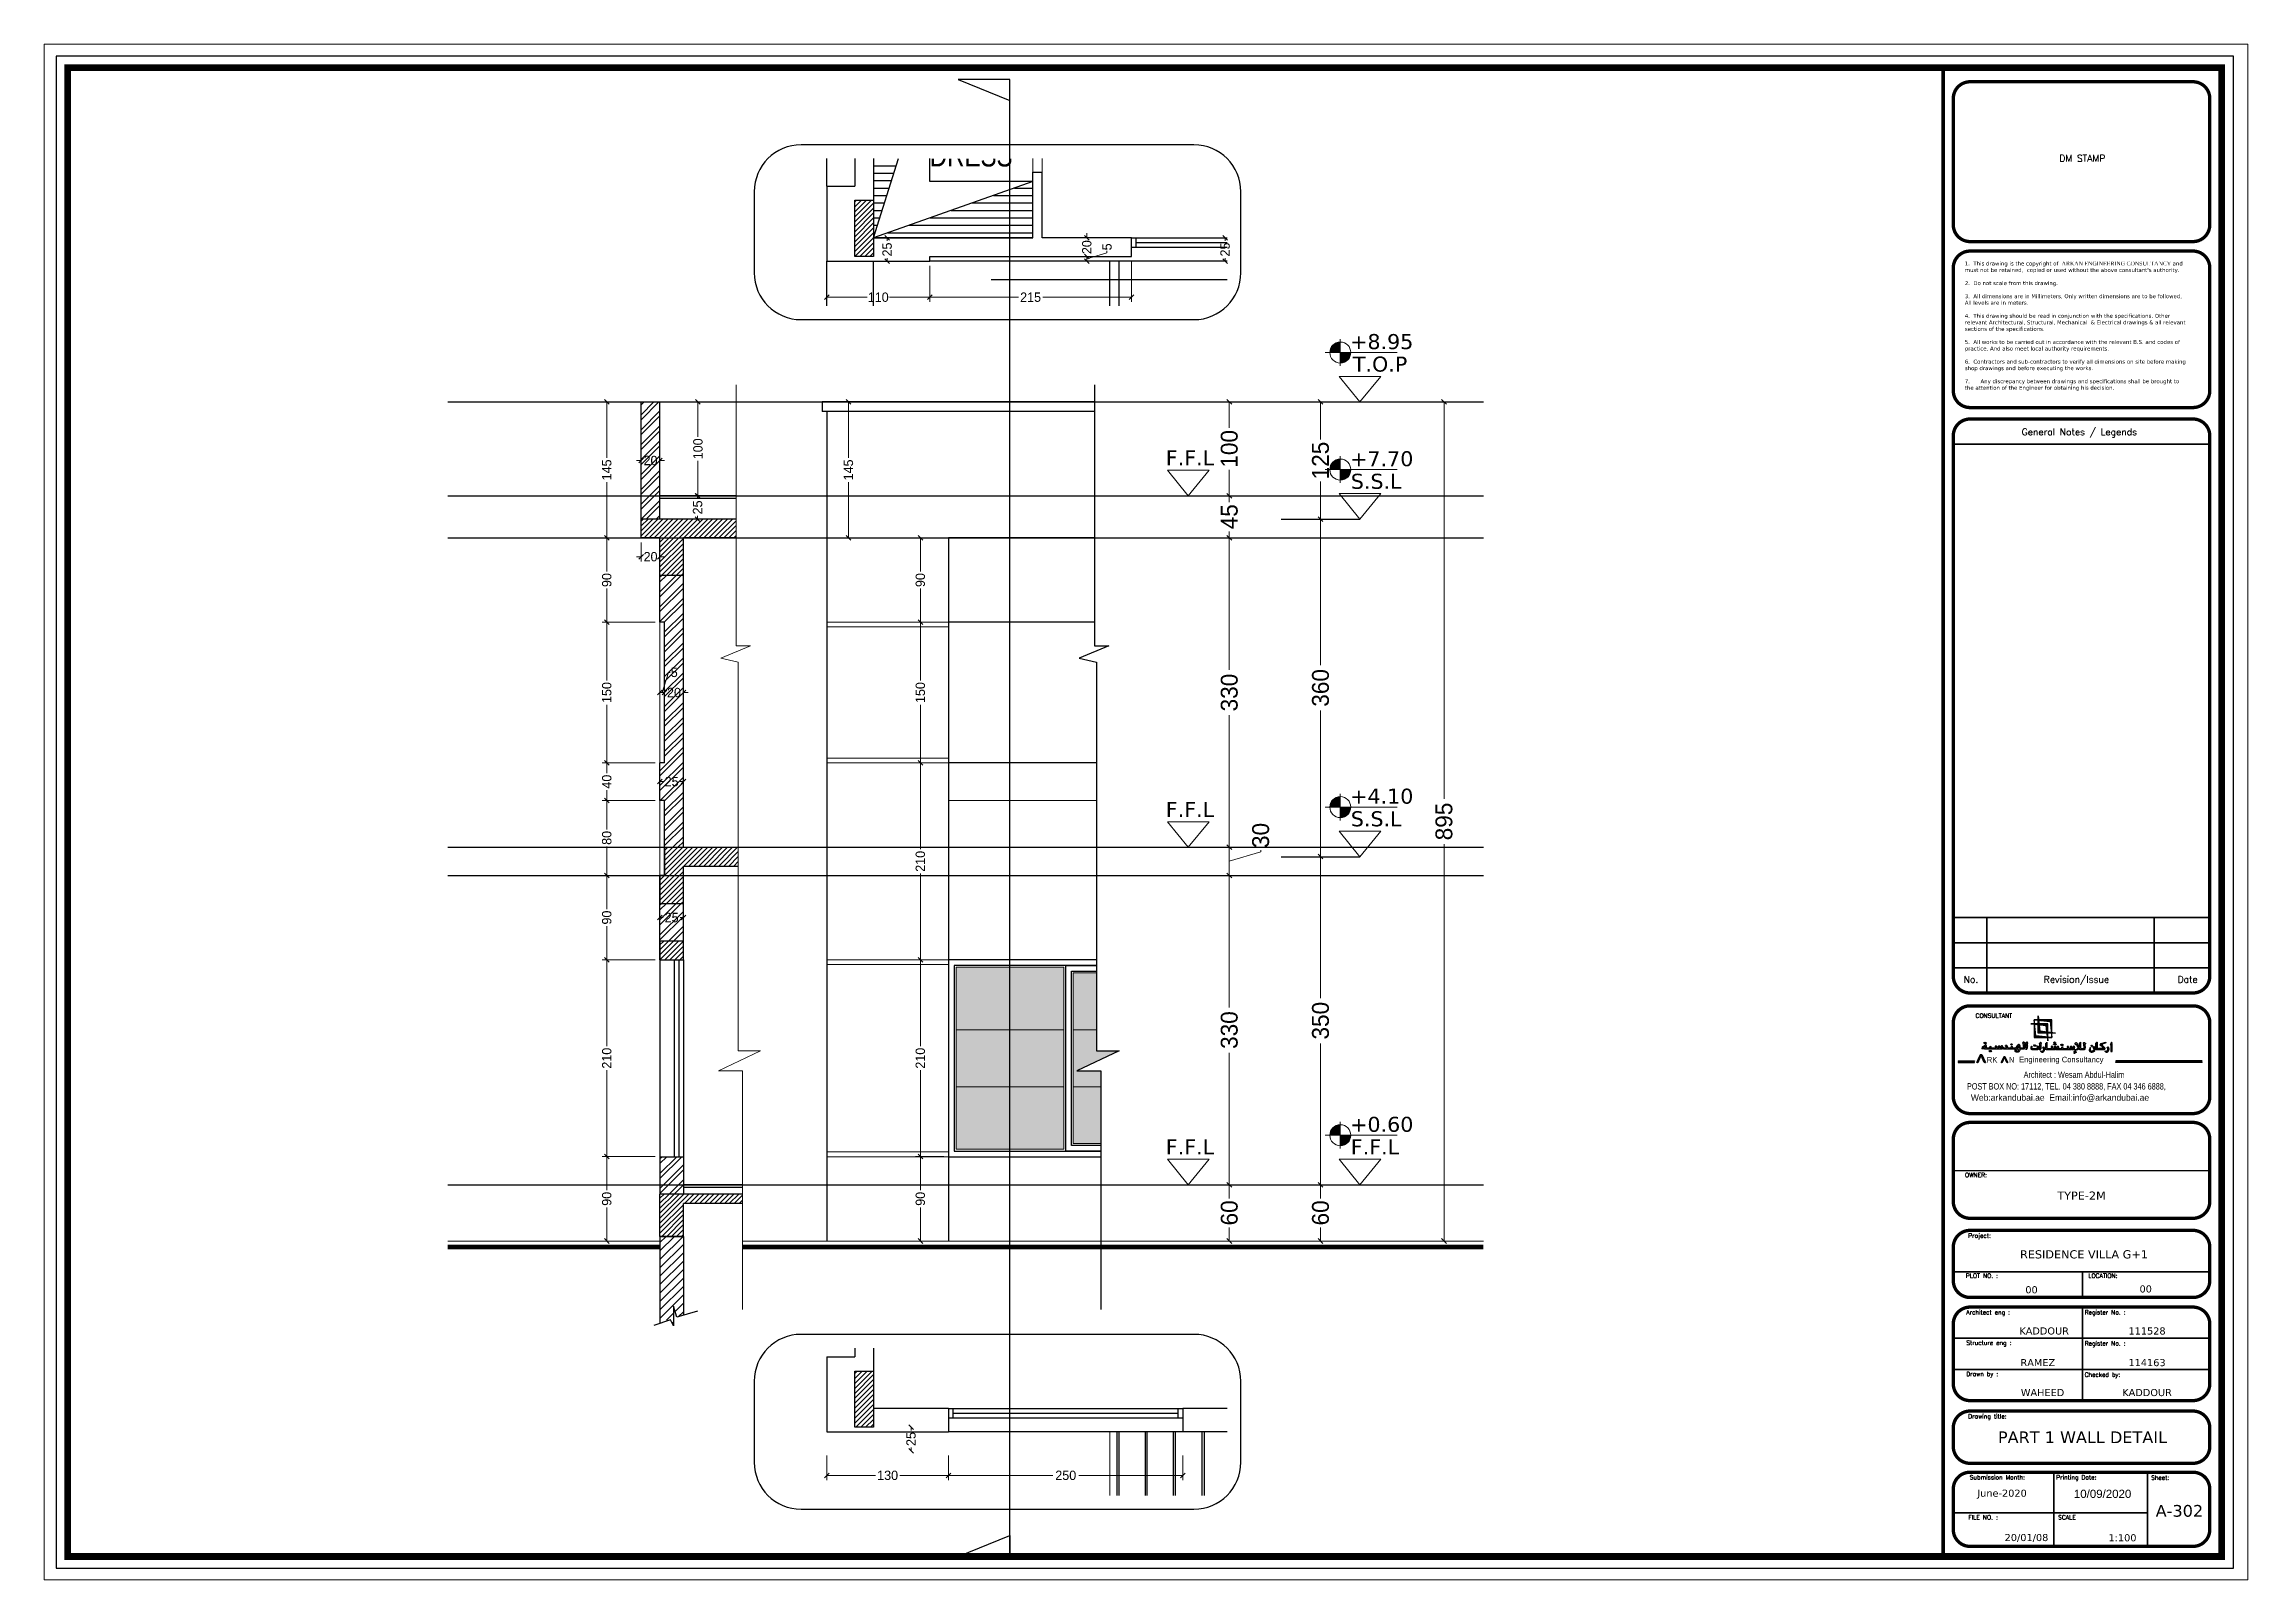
# Paper-space layout 'PART 1 WALL DETAIL' of a CAD drawing. Header units: centimetres, sheet in millimetres. Extents: x 0 to 574, y 0 to 400.
# The model-space entities are those that its viewports show. They can reach past a viewport. Long polylines and large blocks are cut down to what shows.
import ezdxf
from ezdxf.enums import TextEntityAlignment as Align
from ezdxf.xclip import XClip

# ---------------------------------------------------------------- set-up
doc = ezdxf.new("R2010")
doc.units = ezdxf.units.CM
doc.header["$LTSCALE"] = 200
doc.header["$XCLIPFRAME"] = 0
doc.header["$PDMODE"] = 2
for name, pattern in [('$0$$1$DASHED', [0.75, 0.5, -0.25]), ('$0$A-106-Typical Floor Plan$0$HIDDEN', [0.375, 0.25, -0.125]), ('$0$DASHED', [0.75, 0.5, -0.25]), ('$1$DASHED', [0.75, 0.5, -0.25]), ('$1$HIDDEN2', [4.7625, 3.175, -1.5875]), ('A-106-Typical Floor Plan$0$HIDDEN', [0.375, 0.25, -0.125]), ('CENTER2', [1.125, 0.75, -0.125, 0.125, -0.125]), ('DASHED', [0.75, 0.5, -0.25]), ('HIDDEN2', [4.7625, 3.175, -1.5875])]:
    doc.linetypes.add(name, pattern=pattern)
for name, color, linetype, lineweight in [('$0$$1$HAT', 8, 'Continuous', 9), ('$0$FIXTURE', 6, 'Continuous', 13), ('$0$HAT', 8, 'Continuous', 9), ('$0$TEXT', 6, 'Continuous', 18), ('$0$WALL', 3, 'Continuous', 25), ('$1$FIXTURE', 6, 'Continuous', 13), ('$1$HAT', 8, 'Continuous', 9), ('$1$Layer1', 67, 'Continuous', 9), ('$1$TEXT', 6, 'Continuous', 18), ('$1$WALL', 3, 'Continuous', 25), ('$2$HAT', 8, 'Continuous', 9), ('FIXTURE', 6, 'Continuous', 13), ('HA', 251, 'Continuous', 0), ('HAT', 8, 'Continuous', 9), ('HATCH', 8, 'Continuous', 5), ('Layer1', 67, 'Continuous', 9), ('Level 10', 7, 'Continuous', 0), ('TEXT', 6, 'Continuous', 18), ('WALL', 3, 'Continuous', 25)]:
    doc.layers.add(name, color=color, linetype=linetype, lineweight=lineweight)
for name, color, linetype in [('$0$BATH-FUR', 8, 'Continuous'), ('$0$CPBRD-LINES', 11, 'Continuous'), ('$0$STEPS', 7, 'Continuous'), ('$0$WIN', 6, 'Continuous'), ('$0$WINDOR', 6, 'Continuous'), ('$1$BATH-FUR', 8, 'Continuous'), ('$1$STEPS', 7, 'Continuous'), ('$1$WINDOR', 6, 'Continuous'), ('$1$wipeout', 85, 'Continuous'), ('$1$Z-RUBBER', 8, 'Continuous'), ('AXIS', 9, 'CENTER2'), ('BATH-FUR', 8, 'Continuous'), ('Border 100x200', 2, 'Continuous'), ('COL', 1, 'Continuous'), ('CPBRD-HTCH', 53, 'Continuous'), ('CPBRD-LINES', 11, 'Continuous'), ('DIM', 11, 'Continuous'), ('DORWIN', 4, 'Continuous'), ('ELE', 6, 'Continuous'), ('ELE-COLUM', 7, 'Continuous'), ('STAIRS', 7, 'Continuous'), ('STEP', 7, 'Continuous'), ('STEPS', 7, 'Continuous'), ('WIN', 6, 'Continuous'), ('WINDOR', 6, 'Continuous'), ('wipeout', 85, 'Continuous'), ('Z-RUBBER', 8, 'Continuous')]:
    doc.layers.add(name, color=color, linetype=linetype)
doc.styles.add('$0$$0$$0$sheet notes', font='verdana.ttf')
doc.styles.add('$0$$0$$0$T2', font='')
doc.styles.add('$0$$0$$0$T3', font='timesbd.ttf')
doc.styles.add('$0$$0$Roman', font='romans')
doc.styles.add('$0$style8', font='swisscl.ttf', dxfattribs={"width": 0.8})
doc.styles.add('$1$style8', font='swisscl.ttf', dxfattribs={"width": 0.8})
doc.styles.add('sheet notes', font='verdana.ttf')
doc.styles.get("Standard").update_dxf_attribs({"font": 'arial.ttf'})
doc.styles.add('style8', font='swisscl.ttf', dxfattribs={"width": 0.8})
doc.styles.add('T2', font='')
doc.styles.add('TITLE SHEET SELAITIN$0$$0$$0$$0$sheet notes', font='verdana.ttf')
doc.styles.get('$0$$0$$0$T2').set_extended_font_data('Elisia')
doc.styles.get('T2').set_extended_font_data('Elisia')
doc.dimstyles.new('NORMAL', dxfattribs={"dimtxt": 18, "dimasz": 5, "dimexe": 5, "dimexo": 5, "dimgap": 1, "dimtad": 0, "dimdec": 0, "dimdsep": 46, "dimtxsty": 'T2', "dimblk1": 'OBLIQUE', "dimblk2": 'OBLIQUE', "dimsah": 1, "dimcen": 0.09, "dimclrd": 4, "dimclre": 4, "dimclrt": 6, "dimadec": 0, "dimazin": 0, "dimtfac": 1, "dimtdec": 0, "dimtofl": 0, "dimtmove": 1, "dimatfit": 2, "dimldrblk": 'OPEN30', "dimfxl": 0, "dimtolj": 1, "dimtzin": 0, "dimlwd": 5, "dimlwe": 5, "dimarcsym": 0})
doc.dimstyles.new('NORMAL-1', dxfattribs={"dimtxt": 10, "dimasz": 5, "dimexe": 5, "dimexo": 5, "dimgap": 1, "dimtad": 0, "dimdec": 0, "dimdsep": 46, "dimtxsty": 'T2', "dimblk1": 'OBLIQUE', "dimblk2": 'OBLIQUE', "dimsah": 1, "dimcen": 0.09, "dimclrd": 4, "dimclre": 4, "dimclrt": 6, "dimadec": 0, "dimazin": 0, "dimtfac": 1, "dimtdec": 0, "dimtofl": 0, "dimtmove": 1, "dimatfit": 3, "dimldrblk": 'OPEN30', "dimfxl": 0, "dimtolj": 1, "dimtzin": 0, "dimlwd": 5, "dimlwe": 5, "dimarcsym": 0})
pattern_1 = [(45, (6198.712, -21337.2802), (-2.65165043, 2.65165043), [])]
pattern_2 = [(45, (48465.165385, -204592.156179), (-0.005587111051, 0.005587111051), [])]
pattern_3 = [(45, (48465.165385, -204592.15618), (-0.0558711105, 0.0558711105), [])]
pattern_4 = [(45, (-21734.0303, -7392.24753), (-0.08838834765, 0.08838834765), [])]
pattern_5 = [(45, (-39757.2027, -54636.4848), (-2.65165043, 2.65165043), [])]
pattern_6 = [(360, (-18575.255, 12335.017), (9e-15, 7.9375), [])]
pattern_7 = [(0, (-5607318.147, -7847120.6), (3e-15, 7.9375), [])]
pattern_8 = [(360, (-5607318.147, -7847120.6), (3e-15, 7.9375), [])]
pattern_9 = [(45, (-33014.8116, -54636.4848), (-2.65165043, 2.65165043), [])]

psp = doc.layouts.new('PART 1 WALL DETAIL')

msp = doc.modelspace()

# ---------------------------------------------------------------- texts
at = {"color": 0, "style": 'TITLE SHEET SELAITIN$0$$0$$0$$0$sheet notes'}
for s, p in [('PART 1 WALL DETAIL', (79919.8554, 9298.8227)), ('A-302', (80023.2727, 9220.3766))]:
    msp.add_text(s, height=12.5, dxfattribs=at).set_placement(p, align=Align.MIDDLE)
at = {"layer": 'TEXT', "style": 'sheet notes'}
for s, p in [('+8.95', (79138.6902, 10459.5755)), ('T.O.P', (79141.604, 10435.5635)), ('F.F.L', (78942.0091, 10335.5635)), ('+7.70', (79138.6902, 10334.6709)), ('S.S.L', (79139.3557, 10310.5635)), ('F.F.L', (78942.0091, 9960.5635)), ('+4.10', (79138.6902, 9974.6709)), ('S.S.L', (79139.3557, 9950.5635)), ('+0.60', (79138.6902, 9624.6709)), ('F.F.L', (78942.0091, 9600.5635)), ('F.F.L', (79139.3557, 9600.5635))]:
    msp.add_text(s, height=16.03652, dxfattribs=at).set_placement(p)

# ---------------------------------------------------------------- blocks, each defined once
blk = doc.blocks.new('_OBLIQUE')
at = {"color": 0, "linetype": 'ByBlock'}
blk.add_line((-0.5, -0.5), (0.5, 0.5), dxfattribs=at)
blk = doc.blocks.new('*D1049')
at = {"layer": 'Defpoints', "color": 0, "ltscale": 150, "transparency": 16777216}
for p in [(78680.2, 9598.2), (78710.3, 9598.2), (78710.3, 9508.2)]:
    blk.add_point(p, dxfattribs=at)
at = {"layer": 'DIM', "color": 4, "lineweight": 5, "ltscale": 150, "transparency": 16777216}
for p, q in [((78705.3, 9598.2), (78675.2, 9598.2)), ((78680.2, 9598.2), (78680.2, 9562.3)), ((78680.2, 9508.2), (78680.2, 9544.1)), ((78705.3, 9508.2), (78675.2, 9508.2))]:
    blk.add_line(p, q, dxfattribs=at)
at = {"layer": 'DIM', "color": 4, "lineweight": 5, "ltscale": 150, "transparency": 16777216, "xscale": 5, "yscale": 5, "zscale": 5}
for p, rotation in [((78680.2, 9598.2), 90), ((78680.2, 9508.2), 270)]:
    blk.add_blockref('_OBLIQUE', p, dxfattribs=dict(at, rotation=rotation))
at = {"layer": 'DIM', "color": 6, "ltscale": 150, "transparency": 16777216, "insert": (78680.2, 9553.2), "char_height": 10, "attachment_point": 5, "rotation": 90, "style": 'T2'}
blk.add_mtext('\\A1;90', dxfattribs=at)
blk = doc.blocks.new('_Open30')
at = {"color": 0, "linetype": 'ByBlock', "lineweight": -2}
for p, q in [((-1, 0.27), (0, 0)), ((0, 0), (-1, -0.27)), ((0, 0), (-1, 0))]:
    blk.add_line(p, q, dxfattribs=at)
blk = doc.blocks.new('*D1050')
at = {"layer": 'Defpoints', "color": 0, "ltscale": 150, "transparency": 16777216}
for p in [(78680.2, 9808.2), (78710.3, 9808.2), (78710.3, 9598.2)]:
    blk.add_point(p, dxfattribs=at)
at = {"layer": 'DIM', "color": 4, "lineweight": 5, "ltscale": 150, "transparency": 16777216}
for p, q in [((78705.3, 9808.2), (78675.2, 9808.2)), ((78680.2, 9808.2), (78680.2, 9716.1)), ((78680.2, 9598.2), (78680.2, 9690.3)), ((78705.3, 9598.2), (78675.2, 9598.2))]:
    blk.add_line(p, q, dxfattribs=at)
at = {"layer": 'DIM', "color": 4, "lineweight": 5, "ltscale": 150, "transparency": 16777216, "xscale": 5, "yscale": 5, "zscale": 5}
for p, rotation in [((78680.2, 9808.2), 90), ((78680.2, 9598.2), 270)]:
    blk.add_blockref('_OBLIQUE', p, dxfattribs=dict(at, rotation=rotation))
at = {"layer": 'DIM', "color": 6, "ltscale": 150, "transparency": 16777216, "insert": (78680.2, 9703.2), "char_height": 10, "attachment_point": 5, "rotation": 90, "style": 'T2'}
blk.add_mtext('\\A1;210', dxfattribs=at)
blk = doc.blocks.new('*D1051')
at = {"layer": 'Defpoints', "color": 0, "ltscale": 150, "transparency": 16777216}
for p in [(78680.2, 10018.2), (78710.3, 10018.2), (78710.3, 9808.2)]:
    blk.add_point(p, dxfattribs=at)
at = {"layer": 'DIM', "color": 4, "lineweight": 5, "ltscale": 150, "transparency": 16777216}
for p, q in [((78705.3, 10018.2), (78675.2, 10018.2)), ((78680.2, 10018.2), (78680.2, 9926.1)), ((78680.2, 9808.2), (78680.2, 9900.3)), ((78705.3, 9808.2), (78675.2, 9808.2))]:
    blk.add_line(p, q, dxfattribs=at)
at = {"layer": 'DIM', "color": 4, "lineweight": 5, "ltscale": 150, "transparency": 16777216, "xscale": 5, "yscale": 5, "zscale": 5}
for p, rotation in [((78680.2, 10018.2), 90), ((78680.2, 9808.2), 270)]:
    blk.add_blockref('_OBLIQUE', p, dxfattribs=dict(at, rotation=rotation))
at = {"layer": 'DIM', "color": 6, "ltscale": 150, "transparency": 16777216, "insert": (78680.2, 9913.2), "char_height": 10, "attachment_point": 5, "rotation": 90, "style": 'T2'}
blk.add_mtext('\\A1;210', dxfattribs=at)
blk = doc.blocks.new('*D1052')
at = {"layer": 'Defpoints', "color": 0, "ltscale": 150, "transparency": 16777216}
for p in [(78680.2, 10168.2), (78710.3, 10168.2), (78710.3, 10018.2)]:
    blk.add_point(p, dxfattribs=at)
at = {"layer": 'DIM', "color": 4, "lineweight": 5, "ltscale": 150, "transparency": 16777216}
for p, q in [((78705.3, 10168.2), (78675.2, 10168.2)), ((78680.2, 10168.2), (78680.2, 10106.1)), ((78680.2, 10018.2), (78680.2, 10080.3)), ((78705.3, 10018.2), (78675.2, 10018.2))]:
    blk.add_line(p, q, dxfattribs=at)
at = {"layer": 'DIM', "color": 4, "lineweight": 5, "ltscale": 150, "transparency": 16777216, "xscale": 5, "yscale": 5, "zscale": 5}
for p, rotation in [((78680.2, 10168.2), 90), ((78680.2, 10018.2), 270)]:
    blk.add_blockref('_OBLIQUE', p, dxfattribs=dict(at, rotation=rotation))
at = {"layer": 'DIM', "color": 6, "ltscale": 150, "transparency": 16777216, "insert": (78680.2, 10093.2), "char_height": 10, "attachment_point": 5, "rotation": 90, "style": 'T2'}
blk.add_mtext('\\A1;150', dxfattribs=at)
blk = doc.blocks.new('*D1053')
at = {"layer": 'Defpoints', "color": 0, "ltscale": 150, "transparency": 16777216}
for p in [(78680.2, 10258.2), (78710.3, 10258.2), (78710.3, 10168.2)]:
    blk.add_point(p, dxfattribs=at)
at = {"layer": 'DIM', "color": 4, "lineweight": 5, "ltscale": 150, "transparency": 16777216}
for p, q in [((78705.3, 10258.2), (78675.2, 10258.2)), ((78680.2, 10258.2), (78680.2, 10222.3)), ((78680.2, 10168.2), (78680.2, 10204.1)), ((78705.3, 10168.2), (78675.2, 10168.2))]:
    blk.add_line(p, q, dxfattribs=at)
at = {"layer": 'DIM', "color": 4, "lineweight": 5, "ltscale": 150, "transparency": 16777216, "xscale": 5, "yscale": 5, "zscale": 5}
for p, rotation in [((78680.2, 10258.2), 90), ((78680.2, 10168.2), 270)]:
    blk.add_blockref('_OBLIQUE', p, dxfattribs=dict(at, rotation=rotation))
at = {"layer": 'DIM', "color": 6, "ltscale": 150, "transparency": 16777216, "insert": (78680.2, 10213.2), "char_height": 10, "attachment_point": 5, "rotation": 90, "style": 'T2'}
blk.add_mtext('\\A1;90', dxfattribs=at)
blk = doc.blocks.new('*D1054')
at = {"layer": 'Defpoints', "color": 0, "ltscale": 150, "transparency": 16777216}
for p in [(78603.5, 10403.2), (78603.5, 10403.2), (78710.3, 10258.2)]:
    blk.add_point(p, dxfattribs=at)
at = {"layer": 'DIM', "color": 4, "lineweight": 5, "ltscale": 150, "transparency": 16777216}
for p, q in [((78603.5, 10403.2), (78603.5, 10343.6)), ((78603.5, 10258.2), (78603.5, 10317.8)), ((78705.3, 10258.2), (78598.5, 10258.2))]:
    blk.add_line(p, q, dxfattribs=at)
at = {"layer": 'DIM', "color": 4, "lineweight": 5, "ltscale": 150, "transparency": 16777216, "xscale": 5, "yscale": 5, "zscale": 5}
for p, rotation in [((78603.5, 10403.2), 90), ((78603.5, 10258.2), 270)]:
    blk.add_blockref('_OBLIQUE', p, dxfattribs=dict(at, rotation=rotation))
at = {"layer": 'DIM', "color": 6, "ltscale": 150, "transparency": 16777216, "insert": (78603.5, 10330.7), "char_height": 10, "attachment_point": 5, "rotation": 90, "style": 'T2'}
blk.add_mtext('\\A1;145', dxfattribs=at)
blk = doc.blocks.new('*D1034')
at = {"layer": 'Defpoints', "color": 0, "ltscale": 150, "transparency": 16777216}
for p in [(78670.3, 9309.5), (78670.3, 9284.5), (78670.3, 9284.5)]:
    blk.add_point(p, dxfattribs=at)
at = {"layer": 'WALL', "color": 4, "lineweight": 5, "ltscale": 150, "transparency": 16777216}
for p, q in [((78670.3, 9309.5), (78670.3, 9306.1)), ((78670.3, 9284.5), (78670.3, 9287.9))]:
    blk.add_line(p, q, dxfattribs=at)
at = {"layer": 'WALL', "color": 4, "lineweight": 5, "ltscale": 150, "transparency": 16777216, "xscale": 5, "yscale": 5, "zscale": 5}
for p, rotation in [((78670.3, 9309.5), 90), ((78670.3, 9284.5), 270)]:
    blk.add_blockref('_OBLIQUE', p, dxfattribs=dict(at, rotation=rotation))
at = {"layer": 'WALL', "color": 6, "ltscale": 150, "transparency": 16777216, "insert": (78670.3, 9297), "char_height": 10, "attachment_point": 5, "rotation": 90, "style": 'T2'}
blk.add_mtext('\\A1;25', dxfattribs=at)
blk = doc.blocks.new('*D1035')
at = {"layer": 'Defpoints', "color": 0, "ltscale": 150, "transparency": 16777216}
for p in [(78580.3, 9284.5), (78710.3, 9284.5), (78710.3, 9258.2)]:
    blk.add_point(p, dxfattribs=at)
at = {"layer": 'WALL', "color": 4, "lineweight": 5, "ltscale": 150, "transparency": 16777216}
for p, q in [((78580.3, 9279.5), (78580.3, 9253.2)), ((78710.3, 9279.5), (78710.3, 9253.2)), ((78580.3, 9258.2), (78632.4, 9258.2)), ((78710.3, 9258.2), (78658.2, 9258.2))]:
    blk.add_line(p, q, dxfattribs=at)
at = {"layer": 'WALL', "color": 4, "lineweight": 5, "ltscale": 150, "transparency": 16777216, "xscale": 5, "yscale": 5, "zscale": 5, "rotation": 180}
blk.add_blockref('_OBLIQUE', (78580.3, 9258.2), dxfattribs=at)
at = {"layer": 'WALL', "color": 4, "lineweight": 5, "ltscale": 150, "transparency": 16777216, "xscale": 5, "yscale": 5, "zscale": 5}
blk.add_blockref('_OBLIQUE', (78710.3, 9258.2), dxfattribs=at)
at = {"layer": 'WALL', "color": 6, "ltscale": 150, "transparency": 16777216, "insert": (78645.3, 9258.2), "char_height": 10, "attachment_point": 5, "style": 'T2'}
blk.add_mtext('\\A1;130', dxfattribs=at)
blk = doc.blocks.new('*D1036')
at = {"layer": 'Defpoints', "color": 0, "ltscale": 150, "transparency": 16777216}
for p in [(78710.3, 9284.5), (78960.3, 9284.5), (78960.3, 9258.2)]:
    blk.add_point(p, dxfattribs=at)
at = {"layer": 'WALL', "color": 4, "lineweight": 5, "ltscale": 150, "transparency": 16777216}
for p, q in [((78710.3, 9279.5), (78710.3, 9253.2)), ((78960.3, 9279.5), (78960.3, 9253.2)), ((78710.3, 9258.2), (78821.5, 9258.2)), ((78960.3, 9258.2), (78849.2, 9258.2))]:
    blk.add_line(p, q, dxfattribs=at)
at = {"layer": 'WALL', "color": 4, "lineweight": 5, "ltscale": 150, "transparency": 16777216, "xscale": 5, "yscale": 5, "zscale": 5, "rotation": 180}
blk.add_blockref('_OBLIQUE', (78710.3, 9258.2), dxfattribs=at)
at = {"layer": 'WALL', "color": 4, "lineweight": 5, "ltscale": 150, "transparency": 16777216, "xscale": 5, "yscale": 5, "zscale": 5}
blk.add_blockref('_OBLIQUE', (78960.3, 9258.2), dxfattribs=at)
at = {"layer": 'WALL', "color": 6, "ltscale": 150, "transparency": 16777216, "insert": (78835.3, 9258.2), "char_height": 10, "attachment_point": 5, "style": 'T2'}
blk.add_mtext('\\A1;250', dxfattribs=at)
blk = doc.blocks.new('*D1037')
at = {"layer": 'Defpoints', "color": 0, "ltscale": 150, "transparency": 16777216}
for p in [(78580.3, 10553.3), (78690.3, 10553.3), (78690.3, 10514.9)]:
    blk.add_point(p, dxfattribs=at)
at = {"layer": 'WALL', "color": 4, "lineweight": 5, "ltscale": 150, "transparency": 16777216}
for p, q in [((78580.3, 10548.3), (78580.3, 10509.9)), ((78690.3, 10548.3), (78690.3, 10509.9)), ((78580.3, 10514.9), (78623.4, 10514.9)), ((78690.3, 10514.9), (78647.3, 10514.9))]:
    blk.add_line(p, q, dxfattribs=at)
at = {"layer": 'WALL', "color": 4, "lineweight": 5, "ltscale": 150, "transparency": 16777216, "xscale": 5, "yscale": 5, "zscale": 5, "rotation": 180}
blk.add_blockref('_OBLIQUE', (78580.3, 10514.9), dxfattribs=at)
at = {"layer": 'WALL', "color": 4, "lineweight": 5, "ltscale": 150, "transparency": 16777216, "xscale": 5, "yscale": 5, "zscale": 5}
blk.add_blockref('_OBLIQUE', (78690.3, 10514.9), dxfattribs=at)
at = {"layer": 'WALL', "color": 6, "ltscale": 150, "transparency": 16777216, "insert": (78635.3, 10514.9), "char_height": 10, "attachment_point": 5, "style": 'T2'}
blk.add_mtext('\\A1;110', dxfattribs=at)
blk = doc.blocks.new('*D1038')
at = {"layer": 'Defpoints', "color": 0, "ltscale": 150, "transparency": 16777216}
for p in [(78905.3, 10558.3), (78690.3, 10553.3), (78905.3, 10514.9)]:
    blk.add_point(p, dxfattribs=at)
at = {"layer": 'WALL', "color": 4, "lineweight": 5, "ltscale": 150, "transparency": 16777216}
for p, q in [((78690.3, 10548.3), (78690.3, 10509.9)), ((78905.3, 10553.3), (78905.3, 10509.9)), ((78690.3, 10514.9), (78784.9, 10514.9)), ((78905.3, 10514.9), (78810.7, 10514.9))]:
    blk.add_line(p, q, dxfattribs=at)
at = {"layer": 'WALL', "color": 4, "lineweight": 5, "ltscale": 150, "transparency": 16777216, "xscale": 5, "yscale": 5, "zscale": 5, "rotation": 180}
blk.add_blockref('_OBLIQUE', (78690.3, 10514.9), dxfattribs=at)
at = {"layer": 'WALL', "color": 4, "lineweight": 5, "ltscale": 150, "transparency": 16777216, "xscale": 5, "yscale": 5, "zscale": 5}
blk.add_blockref('_OBLIQUE', (78905.3, 10514.9), dxfattribs=at)
at = {"layer": 'WALL', "color": 6, "ltscale": 150, "transparency": 16777216, "insert": (78797.8, 10514.9), "char_height": 10, "attachment_point": 5, "style": 'T2'}
blk.add_mtext('\\A1;215', dxfattribs=at)
blk = doc.blocks.new('*D1039')
at = {"layer": 'Defpoints', "color": 0, "ltscale": 150, "transparency": 16777216}
for p in [(78857.8, 10578.3), (78857.8, 10558.3), (78857.8, 10558.3)]:
    blk.add_point(p, dxfattribs=at)
at = {"layer": 'WALL', "color": 4, "lineweight": 5, "ltscale": 150, "transparency": 16777216}
for p, q in [((78857.8, 10578.3), (78857.8, 10583.3)), ((78857.8, 10558.3), (78857.8, 10553.3))]:
    blk.add_line(p, q, dxfattribs=at)
at = {"layer": 'WALL', "color": 4, "lineweight": 5, "ltscale": 150, "transparency": 16777216, "xscale": 5, "yscale": 5, "zscale": 5}
for p, rotation in [((78857.8, 10578.3), 270), ((78857.8, 10558.3), 90)]:
    blk.add_blockref('_OBLIQUE', p, dxfattribs=dict(at, rotation=rotation))
at = {"layer": 'WALL', "color": 6, "ltscale": 150, "transparency": 16777216, "insert": (78857.8, 10568.3), "char_height": 10, "attachment_point": 5, "rotation": 90, "style": 'T2'}
blk.add_mtext('\\A1;20', dxfattribs=at)
blk = doc.blocks.new('*D1040')
at = {"layer": 'Defpoints', "color": 0, "ltscale": 150, "transparency": 16777216}
for p in [(78857.8, 10558.3), (78857.8, 10553.3), (78857.8, 10553.3)]:
    blk.add_point(p, dxfattribs=at)
at = {"layer": 'WALL', "color": 4, "lineweight": 5, "ltscale": 150, "transparency": 16777216}
for p, q in [((78857.8, 10555.8), (78879.3, 10562.3)), ((78857.8, 10558.3), (78857.8, 10553.3)), ((78879.3, 10562.3), (78879.3, 10564.3))]:
    blk.add_line(p, q, dxfattribs=at)
at = {"layer": 'WALL', "color": 4, "lineweight": 5, "ltscale": 150, "transparency": 16777216, "xscale": 5, "yscale": 5, "zscale": 5}
for p, rotation in [((78857.8, 10558.3), 90), ((78857.8, 10553.3), 270)]:
    blk.add_blockref('_OBLIQUE', p, dxfattribs=dict(at, rotation=rotation))
at = {"layer": 'WALL', "color": 6, "ltscale": 150, "transparency": 16777216, "insert": (78879.3, 10568.6), "char_height": 10, "attachment_point": 5, "rotation": 90, "style": 'T2'}
blk.add_mtext('\\A1;5', dxfattribs=at)
blk = doc.blocks.new('*D1041')
at = {"layer": 'Defpoints', "color": 0, "ltscale": 150, "transparency": 16777216}
for p in [(79005.3, 10578.3), (79005.3, 10553.3), (79005.3, 10553.3)]:
    blk.add_point(p, dxfattribs=at)
at = {"layer": 'WALL', "color": 4, "lineweight": 5, "ltscale": 150, "transparency": 16777216}
for p, q in [((79005.3, 10578.3), (79005.3, 10574.9)), ((79005.3, 10553.3), (79005.3, 10556.7))]:
    blk.add_line(p, q, dxfattribs=at)
at = {"layer": 'WALL', "color": 4, "lineweight": 5, "ltscale": 150, "transparency": 16777216, "xscale": 5, "yscale": 5, "zscale": 5}
for p, rotation in [((79005.3, 10578.3), 90), ((79005.3, 10553.3), 270)]:
    blk.add_blockref('_OBLIQUE', p, dxfattribs=dict(at, rotation=rotation))
at = {"layer": 'WALL', "color": 6, "ltscale": 150, "transparency": 16777216, "insert": (79005.3, 10565.8), "char_height": 10, "attachment_point": 5, "rotation": 90, "style": 'T2'}
blk.add_mtext('\\A1;25', dxfattribs=at)
blk = doc.blocks.new('*D1042')
at = {"layer": 'Defpoints', "color": 0, "ltscale": 150, "transparency": 16777216}
for p in [(78635.3, 10578.3), (78644.8, 10578.3), (78635.3, 10553.3)]:
    blk.add_point(p, dxfattribs=at)
at = {"layer": 'WALL', "color": 4, "lineweight": 5, "ltscale": 150, "transparency": 16777216}
for p, q in [((78640.3, 10578.3), (78649.8, 10578.3)), ((78644.8, 10578.3), (78644.8, 10574.9)), ((78644.8, 10553.3), (78644.8, 10556.7)), ((78640.3, 10553.3), (78649.8, 10553.3))]:
    blk.add_line(p, q, dxfattribs=at)
at = {"layer": 'WALL', "color": 4, "lineweight": 5, "ltscale": 150, "transparency": 16777216, "xscale": 5, "yscale": 5, "zscale": 5}
for p, rotation in [((78644.8, 10578.3), 90), ((78644.8, 10553.3), 270)]:
    blk.add_blockref('_OBLIQUE', p, dxfattribs=dict(at, rotation=rotation))
at = {"layer": 'WALL', "color": 6, "ltscale": 150, "transparency": 16777216, "insert": (78644.8, 10565.8), "char_height": 10, "attachment_point": 5, "rotation": 90, "style": 'T2'}
blk.add_mtext('\\A1;25', dxfattribs=at)
blk = doc.blocks.new('*D1055')
at = {"layer": 'Defpoints', "color": 0, "ltscale": 150, "transparency": 16777216}
for p in [(78382.4, 10403.2), (78345.7, 10258.2), (78382.4, 10258.2)]:
    blk.add_point(p, dxfattribs=at)
at = {"layer": 'WALL', "color": 4, "lineweight": 5, "ltscale": 150, "transparency": 16777216}
for p, q in [((78377.4, 10403.2), (78340.7, 10403.2)), ((78345.7, 10403.2), (78345.7, 10343.6)), ((78345.7, 10258.2), (78345.7, 10317.8)), ((78377.4, 10258.2), (78340.7, 10258.2))]:
    blk.add_line(p, q, dxfattribs=at)
at = {"layer": 'WALL', "color": 4, "lineweight": 5, "ltscale": 150, "transparency": 16777216, "xscale": 5, "yscale": 5, "zscale": 5}
for p, rotation in [((78345.7, 10403.2), 90), ((78345.7, 10258.2), 270)]:
    blk.add_blockref('_OBLIQUE', p, dxfattribs=dict(at, rotation=rotation))
at = {"layer": 'WALL', "color": 6, "ltscale": 150, "transparency": 16777216, "insert": (78345.7, 10330.7), "char_height": 10, "attachment_point": 5, "rotation": 90, "style": 'T2'}
blk.add_mtext('\\A1;145', dxfattribs=at)
blk = doc.blocks.new('*D1056')
at = {"layer": 'Defpoints', "color": 0, "ltscale": 150, "transparency": 16777216}
for p in [(78382.4, 10258.2), (78345.7, 10168.2), (78402.4, 10168.2)]:
    blk.add_point(p, dxfattribs=at)
at = {"layer": 'WALL', "color": 4, "lineweight": 5, "ltscale": 150, "transparency": 16777216}
for p, q in [((78377.4, 10258.2), (78340.7, 10258.2)), ((78345.7, 10258.2), (78345.7, 10222.3)), ((78345.7, 10168.2), (78345.7, 10204.1)), ((78397.4, 10168.2), (78340.7, 10168.2))]:
    blk.add_line(p, q, dxfattribs=at)
at = {"layer": 'WALL', "color": 4, "lineweight": 5, "ltscale": 150, "transparency": 16777216, "xscale": 5, "yscale": 5, "zscale": 5}
for p, rotation in [((78345.7, 10258.2), 90), ((78345.7, 10168.2), 270)]:
    blk.add_blockref('_OBLIQUE', p, dxfattribs=dict(at, rotation=rotation))
at = {"layer": 'WALL', "color": 6, "ltscale": 150, "transparency": 16777216, "insert": (78345.7, 10213.2), "char_height": 10, "attachment_point": 5, "rotation": 90, "style": 'T2'}
blk.add_mtext('\\A1;90', dxfattribs=at)
blk = doc.blocks.new('*D1057')
at = {"layer": 'Defpoints', "color": 0, "ltscale": 150, "transparency": 16777216}
for p in [(78402.4, 10168.2), (78345.7, 10018.2), (78402.4, 10018.2)]:
    blk.add_point(p, dxfattribs=at)
at = {"layer": 'WALL', "color": 4, "lineweight": 5, "ltscale": 150, "transparency": 16777216}
for p, q in [((78397.4, 10168.2), (78340.7, 10168.2)), ((78345.7, 10168.2), (78345.7, 10106.1)), ((78345.7, 10018.2), (78345.7, 10080.3)), ((78397.4, 10018.2), (78340.7, 10018.2))]:
    blk.add_line(p, q, dxfattribs=at)
at = {"layer": 'WALL', "color": 4, "lineweight": 5, "ltscale": 150, "transparency": 16777216, "xscale": 5, "yscale": 5, "zscale": 5}
for p, rotation in [((78345.7, 10168.2), 90), ((78345.7, 10018.2), 270)]:
    blk.add_blockref('_OBLIQUE', p, dxfattribs=dict(at, rotation=rotation))
at = {"layer": 'WALL', "color": 6, "ltscale": 150, "transparency": 16777216, "insert": (78345.7, 10093.2), "char_height": 10, "attachment_point": 5, "rotation": 90, "style": 'T2'}
blk.add_mtext('\\A1;150', dxfattribs=at)
blk = doc.blocks.new('*D1058')
at = {"layer": 'Defpoints', "color": 0, "ltscale": 150, "transparency": 16777216}
for p in [(78402.4, 10018.2), (78345.7, 9978.2), (78402.4, 9978.2)]:
    blk.add_point(p, dxfattribs=at)
at = {"layer": 'WALL', "color": 4, "lineweight": 5, "ltscale": 150, "transparency": 16777216}
for p, q in [((78397.4, 10018.2), (78340.7, 10018.2)), ((78345.7, 10018.2), (78345.7, 10007.3)), ((78397.4, 9978.2), (78340.7, 9978.2)), ((78345.7, 9978.2), (78345.7, 9989.1))]:
    blk.add_line(p, q, dxfattribs=at)
at = {"layer": 'WALL', "color": 4, "lineweight": 5, "ltscale": 150, "transparency": 16777216, "xscale": 5, "yscale": 5, "zscale": 5}
for p, rotation in [((78345.7, 10018.2), 90), ((78345.7, 9978.2), 270)]:
    blk.add_blockref('_OBLIQUE', p, dxfattribs=dict(at, rotation=rotation))
at = {"layer": 'WALL', "color": 6, "ltscale": 150, "transparency": 16777216, "insert": (78345.7, 9998.2), "char_height": 10, "attachment_point": 5, "rotation": 90, "style": 'T2'}
blk.add_mtext('\\A1;40', dxfattribs=at)
blk = doc.blocks.new('*D1059')
at = {"layer": 'Defpoints', "color": 0, "ltscale": 150, "transparency": 16777216}
for p in [(78402.4, 9978.2), (78345.7, 9898.2), (78402.4, 9898.2)]:
    blk.add_point(p, dxfattribs=at)
at = {"layer": 'WALL', "color": 4, "lineweight": 5, "ltscale": 150, "transparency": 16777216}
for p, q in [((78397.4, 9978.2), (78340.7, 9978.2)), ((78345.7, 9978.2), (78345.7, 9947.3)), ((78345.7, 9898.2), (78345.7, 9929.1)), ((78397.4, 9898.2), (78340.7, 9898.2))]:
    blk.add_line(p, q, dxfattribs=at)
at = {"layer": 'WALL', "color": 4, "lineweight": 5, "ltscale": 150, "transparency": 16777216, "xscale": 5, "yscale": 5, "zscale": 5}
for p, rotation in [((78345.7, 9978.2), 90), ((78345.7, 9898.2), 270)]:
    blk.add_blockref('_OBLIQUE', p, dxfattribs=dict(at, rotation=rotation))
at = {"layer": 'WALL', "color": 6, "ltscale": 150, "transparency": 16777216, "insert": (78345.7, 9938.2), "char_height": 10, "attachment_point": 5, "rotation": 90, "style": 'T2'}
blk.add_mtext('\\A1;80', dxfattribs=at)
blk = doc.blocks.new('*D1060')
at = {"layer": 'Defpoints', "color": 0, "ltscale": 150, "transparency": 16777216}
for p in [(78402.4, 9898.2), (78345.7, 9808.2), (78402.4, 9808.2)]:
    blk.add_point(p, dxfattribs=at)
at = {"layer": 'WALL', "color": 4, "lineweight": 5, "ltscale": 150, "transparency": 16777216}
for p, q in [((78397.4, 9898.2), (78340.7, 9898.2)), ((78345.7, 9898.2), (78345.7, 9862.3)), ((78345.7, 9808.2), (78345.7, 9844.1)), ((78397.4, 9808.2), (78340.7, 9808.2))]:
    blk.add_line(p, q, dxfattribs=at)
at = {"layer": 'WALL', "color": 4, "lineweight": 5, "ltscale": 150, "transparency": 16777216, "xscale": 5, "yscale": 5, "zscale": 5}
for p, rotation in [((78345.7, 9898.2), 90), ((78345.7, 9808.2), 270)]:
    blk.add_blockref('_OBLIQUE', p, dxfattribs=dict(at, rotation=rotation))
at = {"layer": 'WALL', "color": 6, "ltscale": 150, "transparency": 16777216, "insert": (78345.7, 9853.2), "char_height": 10, "attachment_point": 5, "rotation": 90, "style": 'T2'}
blk.add_mtext('\\A1;90', dxfattribs=at)
blk = doc.blocks.new('*D1061')
at = {"layer": 'Defpoints', "color": 0, "ltscale": 150, "transparency": 16777216}
for p in [(78402.4, 9808.2), (78345.7, 9598.2), (78402.4, 9598.2)]:
    blk.add_point(p, dxfattribs=at)
at = {"layer": 'WALL', "color": 4, "lineweight": 5, "ltscale": 150, "transparency": 16777216}
for p, q in [((78397.4, 9808.2), (78340.7, 9808.2)), ((78345.7, 9808.2), (78345.7, 9716.1)), ((78345.7, 9598.2), (78345.7, 9690.3)), ((78397.4, 9598.2), (78340.7, 9598.2))]:
    blk.add_line(p, q, dxfattribs=at)
at = {"layer": 'WALL', "color": 4, "lineweight": 5, "ltscale": 150, "transparency": 16777216, "xscale": 5, "yscale": 5, "zscale": 5}
for p, rotation in [((78345.7, 9808.2), 90), ((78345.7, 9598.2), 270)]:
    blk.add_blockref('_OBLIQUE', p, dxfattribs=dict(at, rotation=rotation))
at = {"layer": 'WALL', "color": 6, "ltscale": 150, "transparency": 16777216, "insert": (78345.7, 9703.2), "char_height": 10, "attachment_point": 5, "rotation": 90, "style": 'T2'}
blk.add_mtext('\\A1;210', dxfattribs=at)
blk = doc.blocks.new('*D1062')
at = {"layer": 'Defpoints', "color": 0, "ltscale": 150, "transparency": 16777216}
for p in [(78402.4, 9598.2), (78345.7, 9508.2), (78402.4, 9508.2)]:
    blk.add_point(p, dxfattribs=at)
at = {"layer": 'WALL', "color": 4, "lineweight": 5, "ltscale": 150, "transparency": 16777216}
for p, q in [((78397.4, 9598.2), (78340.7, 9598.2)), ((78345.7, 9598.2), (78345.7, 9562.3)), ((78345.7, 9508.2), (78345.7, 9544.1)), ((78397.4, 9508.2), (78340.7, 9508.2))]:
    blk.add_line(p, q, dxfattribs=at)
at = {"layer": 'WALL', "color": 4, "lineweight": 5, "ltscale": 150, "transparency": 16777216, "xscale": 5, "yscale": 5, "zscale": 5}
for p, rotation in [((78345.7, 9598.2), 90), ((78345.7, 9508.2), 270)]:
    blk.add_blockref('_OBLIQUE', p, dxfattribs=dict(at, rotation=rotation))
at = {"layer": 'WALL', "color": 6, "ltscale": 150, "transparency": 16777216, "insert": (78345.7, 9553.2), "char_height": 10, "attachment_point": 5, "rotation": 90, "style": 'T2'}
blk.add_mtext('\\A1;90', dxfattribs=at)
blk = doc.blocks.new('*D1063')
at = {"layer": 'Defpoints', "color": 0, "ltscale": 150, "transparency": 16777216}
for p in [(78382.4, 10340.7), (78402.4, 10340.7), (78402.4, 10340.7)]:
    blk.add_point(p, dxfattribs=at)
at = {"layer": 'WALL', "color": 4, "lineweight": 5, "ltscale": 150, "transparency": 16777216}
for p, q in [((78382.4, 10340.7), (78377.4, 10340.7)), ((78402.4, 10340.7), (78407.4, 10340.7))]:
    blk.add_line(p, q, dxfattribs=at)
at = {"layer": 'WALL', "color": 4, "lineweight": 5, "ltscale": 150, "transparency": 16777216, "xscale": 5, "yscale": 5, "zscale": 5}
blk.add_blockref('_OBLIQUE', (78382.4, 10340.7), dxfattribs=at)
at = {"layer": 'WALL', "color": 4, "lineweight": 5, "ltscale": 150, "transparency": 16777216, "xscale": 5, "yscale": 5, "zscale": 5, "rotation": 180}
blk.add_blockref('_OBLIQUE', (78402.4, 10340.7), dxfattribs=at)
at = {"layer": 'WALL', "color": 6, "ltscale": 150, "transparency": 16777216, "insert": (78392.4, 10340.7), "char_height": 10, "attachment_point": 5, "style": 'T2'}
blk.add_mtext('\\A1;20', dxfattribs=at)
blk = doc.blocks.new('*D1064')
at = {"layer": 'Defpoints', "color": 0, "ltscale": 150, "transparency": 16777216}
for p in [(78382.4, 10258.2), (78402.4, 10258.2), (78382.4, 10238.1)]:
    blk.add_point(p, dxfattribs=at)
at = {"layer": 'WALL', "color": 4, "lineweight": 5, "ltscale": 150, "transparency": 16777216}
for p, q in [((78382.4, 10253.2), (78382.4, 10233.1)), ((78402.4, 10253.2), (78402.4, 10233.1)), ((78382.4, 10238.1), (78377.4, 10238.1)), ((78402.4, 10238.1), (78407.4, 10238.1))]:
    blk.add_line(p, q, dxfattribs=at)
at = {"layer": 'WALL', "color": 4, "lineweight": 5, "ltscale": 150, "transparency": 16777216, "xscale": 5, "yscale": 5, "zscale": 5}
blk.add_blockref('_OBLIQUE', (78382.4, 10238.1), dxfattribs=at)
at = {"layer": 'WALL', "color": 4, "lineweight": 5, "ltscale": 150, "transparency": 16777216, "xscale": 5, "yscale": 5, "zscale": 5, "rotation": 180}
blk.add_blockref('_OBLIQUE', (78402.4, 10238.1), dxfattribs=at)
at = {"layer": 'WALL', "color": 6, "ltscale": 150, "transparency": 16777216, "insert": (78392.4, 10238.1), "char_height": 10, "attachment_point": 5, "style": 'T2'}
blk.add_mtext('\\A1;20', dxfattribs=at)
blk = doc.blocks.new('*D1065')
at = {"layer": 'Defpoints', "color": 0, "ltscale": 150, "transparency": 16777216}
for p in [(78407.4, 10093.2), (78427.4, 10093.2), (78427.4, 10093.2)]:
    blk.add_point(p, dxfattribs=at)
at = {"layer": 'WALL', "color": 4, "lineweight": 5, "ltscale": 150, "transparency": 16777216}
for p, q in [((78407.4, 10093.2), (78402.4, 10093.2)), ((78427.4, 10093.2), (78432.4, 10093.2))]:
    blk.add_line(p, q, dxfattribs=at)
at = {"layer": 'WALL', "color": 4, "lineweight": 5, "ltscale": 150, "transparency": 16777216, "xscale": 5, "yscale": 5, "zscale": 5}
blk.add_blockref('_OBLIQUE', (78407.4, 10093.2), dxfattribs=at)
at = {"layer": 'WALL', "color": 4, "lineweight": 5, "ltscale": 150, "transparency": 16777216, "xscale": 5, "yscale": 5, "zscale": 5, "rotation": 180}
blk.add_blockref('_OBLIQUE', (78427.4, 10093.2), dxfattribs=at)
at = {"layer": 'WALL', "color": 6, "ltscale": 150, "transparency": 16777216, "insert": (78417.4, 10093.2), "char_height": 10, "attachment_point": 5, "style": 'T2'}
blk.add_mtext('\\A1;20', dxfattribs=at)
blk = doc.blocks.new('*D1043')
at = {"layer": 'Defpoints', "color": 0, "ltscale": 150, "transparency": 16777216}
for p in [(78402.4, 10093.2), (78402.4, 10093.2), (78407.4, 10093.2)]:
    blk.add_point(p, dxfattribs=at)
at = {"layer": 'WALL', "color": 4, "lineweight": 5, "ltscale": 150, "transparency": 16777216}
for p, q in [((78404.9, 10093.2), (78411.4, 10114.7)), ((78411.4, 10114.7), (78413.4, 10114.7)), ((78407.4, 10093.2), (78402.4, 10093.2))]:
    blk.add_line(p, q, dxfattribs=at)
at = {"layer": 'WALL', "color": 4, "lineweight": 5, "ltscale": 150, "transparency": 16777216, "xscale": 5, "yscale": 5, "zscale": 5, "rotation": 180}
blk.add_blockref('_OBLIQUE', (78402.4, 10093.2), dxfattribs=at)
at = {"layer": 'WALL', "color": 4, "lineweight": 5, "ltscale": 150, "transparency": 16777216, "xscale": 5, "yscale": 5, "zscale": 5}
blk.add_blockref('_OBLIQUE', (78407.4, 10093.2), dxfattribs=at)
at = {"layer": 'WALL', "color": 6, "ltscale": 150, "transparency": 16777216, "insert": (78417.7, 10114.7), "char_height": 10, "attachment_point": 5, "style": 'T2'}
blk.add_mtext('\\A1;5', dxfattribs=at)
blk = doc.blocks.new('*D1066')
at = {"layer": 'Defpoints', "color": 0, "ltscale": 150, "transparency": 16777216}
for p in [(78402.4, 9998.2), (78427.4, 9998.2), (78427.4, 9998.2)]:
    blk.add_point(p, dxfattribs=at)
at = {"layer": 'WALL', "color": 4, "lineweight": 5, "ltscale": 150, "transparency": 16777216}
for p, q in [((78402.4, 9998.2), (78405.8, 9998.2)), ((78427.4, 9998.2), (78424, 9998.2))]:
    blk.add_line(p, q, dxfattribs=at)
at = {"layer": 'WALL', "color": 4, "lineweight": 5, "ltscale": 150, "transparency": 16777216, "xscale": 5, "yscale": 5, "zscale": 5, "rotation": 180}
blk.add_blockref('_OBLIQUE', (78402.4, 9998.2), dxfattribs=at)
at = {"layer": 'WALL', "color": 4, "lineweight": 5, "ltscale": 150, "transparency": 16777216, "xscale": 5, "yscale": 5, "zscale": 5}
blk.add_blockref('_OBLIQUE', (78427.4, 9998.2), dxfattribs=at)
at = {"layer": 'WALL', "color": 6, "ltscale": 150, "transparency": 16777216, "insert": (78414.9, 9998.2), "char_height": 10, "attachment_point": 5, "style": 'T2'}
blk.add_mtext('\\A1;25', dxfattribs=at)
blk = doc.blocks.new('*D1067')
at = {"layer": 'Defpoints', "color": 0, "ltscale": 150, "transparency": 16777216}
for p in [(78402.4, 9853.2), (78427.4, 9853.2), (78427.4, 9853.2)]:
    blk.add_point(p, dxfattribs=at)
at = {"layer": 'WALL', "color": 4, "lineweight": 5, "ltscale": 150, "transparency": 16777216}
for p, q in [((78402.4, 9853.2), (78405.8, 9853.2)), ((78427.4, 9853.2), (78424, 9853.2))]:
    blk.add_line(p, q, dxfattribs=at)
at = {"layer": 'WALL', "color": 4, "lineweight": 5, "ltscale": 150, "transparency": 16777216, "xscale": 5, "yscale": 5, "zscale": 5, "rotation": 180}
blk.add_blockref('_OBLIQUE', (78402.4, 9853.2), dxfattribs=at)
at = {"layer": 'WALL', "color": 4, "lineweight": 5, "ltscale": 150, "transparency": 16777216, "xscale": 5, "yscale": 5, "zscale": 5}
blk.add_blockref('_OBLIQUE', (78427.4, 9853.2), dxfattribs=at)
at = {"layer": 'WALL', "color": 6, "ltscale": 150, "transparency": 16777216, "insert": (78414.9, 9853.2), "char_height": 10, "attachment_point": 5, "style": 'T2'}
blk.add_mtext('\\A1;25', dxfattribs=at)
blk = doc.blocks.new('SDF')
at = {"layer": 'TEXT'}
h = blk.add_hatch(color=256, dxfattribs=at)
h.paths.add_polyline_path([(0, 0), (-11.2, 0, -0.414214), (0, 11.3)])
h.paths.add_polyline_path([(0, 0), (11.2, 0, -0.414214), (0, -11.2)])
for p, q in [((-16.1, 0), (60.5, 0)), ((0, -14.2), (0, 14.2))]:
    blk.add_line(p, q, dxfattribs=at)
blk.add_circle((0, 0), 11.2, dxfattribs=at)
blk = doc.blocks.new('*D1044')
at = {"layer": 'Defpoints', "color": 0, "transparency": 16777216}
for p in [(79107.1, 9568.2), (79107.1, 9568.2), (79107.1, 9508.2)]:
    blk.add_point(p, dxfattribs=at)
at = {"layer": 'WALL', "color": 4, "lineweight": 5, "transparency": 16777216}
for p, q in [((79107.1, 9568.2), (79107.1, 9553.7)), ((79107.1, 9508.2), (79107.1, 9522.6))]:
    blk.add_line(p, q, dxfattribs=at)
at = {"layer": 'WALL', "color": 4, "lineweight": 5, "transparency": 16777216, "xscale": 5, "yscale": 5, "zscale": 5}
for p, rotation in [((79107.1, 9568.2), 90), ((79107.1, 9508.2), 270)]:
    blk.add_blockref('_OBLIQUE', p, dxfattribs=dict(at, rotation=rotation))
at = {"layer": 'WALL', "color": 6, "transparency": 16777216, "insert": (79107.1, 9538.2), "char_height": 18, "attachment_point": 5, "rotation": 90, "style": 'T2'}
blk.add_mtext('\\A1;60', dxfattribs=at)
blk = doc.blocks.new('*D1045')
at = {"layer": 'Defpoints', "color": 0, "transparency": 16777216}
for p in [(79238.8, 10403.2), (79238.8, 10403.2), (79238.8, 9508.2)]:
    blk.add_point(p, dxfattribs=at)
at = {"layer": 'WALL', "color": 4, "lineweight": 5, "transparency": 16777216}
for p, q in [((79238.8, 10403.2), (79238.8, 9979.8)), ((79238.8, 9508.2), (79238.8, 9931.5))]:
    blk.add_line(p, q, dxfattribs=at)
at = {"layer": 'WALL', "color": 4, "lineweight": 5, "transparency": 16777216, "xscale": 5, "yscale": 5, "zscale": 5}
for p, rotation in [((79238.8, 10403.2), 90), ((79238.8, 9508.2), 270)]:
    blk.add_blockref('_OBLIQUE', p, dxfattribs=dict(at, rotation=rotation))
at = {"layer": 'WALL', "color": 6, "transparency": 16777216, "insert": (79238.8, 9955.7), "char_height": 18, "attachment_point": 5, "rotation": 90, "style": 'T2'}
blk.add_mtext('\\A1;895', dxfattribs=at)
blk = doc.blocks.new('*D1046')
at = {"layer": 'Defpoints', "color": 0, "transparency": 16777216}
for p in [(79009.8, 9568.2), (79009.8, 9568.2), (79009.8, 9508.2)]:
    blk.add_point(p, dxfattribs=at)
at = {"layer": 'WALL', "color": 4, "lineweight": 5, "transparency": 16777216}
for p, q in [((79009.8, 9568.2), (79009.8, 9553.7)), ((79009.8, 9508.2), (79009.8, 9522.6))]:
    blk.add_line(p, q, dxfattribs=at)
at = {"layer": 'WALL', "color": 4, "lineweight": 5, "transparency": 16777216, "xscale": 5, "yscale": 5, "zscale": 5}
for p, rotation in [((79009.8, 9568.2), 90), ((79009.8, 9508.2), 270)]:
    blk.add_blockref('_OBLIQUE', p, dxfattribs=dict(at, rotation=rotation))
at = {"layer": 'WALL', "color": 6, "transparency": 16777216, "insert": (79009.8, 9538.2), "char_height": 18, "attachment_point": 5, "rotation": 90, "style": 'T2'}
blk.add_mtext('\\A1;60', dxfattribs=at)
blk = doc.blocks.new('*D1047')
at = {"layer": 'Defpoints', "color": 0, "transparency": 16777216}
for p in [(79009.8, 9928.2), (79009.8, 9928.2), (79009.8, 9898.2)]:
    blk.add_point(p, dxfattribs=at)
at = {"layer": 'WALL', "color": 4, "lineweight": 5, "transparency": 16777216}
for p, q in [((79009.8, 9898.2), (79009.8, 9928.2)), ((79009.8, 9913.2), (79043.3, 9923.2)), ((79043.3, 9923.2), (79043.3, 9925.2))]:
    blk.add_line(p, q, dxfattribs=at)
at = {"layer": 'WALL', "color": 4, "lineweight": 5, "transparency": 16777216, "xscale": 5, "yscale": 5, "zscale": 5}
for p, rotation in [((79009.8, 9928.2), 90), ((79009.8, 9898.2), 270)]:
    blk.add_blockref('_OBLIQUE', p, dxfattribs=dict(at, rotation=rotation))
at = {"layer": 'WALL', "color": 6, "transparency": 16777216, "insert": (79043.3, 9940.8), "char_height": 18, "attachment_point": 5, "rotation": 90, "style": 'T2'}
blk.add_mtext('\\A1;30', dxfattribs=at)
blk = doc.blocks.new('*D1048')
at = {"layer": 'Defpoints', "color": 0, "transparency": 16777216}
for p in [(79009.8, 10303.2), (79009.8, 10303.2), (79009.8, 10258.2)]:
    blk.add_point(p, dxfattribs=at)
at = {"layer": 'WALL', "color": 4, "lineweight": 5, "transparency": 16777216}
for p, q in [((79009.8, 10303.2), (79009.8, 10296.2)), ((79009.8, 10258.2), (79009.8, 10265.1))]:
    blk.add_line(p, q, dxfattribs=at)
at = {"layer": 'WALL', "color": 4, "lineweight": 5, "transparency": 16777216, "xscale": 5, "yscale": 5, "zscale": 5}
for p, rotation in [((79009.8, 10303.2), 90), ((79009.8, 10258.2), 270)]:
    blk.add_blockref('_OBLIQUE', p, dxfattribs=dict(at, rotation=rotation))
at = {"layer": 'WALL', "color": 6, "transparency": 16777216, "insert": (79009.8, 10280.7), "char_height": 18, "attachment_point": 5, "rotation": 90, "style": 'T2'}
blk.add_mtext('\\A1;45', dxfattribs=at)
blk = doc.blocks.new('*D1068')
at = {"layer": 'Defpoints', "color": 0, "transparency": 16777216}
for p in [(79009.8, 9898.2), (79022.3, 9898.2), (79009.8, 9568.2)]:
    blk.add_point(p, dxfattribs=at)
at = {"layer": 'DIM', "color": 4, "lineweight": 5, "transparency": 16777216}
for p, q in [((79017.3, 9898.2), (79004.8, 9898.2)), ((79009.8, 9898.2), (79009.8, 9757.3)), ((79009.8, 9568.2), (79009.8, 9709))]:
    blk.add_line(p, q, dxfattribs=at)
at = {"layer": 'DIM', "color": 4, "lineweight": 5, "transparency": 16777216, "xscale": 5, "yscale": 5, "zscale": 5}
for p, rotation in [((79009.8, 9898.2), 90), ((79009.8, 9568.2), 270)]:
    blk.add_blockref('_OBLIQUE', p, dxfattribs=dict(at, rotation=rotation))
at = {"layer": 'DIM', "color": 6, "transparency": 16777216, "insert": (79009.8, 9733.2), "char_height": 18, "attachment_point": 5, "rotation": 90, "style": 'T2'}
blk.add_mtext('\\A1;330', dxfattribs=at)
blk = doc.blocks.new('*D1069')
at = {"layer": 'Defpoints', "color": 0, "transparency": 16777216}
for p in [(78956.3, 10258.2), (79009.8, 10258.2), (79009.8, 9928.2)]:
    blk.add_point(p, dxfattribs=at)
at = {"layer": 'DIM', "color": 4, "lineweight": 5, "transparency": 16777216}
for p, q in [((78961.3, 10258.2), (79014.8, 10258.2)), ((79009.8, 10258.2), (79009.8, 10117.3)), ((79009.8, 9928.2), (79009.8, 10069))]:
    blk.add_line(p, q, dxfattribs=at)
at = {"layer": 'DIM', "color": 4, "lineweight": 5, "transparency": 16777216, "xscale": 5, "yscale": 5, "zscale": 5}
for p, rotation in [((79009.8, 10258.2), 90), ((79009.8, 9928.2), 270)]:
    blk.add_blockref('_OBLIQUE', p, dxfattribs=dict(at, rotation=rotation))
at = {"layer": 'DIM', "color": 6, "transparency": 16777216, "insert": (79009.8, 10093.2), "char_height": 18, "attachment_point": 5, "rotation": 90, "style": 'T2'}
blk.add_mtext('\\A1;330', dxfattribs=at)
blk = doc.blocks.new('*D1070')
at = {"layer": 'Defpoints', "color": 0, "transparency": 16777216}
for p in [(79008.1, 10403.2), (79009.8, 10403.2), (79009.8, 10303.2)]:
    blk.add_point(p, dxfattribs=at)
at = {"layer": 'DIM', "color": 4, "lineweight": 5, "transparency": 16777216}
for p, q in [((79009.8, 10403.2), (79009.8, 10375.6)), ((79013.1, 10403.2), (79014.8, 10403.2)), ((79009.8, 10303.2), (79009.8, 10330.7))]:
    blk.add_line(p, q, dxfattribs=at)
at = {"layer": 'DIM', "color": 4, "lineweight": 5, "transparency": 16777216, "xscale": 5, "yscale": 5, "zscale": 5}
for p, rotation in [((79009.8, 10403.2), 90), ((79009.8, 10303.2), 270)]:
    blk.add_blockref('_OBLIQUE', p, dxfattribs=dict(at, rotation=rotation))
at = {"layer": 'DIM', "color": 6, "transparency": 16777216, "insert": (79009.8, 10353.2), "char_height": 18, "attachment_point": 5, "rotation": 90, "style": 'T2'}
blk.add_mtext('\\A1;100', dxfattribs=at)
blk = doc.blocks.new('*D1071')
at = {"layer": 'Defpoints', "color": 0, "transparency": 16777216}
for p in [(79107.1, 9918.2), (79107.1, 9918.2), (79107.1, 9568.2)]:
    blk.add_point(p, dxfattribs=at)
at = {"layer": 'DIM', "color": 4, "lineweight": 5, "transparency": 16777216}
for p, q in [((79107.1, 9918.2), (79107.1, 9767.3)), ((79107.1, 9568.2), (79107.1, 9719))]:
    blk.add_line(p, q, dxfattribs=at)
at = {"layer": 'DIM', "color": 4, "lineweight": 5, "transparency": 16777216, "xscale": 5, "yscale": 5, "zscale": 5}
for p, rotation in [((79107.1, 9918.2), 90), ((79107.1, 9568.2), 270)]:
    blk.add_blockref('_OBLIQUE', p, dxfattribs=dict(at, rotation=rotation))
at = {"layer": 'DIM', "color": 6, "transparency": 16777216, "insert": (79107.1, 9743.2), "char_height": 18, "attachment_point": 5, "rotation": 90, "style": 'T2'}
blk.add_mtext('\\A1;350', dxfattribs=at)
blk = doc.blocks.new('*D1072')
at = {"layer": 'Defpoints', "color": 0, "transparency": 16777216}
for p in [(79107.1, 10278.2), (79107.1, 10278.2), (79107.1, 9918.2)]:
    blk.add_point(p, dxfattribs=at)
at = {"layer": 'DIM', "color": 4, "lineweight": 5, "transparency": 16777216}
for p, q in [((79107.1, 10278.2), (79107.1, 10122.3)), ((79107.1, 9918.2), (79107.1, 10074))]:
    blk.add_line(p, q, dxfattribs=at)
at = {"layer": 'DIM', "color": 4, "lineweight": 5, "transparency": 16777216, "xscale": 5, "yscale": 5, "zscale": 5}
for p, rotation in [((79107.1, 10278.2), 90), ((79107.1, 9918.2), 270)]:
    blk.add_blockref('_OBLIQUE', p, dxfattribs=dict(at, rotation=rotation))
at = {"layer": 'DIM', "color": 6, "transparency": 16777216, "insert": (79107.1, 10098.2), "char_height": 18, "attachment_point": 5, "rotation": 90, "style": 'T2'}
blk.add_mtext('\\A1;360', dxfattribs=at)
blk = doc.blocks.new('*D1073')
at = {"layer": 'Defpoints', "color": 0, "transparency": 16777216}
for p in [(79107.1, 10403.2), (79107.1, 10403.2), (79107.1, 10278.2)]:
    blk.add_point(p, dxfattribs=at)
at = {"layer": 'DIM', "color": 4, "lineweight": 5, "transparency": 16777216}
for p, q in [((79107.1, 10403.2), (79107.1, 10363.1)), ((79107.1, 10278.2), (79107.1, 10318.2))]:
    blk.add_line(p, q, dxfattribs=at)
at = {"layer": 'DIM', "color": 4, "lineweight": 5, "transparency": 16777216, "xscale": 5, "yscale": 5, "zscale": 5}
for p, rotation in [((79107.1, 10403.2), 90), ((79107.1, 10278.2), 270)]:
    blk.add_blockref('_OBLIQUE', p, dxfattribs=dict(at, rotation=rotation))
at = {"layer": 'DIM', "color": 6, "transparency": 16777216, "insert": (79107.1, 10340.7), "char_height": 18, "attachment_point": 5, "rotation": 90, "style": 'T2'}
blk.add_mtext('\\A1;125', dxfattribs=at)
blk = doc.blocks.new('*D1074')
at = {"layer": 'Defpoints', "color": 0, "ltscale": 150, "transparency": 16777216}
for p in [(78443, 10403.2), (78443, 10403.2), (78443, 10303.2)]:
    blk.add_point(p, dxfattribs=at)
at = {"layer": 'WALL', "color": 4, "lineweight": 5, "ltscale": 150, "transparency": 16777216}
for p, q in [((78443, 10403.2), (78443, 10366.1)), ((78443, 10303.2), (78443, 10340.3))]:
    blk.add_line(p, q, dxfattribs=at)
at = {"layer": 'WALL', "color": 4, "lineweight": 5, "ltscale": 150, "transparency": 16777216, "xscale": 5, "yscale": 5, "zscale": 5}
for p, rotation in [((78443, 10403.2), 90), ((78443, 10303.2), 270)]:
    blk.add_blockref('_OBLIQUE', p, dxfattribs=dict(at, rotation=rotation))
at = {"layer": 'WALL', "color": 6, "ltscale": 150, "transparency": 16777216, "insert": (78443, 10353.2), "char_height": 10, "attachment_point": 5, "rotation": 90, "style": 'T2'}
blk.add_mtext('\\A1;100', dxfattribs=at)
blk = doc.blocks.new('*D1075')
at = {"layer": 'Defpoints', "color": 0, "ltscale": 150, "transparency": 16777216}
for p in [(78443, 10303.2), (78442.6, 10278.2), (78443, 10278.2)]:
    blk.add_point(p, dxfattribs=at)
at = {"layer": 'WALL', "color": 4, "lineweight": 5, "ltscale": 150, "transparency": 16777216}
for p, q in [((78438, 10303.2), (78437.6, 10303.2)), ((78442.6, 10303.2), (78442.6, 10299.8)), ((78438, 10278.2), (78437.6, 10278.2)), ((78442.6, 10278.2), (78442.6, 10281.6))]:
    blk.add_line(p, q, dxfattribs=at)
at = {"layer": 'WALL', "color": 4, "lineweight": 5, "ltscale": 150, "transparency": 16777216, "xscale": 5, "yscale": 5, "zscale": 5}
for p, rotation in [((78442.6, 10303.2), 90), ((78442.6, 10278.2), 270)]:
    blk.add_blockref('_OBLIQUE', p, dxfattribs=dict(at, rotation=rotation))
at = {"layer": 'WALL', "color": 6, "ltscale": 150, "transparency": 16777216, "insert": (78442.6, 10290.7), "char_height": 10, "attachment_point": 5, "rotation": 90, "style": 'T2'}
blk.add_mtext('\\A1;25', dxfattribs=at)
blk = doc.blocks.new('08-TITLE SHEET-selattin', base_point=(45714.8, -203081.4))
at = {"linetype": 'ByBlock', "true_color": 0xc0e48b}
h = blk.add_hatch(color=71, dxfattribs=at)
h.dxf.hatch_style = 1
h.paths.add_polyline_path([(50783.8, -205574), (50783.8, -205528.7), (50738.4, -205528.7), (50779.4, -205533)])
h = blk.add_hatch(color=71, dxfattribs=at)
h.dxf.hatch_style = 1
h.paths.add_polyline_path([(50783.8, -205574), (50742.7, -205569.7), (50738.4, -205528.7), (50738.4, -205574)])
at = {"linetype": 'ByBlock', "true_color": 0xa3d756}
h = blk.add_hatch(color=73, dxfattribs=at)
h.dxf.hatch_style = 1
h.paths.add_polyline_path([(50792.5, -205562.5), (50749, -205562.5), (50749, -205518.9), (50753.3, -205558.1)])
at = {"linetype": 'ByBlock'}
h = blk.add_hatch(color=253, dxfattribs=at)
h.dxf.hatch_style = 1
h.paths.add_polyline_path([(50865.8, -205601.5), (50864.8, -205589.6), (50864.7, -205589.5), (50864.6, -205589.5), (50864.6, -205589.5), (50864.5, -205589.5), (50864.4, -205589.4), (50864.4, -205589.4), (50864.3, -205589.4), (50864.3, -205589.3), (50864.2, -205589.3), (50864.2, -205589.3), (50864.1, -205589.2), (50863.9, -205589), (50863.9, -205588.9), (50863.9, -205588.7), (50863.9, -205588.6), (50864, -205588.5), (50864, -205588.4), (50864, -205588.3), (50864.1, -205588.1), (50864.1, -205588), (50864.2, -205587.9), (50864.2, -205587.8), (50864.3, -205587.6), (50864.6, -205587.2), (50865.2, -205586.4), (50865.3, -205586.2), (50865.4, -205586), (50865.5, -205585.9), (50865.5, -205585.8), (50865.6, -205585.7), (50865.6, -205585.6), (50865.8, -205585.6), (50865.8, -205585.9), (50865.8, -205586), (50865.8, -205586.1), (50865.8, -205586.2), (50865.8, -205586.2), (50865.9, -205586.3), (50865.9, -205586.3), (50865.9, -205586.4), (50865.9, -205586.4), (50865.9, -205586.5), (50866, -205586.5), (50866, -205586.5), (50866, -205586.6), (50866, -205586.6), (50866, -205586.6), (50866.1, -205586.6), (50866.1, -205586.7), (50866.2, -205586.7), (50866.3, -205586.8), (50866.5, -205586.9), (50867, -205587.2), (50867.5, -205587.4), (50868.5, -205587.9), (50868.9, -205588), (50869.1, -205588.1), (50869.2, -205588.1), (50869.2, -205588.1), (50869.2, -205588.2), (50869.2, -205588.3), (50869.2, -205588.4), (50869.1, -205588.6), (50869.1, -205588.8), (50869, -205589), (50868.9, -205589.2), (50868.8, -205589.5), (50868.1, -205590.8), (50867.5, -205590.6), (50867.5, -205590.7), (50867.5, -205590.8), (50867.5, -205590.8), (50867.5, -205590.8), (50867.5, -205590.8), (50867.5, -205590.9), (50867.5, -205590.9), (50867.5, -205590.9), (50867.5, -205591), (50867.6, -205591.1), (50867.6, -205591.2), (50867.6, -205591.4), (50867.6, -205591.8), (50867.6, -205592.3), (50867.6, -205593.2), (50867.6, -205593.7), (50867.7, -205593.8), (50867.7, -205593.9), (50867.7, -205594), (50867.7, -205594.1), (50867.7, -205594.3), (50867.7, -205594.5), (50867.7, -205595.1), (50867.8, -205595.6), (50867.8, -205595.9), (50867.8, -205596.1), (50867.8, -205596.2), (50867.9, -205596.7), (50868, -205597.1), (50868, -205597.6), (50868, -205598.1), (50868, -205598.5), (50868, -205599), (50868, -205599.5), (50868, -205599.9), (50867.8, -205600.8), (50867.6, -205601.6), (50867.4, -205602.4), (50867.2, -205603.1), (50867.1, -205603.2), (50867.1, -205603.2), (50867, -205603.5), (50866.9, -205604), (50866.8, -205604.3), (50866.7, -205604.6), (50866.7, -205604.7), (50866.7, -205604.7), (50866.6, -205604.8), (50866.6, -205604.8), (50866.6, -205604.8), (50866.6, -205604.8), (50866.6, -205604.8), (50866.6, -205604.8), (50866.6, -205604.8), (50866.6, -205604.8), (50866.6, -205604.8), (50866.6, -205604.8), (50866.6, -205604.9), (50866.6, -205604.9), (50855.6, -205604.9), (50855.6, -205604.8), (50855.6, -205604.8), (50855.5, -205604.8), (50855.5, -205604.8), (50855.4, -205604.8), (50855.4, -205604.7), (50855.2, -205604.7), (50855.1, -205604.7), (50854.9, -205604.6), (50854.9, -205604.6), (50854.8, -205604.6), (50854.7, -205604.6), (50854.7, -205604.5), (50854.6, -205604.5), (50854.6, -205604.5), (50854.6, -205604.5), (50854.5, -205604.5), (50854.5, -205604.5), (50854.4, -205604.4), (50854.4, -205604.4), (50854.4, -205604.3), (50854.3, -205604.3), (50854.3, -205604.3), (50854.2, -205604.2), (50854.1, -205604.1), (50854.1, -205604), (50854, -205603.9), (50854, -205603.8), (50853.9, -205603.7), (50853.9, -205603.6), (50853.8, -205603.5), (50853.8, -205603.4), (50853.7, -205603.1), (50853.7, -205602.9), (50853.6, -205602.6), (50853.6, -205602.3), (50853.6, -205601.7), (50853.6, -205600.5), (50853.5, -205600.5), (50853.5, -205600.6), (50853.4, -205600.7), (50853.4, -205600.8), (50853.3, -205600.8), (50853.2, -205600.9), (50853.1, -205601), (50853, -205601.2), (50852.7, -205601.6), (50852.4, -205602), (50852, -205602.8), (50851.7, -205603.1), (50851.5, -205603.4), (50851.4, -205603.6), (50851.3, -205603.7), (50851.2, -205603.9), (50851, -205604), (50850.9, -205604.1), (50850.8, -205604.2), (50850.6, -205604.3), (50850.5, -205604.3), (50850.4, -205604.4), (50850.2, -205604.5), (50850.1, -205604.5), (50849.9, -205604.6), (50849.8, -205604.7), (50849.6, -205604.7), (50849.3, -205604.8), (50848.9, -205604.8), (50848.6, -205604.9), (50847.8, -205604.9), (50846, -205605.1), (50845.2, -205605.1), (50845, -205605.1), (50844.7, -205605.1), (50844.5, -205605.1), (50844.4, -205605.1), (50844.3, -205605.1), (50844.3, -205605.1), (50844.2, -205605), (50844, -205605), (50843.8, -205605), (50843.6, -205605), (50842.8, -205605.1), (50842.4, -205605.1), (50842.2, -205605.1), (50842, -205605.1), (50841.9, -205605.1), (50841.8, -205605.1), (50841.7, -205605.1), (50841.7, -205605), (50841.6, -205605), (50841.5, -205605), (50841.5, -205605), (50841.5, -205605), (50841.4, -205605), (50841.4, -205604.9), (50841.4, -205604.9), (50841.5, -205604.9), (50841.6, -205604.9), (50841.7, -205604.8), (50841.7, -205604.8), (50841.8, -205604.8), (50842, -205604.7), (50842.2, -205604.6), (50842.5, -205604.5), (50842.9, -205604.4), (50843.7, -205604.3), (50844.1, -205604.2), (50844.3, -205604.1), (50844.4, -205604), (50846.4, -205603.2), (50848.3, -205602.2), (50849.5, -205601.6), (50849.6, -205601.5), (50849.8, -205601.4), (50849.9, -205601.3), (50850, -205601.3), (50850, -205601.2), (50850.1, -205601.2), (50850.2, -205601.1), (50850.2, -205601.1), (50850.2, -205601), (50850.2, -205601), (50850.2, -205601), (50850.3, -205601), (50850.3, -205600.9), (50850.3, -205600.9), (50850.3, -205600.9), (50850.3, -205600.8), (50850.3, -205600.8), (50850.3, -205600.8), (50849.4, -205597.9), (50848.8, -205596.7), (50848.2, -205595.6), (50847.6, -205594.5), (50846.9, -205593.5), (50846.3, -205592.5), (50846.1, -205592.2), (50846, -205592.1), (50845.9, -205592), (50845.9, -205592), (50845.8, -205591.9), (50845.8, -205591.9), (50845.7, -205591.8), (50845.7, -205591.8), (50845.6, -205591.8), (50845.6, -205591.7), (50845.5, -205591.7), (50845.5, -205591.8), (50845.5, -205591.8), (50845.5, -205591.9), (50845.4, -205591.9), (50845.4, -205591.9), (50845.4, -205592), (50845.4, -205592), (50845.4, -205592), (50845.3, -205592.1), (50845.3, -205592.1), (50845, -205592.4), (50844.6, -205592.4), (50844.3, -205592.1), (50844, -205591.8), (50843.8, -205591.4), (50843.7, -205591.2), (50843.5, -205591.1), (50843.4, -205590.9), (50843.3, -205590.6), (50843.2, -205590.4), (50843.1, -205590.2), (50843.1, -205590), (50843, -205589.8), (50843, -205589.7), (50843, -205589.6), (50842.9, -205589.5), (50842.9, -205589.3), (50842.9, -205589.3), (50842.9, -205589.3), (50842.9, -205589.2), (50842.9, -205589.2), (50843, -205589.1), (50843, -205589.1), (50843, -205589), (50843, -205588.9), (50843, -205588.8), (50843.1, -205588.7), (50843.1, -205588.6), (50843.2, -205588.4), (50843.4, -205588.2), (50843.5, -205588), (50843.7, -205587.8), (50844, -205587.5), (50844.3, -205587.1), (50844.8, -205586.6), (50844.9, -205586.6), (50845.1, -205586.6), (50845.2, -205586.7), (50845.3, -205586.7), (50845.4, -205586.7), (50845.5, -205586.8), (50845.7, -205586.8), (50845.8, -205586.9), (50845.9, -205586.9), (50846, -205587), (50846.1, -205587.1), (50846.2, -205587.1), (50846.2, -205587.2), (50846.3, -205587.3), (50846.4, -205587.4), (50846.5, -205587.5), (50846.6, -205587.7), (50846.8, -205587.9), (50847, -205588.3), (50847.5, -205589), (50848.2, -205590.2), (50848.9, -205591.5), (50849.5, -205592.7), (50850, -205594.1), (50850.5, -205595.5), (50851, -205596.9), (50851.4, -205598.4), (50851.7, -205599.9), (50851.8, -205599.9), (50851.8, -205599.8), (50851.9, -205599.7), (50852, -205599.7), (50852.2, -205599.6), (50852.3, -205599.5), (50852.5, -205599.2), (50852.7, -205599), (50853.1, -205598.6), (50853.3, -205598.3), (50853.5, -205598.1), (50853.6, -205595.7), (50853.6, -205593.3), (50853.6, -205588.3), (50853.6, -205588.3), (50853.7, -205588.2), (50853.8, -205588.1), (50854.2, -205587.8), (50855, -205587), (50855.8, -205586.1), (50856.1, -205585.8), (50856.2, -205585.6), (50856.2, -205585.6), (50856.2, -205585.5), (50856.3, -205585.5), (50856.3, -205600.5), (50856.3, -205600.5), (50856.3, -205600.5), (50856.4, -205600.6), (50856.4, -205600.6), (50856.4, -205600.7), (50856.4, -205600.8), (50856.5, -205600.9), (50856.5, -205601.1), (50856.6, -205601.2), (50856.6, -205601.3), (50856.6, -205601.3), (50857.7, -205601.4), (50858.8, -205601.5), (50861.1, -205601.5)])
h.paths.add_polyline_path([(50845.2, -205611.1), (50845.2, -205611.3), (50845.2, -205611.5), (50845.1, -205611.6), (50845.1, -205611.8), (50845, -205611.9), (50845, -205612.1), (50844.9, -205612.1), (50844.9, -205612.2), (50844.9, -205612.2), (50844.8, -205612.3), (50844.8, -205612.3), (50844.8, -205612.4), (50844.7, -205612.4), (50844.7, -205612.5), (50844.7, -205612.5), (50844.6, -205612.5), (50844.6, -205612.6), (50844.5, -205612.6), (50844.5, -205612.6), (50844.5, -205612.6), (50844.4, -205612.7), (50844.4, -205612.7), (50844.3, -205612.7), (50844.3, -205612.7), (50844.2, -205612.8), (50844.1, -205612.8), (50844, -205612.8), (50843.8, -205612.9), (50843.3, -205612.9), (50843.1, -205613), (50843, -205613), (50842.8, -205613.1), (50842.7, -205613.1), (50842.6, -205613.2), (50842.4, -205613.3), (50842.3, -205613.3), (50842.1, -205613.4), (50842, -205613.5), (50841.8, -205613.7), (50841.3, -205614.1), (50840.9, -205614.5), (50840.7, -205614.7), (50840.5, -205614.7), (50840.4, -205614.8), (50840.4, -205614.6), (50840.4, -205614.6), (50840.5, -205614.6), (50840.5, -205614.5), (50840.5, -205614.5), (50840.5, -205614.5), (50840.5, -205614.4), (50840.5, -205614.3), (50840.6, -205614.3), (50840.6, -205614.2), (50840.6, -205613.9), (50840.7, -205613.8), (50840.7, -205613.8), (50840.7, -205613.7), (50840.8, -205613.6), (50840.8, -205613.6), (50840.8, -205613.5), (50840.9, -205613.4), (50841.1, -205613.2), (50841.2, -205613), (50841.2, -205612.9), (50841.3, -205612.8), (50841.3, -205612.8), (50841.4, -205612.7), (50841.4, -205612.6), (50841.3, -205612.6), (50841.2, -205612.6), (50841.1, -205612.5), (50841, -205612.5), (50840.9, -205612.4), (50840.8, -205612.4), (50840.8, -205612.3), (50840.7, -205612.3), (50840.6, -205612.2), (50840.5, -205612.1), (50840.5, -205612.1), (50840.4, -205612), (50840.4, -205611.9), (50840.3, -205611.8), (50840.3, -205611.7), (50840.2, -205611.6), (50840.2, -205611.5), (50840.2, -205611.4), (50840.1, -205611.3), (50840.1, -205611.2), (50840.1, -205611.1), (50840.1, -205611), (50840.1, -205610.9), (50840.1, -205610.8), (50840.1, -205610.7), (50840.1, -205610.6), (50840.1, -205610.5), (50840.2, -205610.4), (50840.2, -205610.3), (50840.3, -205610.2), (50840.3, -205610.1), (50840.4, -205609.9), (50840.5, -205609.7), (50840.6, -205609.5), (50840.8, -205609.2), (50841, -205609), (50841.2, -205608.8), (50841.4, -205608.6), (50841.5, -205608.5), (50841.7, -205608.4), (50841.8, -205608.3), (50841.9, -205608.2), (50842, -205608.1), (50842.2, -205608.1), (50842.3, -205608), (50842.5, -205607.9), (50842.6, -205607.9), (50842.8, -205607.8), (50842.9, -205607.8), (50843.1, -205607.8), (50843.2, -205607.7), (50843.4, -205607.7), (50843.5, -205607.7), (50843.7, -205607.7), (50843.9, -205607.7), (50844.1, -205607.7), (50844.2, -205607.8), (50844.4, -205607.8), (50844.5, -205608), (50844.5, -205608), (50844.6, -205608.1), (50844.6, -205608.1), (50844.6, -205608.1), (50844.6, -205608.2), (50844.6, -205608.2), (50844.6, -205608.3), (50844.6, -205608.3), (50844.6, -205608.4), (50844.6, -205608.5), (50844.6, -205608.6), (50844.6, -205608.6), (50844.6, -205608.6), (50844.6, -205608.7), (50844.5, -205608.8), (50844.5, -205608.8), (50844.4, -205609.1), (50844.4, -205609.2), (50844.4, -205609.2), (50844.3, -205609.2), (50844.3, -205609.3), (50844.3, -205609.3), (50844.3, -205609.3), (50844.3, -205609.4), (50844.2, -205609.4), (50844.2, -205609.4), (50844.2, -205609.4), (50844.2, -205609.4), (50844.2, -205609.4), (50844.2, -205609.4), (50844.1, -205609.4), (50844.1, -205609.4), (50844.1, -205609.5), (50844.1, -205609.5), (50844.1, -205609.5), (50844.1, -205609.5), (50844, -205609.5), (50844, -205609.5), (50843.9, -205609.5), (50843.9, -205609.4), (50843.8, -205609.4), (50843.8, -205609.4), (50843.7, -205609.4), (50843.7, -205609.4), (50843.6, -205609.4), (50843.6, -205609.3), (50843.6, -205609.3), (50843.5, -205609.3), (50843.5, -205609.3), (50843.4, -205609.3), (50843.4, -205609.3), (50843.3, -205609.3), (50843.2, -205609.3), (50843.1, -205609.3), (50843, -205609.3), (50842.9, -205609.4), (50842.8, -205609.4), (50842.7, -205609.4), (50842.6, -205609.5), (50842.4, -205609.5), (50842.2, -205609.6), (50842, -205609.7), (50841.7, -205610), (50841.2, -205610.3), (50841.2, -205610.4), (50841.2, -205610.4), (50841.3, -205610.4), (50841.3, -205610.5), (50841.4, -205610.5), (50841.4, -205610.6), (50841.5, -205610.7), (50841.6, -205610.7), (50841.7, -205610.8), (50841.9, -205610.9), (50842, -205611), (50842.2, -205611.1), (50842.4, -205611.2), (50842.6, -205611.2), (50842.8, -205611.3), (50843, -205611.3), (50843.3, -205611.4), (50843.4, -205611.4), (50843.5, -205611.4), (50843.6, -205611.4), (50843.7, -205611.4), (50843.8, -205611.4), (50843.9, -205611.4), (50844, -205611.4), (50844.1, -205611.4), (50844.4, -205611.3), (50844.7, -205611.2), (50844.9, -205611.1), (50845.1, -205611.1)])
h.paths.add_polyline_path([(50784.1, -205601.5), (50784.1, -205601.3), (50784, -205601.2), (50784, -205601), (50784, -205600.9), (50783.9, -205600.8), (50783.9, -205600.6), (50783.8, -205600.4), (50783.6, -205600.1), (50783.5, -205599.9), (50783.2, -205599.4), (50782.9, -205598.9), (50782.8, -205598.7), (50782.7, -205598.4), (50782.6, -205598.2), (50782.5, -205598), (50782.5, -205597.9), (50782.5, -205597.7), (50782.4, -205597.6), (50782.4, -205597.5), (50782.4, -205597.3), (50782.4, -205597.3), (50782.5, -205597.2), (50782.6, -205597.1), (50782.7, -205597), (50782.8, -205596.9), (50783, -205596.7), (50783.3, -205596.4), (50783.7, -205595.8), (50784, -205595.3), (50784.1, -205595.3), (50784.1, -205595.3), (50787, -205601.5), (50792.1, -205601.5), (50792.1, -205601.4), (50792, -205601.3), (50791.9, -205601.2), (50791.9, -205601.1), (50791.8, -205601), (50791.7, -205600.7), (50791.6, -205600.5), (50791.2, -205599.5), (50791.1, -205599.3), (50791, -205599), (50790.7, -205598.5), (50790.6, -205598.2), (50790.5, -205598), (50790.4, -205597.8), (50790.4, -205597.7), (50790.3, -205597.5), (50790.3, -205597.4), (50790.3, -205597.3), (50790.4, -205597.3), (50790.5, -205597.2), (50790.7, -205596.9), (50791.1, -205596.2), (50791.4, -205595.9), (50791.5, -205595.8), (50791.6, -205595.6), (50791.7, -205595.5), (50791.8, -205595.5), (50791.8, -205595.4), (50791.9, -205595.4), (50791.9, -205595.3), (50792, -205595.3), (50792, -205595.3), (50792.1, -205595.3), (50792.1, -205595.3), (50792.1, -205595.4), (50792.1, -205595.4), (50792.1, -205595.5), (50792.2, -205595.6), (50792.2, -205595.6), (50792.3, -205595.8), (50792.4, -205595.9), (50792.4, -205595.9), (50792.4, -205596), (50794.1, -205599.6), (50794.5, -205600.6), (50794.8, -205601.2), (50794.8, -205601.3), (50794.9, -205601.4), (50794.9, -205601.4), (50794.9, -205601.4), (50794.9, -205601.4), (50794.9, -205601.4), (50794.9, -205601.4), (50794.9, -205601.4), (50794.9, -205601.4), (50794.9, -205601.4), (50794.9, -205601.5), (50794.9, -205601.5), (50794.9, -205601.5), (50794.9, -205601.5), (50798.1, -205601.5), (50798.1, -205601.2), (50798.1, -205601), (50798.1, -205600.6), (50798, -205600.2), (50797.9, -205599.8), (50797.8, -205599.5), (50797.7, -205599.1), (50797.6, -205598.9), (50797.5, -205598.8), (50797.5, -205598.6), (50797.4, -205598.5), (50797.1, -205598.1), (50797, -205598), (50797, -205598), (50797, -205597.9), (50796.9, -205597.8), (50796.9, -205597.8), (50796.9, -205597.7), (50796.9, -205597.6), (50796.9, -205597.5), (50796.9, -205597.5), (50796.9, -205597.5), (50796.9, -205597.5), (50797, -205597.3), (50797.3, -205597), (50797.8, -205596.2), (50798.1, -205595.8), (50798.3, -205595.7), (50798.4, -205595.5), (50798.5, -205595.5), (50798.5, -205595.4), (50798.6, -205595.4), (50798.6, -205595.3), (50798.6, -205595.3), (50798.6, -205595.3), (50798.7, -205595.3), (50798.7, -205595.3), (50798.7, -205595.3), (50798.7, -205595.3), (50798.7, -205595.3), (50798.7, -205595.3), (50798.7, -205595.3), (50798.7, -205595.3), (50798.7, -205595.3), (50798.7, -205595.3), (50798.7, -205595.3), (50798.7, -205595.3), (50798.8, -205595.3), (50798.8, -205595.3), (50798.8, -205595.3), (50798.8, -205595.3), (50798.8, -205595.3), (50798.8, -205595.3), (50798.8, -205595.3), (50798.8, -205595.3), (50798.8, -205595.3), (50798.8, -205595.3), (50798.8, -205595.3), (50798.9, -205595.3), (50798.9, -205595.4), (50799, -205595.4), (50799, -205595.5), (50799, -205595.5), (50799.1, -205595.6), (50799.4, -205596.1), (50799.6, -205596.4), (50799.7, -205596.7), (50799.9, -205597), (50800, -205597.3), (50800.1, -205597.6), (50800.2, -205597.9), (50800.2, -205598.2), (50800.3, -205598.5), (50800.3, -205598.9), (50800.3, -205599.2), (50800.3, -205599.5), (50800.3, -205599.9), (50800.2, -205600.3), (50800.2, -205600.6), (50800, -205601.5), (50809.1, -205601.5), (50809.1, -205601.3), (50809.1, -205601.1), (50809, -205601), (50809, -205600.8), (50808.8, -205600.2), (50808.7, -205599.9), (50808.6, -205599.6), (50808.5, -205599.4), (50808.5, -205599.3), (50808.5, -205599.1), (50808.5, -205598.9), (50808.5, -205598.9), (50808.6, -205598.8), (50808.7, -205598.7), (50808.8, -205598.6), (50809, -205598.5), (50809.5, -205597.9), (50809.8, -205597.6), (50809.9, -205597.5), (50810, -205597.4), (50810.2, -205597.3), (50810.3, -205597.2), (50810.3, -205597.2), (50810.4, -205597.1), (50810.5, -205597.1), (50810.5, -205597.1), (50810.6, -205597), (50810.6, -205597.2), (50810.6, -205597.4), (50810.7, -205597.8), (50810.8, -205598.2), (50811, -205598.6), (50811.5, -205600.1), (50811.5, -205600.1), (50811.5, -205600.2), (50811.6, -205600.4), (50811.6, -205600.8), (50811.7, -205600.9), (50811.7, -205601), (50811.7, -205601.1), (50811.7, -205601.2), (50811.7, -205601.2), (50811.8, -205601.2), (50811.8, -205601.3), (50811.8, -205601.3), (50811.8, -205601.3), (50811.8, -205601.4), (50811.9, -205601.4), (50811.9, -205601.4), (50811.9, -205601.4), (50811.9, -205601.4), (50811.9, -205601.4), (50812, -205601.4), (50812, -205601.4), (50812, -205601.4), (50812.1, -205601.5), (50812.2, -205601.5), (50812.3, -205601.5), (50812.5, -205601.5), (50812.9, -205601.5), (50813.5, -205601.5), (50815.3, -205601.5), (50824.5, -205601.5), (50824.5, -205601.3), (50824.5, -205601.2), (50824.5, -205601), (50824.4, -205600.9), (50824.4, -205600.8), (50824.3, -205600.6), (50824.2, -205600.4), (50824.1, -205600.1), (50824, -205599.9), (50823.7, -205599.4), (50823.4, -205598.9), (50823.3, -205598.7), (50823.2, -205598.4), (50823.1, -205598.2), (50823, -205598), (50823, -205597.9), (50822.9, -205597.7), (50822.9, -205597.6), (50822.9, -205597.5), (50822.9, -205597.3), (50822.9, -205597.3), (50822.9, -205597.2), (50823.1, -205597.1), (50823.2, -205597), (50823.3, -205596.9), (50823.5, -205596.7), (50823.7, -205596.4), (50824.1, -205595.8), (50824.5, -205595.3), (50824.5, -205595.3), (50824.5, -205595.3), (50827.5, -205601.5), (50832.5, -205601.5), (50832.5, -205601.4), (50832.5, -205601.3), (50832.4, -205601.2), (50832.3, -205601.1), (50832.3, -205601), (50832.2, -205600.7), (50832.1, -205600.5), (50831.7, -205599.5), (50831.6, -205599.3), (50831.5, -205599), (50831.2, -205598.5), (50831, -205598.2), (50830.9, -205598), (50830.9, -205597.8), (50830.8, -205597.7), (50830.8, -205597.5), (50830.8, -205597.4), (50830.8, -205597.3), (50830.9, -205597.3), (50831, -205597.2), (50831.2, -205596.9), (50831.6, -205596.2), (50831.8, -205595.9), (50831.9, -205595.8), (50832.1, -205595.6), (50832.2, -205595.5), (50832.2, -205595.5), (50832.3, -205595.4), (50832.3, -205595.4), (50832.4, -205595.3), (50832.5, -205595.3), (50832.5, -205595.3), (50832.5, -205595.3), (50832.5, -205595.3), (50832.6, -205595.4), (50832.6, -205595.4), (50832.6, -205595.5), (50832.6, -205595.6), (50832.7, -205595.6), (50832.8, -205595.8), (50832.9, -205595.9), (50832.9, -205595.9), (50832.9, -205596), (50834.6, -205599.6), (50835, -205600.6), (50835.2, -205601.2), (50835.3, -205601.3), (50835.3, -205601.4), (50835.3, -205601.4), (50835.4, -205601.4), (50835.4, -205601.4), (50835.4, -205601.4), (50835.4, -205601.4), (50835.4, -205601.4), (50835.4, -205601.4), (50835.4, -205601.4), (50835.4, -205601.4), (50835.4, -205601.5), (50835.4, -205601.5), (50835.4, -205601.5), (50835.4, -205601.5), (50838.6, -205601.5), (50838.6, -205601.2), (50838.6, -205601), (50838.6, -205600.8), (50838.5, -205600.6), (50838.5, -205600.2), (50838.4, -205599.8), (50838.3, -205599.5), (50838.1, -205599.1), (50838, -205598.8), (50837.8, -205598.5), (50837.8, -205598.4), (50837.8, -205598.4), (50837.7, -205598.3), (50837.5, -205598.1), (50837.5, -205598), (50837.5, -205598), (50837.4, -205597.9), (50837.4, -205597.8), (50837.4, -205597.8), (50837.4, -205597.7), (50837.3, -205597.6), (50837.3, -205597.5), (50837.3, -205597.5), (50837.4, -205597.5), (50837.4, -205597.5), (50837.5, -205597.3), (50837.8, -205597), (50838.3, -205596.2), (50838.6, -205595.8), (50838.7, -205595.7), (50838.9, -205595.5), (50838.9, -205595.5), (50839, -205595.4), (50839, -205595.4), (50839.1, -205595.3), (50839.1, -205595.3), (50839.1, -205595.3), (50839.1, -205595.3), (50839.1, -205595.3), (50839.2, -205595.3), (50839.2, -205595.3), (50839.2, -205595.3), (50839.2, -205595.3), (50839.2, -205595.3), (50839.2, -205595.3), (50839.2, -205595.3), (50839.2, -205595.3), (50839.2, -205595.3), (50839.2, -205595.3), (50839.2, -205595.3), (50839.2, -205595.3), (50839.2, -205595.3), (50839.2, -205595.3), (50839.2, -205595.3), (50839.2, -205595.3), (50839.2, -205595.3), (50839.2, -205595.3), (50839.2, -205595.3), (50839.2, -205595.3), (50839.3, -205595.3), (50839.3, -205595.3), (50839.3, -205595.3), (50839.4, -205595.3), (50839.4, -205595.4), (50839.4, -205595.4), (50839.5, -205595.4), (50839.5, -205595.5), (50839.5, -205595.6), (50839.6, -205595.6), (50839.6, -205595.7), (50839.9, -205596.2), (50840, -205596.4), (50840.1, -205596.6), (50840.2, -205596.8), (50840.3, -205597), (50840.4, -205597.3), (50840.5, -205597.5), (50840.6, -205597.7), (50840.6, -205597.9), (50840.7, -205598.1), (50840.7, -205598.3), (50840.7, -205598.5), (50840.8, -205598.7), (50840.8, -205598.9), (50840.8, -205599.1), (50840.8, -205599.6), (50840.7, -205600), (50840.7, -205600.4), (50840.6, -205600.8), (50840.5, -205601.3), (50840.4, -205601.7), (50840.2, -205602.1), (50839.9, -205603), (50839.6, -205604), (50839.5, -205604.3), (50839.4, -205604.5), (50839.4, -205604.7), (50839.3, -205604.7), (50839.3, -205604.7), (50839.3, -205604.8), (50839.3, -205604.8), (50839.3, -205604.8), (50839.3, -205604.8), (50839.3, -205604.8), (50839.3, -205604.8), (50839.3, -205604.8), (50839.2, -205604.8), (50839.2, -205604.9), (50834.1, -205604.9), (50833.5, -205603.6), (50833.5, -205603.7), (50833.5, -205603.7), (50833.4, -205603.7), (50833.4, -205603.7), (50833.4, -205603.8), (50833.3, -205603.9), (50833.3, -205603.9), (50833, -205604.3), (50832.8, -205604.6), (50832.7, -205604.7), (50832.7, -205604.8), (50832.7, -205604.8), (50832.6, -205604.8), (50832.6, -205604.8), (50832.6, -205604.8), (50832.6, -205604.8), (50832.6, -205604.9), (50826.1, -205604.9), (50826.1, -205604.7), (50826, -205604.5), (50826, -205604.4), (50825.9, -205604.2), (50825.8, -205604.1), (50825.8, -205604), (50825.8, -205603.9), (50825.7, -205603.9), (50825.7, -205603.8), (50825.7, -205603.8), (50825.6, -205603.8), (50825.6, -205603.7), (50825.6, -205603.7), (50825.6, -205603.7), (50825.6, -205603.7), (50825.5, -205603.7), (50825.5, -205603.7), (50825.5, -205603.7), (50825.5, -205603.7), (50824.6, -205604.9), (50820.8, -205604.9), (50810.1, -205604.9), (50810.1, -205604.6), (50810.1, -205604.4), (50810, -205604.3), (50810, -205604.2), (50809.9, -205604.1), (50809.9, -205604), (50809.9, -205604), (50809.8, -205603.9), (50809.8, -205603.9), (50809.8, -205603.8), (50809.8, -205603.8), (50808.9, -205604.9), (50799.9, -205604.9), (50799.9, -205604.8), (50799.8, -205604.7), (50799.8, -205604.6), (50799.7, -205604.5), (50799.6, -205604.4), (50799.6, -205604.2), (50799.5, -205604.1), (50799.4, -205603.9), (50799.3, -205603.9), (50799.3, -205603.8), (50799.2, -205603.7), (50799.2, -205603.6), (50799.2, -205603.6), (50799.2, -205603.6), (50799.2, -205603.6), (50799.2, -205603.6), (50799.2, -205603.6), (50799.2, -205603.6), (50799.2, -205603.7), (50799.1, -205603.7), (50799.1, -205603.8), (50799.1, -205603.8), (50799.1, -205603.8), (50799.1, -205603.8), (50799.1, -205603.9), (50799, -205603.9), (50799, -205604), (50798.9, -205604.3), (50798.8, -205604.5), (50798.8, -205604.6), (50798.7, -205604.7), (50798.7, -205604.7), (50798.7, -205604.7), (50798.7, -205604.7), (50798.6, -205604.8), (50798.6, -205604.8), (50798.6, -205604.8), (50798.6, -205604.8), (50798.6, -205604.8), (50798.6, -205604.8), (50798.6, -205604.8), (50798.6, -205604.8), (50798.6, -205604.9), (50793.6, -205604.9), (50793, -205603.6), (50793, -205603.7), (50793, -205603.7), (50793, -205603.7), (50792.9, -205603.7), (50792.9, -205603.8), (50792.8, -205603.9), (50792.8, -205603.9), (50792.5, -205604.3), (50792.3, -205604.6), (50792.3, -205604.7), (50792.2, -205604.8), (50792.2, -205604.8), (50792.2, -205604.8), (50792.2, -205604.8), (50792.1, -205604.8), (50792.1, -205604.8), (50792.1, -205604.9), (50785.6, -205604.9), (50785.6, -205604.7), (50785.5, -205604.5), (50785.5, -205604.4), (50785.4, -205604.2), (50785.4, -205604.1), (50785.3, -205604), (50785.3, -205603.9), (50785.2, -205603.9), (50785.2, -205603.8), (50785.2, -205603.8), (50785.2, -205603.8), (50785.1, -205603.7), (50785.1, -205603.7), (50785.1, -205603.7), (50785.1, -205603.7), (50785.1, -205603.7), (50785.1, -205603.7), (50785.1, -205603.7), (50785, -205603.7), (50784.2, -205604.9), (50780.2, -205604.9), (50769.3, -205604.9), (50769.3, -205604.8), (50769.3, -205604.8), (50769.2, -205604.8), (50769.2, -205604.8), (50769.1, -205604.8), (50769.1, -205604.7), (50768.8, -205604.7), (50768.8, -205604.6), (50768.8, -205604.6), (50768.7, -205604.6), (50768.7, -205604.6), (50768.7, -205604.6), (50768.7, -205604.6), (50768.6, -205604.5), (50768.6, -205604.5), (50768.6, -205604.5), (50768.6, -205604.5), (50768.6, -205604.5), (50768.5, -205604.4), (50768.5, -205604.4), (50768.5, -205604.4), (50768.5, -205604.3), (50768.5, -205604.3), (50768.5, -205604.3), (50768.5, -205604.3), (50768.5, -205604.3), (50768.4, -205604.2), (50768.4, -205604.2), (50768.4, -205604.2), (50768.4, -205604.1), (50768.4, -205604), (50768.3, -205604), (50768.3, -205603.8), (50768.3, -205603.6), (50768.3, -205603.3), (50768.2, -205603), (50768.2, -205602.4), (50768.3, -205600.1), (50768.3, -205588.4), (50768.3, -205588.4), (50768.3, -205588.4), (50768.4, -205588.3), (50768.5, -205588.2), (50768.8, -205587.9), (50769.7, -205587), (50770.5, -205586.1), (50770.8, -205585.8), (50770.9, -205585.7), (50770.9, -205585.7), (50770.9, -205585.6), (50770.9, -205585.6), (50770.9, -205585.6), (50770.9, -205585.6), (50770.9, -205585.6), (50771, -205585.6), (50771, -205600.1), (50771, -205600.1), (50771, -205600.2), (50771, -205600.2), (50771.1, -205600.2), (50771.1, -205600.2), (50771.1, -205600.3), (50771.1, -205600.3), (50771.1, -205600.4), (50771.1, -205600.5), (50771.1, -205600.5), (50771.1, -205600.7), (50771.1, -205600.8), (50771.1, -205600.9), (50771.1, -205601), (50771.1, -205601), (50771.2, -205601.1), (50771.2, -205601.1), (50771.2, -205601.1), (50771.2, -205601.2), (50771.2, -205601.2), (50771.2, -205601.2), (50771.2, -205601.2), (50771.2, -205601.2), (50771.2, -205601.2), (50771.2, -205601.2), (50771.3, -205601.3), (50771.3, -205601.3), (50771.3, -205601.3), (50771.4, -205601.3), (50771.4, -205601.3), (50771.4, -205601.4), (50771.5, -205601.4), (50771.5, -205601.4), (50771.6, -205601.4), (50771.7, -205601.4), (50771.8, -205601.5), (50771.9, -205601.5), (50772.1, -205601.5), (50772.3, -205601.5), (50772.8, -205601.5), (50774.7, -205601.5)])
h.paths.add_polyline_path([(50807.6, -205590.8), (50807.7, -205590.9), (50807.7, -205590.9), (50807.8, -205591), (50807.9, -205591), (50808, -205591.1), (50808.3, -205591.5), (50808.5, -205591.7), (50808.6, -205591.8), (50808.7, -205591.8), (50808.8, -205591.9), (50808.9, -205591.9), (50808.9, -205592), (50809, -205592), (50809, -205592), (50809.1, -205592.1), (50809.1, -205592.1), (50809.2, -205592), (50809.2, -205592), (50809.3, -205591.9), (50809.3, -205591.8), (50809.4, -205591.7), (50809.6, -205591.6), (50809.8, -205591.4), (50810, -205591.3), (50810.2, -205591.2), (50810.3, -205591.1), (50810.4, -205591), (50810.4, -205590.9), (50810.5, -205590.9), (50810.5, -205590.8), (50810.6, -205590.8), (50810.6, -205590.9), (50812.8, -205592.9), (50812.8, -205593), (50812.7, -205593), (50812.7, -205593), (50812.7, -205593), (50812.7, -205593), (50812.6, -205593.1), (50812.4, -205593.3), (50811.8, -205593.8), (50811.5, -205594.1), (50811.2, -205594.3), (50811.1, -205594.4), (50811, -205594.4), (50811, -205594.4), (50811, -205594.4), (50811, -205594.4), (50810.9, -205594.4), (50810.9, -205594.4), (50810.9, -205594.4), (50810.9, -205594.4), (50810.9, -205594.4), (50810.9, -205594.4), (50810.9, -205594.4), (50810.9, -205594.4), (50810.9, -205594.4), (50810.9, -205594.4), (50810.9, -205594.4), (50810.9, -205594.4), (50810.9, -205594.4), (50810.9, -205594.4), (50810.9, -205594.4), (50810.9, -205594.4), (50810.9, -205594.4), (50810.9, -205594.4), (50810.9, -205594.4), (50810.9, -205594.4), (50810.9, -205594.4), (50810.9, -205594.4), (50810.9, -205594.4), (50810.9, -205594.4), (50810.9, -205594.4), (50810.9, -205594.4), (50810.9, -205594.4), (50810.9, -205594.4), (50810.9, -205594.4), (50810.9, -205594.4), (50810.9, -205594.4), (50810.9, -205594.4), (50810.9, -205594.4), (50810.9, -205594.4), (50810.9, -205594.4), (50810.9, -205594.4), (50810.9, -205594.4), (50810.9, -205594.4), (50810.9, -205594.4), (50810.8, -205594.4), (50810.8, -205594.4), (50810.7, -205594.3), (50810.6, -205594.2), (50810.5, -205594.1), (50810.2, -205593.8), (50810.1, -205593.7), (50810, -205593.7), (50809.9, -205593.6), (50809.9, -205593.5), (50809.8, -205593.5), (50809.8, -205593.5), (50809.7, -205593.5), (50809.7, -205593.4), (50809.6, -205593.4), (50809.6, -205593.4), (50809.5, -205593.4), (50809.5, -205593.3), (50809.4, -205593.3), (50809.4, -205593.4), (50809.3, -205593.4), (50809.3, -205593.5), (50809.2, -205593.6), (50809.1, -205593.7), (50809, -205593.8), (50808.8, -205593.9), (50808.6, -205594.1), (50808.4, -205594.2), (50808.4, -205594.3), (50808.3, -205594.3), (50808.2, -205594.4), (50808.2, -205594.5), (50808.2, -205594.5), (50808.1, -205594.5), (50808.1, -205594.5), (50807.9, -205594.4), (50807.6, -205594.1), (50806.9, -205593.5), (50806.3, -205592.9), (50806, -205592.6), (50805.9, -205592.5), (50805.9, -205592.4), (50805.9, -205592.4), (50805.9, -205592.4), (50805.9, -205592.4), (50805.9, -205592.3), (50806, -205592.3), (50806, -205592.3), (50806.1, -205592.2), (50806.3, -205592.1), (50806.5, -205591.9), (50806.8, -205591.7), (50807.3, -205591.2), (50807.5, -205591), (50807.6, -205590.9), (50807.6, -205590.9)], flags=17)
h.paths.add_polyline_path([(50789.5, -205589.1), (50789.7, -205589.2), (50789.9, -205589.4), (50790.2, -205589.7), (50790.6, -205590), (50790.9, -205590.3), (50790.9, -205590.3), (50791, -205590.3), (50791.1, -205590.2), (50791.2, -205590.2), (50791.3, -205590.1), (50791.5, -205590), (50791.7, -205589.8), (50791.9, -205589.6), (50792.1, -205589.4), (50792.2, -205589.4), (50792.2, -205589.3), (50792.3, -205589.2), (50792.4, -205589.1), (50792.4, -205589.1), (50792.4, -205589.2), (50792.5, -205589.2), (50792.5, -205589.2), (50792.6, -205589.3), (50792.9, -205589.5), (50793.6, -205590.2), (50794, -205590.5), (50794.3, -205590.8), (50794.4, -205590.9), (50794.5, -205591.1), (50794.6, -205591.1), (50794.6, -205591.2), (50794.6, -205591.2), (50794.6, -205591.2), (50794.6, -205591.2), (50794.6, -205591.3), (50794.6, -205591.3), (50794.6, -205591.3), (50794.4, -205591.4), (50794.2, -205591.6), (50793.7, -205592.1), (50793.4, -205592.3), (50793.1, -205592.5), (50793, -205592.6), (50793, -205592.6), (50792.9, -205592.6), (50792.9, -205592.6), (50792.9, -205592.7), (50792.9, -205592.7), (50792.8, -205592.7), (50792.8, -205592.7), (50792.8, -205592.7), (50792.8, -205592.7), (50792.8, -205592.7), (50792.8, -205592.7), (50792.8, -205592.7), (50792.8, -205592.7), (50792.8, -205592.7), (50792.8, -205592.7), (50792.8, -205592.7), (50792.8, -205592.7), (50792.8, -205592.7), (50792.7, -205592.6), (50792.7, -205592.6), (50792.6, -205592.6), (50792.6, -205592.6), (50792.5, -205592.5), (50792.5, -205592.5), (50792.5, -205592.5), (50792.4, -205592.4), (50792.3, -205592.4), (50792.3, -205592.3), (50792.1, -205592.1), (50791.9, -205592), (50791.9, -205591.9), (50791.8, -205591.8), (50791.7, -205591.8), (50791.7, -205591.7), (50791.7, -205591.7), (50791.6, -205591.7), (50791.6, -205591.6), (50791.5, -205591.6), (50791.4, -205591.6), (50791.4, -205591.6), (50791.3, -205591.6), (50791.3, -205591.7), (50791.1, -205591.9), (50790.9, -205592.1), (50790.7, -205592.2), (50790.5, -205592.4), (50790.4, -205592.5), (50790.3, -205592.5), (50790.2, -205592.6), (50790.1, -205592.7), (50790, -205592.7), (50790, -205592.7), (50789.9, -205592.7), (50789.9, -205592.7), (50789.8, -205592.6), (50789.8, -205592.5), (50789.7, -205592.5), (50789.6, -205592.3), (50789.4, -205592.2), (50788.8, -205591.7), (50788.5, -205591.5), (50788.4, -205591.3), (50788.2, -205591.2), (50788.2, -205591.1), (50788.1, -205591.1), (50788.1, -205591), (50788, -205590.9), (50788, -205590.8), (50787.9, -205590.8), (50787.9, -205590.7), (50787.8, -205590.6), (50788.1, -205590.5), (50788.3, -205590.3), (50788.8, -205589.9), (50789, -205589.7), (50789.2, -205589.5), (50789.4, -205589.3), (50789.5, -205589.2)], flags=17)
h.paths.add_polyline_path([(50790.4, -205585), (50790.4, -205585), (50790.5, -205585.1), (50790.6, -205585.1), (50790.7, -205585.1), (50790.8, -205585.2), (50790.9, -205585.3), (50791, -205585.4), (50791.2, -205585.5), (50791.3, -205585.6), (50791.6, -205585.9), (50792.1, -205586.5), (50792.3, -205586.7), (50792.4, -205586.8), (50792.6, -205586.9), (50792.6, -205587), (50792.7, -205587.1), (50792.7, -205587.1), (50792.6, -205587.1), (50792.3, -205587.5), (50791.8, -205588), (50791.5, -205588.2), (50791.4, -205588.3), (50791.2, -205588.4), (50791.1, -205588.5), (50791.1, -205588.5), (50791, -205588.5), (50790.9, -205588.6), (50790.9, -205588.6), (50790.9, -205588.6), (50790.8, -205588.6), (50790.8, -205588.6), (50790.8, -205588.6), (50790.7, -205588.5), (50790.7, -205588.5), (50790.6, -205588.3), (50790.5, -205588.2), (50790.3, -205588.1), (50790, -205587.8), (50789.7, -205587.6), (50789.2, -205587.1), (50789, -205587), (50788.9, -205586.9), (50788.8, -205586.8), (50788.7, -205586.6), (50788.7, -205586.5), (50788.8, -205586.5), (50789.1, -205586.3), (50789.6, -205585.9), (50789.8, -205585.6), (50790, -205585.4), (50790.2, -205585.2), (50790.3, -205585.1)])
h.paths.add_polyline_path([(50762.8, -205597.6), (50762.9, -205597.7), (50763.1, -205597.9), (50763.2, -205598), (50763.3, -205598.2), (50763.4, -205598.3), (50763.5, -205598.5), (50763.8, -205598.9), (50764, -205599.3), (50764.2, -205599.8), (50764.4, -205600.2), (50764.5, -205600.7), (50764.6, -205601.2), (50764.7, -205601.7), (50764.8, -205602.3), (50764.9, -205602.8), (50764.9, -205603.3), (50764.9, -205603.6), (50764.8, -205603.8), (50764.8, -205604.1), (50764.8, -205604.4), (50764.7, -205604.6), (50764.7, -205604.9), (50764.5, -205605.5), (50764.2, -205606.2), (50764, -205606.8), (50763.7, -205607.4), (50763.4, -205608), (50763.1, -205608.5), (50762.4, -205609.6), (50762.2, -205609.9), (50761.9, -205610.3), (50761.7, -205610.6), (50761.5, -205610.8), (50761.3, -205611), (50761.1, -205611.2), (50760.9, -205611.3), (50760.8, -205611.4), (50760.7, -205611.5), (50760.6, -205611.6), (50760.4, -205611.6), (50760.3, -205611.7), (50760.2, -205611.8), (50760, -205611.8), (50759.9, -205611.9), (50759.7, -205611.9), (50759.7, -205611.9), (50759.6, -205611.9), (50759.5, -205611.9), (50759.4, -205611.9), (50759.4, -205611.9), (50759.3, -205611.9), (50759.2, -205611.9), (50759.1, -205611.9), (50759.1, -205611.9), (50759, -205611.9), (50758.9, -205611.9), (50758.8, -205611.9), (50758.7, -205611.8), (50758.6, -205611.8), (50758.4, -205611.7), (50758.3, -205611.7), (50758.2, -205611.6), (50758.1, -205611.5), (50757.8, -205611.3), (50757.5, -205611.1), (50757.3, -205610.9), (50757, -205610.7), (50756.8, -205610.4), (50756.3, -205609.9), (50755.9, -205609.4), (50755.5, -205608.9), (50755.2, -205608.4), (50755.4, -205608.4), (50755.4, -205608.4), (50755.4, -205608.4), (50755.5, -205608.5), (50755.6, -205608.5), (50755.6, -205608.6), (50755.7, -205608.6), (50755.8, -205608.6), (50756, -205608.7), (50756.2, -205608.8), (50756.5, -205608.8), (50756.7, -205608.9), (50756.9, -205608.9), (50757.2, -205608.9), (50757.4, -205608.9), (50757.7, -205608.9), (50757.9, -205608.9), (50758.1, -205608.9), (50758.4, -205608.9), (50758.6, -205608.8), (50758.7, -205608.8), (50758.8, -205608.8), (50758.9, -205608.7), (50759.1, -205608.6), (50759.2, -205608.6), (50759.4, -205608.5), (50759.7, -205608.3), (50760.1, -205608), (50760.4, -205607.8), (50760.8, -205607.5), (50761.2, -205607.2), (50761.5, -205606.8), (50761.8, -205606.5), (50762.1, -205606.1), (50762.4, -205605.7), (50762.6, -205605.3), (50762.8, -205605.2), (50762.9, -205605), (50762.9, -205604.8), (50763, -205604.6), (50763.1, -205604.4), (50763.1, -205604.2), (50763.1, -205604.2), (50763.2, -205604.1), (50763.2, -205604), (50763.2, -205603.9), (50763.2, -205603.9), (50763.1, -205603.8), (50763.1, -205603.8), (50763.1, -205603.7), (50763, -205603.6), (50763, -205603.6), (50763, -205603.5), (50762.9, -205603.3), (50762.8, -205603), (50762.8, -205602.9), (50762.8, -205602.8), (50762.7, -205602.7), (50762.6, -205602.4), (50762.4, -205602), (50762.2, -205601.6), (50761.9, -205601.2), (50761.7, -205600.8), (50761.4, -205600.5), (50761.2, -205600.2), (50761, -205600), (50760.9, -205599.9), (50761, -205599.7), (50761, -205599.6), (50761.1, -205599.6), (50761.2, -205599.5), (50761.3, -205599.4), (50761.4, -205599.3), (50761.7, -205599), (50762, -205598.7), (50762.4, -205598.1), (50762.7, -205597.8)])
h.paths.add_polyline_path([(50755.4, -205585.6), (50755.4, -205585.6), (50755.4, -205585.6), (50755.4, -205585.6), (50755.4, -205585.6), (50755.4, -205585.7), (50755.4, -205585.7), (50755.5, -205585.7), (50755.5, -205585.7), (50755.5, -205585.7), (50755.5, -205585.7), (50755.5, -205585.7), (50755.5, -205585.7), (50755.5, -205585.8), (50755.5, -205585.8), (50755.5, -205585.8), (50755.5, -205585.8), (50755.5, -205585.9), (50755.5, -205585.9), (50755.5, -205586.1), (50755.5, -205586.1), (50755.5, -205586.1), (50755.6, -205586.2), (50755.6, -205586.3), (50755.6, -205586.3), (50755.6, -205586.4), (50755.7, -205586.5), (50755.7, -205586.7), (50755.8, -205587), (50755.8, -205587.4), (50755.9, -205588.2), (50756, -205588.5), (50756, -205588.7), (50756, -205588.8), (50756, -205588.8), (50756, -205588.9), (50756, -205588.9), (50756.1, -205589.1), (50756.1, -205589.4), (50756.1, -205589.5), (50756.1, -205589.7), (50756.1, -205589.7), (50756.1, -205589.7), (50756.1, -205589.8), (50756.1, -205589.8), (50756.1, -205589.8), (50756.1, -205589.8), (50756.1, -205589.8), (50756.1, -205589.8), (50756.1, -205589.8), (50756.1, -205589.8), (50756.1, -205589.8), (50756.1, -205589.8), (50756.1, -205589.8), (50756.1, -205589.8), (50756.1, -205589.8), (50756.1, -205589.8), (50756.1, -205589.8), (50756.1, -205589.8), (50756.1, -205589.8), (50756.1, -205589.8), (50756.1, -205589.8), (50756.1, -205589.8), (50756.1, -205589.8), (50756.1, -205589.8), (50756.1, -205589.8), (50756.1, -205589.8), (50756.1, -205589.9), (50756, -205589.9), (50756, -205590), (50756, -205590), (50756, -205590), (50755.9, -205590.1), (50755.7, -205590.3), (50755.7, -205590.4), (50755.7, -205590.4), (50755.6, -205590.5), (50755.6, -205590.5), (50755.6, -205590.6), (50755.6, -205590.6), (50755.6, -205590.6), (50755.6, -205590.7), (50755.5, -205590.7), (50755.5, -205590.8), (50755.5, -205590.8), (50755.5, -205590.9), (50755.5, -205591), (50755.5, -205591.1), (50755.5, -205591.1), (50755.5, -205591.2), (50755.5, -205591.2), (50755.6, -205591.2), (50755.6, -205591.3), (50755.6, -205591.3), (50755.6, -205591.4), (50755.6, -205591.5), (50755.6, -205591.5), (50755.7, -205591.7), (50755.7, -205591.9), (50755.7, -205592.1), (50755.7, -205592.5), (50755.7, -205593.4), (50755.7, -205593.8), (50755.7, -205594), (50755.7, -205594.1), (50755.7, -205594.1), (50755.8, -205594.6), (50755.9, -205595.1), (50755.9, -205595.7), (50755.9, -205596.2), (50756, -205597.4), (50755.9, -205598.6), (50755.8, -205599.8), (50755.6, -205600.8), (50755.5, -205601.3), (50755.4, -205601.8), (50755.3, -205602.2), (50755.2, -205602.4), (50755.1, -205602.6), (50754.9, -205603.1), (50754.6, -205603.7), (50754, -205604.8), (50753.9, -205604.9), (50753.7, -205605.1), (50753.5, -205605.4), (50753.4, -205605.5), (50753.3, -205605.7), (50753.3, -205605.8), (50753.2, -205605.9), (50753.2, -205605.9), (50753.1, -205606), (50753.1, -205606), (50753.1, -205605.1), (50753.1, -205605.1), (50753.1, -205605.1), (50753.1, -205605.1), (50753.1, -205605.1), (50753.1, -205605.1), (50753.1, -205605), (50753.1, -205605), (50753.1, -205605), (50753.1, -205604.9), (50753.1, -205604.9), (50753.1, -205604.8), (50753.1, -205604.7), (50753.1, -205604.6), (50753.1, -205604.2), (50753.1, -205604.1), (50753.1, -205604), (50753.1, -205604), (50753.1, -205603.9), (50753.1, -205603.9), (50753.2, -205603.7), (50753.2, -205603.5), (50753.2, -205603.1), (50753.2, -205602.7), (50753.2, -205602.3), (50753.2, -205600.6), (50753.2, -205597.7), (50753.2, -205597), (50753.2, -205596.3), (50753.1, -205595.6), (50753.1, -205595.3), (50753, -205595), (50752.9, -205592.7), (50752.5, -205589), (50752.7, -205588.9), (50752.8, -205588.8), (50752.9, -205588.7), (50753.1, -205588.6), (50753.3, -205588.3), (50753.5, -205588), (50754.4, -205586.8), (50754.5, -205586.7), (50754.5, -205586.6), (50754.6, -205586.5), (50754.9, -205586.2), (50755, -205586.1), (50755.1, -205586), (50755.2, -205585.9), (50755.2, -205585.8), (50755.3, -205585.8), (50755.3, -205585.7), (50755.3, -205585.7), (50755.3, -205585.6)])
h.paths.add_polyline_path([(50747.5, -205601.5), (50747.5, -205601.2), (50747.5, -205600.9), (50747.5, -205600.6), (50747.4, -205600.3), (50747.4, -205600.1), (50747.3, -205599.8), (50747.3, -205599.5), (50747.2, -205599.3), (50747.1, -205599), (50747, -205598.8), (50746.9, -205598.6), (50746.7, -205598.4), (50746.6, -205598.2), (50746.5, -205598), (50746.3, -205597.8), (50746.3, -205597.8), (50746.2, -205597.7), (50748.1, -205595.1), (50748.1, -205595.1), (50748.2, -205595.1), (50748.2, -205595.1), (50748.2, -205595.1), (50748.2, -205595.1), (50748.2, -205595.1), (50748.2, -205595.1), (50748.2, -205595.1), (50748.2, -205595.1), (50748.2, -205595.1), (50748.2, -205595.1), (50748.2, -205595.1), (50748.2, -205595.1), (50748.2, -205595.1), (50748.2, -205595.1), (50748.2, -205595.1), (50748.2, -205595.1), (50748.2, -205595.1), (50748.2, -205595.1), (50748.2, -205595.1), (50748.2, -205595.1), (50748.2, -205595.1), (50748.2, -205595.1), (50748.2, -205595.1), (50748.2, -205595.1), (50748.2, -205595.1), (50748.2, -205595.1), (50748.2, -205595.1), (50748.2, -205595.1), (50748.2, -205595.1), (50748.2, -205595.1), (50748.2, -205595.1), (50748.2, -205595.1), (50748.2, -205595.1), (50748.2, -205595.1), (50748.2, -205595.1), (50748.2, -205595.1), (50748.2, -205595.1), (50748.2, -205595.1), (50748.2, -205595.1), (50748.2, -205595.1), (50748.2, -205595.1), (50748.2, -205595.1), (50748.2, -205595.1), (50748.2, -205595.1), (50748.2, -205595.1), (50748.2, -205595.1), (50748.2, -205595.1), (50748.2, -205595.1), (50748.2, -205595.1), (50748.2, -205595.1), (50748.2, -205595.1), (50748.2, -205595.1), (50748.2, -205595.1), (50748.2, -205595.1), (50748.2, -205595.1), (50748.2, -205595.1), (50748.2, -205595.1), (50748.2, -205595.1), (50748.2, -205595.1), (50748.2, -205595.1), (50748.2, -205595.1), (50748.2, -205595.1), (50748.2, -205595.1), (50748.2, -205595.1), (50748.2, -205595.1), (50748.2, -205595.1), (50748.2, -205595.1), (50748.2, -205595.1), (50748.2, -205595.1), (50748.2, -205595.1), (50748.2, -205595.1), (50748.2, -205595.1), (50748.2, -205595.1), (50748.2, -205595.1), (50748.2, -205595.1), (50748.2, -205595.1), (50748.2, -205595.1), (50748.2, -205595.1), (50748.2, -205595.1), (50748.2, -205595.1), (50748.2, -205595.1), (50748.2, -205595.1), (50748.2, -205595.1), (50748.2, -205595.1), (50748.2, -205595.1), (50748.2, -205595.1), (50748.2, -205595.1), (50748.2, -205595.1), (50748.2, -205595.1), (50748.2, -205595.1), (50748.2, -205595.1), (50748.2, -205595.1), (50748.2, -205595.1), (50748.2, -205595.1), (50748.2, -205595.1), (50748.2, -205595.1), (50748.2, -205595.1), (50748.2, -205595.1), (50748.2, -205595.1), (50748.2, -205595.1), (50748.2, -205595.1), (50748.2, -205595.1), (50748.2, -205595.1), (50748.2, -205595.1), (50748.2, -205595.1), (50748.2, -205595.1), (50748.2, -205595.1), (50748.2, -205595.1), (50748.2, -205595.1), (50748.2, -205595.1), (50748.2, -205595.1), (50748.2, -205595.1), (50748.2, -205595.1), (50748.2, -205595.1), (50748.2, -205595.1), (50748.2, -205595.1), (50748.2, -205595.1), (50748.2, -205595.1), (50748.2, -205595.1), (50748.2, -205595.1), (50748.2, -205595.1), (50748.2, -205595.1), (50748.2, -205595.1), (50748.2, -205595.1), (50748.2, -205595.1), (50748.2, -205595.1), (50748.2, -205595.1), (50748.2, -205595.1), (50748.2, -205595.1), (50748.2, -205595.1), (50748.2, -205595.1), (50748.2, -205595.1), (50748.2, -205595.1), (50748.2, -205595.1), (50748.2, -205595.1), (50748.2, -205595.1), (50748.2, -205595.1), (50748.2, -205595.1), (50748.2, -205595.1), (50748.2, -205595.1), (50748.2, -205595.1), (50748.2, -205595.1), (50748.2, -205595.1), (50748.2, -205595.1), (50748.2, -205595.1), (50748.2, -205595.1), (50748.2, -205595.1), (50748.2, -205595.1), (50748.2, -205595.1), (50748.2, -205595.1), (50748.2, -205595.1), (50748.2, -205595.1), (50748.2, -205595.1), (50748.2, -205595.1), (50748.2, -205595.1), (50748.2, -205595.1), (50748.2, -205595.1), (50748.2, -205595.1), (50748.2, -205595.1), (50748.2, -205595.1), (50748.2, -205595.1), (50748.2, -205595.1), (50748.2, -205595.1), (50748.2, -205595.1), (50748.2, -205595.1), (50748.2, -205595.1), (50748.2, -205595.1), (50748.2, -205595.1), (50748.2, -205595.1), (50748.2, -205595.1), (50748.2, -205595.1), (50748.2, -205595.1), (50748.2, -205595.1), (50748.2, -205595.1), (50748.2, -205595.1), (50748.2, -205595.1), (50748.2, -205595.1), (50748.2, -205595.1), (50748.2, -205595.1), (50748.2, -205595.1), (50748.2, -205595.1), (50748.2, -205595.1), (50748.2, -205595.1), (50748.2, -205595.1), (50748.2, -205595.1), (50748.2, -205595.1), (50748.2, -205595.1), (50748.2, -205595.1), (50748.2, -205595.1), (50748.2, -205595.1), (50748.2, -205595.1), (50748.2, -205595.1), (50748.2, -205595.1), (50748.2, -205595.1), (50748.2, -205595.1), (50748.2, -205595.1), (50748.2, -205595.1), (50748.2, -205595.1), (50748.2, -205595.1), (50748.2, -205595.1), (50748.2, -205595.1), (50748.2, -205595.1), (50748.2, -205595.1), (50748.2, -205595.1), (50748.2, -205595.1), (50748.2, -205595.1), (50748.2, -205595.1), (50748.2, -205595.1), (50748.2, -205595.1), (50748.2, -205595.1), (50748.2, -205595.1), (50748.2, -205595.1), (50748.2, -205595.1), (50748.2, -205595.1), (50748.2, -205595.1), (50748.2, -205595.1), (50748.2, -205595.1), (50748.2, -205595.1), (50748.2, -205595.1), (50748.2, -205595.1), (50748.2, -205595.1), (50748.2, -205595.1), (50748.2, -205595.1), (50748.2, -205595.1), (50748.2, -205595.1), (50748.2, -205595.1), (50748.2, -205595.1), (50748.2, -205595.1), (50748.2, -205595.1), (50748.2, -205595.1), (50748.2, -205595.1), (50748.2, -205595.2), (50748.2, -205595.2), (50748.3, -205595.2), (50748.3, -205595.3), (50748.4, -205595.4), (50748.4, -205595.5), (50748.5, -205595.6), (50748.6, -205595.8), (50749, -205596.4), (50749.1, -205596.6), (50749.2, -205596.8), (50749.3, -205597), (50749.4, -205597.2), (50749.5, -205597.4), (50749.5, -205597.6), (50749.6, -205597.8), (50749.6, -205598), (50749.7, -205598.2), (50749.7, -205598.4), (50749.7, -205598.6), (50749.8, -205598.8), (50749.8, -205599), (50749.8, -205599.2), (50749.7, -205599.6), (50749.7, -205600), (50749.6, -205600.4), (50749.6, -205600.8), (50749.5, -205601.2), (50749.2, -205602), (50748.9, -205602.8), (50748.6, -205603.9), (50748.4, -205604.5), (50748.3, -205604.7), (50748.3, -205604.7), (50748.3, -205604.7), (50748.2, -205604.8), (50748.2, -205604.8), (50748.2, -205604.8), (50748.2, -205604.8), (50748.2, -205604.8), (50748.2, -205604.8), (50748.2, -205604.8), (50748.2, -205604.8), (50748.2, -205604.8), (50748.2, -205604.8), (50748.2, -205604.9), (50748.2, -205604.9), (50733.6, -205604.9), (50733.6, -205604.8), (50733.6, -205604.8), (50733.6, -205604.8), (50733.6, -205604.8), (50733.5, -205604.8), (50733.5, -205604.8), (50733.4, -205604.8), (50733.4, -205604.7), (50733.3, -205604.7), (50733.1, -205604.7), (50733.1, -205604.7), (50733, -205604.7), (50733, -205604.6), (50732.9, -205604.6), (50732.8, -205604.6), (50732.7, -205604.5), (50732.6, -205604.5), (50732.5, -205604.4), (50732.2, -205604.2), (50732, -205604.1), (50731.8, -205603.9), (50731.6, -205603.7), (50731.6, -205603.6), (50731.5, -205603.5), (50731.4, -205603.4), (50731.4, -205603.3), (50731.3, -205603.1), (50731.2, -205603), (50731.1, -205602.8), (50731, -205602.6), (50731, -205602.4), (50730.9, -205602.2), (50730.9, -205602), (50730.9, -205601.8), (50730.8, -205601.6), (50730.8, -205601.4), (50730.8, -205601), (50730.8, -205600.6), (50730.9, -205600.1), (50731, -205599.7), (50731, -205599.3), (50731.1, -205598.9), (50731.2, -205598.5), (50731.5, -205597.7), (50731.6, -205597.4), (50731.7, -205597.1), (50731.8, -205597), (50731.8, -205596.9), (50731.9, -205596.8), (50732.1, -205596.4), (50732.3, -205596.2), (50732.4, -205596.1), (50732.4, -205596), (50732.5, -205595.9), (50732.5, -205595.8), (50732.5, -205595.7), (50732.6, -205595.7), (50732.6, -205596), (50732.6, -205596), (50732.6, -205596), (50732.6, -205596), (50732.6, -205596.1), (50732.6, -205596.1), (50732.5, -205596.1), (50732.5, -205596.1), (50732.5, -205596.1), (50732.5, -205596.2), (50732.5, -205596.2), (50732.5, -205596.3), (50732.5, -205596.3), (50732.5, -205596.5), (50732.5, -205596.6), (50732.5, -205596.7), (50732.5, -205596.7), (50732.4, -205597), (50732.4, -205597.3), (50732.3, -205597.6), (50732.3, -205597.8), (50732.3, -205598.1), (50732.3, -205598.4), (50732.3, -205598.7), (50732.4, -205599), (50732.4, -205599.2), (50732.5, -205599.5), (50732.6, -205599.7), (50732.6, -205599.9), (50732.6, -205600), (50732.7, -205600.1), (50732.7, -205600.2), (50732.8, -205600.3), (50732.9, -205600.4), (50732.9, -205600.5), (50733, -205600.6), (50733.1, -205600.6), (50733.1, -205600.7), (50733.2, -205600.8), (50733.2, -205600.8), (50733.3, -205600.9), (50733.4, -205600.9), (50733.5, -205601), (50733.6, -205601), (50733.7, -205601.1), (50733.8, -205601.1), (50733.9, -205601.2), (50734, -205601.2), (50734.2, -205601.3), (50734.4, -205601.3), (50734.7, -205601.4), (50735, -205601.4), (50735.6, -205601.4), (50736.2, -205601.5), (50737.5, -205601.5)])
h.paths.add_polyline_path([(50738.4, -205592.4), (50738.4, -205592.5), (50738.5, -205592.5), (50738.5, -205592.6), (50738.6, -205592.7), (50738.7, -205592.7), (50739.1, -205593.1), (50739.2, -205593.3), (50739.3, -205593.4), (50739.4, -205593.4), (50739.5, -205593.5), (50739.5, -205593.5), (50739.6, -205593.5), (50739.6, -205593.6), (50739.7, -205593.6), (50739.7, -205593.6), (50739.8, -205593.6), (50739.8, -205593.6), (50739.9, -205593.6), (50739.9, -205593.6), (50739.9, -205593.6), (50740, -205593.5), (50740.1, -205593.3), (50740.6, -205593), (50740.9, -205592.8), (50741.1, -205592.6), (50741.2, -205592.6), (50741.2, -205592.6), (50741.2, -205592.5), (50741.3, -205592.5), (50741.3, -205592.5), (50741.3, -205592.5), (50741.3, -205592.5), (50741.3, -205592.5), (50741.3, -205592.5), (50741.3, -205592.5), (50741.3, -205592.5), (50741.3, -205592.5), (50741.3, -205592.5), (50741.3, -205592.5), (50741.3, -205592.5), (50741.3, -205592.5), (50741.3, -205592.5), (50741.3, -205592.5), (50741.3, -205592.5), (50741.3, -205592.5), (50741.3, -205592.5), (50741.3, -205592.5), (50741.3, -205592.5), (50741.3, -205592.5), (50741.3, -205592.5), (50741.3, -205592.5), (50741.3, -205592.5), (50741.3, -205592.5), (50741.3, -205592.5), (50741.3, -205592.5), (50741.3, -205592.5), (50741.3, -205592.5), (50741.3, -205592.5), (50741.3, -205592.5), (50741.3, -205592.5), (50741.3, -205592.5), (50741.3, -205592.5), (50741.3, -205592.5), (50741.3, -205592.5), (50741.3, -205592.5), (50741.3, -205592.5), (50741.3, -205592.5), (50741.3, -205592.5), (50741.3, -205592.5), (50741.4, -205592.6), (50741.5, -205592.7), (50741.8, -205592.9), (50742.5, -205593.5), (50742.8, -205593.8), (50743.1, -205594.1), (50743.2, -205594.3), (50743.3, -205594.4), (50743.4, -205594.4), (50743.4, -205594.5), (50743.4, -205594.5), (50743.4, -205594.5), (50743.5, -205594.6), (50743.5, -205594.6), (50743.4, -205594.6), (50743, -205595), (50742.5, -205595.4), (50742.3, -205595.6), (50742.1, -205595.7), (50742, -205595.8), (50741.9, -205595.9), (50741.8, -205596), (50741.8, -205596), (50741.7, -205596), (50741.6, -205596), (50741.6, -205596), (50741.6, -205596.1), (50741.6, -205596.1), (50741.5, -205596.1), (50741.5, -205596), (50741.4, -205595.9), (50741.3, -205595.7), (50741.1, -205595.6), (50741, -205595.4), (50740.8, -205595.2), (50740.7, -205595.1), (50740.6, -205595.1), (50740.5, -205595), (50740.4, -205595), (50740.3, -205594.9), (50740.3, -205594.9), (50740.3, -205594.9), (50740.2, -205594.9), (50740.2, -205594.9), (50740.2, -205594.9), (50740.1, -205595), (50740, -205595.2), (50739.8, -205595.4), (50739.5, -205595.6), (50739.3, -205595.7), (50739.1, -205595.9), (50739, -205596), (50738.9, -205596), (50738.9, -205596), (50738.8, -205596), (50738.8, -205596), (50738.8, -205596.1), (50738.8, -205596.1), (50738.7, -205596.1), (50738.6, -205595.9), (50738.5, -205595.8), (50738.4, -205595.6), (50738.3, -205595.5), (50738, -205595.3), (50737.7, -205595), (50737.1, -205594.5), (50737, -205594.4), (50736.8, -205594.3), (50736.7, -205594.1), (50736.6, -205594), (50736.8, -205593.9), (50737, -205593.7), (50737.5, -205593.3), (50737.8, -205593.1), (50738, -205592.8), (50738.1, -205592.7), (50738.2, -205592.6), (50738.3, -205592.5), (50738.3, -205592.5)])
h.paths.add_polyline_path([(50720.8, -205584.4), (50720.8, -205584.4), (50720.8, -205584.5), (50720.8, -205584.5), (50720.8, -205584.5), (50720.9, -205584.5), (50720.9, -205584.5), (50720.9, -205584.5), (50720.9, -205584.5), (50720.9, -205584.6), (50720.9, -205584.6), (50720.9, -205584.6), (50720.9, -205584.6), (50720.9, -205584.6), (50720.9, -205584.6), (50720.9, -205584.6), (50720.9, -205584.6), (50720.9, -205584.7), (50720.9, -205584.7), (50720.9, -205584.7), (50720.9, -205584.9), (50720.9, -205585), (50720.9, -205585), (50721, -205585), (50721, -205585.1), (50721, -205585.2), (50721.1, -205585.3), (50721.1, -205585.3), (50721.1, -205585.5), (50721.2, -205585.9), (50721.2, -205586.3), (50721.3, -205587), (50721.4, -205587.4), (50721.4, -205587.5), (50721.4, -205587.6), (50721.4, -205587.7), (50721.4, -205587.7), (50721.5, -205587.8), (50721.5, -205587.9), (50721.5, -205588.2), (50721.5, -205588.4), (50721.5, -205588.5), (50721.5, -205588.5), (50721.5, -205588.6), (50721.5, -205588.6), (50721.5, -205588.6), (50721.5, -205588.6), (50721.5, -205588.6), (50721.5, -205588.6), (50721.5, -205588.6), (50721.5, -205588.6), (50721.5, -205588.6), (50721.5, -205588.6), (50721.5, -205588.6), (50721.5, -205588.6), (50721.5, -205588.6), (50721.5, -205588.6), (50721.5, -205588.6), (50721.5, -205588.6), (50721.5, -205588.6), (50721.5, -205588.6), (50721.5, -205588.6), (50721.5, -205588.6), (50721.5, -205588.6), (50721.5, -205588.6), (50721.5, -205588.6), (50721.5, -205588.6), (50721.5, -205588.6), (50721.5, -205588.6), (50721.5, -205588.6), (50721.5, -205588.6), (50721.5, -205588.6), (50721.5, -205588.6), (50721.5, -205588.6), (50721.5, -205588.6), (50721.5, -205588.6), (50721.5, -205588.7), (50721.5, -205588.7), (50721.4, -205588.8), (50721.4, -205588.8), (50721.4, -205588.8), (50721.4, -205588.9), (50721.3, -205588.9), (50721.1, -205589.2), (50721.1, -205589.3), (50721.1, -205589.3), (50721.1, -205589.3), (50721, -205589.4), (50721, -205589.4), (50721, -205589.4), (50721, -205589.5), (50721, -205589.5), (50721, -205589.6), (50720.9, -205589.6), (50720.9, -205589.7), (50720.9, -205589.8), (50720.9, -205589.8), (50720.9, -205590), (50720.9, -205590), (50720.9, -205590), (50721, -205590), (50721, -205590.1), (50721, -205590.1), (50721, -205590.1), (50721, -205590.2), (50721, -205590.3), (50721.1, -205590.4), (50721.1, -205590.6), (50721.1, -205590.8), (50721.1, -205591), (50721.1, -205591.4), (50721.1, -205592.3), (50721.1, -205592.6), (50721.1, -205592.8), (50721.1, -205592.9), (50721.1, -205593), (50721.2, -205593.5), (50721.3, -205594), (50721.3, -205594.5), (50721.4, -205595.1), (50721.4, -205596.2), (50721.3, -205597.4), (50721.2, -205598.6), (50721, -205599.7), (50720.9, -205600.2), (50720.8, -205600.6), (50720.7, -205601), (50720.6, -205601.2), (50720.5, -205601.4), (50720.3, -205602), (50720, -205602.5), (50719.4, -205603.6), (50719.3, -205603.8), (50719.2, -205603.9), (50718.9, -205604.2), (50718.8, -205604.4), (50718.7, -205604.5), (50718.7, -205604.6), (50718.6, -205604.7), (50718.6, -205604.8), (50718.6, -205604.9), (50718.5, -205604.9), (50718.5, -205604), (50718.5, -205604), (50718.5, -205604), (50718.5, -205603.9), (50718.5, -205603.9), (50718.5, -205603.9), (50718.5, -205603.9), (50718.5, -205603.9), (50718.5, -205603.8), (50718.5, -205603.8), (50718.6, -205603.8), (50718.6, -205603.7), (50718.6, -205603.7), (50718.6, -205603.6), (50718.6, -205603.4), (50718.5, -205603.1), (50718.5, -205603), (50718.5, -205602.9), (50718.5, -205602.8), (50718.5, -205602.8), (50718.6, -205602.7), (50718.6, -205602.6), (50718.6, -205602.4), (50718.6, -205602), (50718.7, -205601.6), (50718.7, -205601.2), (50718.6, -205599.5), (50718.7, -205596.6), (50718.6, -205595.1), (50718.5, -205594.4), (50718.5, -205594.1), (50718.4, -205593.8), (50718.3, -205591.5), (50718, -205587.9), (50718.1, -205587.8), (50718.2, -205587.7), (50718.4, -205587.5), (50718.5, -205587.4), (50718.7, -205587.1), (50719, -205586.8), (50719.8, -205585.6), (50719.9, -205585.5), (50719.9, -205585.5), (50720.1, -205585.3), (50720.3, -205585.1), (50720.5, -205584.9), (50720.5, -205584.8), (50720.6, -205584.8), (50720.6, -205584.7), (50720.7, -205584.6), (50720.7, -205584.6), (50720.7, -205584.5), (50720.8, -205584.5)])
h.paths.add_polyline_path([(50715.5, -205586.9), (50715.5, -205587), (50715.5, -205587.1), (50715.5, -205587.3), (50715.4, -205587.5), (50715.4, -205587.6), (50715.3, -205587.8), (50715.2, -205588), (50715.1, -205588.3), (50714.4, -205589.7), (50713.8, -205589.4), (50713.8, -205589.6), (50713.8, -205589.6), (50713.8, -205589.6), (50713.8, -205589.7), (50713.8, -205589.7), (50713.8, -205589.7), (50713.8, -205589.8), (50713.8, -205589.8), (50713.9, -205589.9), (50713.9, -205590), (50713.9, -205590.2), (50713.9, -205590.6), (50713.9, -205591.1), (50713.9, -205592.1), (50713.9, -205592.5), (50714, -205592.7), (50714, -205592.8), (50714, -205592.8), (50714, -205593), (50714, -205593.1), (50714, -205593.4), (50714, -205593.9), (50714.1, -205594.5), (50714.1, -205594.8), (50714.1, -205594.9), (50714.1, -205595.1), (50714.2, -205595.5), (50714.3, -205596), (50714.3, -205596.5), (50714.3, -205596.9), (50714.3, -205597.4), (50714.3, -205597.8), (50714.3, -205598.3), (50714.3, -205598.7), (50714.1, -205599.6), (50713.9, -205600.4), (50713.7, -205601.2), (50713.5, -205601.9), (50713.4, -205602), (50713.4, -205602.1), (50713.3, -205602.3), (50713.2, -205602.9), (50713.1, -205603.2), (50713, -205603.4), (50713, -205603.5), (50713, -205603.6), (50712.9, -205603.6), (50712.9, -205603.6), (50712.9, -205603.6), (50712.9, -205603.6), (50712.9, -205603.7), (50712.9, -205603.7), (50712.9, -205603.7), (50712.9, -205603.7), (50712.9, -205603.7), (50712.9, -205603.7), (50712.9, -205603.7), (50712.9, -205603.7), (50712.9, -205603.7), (50702.8, -205603.7), (50702.7, -205603.9), (50702.7, -205604), (50702.7, -205604.2), (50702.6, -205604.3), (50702.5, -205604.7), (50702.4, -205605), (50701.9, -205606.1), (50701.4, -205607.4), (50701.1, -205608), (50700.8, -205608.5), (50700.7, -205608.8), (50700.5, -205609.1), (50700.3, -205609.3), (50700.2, -205609.5), (50700.1, -205609.6), (50699.9, -205609.8), (50699.8, -205609.9), (50699.7, -205610), (50699.6, -205610.1), (50699.5, -205610.2), (50699.3, -205610.3), (50699.2, -205610.3), (50698.9, -205610.5), (50698.6, -205610.7), (50698.3, -205610.8), (50698, -205610.9), (50697.7, -205611), (50697.4, -205611.1), (50697.1, -205611.2), (50696.8, -205611.2), (50696.4, -205611.3), (50696.1, -205611.3), (50695.8, -205611.3), (50695.5, -205611.3), (50695.1, -205611.3), (50694.8, -205611.3), (50694.5, -205611.2), (50694.2, -205611.2), (50693.9, -205611.1), (50693.6, -205611), (50693.3, -205610.9), (50693, -205610.8), (50692.7, -205610.7), (50692.4, -205610.5), (50692.2, -205610.4), (50691.9, -205610.2), (50691.7, -205610.1), (50691.5, -205609.9), (50691.3, -205609.7), (50691.2, -205609.6), (50691.1, -205609.5), (50691, -205609.4), (50690.9, -205609.2), (50690.8, -205609.1), (50690.8, -205609), (50690.7, -205608.9), (50690.6, -205608.8), (50690.6, -205608.6), (50690.5, -205608.5), (50690.4, -205608.3), (50690.4, -205608.2), (50690.3, -205608.1), (50690.3, -205607.9), (50690.3, -205607.7), (50690.3, -205607.6), (50690.2, -205607.4), (50690.2, -205607.3), (50690.2, -205607), (50690.2, -205606.7), (50690.2, -205606.4), (50690.3, -205606), (50690.7, -205603.7), (50681.8, -205603.7), (50681.7, -205603.4), (50681.7, -205603.3), (50681.6, -205603.1), (50681.6, -205603), (50681.6, -205602.9), (50681.5, -205602.9), (50681.5, -205602.8), (50681.5, -205602.8), (50681.4, -205602.7), (50681.4, -205602.7), (50681.4, -205602.7), (50680.5, -205603.7), (50670.7, -205603.7), (50670.1, -205602.6), (50670, -205602.6), (50670, -205602.6), (50670, -205602.7), (50669.9, -205602.9), (50669.8, -205603), (50669.7, -205603.2), (50669.6, -205603.4), (50669.6, -205603.4), (50669.5, -205603.5), (50669.4, -205603.6), (50669.4, -205603.6), (50669.4, -205603.6), (50669.4, -205603.6), (50669.3, -205603.7), (50669.3, -205603.7), (50669.3, -205603.7), (50669.3, -205603.7), (50669.3, -205603.7), (50661.8, -205603.7), (50661.8, -205603.7), (50661.7, -205603.6), (50661.6, -205603.6), (50661.5, -205603.6), (50661.5, -205603.5), (50661.1, -205603.4), (50661, -205603.4), (50661, -205603.4), (50660.9, -205603.3), (50660.9, -205603.3), (50660.9, -205603.3), (50660.8, -205603.3), (50660.8, -205603.2), (50660.8, -205603.2), (50660.7, -205603.2), (50660.7, -205603.1), (50660.7, -205603.1), (50660.7, -205603), (50660.6, -205603), (50660.6, -205602.9), (50660.6, -205602.9), (50660.6, -205602.8), (50660.5, -205602.8), (50660.5, -205602.8), (50660.5, -205602.7), (50660.5, -205602.7), (50660.4, -205602.6), (50660.4, -205602.6), (50660.4, -205602.5), (50660.4, -205602.5), (50660.4, -205602.4), (50660.4, -205602.3), (50660.4, -205602.3), (50660.4, -205602.2), (50660.4, -205602.1), (50660.4, -205601.9), (50660.4, -205601.8), (50660.4, -205601.7), (50660.4, -205601.5), (50660.5, -205601.3), (50660.6, -205601), (50661.2, -205599.2), (50661.4, -205599.2), (50661.4, -205599.3), (50661.4, -205599.3), (50661.5, -205599.4), (50661.5, -205599.5), (50661.5, -205599.6), (50661.5, -205599.6), (50661.6, -205599.7), (50661.6, -205599.8), (50661.7, -205599.8), (50661.7, -205599.9), (50661.8, -205600), (50661.8, -205600), (50661.9, -205600), (50661.9, -205600), (50661.9, -205600.1), (50661.9, -205600.1), (50662, -205600.1), (50662, -205600.1), (50662, -205600.1), (50662.1, -205600.1), (50662.1, -205600.2), (50662.2, -205600.2), (50662.3, -205600.2), (50662.4, -205600.3), (50662.6, -205600.3), (50662.7, -205600.3), (50662.8, -205600.3), (50663.1, -205600.3), (50664.4, -205600.3), (50668.8, -205600.3), (50668.8, -205600.1), (50668.7, -205600.1), (50668.7, -205600.1), (50668.6, -205600), (50668.6, -205600), (50668.5, -205599.9), (50668.4, -205599.7), (50668.4, -205599.6), (50668.3, -205599.5), (50668.2, -205599.3), (50667.9, -205598.7), (50667.8, -205598.5), (50667.7, -205598.3), (50667.7, -205598.2), (50666.6, -205596.6), (50666.3, -205596.2), (50666.1, -205595.8), (50666, -205595.5), (50665.9, -205595.3), (50665.8, -205595.1), (50665.8, -205594.9), (50665.8, -205594.9), (50665.8, -205594.8), (50665.9, -205594.8), (50665.9, -205594.7), (50666, -205594.6), (50666.1, -205594.4), (50666.4, -205594.1), (50666.6, -205593.8), (50667.2, -205592.5), (50667.4, -205592.5), (50667.4, -205592.5), (50667.4, -205592.6), (50667.5, -205592.7), (50667.5, -205592.9), (50667.6, -205593), (50667.7, -205593.1), (50667.7, -205593.3), (50667.9, -205593.5), (50668.6, -205594.5), (50670.8, -205598.4), (50671.4, -205599.4), (50671.7, -205600), (50671.7, -205600.1), (50671.8, -205600.2), (50671.8, -205600.2), (50671.8, -205600.3), (50671.9, -205600.3), (50671.9, -205600.3), (50671.9, -205600.3), (50671.9, -205600.3), (50671.9, -205600.3), (50671.9, -205600.3), (50680.7, -205600.3), (50680.7, -205600.1), (50680.7, -205600), (50680.7, -205599.8), (50680.6, -205599.7), (50680.4, -205599), (50680.3, -205598.7), (50680.2, -205598.4), (50680.2, -205598.3), (50680.1, -205598.1), (50680.1, -205598), (50680.1, -205597.8), (50680.1, -205597.7), (50680.2, -205597.7), (50680.3, -205597.6), (50680.5, -205597.5), (50680.6, -205597.3), (50681.1, -205596.8), (50681.4, -205596.5), (50681.5, -205596.3), (50681.7, -205596.2), (50681.8, -205596.1), (50681.9, -205596.1), (50682, -205596), (50682, -205596), (50682.1, -205595.9), (50682.2, -205595.9), (50682.2, -205595.9), (50682.2, -205596.1), (50682.3, -205596.3), (50682.4, -205596.6), (50682.5, -205597), (50682.6, -205597.4), (50683.1, -205598.9), (50683.1, -205599), (50683.2, -205599.1), (50683.2, -205599.2), (50683.3, -205599.6), (50683.3, -205599.8), (50683.3, -205599.9), (50683.3, -205599.9), (50683.4, -205600), (50683.4, -205600), (50683.4, -205600.1), (50683.4, -205600.1), (50683.4, -205600.2), (50683.5, -205600.2), (50683.5, -205600.2), (50683.5, -205600.2), (50683.5, -205600.2), (50683.5, -205600.3), (50683.6, -205600.3), (50683.6, -205600.3), (50683.7, -205600.3), (50683.8, -205600.3), (50683.8, -205600.3), (50684, -205600.4), (50684.1, -205600.4), (50684.3, -205600.4), (50684.6, -205600.4), (50685.9, -205600.3), (50692.2, -205600.3), (50692.8, -205599.3), (50693.4, -205598.4), (50694.8, -205596.6), (50697.6, -205593.1), (50698.6, -205591.6), (50698.9, -205591.2), (50699, -205591.1), (50699.2, -205590.9), (50699.3, -205590.7), (50699.4, -205590.7), (50699.5, -205590.6), (50699.5, -205590.6), (50699.6, -205590.6), (50699.6, -205590.5), (50699.6, -205590.5), (50699.7, -205590.5), (50699.7, -205590.5), (50699.7, -205590.5), (50699.7, -205590.5), (50699.9, -205590.7), (50700.1, -205591), (50700.3, -205591.2), (50700.5, -205591.4), (50700.9, -205592), (50701.2, -205592.6), (50701.6, -205593.2), (50701.9, -205593.8), (50702.2, -205594.4), (50702.4, -205595), (50702.5, -205595.2), (50702.5, -205595.4), (50702.6, -205595.7), (50702.6, -205595.9), (50702.6, -205596), (50702.6, -205596.2), (50702.6, -205596.3), (50702.6, -205596.4), (50702.6, -205596.5), (50702.6, -205596.7), (50702.6, -205596.8), (50702.5, -205596.8), (50702.5, -205596.9), (50702.5, -205597.1), (50702.4, -205597.2), (50702.3, -205597.6), (50702.1, -205597.9), (50701.9, -205598.3), (50701.5, -205598.9), (50701.1, -205599.5), (50701.1, -205599.5), (50701.1, -205599.6), (50701, -205599.7), (50700.8, -205599.9), (50700.7, -205600), (50700.7, -205600), (50700.7, -205600.1), (50700.6, -205600.1), (50700.6, -205600.2), (50700.6, -205600.2), (50700.5, -205600.3), (50712.1, -205600.3), (50711.1, -205588.4), (50711, -205588.4), (50710.9, -205588.4), (50710.9, -205588.3), (50710.8, -205588.3), (50710.7, -205588.3), (50710.7, -205588.2), (50710.6, -205588.2), (50710.6, -205588.2), (50710.5, -205588.1), (50710.5, -205588.1), (50710.4, -205588), (50710.2, -205587.8), (50710.2, -205587.7), (50710.2, -205587.6), (50710.2, -205587.5), (50710.3, -205587.3), (50710.3, -205587.2), (50710.3, -205587.1), (50710.4, -205587), (50710.4, -205586.9), (50710.5, -205586.7), (50710.6, -205586.4), (50710.9, -205586), (50711.5, -205585.2), (50711.6, -205585), (50711.7, -205584.8), (50711.8, -205584.7), (50711.8, -205584.6), (50711.9, -205584.5), (50711.9, -205584.4), (50712.1, -205584.4), (50712.1, -205584.7), (50712.1, -205584.8), (50712.1, -205585), (50712.1, -205585), (50712.1, -205585.1), (50712.2, -205585.1), (50712.2, -205585.2), (50712.2, -205585.2), (50712.2, -205585.3), (50712.2, -205585.3), (50712.3, -205585.4), (50712.3, -205585.4), (50712.3, -205585.4), (50712.3, -205585.4), (50712.3, -205585.4), (50712.4, -205585.5), (50712.4, -205585.5), (50712.5, -205585.6), (50712.6, -205585.7), (50712.8, -205585.8), (50713.3, -205586), (50713.8, -205586.3), (50714.8, -205586.7), (50715.2, -205586.9), (50715.4, -205586.9), (50715.5, -205586.9)])
h.paths.add_polyline_path([(50681, -205589.6), (50681.1, -205589.7), (50681.3, -205589.8), (50681.4, -205589.9), (50681.6, -205590.1), (50681.9, -205590.3), (50682.1, -205590.6), (50682.7, -205591.2), (50682.8, -205591.3), (50683, -205591.4), (50683.1, -205591.5), (50683.3, -205591.7), (50683.2, -205591.7), (50683.2, -205591.7), (50683.2, -205591.7), (50683.2, -205591.7), (50683.2, -205591.7), (50683.2, -205591.7), (50683.2, -205591.7), (50683.2, -205591.7), (50683.2, -205591.7), (50683.2, -205591.7), (50683.2, -205591.7), (50683.2, -205591.7), (50683.2, -205591.7), (50683.2, -205591.7), (50683.2, -205591.7), (50683.2, -205591.7), (50683.2, -205591.7), (50683.2, -205591.7), (50683.2, -205591.7), (50683.2, -205591.7), (50683.2, -205591.7), (50683.2, -205591.7), (50683.2, -205591.7), (50683.2, -205591.7), (50683.2, -205591.7), (50683.2, -205591.7), (50683.2, -205591.7), (50683.2, -205591.7), (50683.2, -205591.7), (50683.2, -205591.7), (50683.2, -205591.7), (50683.2, -205591.7), (50683.2, -205591.7), (50683.2, -205591.7), (50683.2, -205591.7), (50683.2, -205591.7), (50683.2, -205591.7), (50683.2, -205591.7), (50683.2, -205591.7), (50683.2, -205591.7), (50683.2, -205591.7), (50683.2, -205591.7), (50683.2, -205591.7), (50683.2, -205591.7), (50683.2, -205591.7), (50683.2, -205591.7), (50683.2, -205591.7), (50683.2, -205591.7), (50683.2, -205591.7), (50683.2, -205591.7), (50683.2, -205591.7), (50683.2, -205591.7), (50683.2, -205591.7), (50683.2, -205591.7), (50683.2, -205591.7), (50683.2, -205591.7), (50683.2, -205591.7), (50683.2, -205591.7), (50683.2, -205591.7), (50683.2, -205591.7), (50683.2, -205591.7), (50683.2, -205591.7), (50683.2, -205591.7), (50683.2, -205591.7), (50683.2, -205591.7), (50683.2, -205591.7), (50683.2, -205591.7), (50683.2, -205591.7), (50683.2, -205591.7), (50683.2, -205591.7), (50683.2, -205591.7), (50683.2, -205591.7), (50683.2, -205591.7), (50683.2, -205591.7), (50683.2, -205591.7), (50683.2, -205591.7), (50683.2, -205591.7), (50683.2, -205591.7), (50683.2, -205591.7), (50683.2, -205591.7), (50683.2, -205591.7), (50683.2, -205591.7), (50683.2, -205591.7), (50683.2, -205591.7), (50683.2, -205591.7), (50683.2, -205591.7), (50683.2, -205591.7), (50683.2, -205591.7), (50683.2, -205591.7), (50683.2, -205591.7), (50683.2, -205591.7), (50683.2, -205591.7), (50683.2, -205591.7), (50683.2, -205591.7), (50683.2, -205591.7), (50683.2, -205591.7), (50683.2, -205591.7), (50683.2, -205591.7), (50683.2, -205591.7), (50683.2, -205591.7), (50683.2, -205591.7), (50683.2, -205591.7), (50683.2, -205591.7), (50683.2, -205591.7), (50683.2, -205591.7), (50683.2, -205591.7), (50683.2, -205591.7), (50683.2, -205591.7), (50683.2, -205591.7), (50683.2, -205591.7), (50683.2, -205591.7), (50683.2, -205591.7), (50683.2, -205591.7), (50683.2, -205591.7), (50683.2, -205591.7), (50683.2, -205591.7), (50683.2, -205591.7), (50683.2, -205591.7), (50683.2, -205591.7), (50683.2, -205591.7), (50683.2, -205591.7), (50683.2, -205591.7), (50683.2, -205591.7), (50683.2, -205591.7), (50683.2, -205591.7), (50683.2, -205591.7), (50683.2, -205591.7), (50683.2, -205591.7), (50683.2, -205591.7), (50683.2, -205591.7), (50683.2, -205591.7), (50683.2, -205591.7), (50683.2, -205591.7), (50683.2, -205591.7), (50683.2, -205591.7), (50683.2, -205591.7), (50683.2, -205591.7), (50683.2, -205591.7), (50683.2, -205591.7), (50683.2, -205591.7), (50683.2, -205591.7), (50683.2, -205591.7), (50683.2, -205591.7), (50683.2, -205591.7), (50683.2, -205591.7), (50683.2, -205591.7), (50683.2, -205591.7), (50683.2, -205591.7), (50683.2, -205591.7), (50683.2, -205591.7), (50683.2, -205591.7), (50683.2, -205591.7), (50683.2, -205591.7), (50683.2, -205591.7), (50683.2, -205591.7), (50683.2, -205591.7), (50683.2, -205591.7), (50683.2, -205591.7), (50683.2, -205591.7), (50683.2, -205591.7), (50683.2, -205591.7), (50683.2, -205591.7), (50683.2, -205591.7), (50683.2, -205591.7), (50683.2, -205591.7), (50683.2, -205591.7), (50683.2, -205591.7), (50683.2, -205591.7), (50683.2, -205591.7), (50683.2, -205591.7), (50683.2, -205591.7), (50683.2, -205591.7), (50683.2, -205591.7), (50683.2, -205591.7), (50683.2, -205591.7), (50683.2, -205591.7), (50683.2, -205591.7), (50683.2, -205591.7), (50683.2, -205591.7), (50683.2, -205591.7), (50683.2, -205591.7), (50683.2, -205591.7), (50683.2, -205591.7), (50683.2, -205591.7), (50683.2, -205591.7), (50683.2, -205591.7), (50683.2, -205591.7), (50683.2, -205591.7), (50683.2, -205591.7), (50683.2, -205591.7), (50683.2, -205591.7), (50683.2, -205591.7), (50683.2, -205591.7), (50683.2, -205591.7), (50683.2, -205591.7), (50683.2, -205591.7), (50683.2, -205591.7), (50683.2, -205591.7), (50683.2, -205591.7), (50683.2, -205591.7), (50683.2, -205591.7), (50683.2, -205591.7), (50683.2, -205591.7), (50683.2, -205591.7), (50683.2, -205591.7), (50683.2, -205591.7), (50683.2, -205591.7), (50683.2, -205591.7), (50683.2, -205591.7), (50683.2, -205591.7), (50683.2, -205591.7), (50683.2, -205591.7), (50683.2, -205591.7), (50683.2, -205591.7), (50683.2, -205591.7), (50683.2, -205591.7), (50683.2, -205591.7), (50683.2, -205591.7), (50683.2, -205591.7), (50683.2, -205591.7), (50683.2, -205591.7), (50683.2, -205591.7), (50683.2, -205591.7), (50683.2, -205591.7), (50683.2, -205591.7), (50683.2, -205591.7), (50683.2, -205591.7), (50683.2, -205591.7), (50683.2, -205591.7), (50683.2, -205591.7), (50683.2, -205591.7), (50683.2, -205591.7), (50683.2, -205591.7), (50683.2, -205591.7), (50683.2, -205591.7), (50683.2, -205591.7), (50683.2, -205591.7), (50683.2, -205591.7), (50683.2, -205591.7), (50683.2, -205591.7), (50683.2, -205591.7), (50683.2, -205591.7), (50683.2, -205591.7), (50683.2, -205591.7), (50683.2, -205591.7), (50683.2, -205591.7), (50683.2, -205591.7), (50683.2, -205591.7), (50683.2, -205591.7), (50683.2, -205591.7), (50683.2, -205591.7), (50683.2, -205591.7), (50683.2, -205591.7), (50683.2, -205591.7), (50683.2, -205591.7), (50683.2, -205591.7), (50683.2, -205591.7), (50683.2, -205591.7), (50683.2, -205591.7), (50683.2, -205591.7), (50683.2, -205591.7), (50683.2, -205591.7), (50683.2, -205591.7), (50683.2, -205591.7), (50683.2, -205591.7), (50683.2, -205591.7), (50683.2, -205591.7), (50683.2, -205591.7), (50683.2, -205591.7), (50683.2, -205591.7), (50683.2, -205591.7), (50683.2, -205591.7), (50683.2, -205591.7), (50683.2, -205591.7), (50683.2, -205591.7), (50683.2, -205591.7), (50683.2, -205591.7), (50683.2, -205591.7), (50683.2, -205591.7), (50683.2, -205591.7), (50683.2, -205591.7), (50683.2, -205591.7), (50683.2, -205591.7), (50683.2, -205591.7), (50683.2, -205591.7), (50683.2, -205591.7), (50683.2, -205591.7), (50683.2, -205591.7), (50683.2, -205591.7), (50683.2, -205591.7), (50683.2, -205591.7), (50683.2, -205591.7), (50683.2, -205591.7), (50683.2, -205591.7), (50683.2, -205591.7), (50683.2, -205591.7), (50683.2, -205591.7), (50683.2, -205591.7), (50683.2, -205591.7), (50683.2, -205591.7), (50683.2, -205591.7), (50683.2, -205591.7), (50683.2, -205591.7), (50683.2, -205591.7), (50683.2, -205591.7), (50683.2, -205591.7), (50683.2, -205591.7), (50683.2, -205591.7), (50683.2, -205591.7), (50683.2, -205591.7), (50683.2, -205591.7), (50683.2, -205591.7), (50683.2, -205591.7), (50683.2, -205591.7), (50683.2, -205591.7), (50683.2, -205591.7), (50683.2, -205591.7), (50683.2, -205591.7), (50683.2, -205591.7), (50683.2, -205591.7), (50683.2, -205591.7), (50683.2, -205591.7), (50683.2, -205591.7), (50683.2, -205591.7), (50683.2, -205591.7), (50683.2, -205591.7), (50683.2, -205591.7), (50683.2, -205591.7), (50683.2, -205591.7), (50683.2, -205591.7), (50683.2, -205591.7), (50683.2, -205591.7), (50683.2, -205591.7), (50683.2, -205591.7), (50683.2, -205591.7), (50683.2, -205591.7), (50683.2, -205591.7), (50683.2, -205591.7), (50683.2, -205591.7), (50683.2, -205591.7), (50683.2, -205591.7), (50683.2, -205591.7), (50683.2, -205591.7), (50683.2, -205591.7), (50683.2, -205591.7), (50683.2, -205591.7), (50683.2, -205591.7), (50683.2, -205591.7), (50683.2, -205591.7), (50683.2, -205591.7), (50683.2, -205591.7), (50683.2, -205591.7), (50683.2, -205591.7), (50683.2, -205591.7), (50683.2, -205591.7), (50683.2, -205591.7), (50683.2, -205591.7), (50683.2, -205591.7), (50683.2, -205591.7), (50683.2, -205591.7), (50683.2, -205591.7), (50683.2, -205591.7), (50683.2, -205591.7), (50683.2, -205591.7), (50683.2, -205591.7), (50683.2, -205591.7), (50683.2, -205591.7), (50683.2, -205591.7), (50683.2, -205591.7), (50683.2, -205591.7), (50683.2, -205591.7), (50683.2, -205591.7), (50683.2, -205591.7), (50683.2, -205591.7), (50683.2, -205591.7), (50683.2, -205591.7), (50683.2, -205591.7), (50683.1, -205591.8), (50683, -205591.9), (50682.9, -205592), (50682.8, -205592.1), (50682.6, -205592.3), (50682.4, -205592.5), (50682, -205592.8), (50681.7, -205593), (50681.7, -205593.1), (50681.6, -205593.2), (50681.5, -205593.2), (50681.5, -205593.2), (50681.5, -205593.2), (50681.5, -205593.2), (50681.5, -205593.2), (50681.5, -205593.2), (50681.5, -205593.2), (50681.4, -205593.2), (50681.4, -205593.1), (50681.4, -205593.1), (50681.4, -205593.1), (50681.4, -205593.1), (50681.4, -205593.1), (50681.3, -205593.1), (50681.3, -205593.1), (50681.2, -205593), (50681.1, -205592.9), (50681, -205592.8), (50680.3, -205592.2), (50679.6, -205591.6), (50679.5, -205591.4), (50679.4, -205591.3), (50679.3, -205591.3), (50679.3, -205591.2), (50679.3, -205591.2), (50679.3, -205591.2), (50679.3, -205591.2), (50679.3, -205591.1), (50679.3, -205591.1)], flags=17)
h.paths.add_polyline_path([(50698.8, -205594.4), (50698.8, -205594.5), (50698.8, -205594.5), (50698.8, -205594.6), (50698.7, -205594.6), (50698.7, -205594.7), (50698.6, -205594.8), (50698.6, -205594.9), (50698.5, -205595), (50698.4, -205595.1), (50698.2, -205595.3), (50697.7, -205595.7), (50697.5, -205596), (50697.4, -205596.1), (50697.4, -205596.2), (50695.8, -205598.2), (50695, -205599.2), (50694.7, -205599.8), (50694.3, -205600.3), (50697.1, -205600.3), (50697.1, -205600.3), (50697.1, -205600.3), (50697.2, -205600.2), (50697.3, -205600.2), (50697.4, -205600.2), (50697.5, -205600.1), (50697.7, -205600.1), (50697.9, -205600), (50698, -205600), (50698.1, -205600), (50698.2, -205599.9), (50698.3, -205599.9), (50698.3, -205599.9), (50698.3, -205599.9), (50698.4, -205599.8), (50698.5, -205599.8), (50698.6, -205599.6), (50698.8, -205599.5), (50699, -205599.3), (50699.1, -205599.1), (50699.3, -205598.9), (50699.5, -205598.7), (50699.6, -205598.5), (50699.8, -205598.2), (50699.8, -205598.1), (50699.9, -205598), (50699.9, -205597.8), (50700, -205597.7), (50700, -205597.6), (50700.1, -205597.5), (50700.1, -205597.3), (50700.1, -205597.2), (50700.1, -205597.1), (50700.1, -205596.9), (50700.1, -205596.8), (50700.1, -205596.8), (50700.1, -205596.7), (50700.1, -205596.6), (50700.1, -205596.6), (50700.1, -205596.5), (50700, -205596.4), (50700, -205596.4), (50700, -205596.3), (50699.9, -205596.2), (50699.8, -205595.9), (50699.6, -205595.5), (50699.3, -205594.9), (50699.2, -205594.8), (50699.2, -205594.7), (50699.2, -205594.6), (50699.1, -205594.6), (50699.1, -205594.6), (50699.1, -205594.5), (50699, -205594.5), (50699, -205594.5), (50699, -205594.5), (50698.9, -205594.4), (50698.9, -205594.4), (50698.9, -205594.4)], flags=16)
h.paths.add_polyline_path([(50692.9, -205603.7), (50692.5, -205604.8), (50692.5, -205605), (50692.4, -205605.1), (50692.4, -205605.2), (50692.4, -205605.4), (50692.4, -205605.5), (50692.4, -205605.7), (50692.4, -205605.8), (50692.5, -205605.9), (50692.5, -205606), (50692.5, -205606.1), (50692.6, -205606.3), (50692.7, -205606.4), (50692.7, -205606.5), (50692.8, -205606.6), (50692.9, -205606.7), (50692.9, -205606.8), (50693, -205606.9), (50693.1, -205607), (50693.2, -205607), (50693.3, -205607.1), (50693.5, -205607.3), (50693.7, -205607.4), (50693.9, -205607.5), (50694.1, -205607.6), (50694.3, -205607.7), (50694.5, -205607.8), (50694.6, -205607.9), (50694.8, -205607.9), (50695, -205608), (50695.1, -205608), (50695.3, -205608.1), (50695.4, -205608.1), (50695.6, -205608.1), (50695.8, -205608.1), (50695.9, -205608.1), (50696.1, -205608.1), (50696.2, -205608.1), (50696.4, -205608.1), (50696.7, -205608), (50697, -205607.9), (50697.3, -205607.8), (50697.6, -205607.7), (50697.9, -205607.6), (50698.1, -205607.5), (50698.6, -205607.3), (50699.1, -205607), (50699.6, -205606.7), (50699.7, -205606.7), (50699.7, -205606.6), (50699.8, -205606.6), (50699.8, -205606.6), (50699.8, -205606.6), (50699.9, -205606.6), (50699.9, -205606.5), (50699.9, -205606.5), (50699.9, -205606.5), (50699.9, -205606.4), (50700, -205606.4), (50700, -205606.4), (50700, -205606.3), (50700, -205606.3), (50699.9, -205606.3), (50699.9, -205606.2), (50699.9, -205606.2), (50699.9, -205606.2), (50699.9, -205606.2), (50699.9, -205606.1), (50699.8, -205606.1), (50699.8, -205606), (50699.8, -205606), (50699.7, -205606), (50699.7, -205605.9), (50699.6, -205605.8), (50699.5, -205605.7), (50699.5, -205605.7), (50699.4, -205605.6), (50699.3, -205605.4), (50699.2, -205605.3), (50699, -205605.1), (50698.9, -205605), (50698.7, -205604.9), (50698.6, -205604.7), (50698.4, -205604.6), (50698.3, -205604.5), (50698.1, -205604.4), (50698, -205604.3), (50697.8, -205604.2), (50697.6, -205604.2), (50697.4, -205604.1), (50697.3, -205604), (50697.1, -205604), (50696.9, -205603.9), (50696.5, -205603.9), (50696.1, -205603.8), (50695.6, -205603.7), (50695.1, -205603.7)], flags=16)
h.paths.add_polyline_path([(50617.6, -205600.3), (50626.5, -205600.3), (50626.5, -205600.1), (50626.5, -205600), (50626.5, -205599.8), (50626.4, -205599.7), (50626.2, -205599), (50626.1, -205598.7), (50626, -205598.4), (50626, -205598.3), (50625.9, -205598.1), (50625.9, -205598), (50625.9, -205597.8), (50625.9, -205597.7), (50626, -205597.7), (50626.1, -205597.6), (50626.3, -205597.5), (50626.4, -205597.3), (50626.9, -205596.8), (50627.2, -205596.5), (50627.3, -205596.3), (50627.5, -205596.2), (50627.6, -205596.1), (50627.7, -205596.1), (50627.7, -205596), (50627.8, -205596), (50627.9, -205595.9), (50627.9, -205595.9), (50628, -205595.9), (50628, -205596.1), (50628.1, -205596.3), (50628.2, -205596.6), (50628.3, -205597), (50628.4, -205597.4), (50628.9, -205598.9), (50628.9, -205599), (50629, -205599.1), (50629, -205599.2), (50629, -205599.6), (50629.1, -205599.8), (50629.1, -205599.9), (50629.1, -205599.9), (50629.2, -205600), (50629.2, -205600), (50629.2, -205600.1), (50629.2, -205600.1), (50629.2, -205600.2), (50629.3, -205600.2), (50629.3, -205600.2), (50629.3, -205600.2), (50629.3, -205600.2), (50629.3, -205600.2), (50629.3, -205600.3), (50629.4, -205600.3), (50629.4, -205600.3), (50629.4, -205600.3), (50629.5, -205600.3), (50629.6, -205600.3), (50629.7, -205600.3), (50629.9, -205600.3), (50630.4, -205600.4), (50630.9, -205600.4), (50632.7, -205600.3), (50642, -205600.3), (50642, -205600.2), (50642, -205600), (50642, -205599.9), (50641.9, -205599.8), (50641.9, -205599.6), (50641.8, -205599.5), (50641.7, -205599.2), (50641.6, -205599), (50641.5, -205598.7), (50641.2, -205598.3), (50640.9, -205597.8), (50640.8, -205597.5), (50640.7, -205597.3), (50640.6, -205597), (50640.5, -205596.9), (50640.5, -205596.7), (50640.4, -205596.6), (50640.4, -205596.5), (50640.4, -205596.3), (50640.4, -205596.2), (50640.4, -205596.1), (50640.4, -205596.1), (50640.6, -205596), (50640.7, -205595.9), (50640.8, -205595.8), (50641, -205595.5), (50641.2, -205595.2), (50641.6, -205594.6), (50642, -205594.1), (50642, -205594.1), (50642, -205594.2), (50645, -205600.3), (50650, -205600.3), (50650, -205600.2), (50650, -205600.1), (50649.9, -205600), (50649.8, -205599.9), (50649.8, -205599.8), (50649.7, -205599.6), (50649.6, -205599.3), (50649.2, -205598.4), (50649.1, -205598.1), (50649, -205597.9), (50648.7, -205597.4), (50648.5, -205597.1), (50648.4, -205596.8), (50648.4, -205596.7), (50648.3, -205596.5), (50648.3, -205596.4), (50648.3, -205596.2), (50648.3, -205596.2), (50648.4, -205596.1), (50648.5, -205596), (50648.7, -205595.7), (50649.1, -205595.1), (50649.3, -205594.8), (50649.4, -205594.6), (50649.6, -205594.5), (50649.7, -205594.4), (50649.7, -205594.3), (50649.8, -205594.3), (50649.8, -205594.2), (50649.9, -205594.2), (50650, -205594.1), (50650, -205594.1), (50650, -205594.1), (50650, -205594.2), (50650.1, -205594.2), (50650.1, -205594.3), (50650.1, -205594.3), (50650.1, -205594.4), (50650.2, -205594.5), (50650.3, -205594.7), (50650.4, -205594.7), (50650.4, -205594.8), (50650.4, -205594.8), (50652.1, -205598.5), (50652.5, -205599.4), (50652.7, -205600), (50652.8, -205600.1), (50652.8, -205600.2), (50652.8, -205600.2), (50652.9, -205600.3), (50652.9, -205600.3), (50652.9, -205600.3), (50652.9, -205600.3), (50652.9, -205600.3), (50652.9, -205600.3), (50652.9, -205600.3), (50652.9, -205600.3), (50652.9, -205600.3), (50652.9, -205600.3), (50652.9, -205600.3), (50652.9, -205600.3), (50652.9, -205600.3), (50652.9, -205600.3), (50652.9, -205600.3), (50656.1, -205600.3), (50656.1, -205600.1), (50656.1, -205599.9), (50656.1, -205599.7), (50656, -205599.5), (50656, -205599.1), (50655.9, -205598.7), (50655.8, -205598.3), (50655.6, -205598), (50655.5, -205597.6), (50655.3, -205597.3), (50655.3, -205597.3), (50655.3, -205597.2), (50655.2, -205597.1), (50655, -205596.9), (50655, -205596.9), (50655, -205596.8), (50654.9, -205596.7), (50654.9, -205596.7), (50654.9, -205596.6), (50654.9, -205596.5), (50654.8, -205596.5), (50654.8, -205596.4), (50654.8, -205596.4), (50654.9, -205596.3), (50654.9, -205596.3), (50655, -205596.2), (50655.3, -205595.9), (50655.8, -205595.1), (50656.1, -205594.7), (50656.2, -205594.5), (50656.4, -205594.4), (50656.4, -205594.3), (50656.5, -205594.2), (50656.5, -205594.2), (50656.6, -205594.2), (50656.6, -205594.2), (50656.6, -205594.1), (50656.6, -205594.1), (50656.6, -205594.1), (50656.7, -205594.1), (50656.7, -205594.1), (50656.7, -205594.1), (50656.7, -205594.1), (50656.7, -205594.1), (50656.7, -205594.1), (50656.7, -205594.1), (50656.7, -205594.1), (50656.7, -205594.1), (50656.7, -205594.1), (50656.7, -205594.1), (50656.7, -205594.1), (50656.7, -205594.1), (50656.7, -205594.1), (50656.7, -205594.1), (50656.7, -205594.1), (50656.8, -205594.1), (50656.8, -205594.1), (50656.8, -205594.2), (50656.9, -205594.2), (50656.9, -205594.2), (50656.9, -205594.2), (50657, -205594.3), (50657, -205594.3), (50657, -205594.4), (50657.1, -205594.5), (50657.1, -205594.5), (50657.4, -205595.1), (50657.5, -205595.3), (50657.6, -205595.5), (50657.7, -205595.7), (50657.8, -205595.9), (50657.9, -205596.1), (50658, -205596.3), (50658.1, -205596.5), (50658.1, -205596.7), (50658.2, -205596.9), (50658.2, -205597.1), (50658.2, -205597.4), (50658.3, -205597.6), (50658.3, -205597.8), (50658.3, -205598), (50658.3, -205598.4), (50658.2, -205598.8), (50658.2, -205599.3), (50658.1, -205599.7), (50658, -205600.1), (50657.9, -205600.5), (50657.7, -205601), (50657.4, -205601.8), (50657.1, -205602.8), (50657, -205603.1), (50656.9, -205603.4), (50656.9, -205603.5), (50656.8, -205603.5), (50656.8, -205603.6), (50656.8, -205603.6), (50656.8, -205603.6), (50656.8, -205603.7), (50656.8, -205603.7), (50656.8, -205603.7), (50656.8, -205603.7), (50656.8, -205603.7), (50656.7, -205603.7), (50656.7, -205603.7), (50656.7, -205603.7), (50651.6, -205603.7), (50651, -205602.4), (50651, -205602.5), (50651, -205602.5), (50650.9, -205602.6), (50650.9, -205602.6), (50650.9, -205602.6), (50650.8, -205602.7), (50650.8, -205602.8), (50650.5, -205603.1), (50650.3, -205603.5), (50650.2, -205603.6), (50650.2, -205603.6), (50650.2, -205603.6), (50650.1, -205603.7), (50650.1, -205603.7), (50650.1, -205603.7), (50650.1, -205603.7), (50650.1, -205603.7), (50643.6, -205603.7), (50643.6, -205603.6), (50643.5, -205603.4), (50643.5, -205603.2), (50643.4, -205603), (50643.3, -205602.9), (50643.3, -205602.9), (50643.3, -205602.8), (50643.2, -205602.7), (50643.2, -205602.7), (50643.2, -205602.6), (50643.1, -205602.6), (50643.1, -205602.6), (50643.1, -205602.6), (50643.1, -205602.6), (50643.1, -205602.5), (50643, -205602.5), (50643, -205602.5), (50643, -205602.5), (50643, -205602.5), (50642.1, -205603.7), (50638.3, -205603.7), (50627.6, -205603.7), (50627.5, -205603.4), (50627.5, -205603.3), (50627.4, -205603.1), (50627.4, -205603), (50627.4, -205602.9), (50627.3, -205602.9), (50627.3, -205602.8), (50627.3, -205602.8), (50627.2, -205602.7), (50627.2, -205602.7), (50627.2, -205602.7), (50627.1, -205602.8), (50627, -205602.9), (50626.9, -205603), (50626.9, -205603.1), (50626.8, -205603.2), (50626.7, -205603.3), (50626.6, -205603.3), (50626.5, -205603.4), (50626.4, -205603.5), (50626.3, -205603.5), (50626.2, -205603.6), (50626.1, -205603.6), (50626, -205603.6), (50625.9, -205603.7), (50625.8, -205603.7), (50625.7, -205603.7), (50625.4, -205603.7), (50625.2, -205603.7), (50624.6, -205603.7), (50623.2, -205603.7), (50615.5, -205603.7), (50615.5, -205603.5), (50615.5, -205603.5), (50615.5, -205603.5), (50615.5, -205603.4), (50615.4, -205603.4), (50615.4, -205603.3), (50615.4, -205603.2), (50615.3, -205603), (50615.3, -205602.9), (50615.3, -205602.7), (50615.2, -205602.2), (50615.2, -205602), (50615.1, -205601.9), (50615.1, -205601.8), (50614.9, -205601.9), (50614.8, -205602.1), (50614.7, -205602.3), (50614.5, -205602.5), (50614.3, -205602.9), (50614.1, -205603.3), (50613.1, -205603.1), (50612.2, -205603), (50611.2, -205602.9), (50610.8, -205602.8), (50610.3, -205602.7), (50609.3, -205602.5), (50608.3, -205602.3), (50607.3, -205602.2), (50606.2, -205602.1), (50606.3, -205601.9), (50606.3, -205601.8), (50606.3, -205601.6), (50606.4, -205601.4), (50606.5, -205601), (50606.6, -205600.6), (50607.2, -205599.2), (50607.3, -205599), (50607.3, -205598.7), (50607.4, -205598.3), (50607.5, -205598), (50607.5, -205597.9), (50607.6, -205597.8), (50607.6, -205597.7), (50607.7, -205597.6), (50607.7, -205597.5), (50607.8, -205597.4), (50607.8, -205597.4), (50607.8, -205597.4), (50607.9, -205597.3), (50607.9, -205597.3), (50607.9, -205597.2), (50608, -205597.1), (50608.2, -205597.1), (50608.4, -205596.9), (50608.6, -205596.8), (50610.1, -205596), (50612.1, -205594.8), (50613, -205594.5), (50613, -205594.5), (50613.1, -205594.4), (50613.1, -205594.4), (50613.2, -205594.4), (50613.2, -205594.3), (50613.2, -205594.3), (50613.3, -205594.3), (50613.3, -205594.2), (50613.3, -205594.2), (50613.3, -205594.2), (50613.4, -205594.2), (50613.4, -205594.1), (50613.4, -205594.1), (50613.4, -205594.1), (50613.4, -205594.1), (50613.4, -205594), (50613.4, -205594), (50613.4, -205594), (50613.4, -205594), (50613.5, -205593.9), (50613.5, -205593.9), (50613.5, -205593.9), (50613.5, -205593.8), (50613.5, -205593.8), (50613.5, -205593.8), (50613.5, -205593.8), (50613.4, -205593.8), (50613.4, -205593.7), (50613.4, -205593.7), (50613.4, -205593.7), (50613.4, -205593.6), (50613.3, -205593.5), (50613.3, -205593.4), (50613.6, -205593.2), (50613.8, -205593), (50614.3, -205592.6), (50615.2, -205591.7), (50615.2, -205591.7), (50615.3, -205591.6), (50615.4, -205591.5), (50615.5, -205591.5), (50615.6, -205591.4), (50615.6, -205591.4), (50615.6, -205591.4), (50615.7, -205591.4), (50615.7, -205591.4), (50615.7, -205591.4), (50615.7, -205591.4), (50615.7, -205591.4), (50615.7, -205591.4), (50615.7, -205591.4), (50615.7, -205591.4), (50615.7, -205591.4), (50615.7, -205591.4), (50615.7, -205591.4), (50615.7, -205591.4), (50615.7, -205591.4), (50615.7, -205591.4), (50615.7, -205591.4), (50615.7, -205591.4), (50615.7, -205591.4), (50615.7, -205591.4), (50615.7, -205591.4), (50615.7, -205591.4), (50615.7, -205591.4), (50615.7, -205591.4), (50615.7, -205591.4), (50615.7, -205591.4), (50615.7, -205591.4), (50615.7, -205591.4), (50615.7, -205591.4), (50615.7, -205591.4), (50615.7, -205591.4), (50615.7, -205591.4), (50615.7, -205591.4), (50615.7, -205591.4), (50615.7, -205591.4), (50615.7, -205591.4), (50615.7, -205591.4), (50615.7, -205591.4), (50615.7, -205591.4), (50615.7, -205591.4), (50615.8, -205591.4), (50615.8, -205591.4), (50615.8, -205591.4), (50615.8, -205591.4), (50615.8, -205591.4), (50615.8, -205591.4), (50615.8, -205591.4), (50615.8, -205591.4), (50615.8, -205591.4), (50615.8, -205591.4), (50615.8, -205591.4), (50615.8, -205591.4), (50615.8, -205591.4), (50615.8, -205591.4), (50615.8, -205591.4), (50615.8, -205591.4), (50615.8, -205591.4), (50615.8, -205591.4), (50615.8, -205591.4), (50615.8, -205591.4), (50615.8, -205591.4), (50615.8, -205591.4), (50615.8, -205591.4), (50615.8, -205591.4), (50615.8, -205591.4), (50615.8, -205591.4), (50615.8, -205591.4), (50615.8, -205591.4), (50615.8, -205591.4), (50615.8, -205591.4), (50615.8, -205591.4), (50615.8, -205591.4), (50615.8, -205591.4), (50615.8, -205591.5), (50615.9, -205591.6), (50615.9, -205591.6), (50615.9, -205591.7), (50615.9, -205591.8), (50616, -205592), (50616, -205592.1), (50616.1, -205592.3), (50616.1, -205592.7), (50616.2, -205593.5), (50616.3, -205593.9), (50616.3, -205594.1), (50616.4, -205594.2), (50617.1, -205597.2), (50617.4, -205598.8)])
h.paths.add_polyline_path([(50625.7, -205606.6), (50625.8, -205606.6), (50625.8, -205606.6), (50625.9, -205606.7), (50625.9, -205606.7), (50626, -205606.7), (50626, -205606.8), (50626.1, -205606.8), (50626.1, -205606.8), (50626.2, -205606.9), (50626.3, -205607), (50626.5, -205607.2), (50626.6, -205607.4), (50626.7, -205607.5), (50626.8, -205607.5), (50626.8, -205607.5), (50626.9, -205607.6), (50626.9, -205607.6), (50627, -205607.6), (50627, -205607.7), (50627.1, -205607.7), (50627.2, -205607.7), (50627.2, -205607.7), (50627.3, -205607.8), (50627.3, -205607.7), (50627.4, -205607.6), (50627.5, -205607.4), (50627.7, -205607.3), (50627.9, -205607.1), (50628.1, -205606.9), (50628.2, -205606.8), (50628.3, -205606.8), (50628.4, -205606.7), (50628.5, -205606.7), (50628.6, -205606.6), (50628.6, -205606.6), (50628.7, -205606.6), (50628.7, -205606.6), (50628.8, -205606.7), (50628.8, -205606.8), (50629.1, -205607), (50629.7, -205607.7), (50630.3, -205608.3), (50630.6, -205608.5), (50630.7, -205608.6), (50630.8, -205608.6), (50630.8, -205608.7), (50630.8, -205608.7), (50630.4, -205609.1), (50629.9, -205609.5), (50629.7, -205609.8), (50629.4, -205609.9), (50629.3, -205610), (50629.2, -205610.1), (50629.1, -205610.1), (50629.1, -205610.2), (50629, -205610.2), (50629, -205610.2), (50628.9, -205610.1), (50628.9, -205610.1), (50628.8, -205610), (50628.8, -205609.9), (50628.7, -205609.9), (50628.5, -205609.7), (50628.4, -205609.6), (50628.2, -205609.4), (50628, -205609.3), (50627.9, -205609.2), (50627.9, -205609.1), (50627.8, -205609), (50627.7, -205608.9), (50627.6, -205608.9), (50627.6, -205609), (50627.5, -205609.1), (50627.4, -205609.1), (50627.4, -205609.2), (50627.3, -205609.3), (50626.9, -205609.6), (50626.7, -205609.8), (50626.6, -205609.9), (50626.5, -205610), (50626.4, -205610), (50626.3, -205610.1), (50626.3, -205610.1), (50626.2, -205610.1), (50626.2, -205610.2), (50626.1, -205610.2), (50626, -205610.1), (50626, -205610.1), (50625.9, -205610), (50625.9, -205609.9), (50625.7, -205609.8), (50625.6, -205609.7), (50624.9, -205609.1), (50624.6, -205608.9), (50624.5, -205608.8), (50624.3, -205608.6), (50624.3, -205608.5), (50624.2, -205608.5), (50624.2, -205608.4), (50624.1, -205608.3), (50624.1, -205608.3), (50624, -205608.2), (50624, -205608.1), (50624, -205608.1), (50624, -205608.1), (50624, -205608), (50624, -205608), (50624, -205608), (50624.1, -205608), (50624.1, -205608), (50624.2, -205607.9), (50624.4, -205607.8), (50624.6, -205607.6), (50624.9, -205607.4), (50625.4, -205606.9), (50625.6, -205606.7), (50625.7, -205606.6), (50625.7, -205606.6)])
h.paths.add_polyline_path([(50615.5, -205585.7), (50617.8, -205587.8), (50617.8, -205587.9), (50617.7, -205587.9), (50617.6, -205588), (50617.5, -205588), (50617.5, -205588), (50617.4, -205588.1), (50617.4, -205588.1), (50617.3, -205588.2), (50617.2, -205588.2), (50617.1, -205588.3), (50617, -205588.5), (50616.8, -205588.7), (50616.6, -205588.9), (50616.5, -205589), (50616.4, -205589.1), (50616.3, -205589.1), (50616.3, -205589.2), (50616.2, -205589.2), (50616.1, -205589.3), (50616.1, -205589.3), (50616, -205589.3), (50615.9, -205589.3), (50615.9, -205589.3), (50615.8, -205589.4), (50615.8, -205589.4), (50615.8, -205589.4), (50615.7, -205589.3), (50615.6, -205589.2), (50615.5, -205589), (50615.3, -205588.9), (50615.2, -205588.7), (50615, -205588.5), (50614.9, -205588.5), (50614.8, -205588.4), (50614.7, -205588.3), (50614.6, -205588.3), (50614.6, -205588.2), (50614.5, -205588.2), (50614.5, -205588.2), (50614.4, -205588.2), (50614.4, -205588.2), (50614.4, -205588.3), (50614.3, -205588.4), (50614.2, -205588.4), (50614.1, -205588.5), (50613.9, -205588.7), (50613.8, -205588.8), (50613.6, -205589), (50613.4, -205589.1), (50613.3, -205589.2), (50613.2, -205589.3), (50613.2, -205589.3), (50613.1, -205589.4), (50613.1, -205589.4), (50613, -205589.4), (50613, -205589.4), (50612.9, -205589.3), (50612.8, -205589.2), (50612.5, -205589), (50611.9, -205588.4), (50611.2, -205587.8), (50611, -205587.5), (50610.9, -205587.4), (50610.8, -205587.3), (50610.8, -205587.3), (50610.9, -205587.3), (50610.9, -205587.2), (50611, -205587.1), (50611.2, -205587), (50611.3, -205586.9), (50611.7, -205586.5), (50612, -205586.3), (50612.1, -205586.2), (50612.2, -205586.1), (50612.3, -205586), (50612.3, -205586), (50612.4, -205585.9), (50612.5, -205585.9), (50612.5, -205585.9), (50612.6, -205585.9), (50612.7, -205585.8), (50612.7, -205585.8), (50612.8, -205585.9), (50612.8, -205586), (50613, -205586.1), (50613.1, -205586.3), (50613.3, -205586.5), (50613.5, -205586.7), (50613.6, -205586.7), (50613.7, -205586.8), (50613.8, -205586.9), (50613.9, -205586.9), (50613.9, -205587), (50614, -205587), (50614, -205587), (50614.1, -205587), (50614.1, -205587), (50614.1, -205586.9), (50614.2, -205586.8), (50614.3, -205586.7), (50614.4, -205586.7), (50614.6, -205586.5), (50614.8, -205586.4), (50615, -205586.2), (50615.1, -205586.1), (50615.2, -205586), (50615.3, -205585.9), (50615.4, -205585.8), (50615.4, -205585.8)])
h.paths.add_polyline_path([(50613.8, -205596.1), (50613.7, -205596.2), (50613.5, -205596.3), (50613.4, -205596.3), (50613.3, -205596.4), (50613, -205596.6), (50612.7, -205596.8), (50611.2, -205597.4), (50610.5, -205597.8), (50610.2, -205598), (50610, -205598.1), (50609.9, -205598.2), (50609.8, -205598.3), (50609.7, -205598.4), (50609.5, -205598.5), (50609.5, -205598.6), (50609.4, -205598.6), (50609.4, -205598.7), (50609.4, -205598.7), (50609.3, -205598.8), (50609.3, -205598.9), (50609.3, -205598.9), (50609.2, -205599), (50609.2, -205599.1), (50609.2, -205599.1), (50609.6, -205599.1), (50609.9, -205599.2), (50610.7, -205599.3), (50612.1, -205599.6), (50614.7, -205599.9), (50614.7, -205599.9), (50613.9, -205596.1)], flags=16)
at = {"linetype": 'ByBlock', "true_color": 0xa3d756}
h = blk.add_hatch(color=73, dxfattribs=at)
h.dxf.hatch_style = 1
h.paths.add_polyline_path([(50773.5, -205582.5), (50773.5, -205538.9), (50729.9, -205538.9), (50769.1, -205543.3)])
at = {"linetype": 'ByBlock'}
h = blk.add_hatch(color=7, dxfattribs=at)
h.dxf.hatch_style = 1
h.paths.add_polyline_path([(50926.1, -205597.5), (50926.2, -205597.6), (50926.3, -205597.7), (50926.5, -205597.9), (50926.6, -205598), (50926.7, -205598.2), (50926.8, -205598.4), (50927.1, -205598.8), (50927.3, -205599.2), (50927.5, -205599.6), (50927.6, -205600.1), (50927.8, -205600.6), (50927.9, -205601.1), (50928, -205601.6), (50928.1, -205602.1), (50928.2, -205602.6), (50928.2, -205602.9), (50928.2, -205603.2), (50928.2, -205603.4), (50928.1, -205603.7), (50928.1, -205603.9), (50928.1, -205604.2), (50928, -205604.5), (50927.9, -205604.7), (50927.7, -205605.4), (50927.5, -205606), (50927.3, -205606.6), (50927, -205607.2), (50926.7, -205607.8), (50926.4, -205608.4), (50925.7, -205609.4), (50925.5, -205609.8), (50925.2, -205610.2), (50925, -205610.4), (50924.8, -205610.6), (50924.6, -205610.8), (50924.3, -205611), (50924.2, -205611.1), (50924.1, -205611.2), (50924, -205611.3), (50923.9, -205611.4), (50923.7, -205611.5), (50923.6, -205611.6), (50923.4, -205611.6), (50923.3, -205611.7), (50923.2, -205611.7), (50923, -205611.7), (50922.9, -205611.8), (50922.9, -205611.8), (50922.8, -205611.8), (50922.7, -205611.8), (50922.7, -205611.8), (50922.6, -205611.8), (50922.5, -205611.8), (50922.4, -205611.8), (50922.3, -205611.8), (50922.3, -205611.8), (50922.2, -205611.7), (50922.1, -205611.7), (50922, -205611.7), (50921.9, -205611.6), (50921.7, -205611.6), (50921.6, -205611.5), (50921.5, -205611.4), (50921.3, -205611.4), (50921.1, -205611.2), (50920.8, -205611), (50920.6, -205610.8), (50920.3, -205610.5), (50920.1, -205610.3), (50919.6, -205609.7), (50919.1, -205609.2), (50918.8, -205608.7), (50918.5, -205608.2), (50918.6, -205608.2), (50918.7, -205608.3), (50918.7, -205608.3), (50918.8, -205608.3), (50918.8, -205608.4), (50918.9, -205608.4), (50919, -205608.5), (50919.1, -205608.5), (50919.3, -205608.6), (50919.5, -205608.6), (50919.7, -205608.7), (50920, -205608.7), (50920.2, -205608.7), (50920.5, -205608.8), (50920.7, -205608.8), (50921, -205608.8), (50921.2, -205608.8), (50921.4, -205608.7), (50921.6, -205608.7), (50921.9, -205608.7), (50921.9, -205608.6), (50922, -205608.6), (50922.2, -205608.6), (50922.3, -205608.5), (50922.5, -205608.4), (50922.7, -205608.3), (50923, -205608.1), (50923.4, -205607.9), (50923.7, -205607.6), (50924.1, -205607.3), (50924.4, -205607), (50924.8, -205606.7), (50925.1, -205606.3), (50925.4, -205605.9), (50925.7, -205605.6), (50925.9, -205605.2), (50926, -205605), (50926.1, -205604.8), (50926.2, -205604.6), (50926.3, -205604.4), (50926.4, -205604.3), (50926.4, -205604.1), (50926.4, -205604), (50926.4, -205603.9), (50926.5, -205603.8), (50926.5, -205603.7), (50926.4, -205603.7), (50926.4, -205603.7), (50926.4, -205603.6), (50926.4, -205603.6), (50926.4, -205603.5), (50926.3, -205603.5), (50926.3, -205603.4), (50926.3, -205603.3), (50926.2, -205603.2), (50926.1, -205602.9), (50926.1, -205602.7), (50926.1, -205602.6), (50926, -205602.6), (50925.9, -205602.2), (50925.7, -205601.8), (50925.5, -205601.4), (50925.2, -205601.1), (50925, -205600.7), (50924.7, -205600.3), (50924.4, -205600), (50924.3, -205599.9), (50924.2, -205599.8), (50924.3, -205599.5), (50924.3, -205599.5), (50924.4, -205599.5), (50924.5, -205599.4), (50924.6, -205599.3), (50924.7, -205599.1), (50925, -205598.9), (50925.2, -205598.6), (50925.7, -205598), (50925.9, -205597.7)])
h.paths.add_polyline_path([(50908.4, -205588.9), (50920.8, -205585.5), (50920.8, -205585.6), (50920.8, -205585.6), (50920.7, -205585.6), (50920.7, -205585.7), (50920.6, -205585.8), (50920.4, -205586.1), (50920, -205587), (50919.6, -205587.9), (50919.5, -205588.3), (50919.4, -205588.5), (50919.4, -205588.6), (50909.9, -205591.3), (50909.9, -205591.5), (50910.1, -205591.6), (50910.2, -205591.7), (50910.4, -205591.8), (50910.6, -205592), (50910.9, -205592.3), (50911.2, -205592.7), (50912.3, -205594.1), (50913, -205594.7), (50916.3, -205598.4), (50916.3, -205598.5), (50916.4, -205598.6), (50916.6, -205598.7), (50916.9, -205599), (50917.5, -205599.7), (50917.7, -205599.8), (50917.8, -205600), (50917.9, -205600.1), (50918, -205600.2), (50918, -205600.3), (50918.1, -205600.4), (50918.1, -205600.5), (50918.2, -205600.6), (50918.2, -205600.7), (50918.3, -205600.8), (50918.3, -205600.9), (50918.3, -205601.1), (50918.3, -205601.2), (50918.3, -205601.3), (50918.3, -205601.4), (50918.3, -205601.4), (50918.2, -205601.5), (50918.2, -205601.6), (50918.1, -205601.7), (50918.1, -205601.8), (50918, -205602.1), (50917.9, -205602.3), (50917.8, -205602.4), (50917, -205603.8), (50917, -205603.8), (50917, -205603.8), (50917, -205603.9), (50916.9, -205604), (50916.8, -205604.3), (50916.7, -205604.6), (50916.7, -205604.6), (50916.7, -205604.7), (50916.7, -205604.7), (50916.7, -205604.7), (50916.7, -205604.7), (50916.7, -205604.7), (50916.7, -205604.7), (50916.7, -205604.7), (50916.7, -205604.7), (50916.7, -205604.7), (50916.6, -205604.7), (50916.6, -205604.7), (50916.6, -205604.7), (50916.6, -205604.7), (50916.6, -205604.7), (50916.6, -205604.7), (50916.6, -205604.7), (50916.6, -205604.7), (50916.6, -205604.7), (50916.6, -205604.7), (50916.6, -205604.7), (50916.6, -205604.7), (50896.6, -205604.7), (50896.5, -205604.7), (50896.5, -205604.7), (50896.5, -205604.6), (50896.4, -205604.6), (50896.4, -205604.6), (50896.3, -205604.6), (50896.1, -205604.5), (50896, -205604.5), (50896, -205604.5), (50896, -205604.5), (50896, -205604.4), (50895.9, -205604.4), (50895.9, -205604.4), (50895.9, -205604.4), (50895.9, -205604.4), (50895.9, -205604.4), (50895.8, -205604.3), (50895.8, -205604.3), (50895.8, -205604.3), (50895.8, -205604.3), (50895.8, -205604.3), (50895.8, -205604.2), (50895.7, -205604.2), (50895.7, -205604.2), (50895.7, -205604.2), (50895.7, -205604.1), (50895.7, -205604.1), (50895.7, -205604.1), (50895.7, -205604.1), (50895.7, -205604), (50895.6, -205604), (50895.6, -205603.9), (50895.6, -205603.8), (50895.6, -205603.7), (50895.5, -205603.5), (50895.5, -205603.2), (50895.5, -205602.9), (50895.5, -205602.3), (50895.5, -205600), (50895.5, -205588.2), (50895.5, -205588.2), (50895.6, -205588.2), (50895.6, -205588.2), (50895.7, -205588.1), (50896.1, -205587.7), (50896.9, -205586.9), (50897.8, -205586), (50898.1, -205585.6), (50898.1, -205585.6), (50898.1, -205585.5), (50898.2, -205585.5), (50898.2, -205585.5), (50898.2, -205585.4), (50898.2, -205585.4), (50898.2, -205585.4), (50898.3, -205585.4), (50898.3, -205600), (50898.3, -205600), (50898.3, -205600), (50898.3, -205600), (50898.3, -205600), (50898.3, -205600.1), (50898.3, -205600.1), (50898.3, -205600.1), (50898.3, -205600.2), (50898.3, -205600.2), (50898.3, -205600.3), (50898.4, -205600.4), (50898.4, -205600.5), (50898.4, -205600.7), (50898.4, -205600.8), (50898.4, -205600.8), (50898.4, -205600.9), (50898.4, -205600.9), (50898.4, -205600.9), (50898.4, -205601), (50898.4, -205601), (50898.4, -205601), (50898.5, -205601), (50898.5, -205601), (50898.5, -205601.1), (50898.5, -205601.1), (50898.5, -205601.1), (50898.5, -205601.1), (50898.5, -205601.1), (50898.5, -205601.1), (50898.5, -205601.1), (50898.6, -205601.1), (50898.6, -205601.2), (50898.6, -205601.2), (50898.7, -205601.2), (50898.8, -205601.2), (50898.9, -205601.2), (50899, -205601.3), (50899.2, -205601.3), (50899.5, -205601.3), (50899.8, -205601.3), (50900.5, -205601.4), (50902.9, -205601.3), (50915.1, -205601.3), (50915.1, -205601.2), (50914.9, -205601.1), (50914.8, -205601), (50914.6, -205600.9), (50914.5, -205600.7), (50914.2, -205600.4), (50913.9, -205600.1), (50912.9, -205598.8), (50912.7, -205598.5), (50912.5, -205598.3), (50912, -205597.8), (50911, -205596.9), (50910.1, -205595.9), (50909.7, -205595.4), (50909.5, -205595.1), (50909.3, -205594.9), (50909.2, -205594.9), (50909.2, -205594.9), (50909.2, -205594.9), (50909.2, -205594.9), (50909.2, -205594.9), (50909.2, -205594.9), (50909.2, -205594.9), (50909.2, -205594.9), (50909.2, -205594.9), (50909.2, -205594.9), (50909.2, -205594.9), (50909.2, -205594.9), (50909.2, -205594.9), (50909.2, -205594.9), (50909.2, -205594.9), (50909.2, -205594.9), (50909.2, -205594.9), (50909.2, -205594.9), (50909.2, -205594.9), (50909.2, -205594.9), (50909.2, -205594.9), (50909.2, -205594.9), (50909.2, -205594.9), (50909.2, -205594.9), (50909.2, -205594.9), (50909.2, -205594.9), (50909.2, -205594.9), (50909.2, -205594.9), (50909.2, -205594.9), (50909.2, -205594.9), (50909.2, -205594.9), (50909.2, -205594.9), (50909.2, -205594.9), (50909.2, -205594.9), (50909.2, -205594.9), (50909.2, -205594.9), (50909.2, -205594.9), (50909.2, -205594.9), (50909.2, -205594.9), (50909.2, -205594.9), (50909.2, -205594.9), (50909.2, -205594.9), (50909.2, -205594.9), (50909.2, -205594.9), (50909.2, -205594.9), (50909.2, -205594.9), (50909.2, -205594.9), (50909.2, -205594.9), (50909.2, -205594.9), (50909.2, -205594.9), (50909.2, -205594.9), (50909.2, -205594.9), (50909.2, -205594.9), (50909.2, -205594.9), (50909.2, -205594.9), (50909.2, -205594.9), (50909.2, -205594.9), (50909.2, -205594.9), (50909.2, -205594.9), (50909.2, -205594.9), (50909.2, -205594.9), (50909.2, -205594.9), (50909.2, -205594.9), (50909.2, -205594.9), (50909.2, -205594.9), (50909.2, -205594.9), (50909.2, -205594.9), (50909.2, -205594.9), (50909.2, -205594.9), (50909.2, -205594.9), (50909.2, -205594.9), (50909.2, -205594.9), (50909.2, -205594.9), (50909.2, -205594.9), (50909.2, -205594.9), (50909.2, -205594.9), (50909.2, -205594.9), (50909.2, -205594.9), (50909.2, -205594.9), (50909.2, -205594.9), (50909.2, -205594.9), (50909.2, -205594.9), (50909.2, -205594.9), (50909.2, -205594.9), (50909.2, -205594.9), (50909.2, -205594.9), (50909.2, -205594.9), (50909.2, -205594.9), (50909.2, -205594.9), (50909.2, -205594.9), (50909.2, -205594.9), (50909.2, -205594.9), (50909.2, -205594.9), (50909.2, -205594.9), (50909.2, -205594.9), (50909.2, -205594.9), (50909.2, -205594.9), (50909.2, -205594.9), (50909.2, -205594.9), (50909.2, -205594.9), (50909.2, -205594.9), (50909.2, -205594.9), (50909.2, -205594.9), (50909.2, -205594.9), (50909.2, -205594.9), (50909.2, -205594.9), (50909.2, -205594.9), (50909.2, -205594.9), (50909.2, -205594.9), (50909.2, -205594.9), (50909.2, -205594.9), (50909.2, -205594.9), (50909.2, -205594.9), (50909.2, -205594.9), (50909.2, -205594.9), (50909.2, -205594.9), (50909.2, -205594.9), (50909.2, -205594.9), (50909.2, -205594.9), (50909.2, -205594.9), (50909.2, -205594.9), (50909.2, -205594.9), (50909.2, -205594.9), (50909.2, -205594.9), (50909.2, -205594.9), (50909.2, -205594.9), (50909.2, -205594.9), (50909.2, -205594.9), (50909.2, -205594.9), (50909.2, -205594.9), (50909.2, -205594.9), (50909.2, -205594.9), (50909.2, -205594.9), (50909.2, -205594.9), (50909.2, -205594.9), (50909.2, -205594.9), (50909.2, -205594.9), (50909.2, -205594.9), (50909.2, -205594.9), (50909.2, -205594.9), (50909.2, -205594.9), (50909.2, -205594.9), (50909.2, -205594.9), (50909.2, -205594.9), (50909.2, -205594.9), (50909.2, -205594.9), (50909.2, -205594.9), (50909.2, -205594.9), (50909.2, -205594.9), (50909.2, -205594.9), (50909.2, -205594.9), (50909.2, -205594.9), (50909.2, -205594.9), (50909.2, -205594.9), (50909.2, -205594.9), (50909.2, -205594.9), (50909.2, -205594.9), (50909.2, -205594.9), (50909.2, -205594.9), (50909.2, -205594.9), (50909.2, -205594.9), (50909.2, -205594.9), (50909.2, -205594.9), (50909.2, -205594.9), (50909.2, -205594.9), (50909.2, -205594.9), (50909.2, -205594.9), (50909.2, -205594.9), (50909.2, -205594.9), (50909.2, -205594.9), (50909.2, -205594.9), (50909.2, -205594.9), (50909.2, -205594.9), (50909.2, -205594.9), (50909.2, -205594.9), (50909.2, -205594.9), (50909.2, -205594.9), (50909.2, -205594.9), (50909.2, -205594.9), (50909.2, -205594.9), (50909.2, -205594.9), (50909.2, -205594.9), (50909.2, -205594.9), (50909.2, -205594.9), (50909.2, -205594.9), (50909.2, -205594.9), (50909.2, -205594.9), (50909.2, -205594.9), (50909.2, -205594.9), (50909.2, -205594.9), (50909.2, -205594.9), (50909.2, -205594.9), (50909.2, -205594.9), (50909.2, -205594.9), (50909.2, -205594.9), (50909.2, -205594.9), (50909.2, -205594.9), (50909.2, -205594.9), (50909.2, -205594.9), (50909.2, -205594.9), (50909.2, -205594.9), (50909.2, -205594.9), (50909.2, -205594.9), (50909.2, -205594.9), (50909.2, -205594.9), (50909.2, -205594.9), (50909.2, -205594.9), (50909.2, -205594.9), (50909.2, -205594.9), (50909.2, -205594.9), (50909.2, -205594.9), (50909.2, -205594.9), (50909.2, -205594.9), (50909.2, -205594.9), (50909.2, -205594.9), (50909.2, -205594.9), (50909.2, -205594.9), (50909.2, -205594.9), (50909.2, -205594.9), (50909.2, -205594.9), (50909.2, -205594.9), (50909.2, -205594.9), (50909.2, -205594.9), (50909.2, -205594.9), (50909.2, -205594.9), (50909.2, -205594.9), (50909.2, -205594.9), (50909.2, -205594.9), (50909.2, -205594.9), (50909.2, -205594.9), (50909.2, -205594.9), (50909.2, -205594.9), (50909.2, -205594.9), (50909.2, -205594.9), (50909.2, -205594.9), (50909.2, -205594.9), (50909.2, -205594.9), (50909.2, -205594.9), (50909.2, -205594.9), (50909.2, -205594.9), (50909.2, -205594.9), (50909.2, -205594.9), (50909.2, -205594.9), (50909.2, -205594.9), (50909.2, -205594.9), (50909.2, -205594.9), (50909.2, -205594.9), (50909.2, -205594.9), (50909.2, -205594.9), (50909.2, -205594.9), (50909.2, -205594.9), (50909.2, -205594.9), (50909.2, -205594.9), (50909.2, -205594.9), (50909.2, -205594.9), (50909.2, -205594.9), (50909.2, -205594.9), (50909.2, -205594.9), (50909.2, -205594.9), (50909.2, -205594.9), (50909.2, -205594.9), (50909.2, -205594.9), (50909.2, -205594.9), (50909.2, -205594.9), (50909.2, -205594.9), (50909.2, -205594.9), (50909.2, -205594.9), (50909.2, -205594.9), (50909.2, -205594.9), (50909.2, -205594.9), (50909.2, -205594.9), (50909.2, -205594.9), (50909.2, -205594.9), (50909.2, -205594.9), (50909.2, -205594.9), (50909.2, -205594.9), (50909.2, -205594.9), (50909.2, -205594.9), (50909.2, -205594.9), (50909.2, -205594.9), (50909.2, -205594.9), (50909.2, -205594.9), (50909.2, -205594.9), (50909.2, -205594.9), (50909.2, -205594.9), (50909.2, -205594.9), (50909.2, -205594.9), (50909.2, -205594.9), (50909.2, -205594.9), (50909.2, -205594.9), (50909.2, -205594.9), (50909.2, -205594.9), (50909.2, -205594.9), (50909.2, -205594.9), (50909.2, -205594.9), (50909.2, -205594.9), (50909.2, -205594.9), (50909.2, -205594.9), (50909.2, -205594.9), (50909.2, -205594.9), (50909.2, -205594.9), (50909.2, -205594.9), (50909.2, -205594.9), (50909.2, -205594.9), (50909.2, -205594.9), (50909.2, -205594.9), (50909.2, -205594.9), (50909.2, -205594.9), (50909.2, -205594.9), (50909.2, -205594.9), (50909.2, -205594.9), (50909.2, -205594.9), (50909.2, -205594.9), (50909.2, -205594.9), (50909.2, -205594.9), (50909.2, -205594.9), (50909.2, -205594.9), (50909.2, -205594.9), (50909.2, -205594.9), (50909.2, -205594.9), (50909.2, -205594.9), (50909.2, -205594.9), (50909.2, -205594.9), (50909.2, -205594.9), (50909.2, -205594.9), (50909.2, -205594.9), (50909.2, -205594.9), (50909.2, -205594.9), (50909.2, -205594.9), (50909.2, -205594.9), (50909.2, -205594.9), (50909.2, -205594.9), (50909.2, -205594.9), (50909.2, -205594.9), (50909.2, -205594.9), (50909.2, -205594.9), (50909.2, -205594.9), (50909.2, -205594.9), (50909.2, -205594.9), (50909.2, -205594.9), (50909.2, -205594.9), (50909.2, -205594.9), (50909.2, -205594.9), (50909.2, -205594.9), (50909.2, -205594.9), (50909.2, -205594.9), (50909.2, -205594.9), (50909.2, -205594.9), (50909.2, -205594.9), (50909.2, -205594.9), (50909.2, -205594.9), (50909.2, -205594.9), (50909.2, -205594.9), (50909.2, -205594.9), (50909.2, -205594.9), (50909.2, -205594.9), (50909.2, -205594.9), (50909.2, -205594.9), (50909.2, -205594.9), (50909.2, -205594.9), (50909.2, -205594.9), (50909.2, -205594.9), (50909.2, -205594.9), (50909.2, -205594.9), (50909.2, -205594.9), (50909.2, -205594.9), (50909.2, -205594.9), (50909.2, -205594.9), (50909.2, -205594.9), (50909.2, -205594.9), (50909.2, -205594.9), (50909.2, -205594.9), (50909.2, -205594.9), (50909.2, -205594.9), (50909.2, -205594.9), (50909.2, -205594.9), (50909.2, -205594.9), (50909.2, -205594.9), (50909.2, -205594.9), (50909.2, -205594.9), (50909.2, -205594.9), (50909.2, -205594.9), (50909.2, -205594.9), (50909.2, -205594.9), (50909.2, -205594.9), (50909.2, -205594.9), (50909.2, -205594.9), (50909.2, -205594.9), (50909.2, -205594.9), (50909.2, -205594.9), (50909.2, -205594.9), (50909.2, -205594.9), (50909.2, -205594.9), (50909.2, -205594.9), (50909.2, -205594.9), (50909.2, -205594.9), (50909.2, -205594.9), (50909.2, -205594.9), (50909.2, -205594.9), (50909.2, -205594.9), (50909.2, -205594.9), (50909.2, -205594.9), (50909.2, -205594.9), (50909.2, -205594.9), (50909.2, -205594.9), (50909.2, -205594.9), (50909.2, -205594.9), (50909.2, -205594.9), (50909.2, -205594.9), (50909.2, -205594.9), (50909.2, -205594.9), (50909.2, -205594.9), (50909.2, -205594.9), (50909.2, -205594.9), (50909.2, -205594.9), (50909.2, -205594.9), (50909.2, -205594.9), (50909.2, -205594.9), (50909.2, -205594.9), (50909.2, -205594.9), (50909.2, -205594.9), (50909.2, -205594.9), (50909.2, -205594.9), (50909.2, -205594.9), (50909.2, -205594.9), (50909.2, -205594.9), (50909.2, -205594.9), (50909.2, -205594.9), (50909.2, -205594.9), (50909.2, -205594.9), (50909.2, -205594.9), (50909.2, -205594.9), (50909.2, -205594.9), (50909.2, -205594.9), (50909.2, -205594.9), (50909.2, -205594.9), (50909.2, -205594.9), (50909.2, -205594.9), (50909.2, -205594.9), (50909.2, -205594.9), (50909.2, -205594.9), (50909.2, -205594.9), (50909.2, -205594.9), (50909.2, -205594.9), (50909.2, -205594.9), (50909.2, -205594.9), (50909.2, -205594.9), (50909.2, -205594.9), (50909.2, -205594.9), (50909.2, -205594.9), (50909.2, -205594.9), (50909.2, -205594.9), (50909.2, -205594.9), (50909.2, -205594.9), (50909.2, -205594.9), (50909.2, -205594.9), (50909.2, -205594.9), (50909.2, -205594.9), (50909.2, -205594.9), (50909.2, -205594.9), (50909.2, -205594.9), (50909.2, -205594.9), (50909.2, -205594.9), (50909.2, -205594.9), (50909.2, -205594.9), (50909.2, -205594.9), (50909.2, -205594.9), (50909.2, -205594.9), (50909.2, -205594.9), (50909.2, -205594.9), (50909.2, -205594.9), (50909.2, -205594.9), (50909.2, -205594.9), (50909.2, -205594.9), (50909.2, -205594.9), (50909.2, -205594.9), (50909.2, -205594.9), (50909.2, -205594.9), (50909.2, -205594.9), (50909.2, -205594.9), (50909.2, -205594.9), (50909.2, -205594.9), (50909.2, -205594.9), (50909.2, -205594.9), (50909.2, -205594.9), (50909.2, -205594.9), (50909.2, -205594.9), (50909.2, -205594.9), (50909.2, -205594.9), (50909.2, -205594.9), (50909.2, -205594.9), (50909.2, -205594.9), (50909.2, -205594.9), (50909.2, -205594.9), (50909.2, -205594.9), (50909.2, -205594.9), (50909.2, -205594.9), (50909.2, -205594.9), (50909.2, -205594.9), (50909.2, -205594.9), (50909.2, -205594.9), (50909.2, -205594.9), (50909.2, -205594.9), (50909.2, -205594.9), (50909.2, -205594.9), (50909.2, -205594.9), (50909.2, -205594.9), (50909.2, -205594.9), (50909.2, -205594.9), (50909.2, -205594.9), (50909.2, -205594.9), (50909.2, -205594.9), (50909.2, -205594.9), (50909.2, -205594.9), (50909.2, -205594.9), (50909.2, -205594.9), (50909.2, -205594.9), (50909.2, -205594.9), (50909.2, -205594.9), (50909.2, -205594.9), (50909.2, -205594.9), (50909.2, -205594.9), (50909.2, -205594.9), (50909.2, -205594.9), (50909.2, -205594.9), (50909.2, -205594.9), (50909.2, -205594.9), (50909.2, -205594.9), (50909.2, -205594.9), (50909.2, -205594.9), (50909.2, -205595), (50909.1, -205595), (50909.1, -205595), (50909, -205595.1), (50908.9, -205595.2), (50908.9, -205595.3), (50908.8, -205595.3), (50908.8, -205595.3), (50908.7, -205595.3), (50908.7, -205595.4), (50908.6, -205595.4), (50908.6, -205595.4), (50908.5, -205595.3), (50908.4, -205595.1), (50908.2, -205594.9), (50907.9, -205594.6), (50907.7, -205594.4), (50906.7, -205593.4), (50906.7, -205593.2), (50906.7, -205593.1), (50906.7, -205592.9), (50906.7, -205592.7), (50906.8, -205592.6), (50906.8, -205592.4), (50906.8, -205592.3), (50906.9, -205592.1), (50907, -205591.8), (50907.1, -205591.6), (50907.4, -205591.1), (50908, -205590), (50908.1, -205589.8), (50908.2, -205589.5), (50908.3, -205589.3), (50908.3, -205589.2), (50908.3, -205589)])
h.paths.add_polyline_path([(50890.4, -205596.7), (50890.5, -205596.7), (50890.5, -205596.7), (50890.6, -205596.8), (50890.6, -205596.8), (50890.7, -205596.8), (50890.7, -205596.9), (50890.8, -205597), (50890.8, -205597.1), (50890.9, -205597.2), (50891, -205597.4), (50891.5, -205598.3), (50891.7, -205598.9), (50891.9, -205599.4), (50892.1, -205599.9), (50892.3, -205600.4), (50892.4, -205601), (50892.5, -205601.5), (50892.6, -205602), (50892.6, -205602.6), (50892.6, -205603.2), (50892.6, -205603.7), (50892.6, -205604.3), (50892.5, -205604.9), (50892.4, -205605.4), (50892.3, -205606), (50892.1, -205606.6), (50891.9, -205607.1), (50891.9, -205607.2), (50891.8, -205607.4), (50891.8, -205607.6), (50891.6, -205608.2), (50891.5, -205608.5), (50891.5, -205608.8), (50891.4, -205608.9), (50891.4, -205609), (50891.4, -205609), (50891.3, -205609.1), (50891.3, -205609.1), (50891.3, -205609.2), (50891.3, -205609.2), (50891.3, -205609.2), (50891.2, -205609.2), (50891.2, -205609.2), (50891.2, -205609.2), (50891.2, -205609.3), (50891.2, -205609.3), (50891.2, -205609.3), (50891.1, -205609.3), (50891.1, -205609.3), (50891, -205609.3), (50891, -205609.4), (50890.9, -205609.4), (50890.7, -205609.5), (50890.6, -205609.5), (50890.5, -205609.5), (50890.5, -205609.6), (50889.9, -205609.9), (50889.3, -205610.2), (50888.7, -205610.5), (50888.1, -205610.8), (50887.5, -205611), (50886.8, -205611.2), (50885.3, -205611.6), (50885.1, -205611.6), (50885, -205611.6), (50884.8, -205611.6), (50884.5, -205611.6), (50884.3, -205611.6), (50884.1, -205611.6), (50883.8, -205611.6), (50883.6, -205611.5), (50883.4, -205611.5), (50883.2, -205611.4), (50883, -205611.4), (50882.8, -205611.3), (50882.6, -205611.2), (50882.3, -205611.1), (50882, -205610.9), (50881.6, -205610.6), (50881.4, -205610.5), (50881.2, -205610.3), (50881, -205610.2), (50880.8, -205610), (50880.7, -205609.8), (50880.5, -205609.7), (50880.4, -205609.5), (50880.2, -205609.3), (50880.1, -205609.1), (50880, -205608.9), (50879.9, -205608.6), (50879.8, -205608.4), (50879.7, -205608.1), (50879.6, -205607.9), (50879.5, -205607.7), (50879.5, -205607.4), (50879.4, -205607.2), (50879.4, -205607), (50879.4, -205606.8), (50879.4, -205606.5), (50879.4, -205606), (50879.4, -205605.5), (50879.5, -205605.1), (50879.6, -205604.6), (50879.7, -205604.1), (50880, -205603.1), (50880.3, -205602.2), (50880.8, -205600.8), (50880.9, -205600.6), (50881, -205600.3), (50881.2, -205599.9), (50881.2, -205599.6), (50881.3, -205599.5), (50881.3, -205599.4), (50881.4, -205599.3), (50881.4, -205599.2), (50881.5, -205599.1), (50881.5, -205599.1), (50881.6, -205599), (50881.2, -205601.5), (50881.1, -205602.7), (50881, -205603.3), (50881, -205603.9), (50881, -205604.2), (50881, -205604.5), (50881, -205604.8), (50881.1, -205605.1), (50881.1, -205605.4), (50881.2, -205605.6), (50881.2, -205605.9), (50881.3, -205606.1), (50881.4, -205606.3), (50881.4, -205606.4), (50881.5, -205606.5), (50881.6, -205606.6), (50881.6, -205606.7), (50881.7, -205606.8), (50881.8, -205606.9), (50881.9, -205607.1), (50882, -205607.2), (50882.1, -205607.3), (50882.2, -205607.4), (50882.3, -205607.4), (50882.4, -205607.5), (50882.5, -205607.6), (50882.6, -205607.7), (50882.8, -205607.8), (50882.9, -205607.9), (50882.9, -205607.9), (50883.1, -205608), (50883.2, -205608), (50883.4, -205608.1), (50883.6, -205608.2), (50883.8, -205608.2), (50884, -205608.3), (50884.2, -205608.3), (50884.5, -205608.3), (50884.7, -205608.3), (50884.9, -205608.3), (50885.1, -205608.3), (50885.4, -205608.3), (50885.6, -205608.2), (50885.8, -205608.2), (50886.3, -205608.1), (50886.7, -205608), (50887.1, -205607.8), (50887.6, -205607.6), (50887.9, -205607.5), (50888.7, -205607.1), (50889.3, -205606.8), (50889.4, -205606.7), (50889.5, -205606.6), (50889.7, -205606.5), (50890, -205606.4), (50890.1, -205606.3), (50890.2, -205606.2), (50890.3, -205606.2), (50890.3, -205606.2), (50890.4, -205606.1), (50890.4, -205606.1), (50890.5, -205606), (50890.5, -205606), (50890.5, -205605.9), (50890.6, -205605.9), (50890.6, -205605.8), (50890.6, -205605.8), (50890.6, -205605.7), (50890.7, -205605.7), (50890.7, -205605.6), (50890.7, -205605.5), (50890.7, -205605.5), (50890.7, -205605.4), (50890.7, -205605.3), (50890.4, -205602.8), (50890.1, -205602.1), (50889.9, -205601.4), (50889.7, -205601), (50889.6, -205600.7), (50889.4, -205600.4), (50889.3, -205600), (50888.8, -205599.4), (50888.8, -205599.4), (50888.7, -205599.3), (50888.7, -205599.2), (50888.7, -205599.1), (50888.6, -205599.1), (50888.6, -205599), (50888.6, -205599), (50888.6, -205599), (50888.6, -205598.9), (50888.6, -205598.9), (50888.6, -205598.8), (50888.6, -205598.8), (50888.6, -205598.8), (50888.7, -205598.7), (50888.8, -205598.6), (50889, -205598.4), (50889.3, -205598.1), (50889.6, -205597.8), (50889.9, -205597.5), (50890.1, -205597.2), (50890.3, -205596.9), (50890.4, -205596.8)])
h.paths.add_polyline_path([(50884.9, -205593.3), (50884.9, -205593.3), (50885, -205593.3), (50885.1, -205593.4), (50885.4, -205593.6), (50886.1, -205594.3), (50886.5, -205594.6), (50886.8, -205594.9), (50887, -205595.1), (50887.1, -205595.2), (50887.1, -205595.3), (50887.1, -205595.3), (50887.2, -205595.3), (50887.2, -205595.4), (50887.2, -205595.4), (50887.2, -205595.4), (50887.2, -205595.4), (50887, -205595.5), (50886.7, -205595.7), (50886.5, -205595.9), (50886.3, -205596.1), (50886, -205596.3), (50885.8, -205596.5), (50885.7, -205596.6), (50885.6, -205596.7), (50885.6, -205596.8), (50885.5, -205596.9), (50885.5, -205596.9), (50885.4, -205596.9), (50885.4, -205596.9), (50885.4, -205596.9), (50885.4, -205596.9), (50885.4, -205596.9), (50885.4, -205596.9), (50885.4, -205596.9), (50885.4, -205596.9), (50885.4, -205596.9), (50885.4, -205596.9), (50885.4, -205596.9), (50885.4, -205596.9), (50885.4, -205596.9), (50885.4, -205596.9), (50885.4, -205596.9), (50885.4, -205596.9), (50885.4, -205596.9), (50885.4, -205596.9), (50885.4, -205596.9), (50885.4, -205596.9), (50885.4, -205596.9), (50885.4, -205596.9), (50885.4, -205596.9), (50885.4, -205596.9), (50885.4, -205596.9), (50885.4, -205596.9), (50885.4, -205596.9), (50885.4, -205596.9), (50885.4, -205596.9), (50885.4, -205596.9), (50885.4, -205596.9), (50885.4, -205596.9), (50885.4, -205596.9), (50885.4, -205596.9), (50885.4, -205596.9), (50885.4, -205596.9), (50885.4, -205596.9), (50885.4, -205596.9), (50885.4, -205596.9), (50885.4, -205596.9), (50885.4, -205596.9), (50885.4, -205596.9), (50885.4, -205596.9), (50885.4, -205596.9), (50885.4, -205596.9), (50885.4, -205596.9), (50885.4, -205596.9), (50885.4, -205596.9), (50885.4, -205596.9), (50885.4, -205596.9), (50885.4, -205596.9), (50885.4, -205596.9), (50885.4, -205596.9), (50885.4, -205596.9), (50885.4, -205596.9), (50885.4, -205596.9), (50885.4, -205596.9), (50885.4, -205596.9), (50885.4, -205596.9), (50885.4, -205596.9), (50885.4, -205596.9), (50885.4, -205596.9), (50885.4, -205596.9), (50885.4, -205596.9), (50885.4, -205596.9), (50885.4, -205596.9), (50885.4, -205596.9), (50885.4, -205596.9), (50885.4, -205596.9), (50885.4, -205596.9), (50885.4, -205596.9), (50885.4, -205596.9), (50885.4, -205596.9), (50885.4, -205596.9), (50885.4, -205596.9), (50885.4, -205596.9), (50885.4, -205596.9), (50885.4, -205596.9), (50885.4, -205596.9), (50885.4, -205596.9), (50885.4, -205596.9), (50885.4, -205596.9), (50885.4, -205596.9), (50885.4, -205596.9), (50885.4, -205596.9), (50885.4, -205596.9), (50885.4, -205596.9), (50885.4, -205596.9), (50885.4, -205596.9), (50885.4, -205596.9), (50885.4, -205596.9), (50885.4, -205596.9), (50885.4, -205596.9), (50885.4, -205596.9), (50885.4, -205596.9), (50885.4, -205596.9), (50885.4, -205596.9), (50885.4, -205596.9), (50885.4, -205596.9), (50885.4, -205596.9), (50885.4, -205596.9), (50885.4, -205596.9), (50885.4, -205596.9), (50885.4, -205596.9), (50885.4, -205596.9), (50885.4, -205596.9), (50885.4, -205596.9), (50885.4, -205596.9), (50885.4, -205596.9), (50885.4, -205596.9), (50885.4, -205596.9), (50885.4, -205596.9), (50885.4, -205596.9), (50885.4, -205596.9), (50885.4, -205596.9), (50885.4, -205596.9), (50885.4, -205596.9), (50885.4, -205596.9), (50885.4, -205596.9), (50885.4, -205596.9), (50885.4, -205596.9), (50885.4, -205596.9), (50885.4, -205596.9), (50885.4, -205596.9), (50885.4, -205596.9), (50885.4, -205596.9), (50885.4, -205596.9), (50885.4, -205596.9), (50885.4, -205596.9), (50885.4, -205596.9), (50885.4, -205596.9), (50885.4, -205596.9), (50885.4, -205596.9), (50885.4, -205596.9), (50885.4, -205596.9), (50885.4, -205596.9), (50885.4, -205596.9), (50885.4, -205596.9), (50885.4, -205596.9), (50885.4, -205596.9), (50885.4, -205596.9), (50885.4, -205596.9), (50885.4, -205596.9), (50885.4, -205596.9), (50885.4, -205596.9), (50885.4, -205596.9), (50885.4, -205596.9), (50885.4, -205596.9), (50885.4, -205596.9), (50885.4, -205596.9), (50885.4, -205596.9), (50885.4, -205596.9), (50885.4, -205596.9), (50885.4, -205596.9), (50885.4, -205596.9), (50885.4, -205596.9), (50885.4, -205596.9), (50885.4, -205596.9), (50885.4, -205596.9), (50885.4, -205596.9), (50885.4, -205596.9), (50885.4, -205596.9), (50885.4, -205596.9), (50885.4, -205596.9), (50885.4, -205596.9), (50885.4, -205596.9), (50885.4, -205596.9), (50885.4, -205596.9), (50885.4, -205596.9), (50885.4, -205596.9), (50885.4, -205596.9), (50885.4, -205596.9), (50885.4, -205596.9), (50885.4, -205596.9), (50885.4, -205596.9), (50885.4, -205596.9), (50885.4, -205596.9), (50885.4, -205596.9), (50885.4, -205596.9), (50885.4, -205596.9), (50885.4, -205596.9), (50885.4, -205596.9), (50885.4, -205596.9), (50885.4, -205596.9), (50885.4, -205596.9), (50885.4, -205596.9), (50885.4, -205596.9), (50885.4, -205596.9), (50885.4, -205596.9), (50885.4, -205596.9), (50885.4, -205596.9), (50885.4, -205596.9), (50885.4, -205596.9), (50885.4, -205596.9), (50885.4, -205596.9), (50885.4, -205596.9), (50885.4, -205596.9), (50885.4, -205596.9), (50885.4, -205596.9), (50885.4, -205596.9), (50885.4, -205596.9), (50885.4, -205596.9), (50885.4, -205596.9), (50885.4, -205596.9), (50885.4, -205596.9), (50885.4, -205596.9), (50885.4, -205596.9), (50885.4, -205596.9), (50885.4, -205596.9), (50885.4, -205596.9), (50885.4, -205596.9), (50885.4, -205596.9), (50885.4, -205596.9), (50885.4, -205596.9), (50885.4, -205596.9), (50885.4, -205596.9), (50885.4, -205596.9), (50885.4, -205596.9), (50885.4, -205596.9), (50885.4, -205596.9), (50885.4, -205596.9), (50885.4, -205596.9), (50885.4, -205596.9), (50885.4, -205596.9), (50885.4, -205596.9), (50885.4, -205596.9), (50885.4, -205596.9), (50885.4, -205596.9), (50885.4, -205596.9), (50885.4, -205596.9), (50885.4, -205596.9), (50885.4, -205596.9), (50885.4, -205596.9), (50885.4, -205596.9), (50885.4, -205596.9), (50885.4, -205596.9), (50885.4, -205596.9), (50885.4, -205596.9), (50885.4, -205596.9), (50885.4, -205596.9), (50885.4, -205596.9), (50885.4, -205596.9), (50885.4, -205596.9), (50885.4, -205596.9), (50885.4, -205596.9), (50885.4, -205596.9), (50885.4, -205596.9), (50885.4, -205596.9), (50885.4, -205596.9), (50885.4, -205596.9), (50885.4, -205596.9), (50885.4, -205596.9), (50885.4, -205596.9), (50885.4, -205596.9), (50885.4, -205596.9), (50885.4, -205596.9), (50885.4, -205596.9), (50885.4, -205596.9), (50885.4, -205596.9), (50885.4, -205596.9), (50885.4, -205596.9), (50885.4, -205596.9), (50885.4, -205596.9), (50885.4, -205596.9), (50885.4, -205596.9), (50885.4, -205596.9), (50885.4, -205596.9), (50885.4, -205596.9), (50885.4, -205596.9), (50885.4, -205596.9), (50885.4, -205596.9), (50885.4, -205596.9), (50885.4, -205596.9), (50885.4, -205596.9), (50885.4, -205596.9), (50885.4, -205596.9), (50885.4, -205596.9), (50885.4, -205596.9), (50885.4, -205596.9), (50885.4, -205596.9), (50885.4, -205596.9), (50885.4, -205596.9), (50885.4, -205596.9), (50885.4, -205596.9), (50885.4, -205596.9), (50885.4, -205596.9), (50885.4, -205596.9), (50885.4, -205596.9), (50885.4, -205596.9), (50885.4, -205596.9), (50885.4, -205596.9), (50885.4, -205596.9), (50885.4, -205596.9), (50885.4, -205596.9), (50885.4, -205596.9), (50885.4, -205596.9), (50885.4, -205596.9), (50885.4, -205596.9), (50885.4, -205596.9), (50885.4, -205596.9), (50885.4, -205596.9), (50885.4, -205596.9), (50885.4, -205596.9), (50885.4, -205596.9), (50885.4, -205596.9), (50885.4, -205596.9), (50885.4, -205596.9), (50885.4, -205596.9), (50885.4, -205596.9), (50885.4, -205596.9), (50885.4, -205596.9), (50885.4, -205596.9), (50885.4, -205596.9), (50885.4, -205596.9), (50885.4, -205596.9), (50885.4, -205596.9), (50885.4, -205596.9), (50885.4, -205596.9), (50885.4, -205596.9), (50885.4, -205596.9), (50885.4, -205596.9), (50885.4, -205596.9), (50885.4, -205596.9), (50885.4, -205596.9), (50885.4, -205596.9), (50885.4, -205596.9), (50885.4, -205596.9), (50885.4, -205596.9), (50885.4, -205596.9), (50885.4, -205596.9), (50885.4, -205596.9), (50885.4, -205596.9), (50885.4, -205596.9), (50885.4, -205596.9), (50885.4, -205596.9), (50885.4, -205596.9), (50885.4, -205596.9), (50885.4, -205596.9), (50885.4, -205596.9), (50885.4, -205596.9), (50885.4, -205596.9), (50885.4, -205596.9), (50885.4, -205596.9), (50885.4, -205596.9), (50885.4, -205596.9), (50885.4, -205596.9), (50885.4, -205596.9), (50885.4, -205596.9), (50885.4, -205596.9), (50885.4, -205596.9), (50885.4, -205596.9), (50885.4, -205596.9), (50885.4, -205596.9), (50885.4, -205596.9), (50885.4, -205596.9), (50885.4, -205596.9), (50885.4, -205596.9), (50885.4, -205596.9), (50885.4, -205596.9), (50885.4, -205596.9), (50885.4, -205596.9), (50885.4, -205596.9), (50885.4, -205596.9), (50885.4, -205596.9), (50885.4, -205596.9), (50885.4, -205596.9), (50885.4, -205596.9), (50885.4, -205596.9), (50885.4, -205596.9), (50885.4, -205596.9), (50885.3, -205596.8), (50885.2, -205596.7), (50884.9, -205596.5), (50884.2, -205595.9), (50883.8, -205595.6), (50883.5, -205595.3), (50883.4, -205595.1), (50883.3, -205595), (50883.3, -205595), (50883.2, -205594.9), (50883.2, -205594.9), (50883.2, -205594.8), (50883.2, -205594.8), (50883.2, -205594.8), (50883.4, -205594.7), (50883.6, -205594.5), (50884.1, -205594.1), (50884.3, -205593.9), (50884.6, -205593.6), (50884.8, -205593.4), (50884.8, -205593.3)])
at = {"linetype": 'ByBlock', "true_color": 0xa3d756}
h = blk.add_hatch(color=73, dxfattribs=at)
h.dxf.hatch_style = 1
h.paths.add_polyline_path([(50936.5, -205592.7), (50933.7, -205592.7), (50933.7, -205609), (50936.5, -205609)])
edge = h.paths.add_edge_path()
edge.add_line((50936.8, -205589.8), (50934.8, -205589.8))
edge.add_line((50934.8, -205589.8), (50934.8, -205588.6))
edge.add_line((50934.8, -205588.6), (50936.4, -205588.6))
edge.add_line((50936.4, -205588.6), (50936.4, -205587.7))
edge.add_arc((50935.5, -205587.8), 0.927, 5.5959, 74.03)
edge.add_line((50935.8, -205586.9), (50934.7, -205586.9))
edge.add_arc((50934.9, -205588.1), 1.19, 98.9748, 173.2329)
edge.add_line((50933.7, -205588), (50933.7, -205589.8))
edge.add_line((50933.7, -205589.8), (50933.2, -205589.8))
edge.add_arc((50933.8, -205591.4), 1.74, 111.6618, 185.3953)
edge.add_line((50932.1, -205591.6), (50935.7, -205591.6))
edge.add_arc((50935, -205589.9), 1.79, 292.0613, 364.02)
h = blk.add_hatch(dxfattribs=at)
h.set_pattern_fill('ANSI31', color=73, scale=0.063211)
h.set_pattern_definition(pattern_2)
edge = h.paths.add_edge_path()
edge.add_line((50546, -205632.8), (50587.1, -205632.8))
edge.add_line((50587.1, -205632.8), (50587.1, -205634.2))
edge.add_line((50587.1, -205634.2), (50546, -205634.2))
at = {"linetype": 'ByBlock', "true_color": 0xc0e48b}
h = blk.add_hatch(dxfattribs=at)
h.set_pattern_fill('ANSI31', color=71, scale=0.063211)
h.set_pattern_definition(pattern_2)
edge = h.paths.add_edge_path()
edge.add_line((50546, -205636.9), (50587.1, -205636.9))
edge.add_line((50587.1, -205636.9), (50587.1, -205635.9))
edge.add_line((50587.1, -205635.9), (50546, -205635.9))
at = {"linetype": 'ByBlock', "true_color": 0xa3d756}
h = blk.add_hatch(dxfattribs=at)
h.set_pattern_fill('ANSI31', color=73, scale=0.063211)
h.set_pattern_definition(pattern_2)
h.paths.add_polyline_path([(50595.7, -205637.3), (50593, -205637.3), (50602.3, -205617.1), (50605.4, -205617.1), (50614.9, -205637.3), (50611.8, -205637.3), (50604.1, -205619.4), (50603.6, -205619.4)])
h = blk.add_hatch(color=73, dxfattribs=at)
h.dxf.hatch_style = 1
h.paths.add_polyline_path([(50595.7, -205637.3), (50593, -205637.3), (50602.3, -205617.1), (50605.4, -205617.1), (50614.9, -205637.3), (50611.8, -205637.3), (50604.1, -205619.4), (50603.6, -205619.4)])
at = {"linetype": 'ByBlock'}
h = blk.add_hatch(dxfattribs=at)
h.set_pattern_fill('ANSI31', scale=0.047416)
h.set_pattern_definition([(45, (49059.122455, -204853.3155283), (-0.004191041483, 0.004191041483), [])])
h.paths.add_polyline_path([(50657.3, -205637.3), (50655.2, -205637.3), (50662.3, -205622.2), (50664.6, -205622.2), (50671.7, -205637.3), (50669.4, -205637.3), (50663.6, -205623.9), (50663.2, -205623.9)])
at = {"linetype": 'ByBlock', "true_color": 0xa3d756}
h = blk.add_hatch(dxfattribs=at)
h.set_pattern_fill('ANSI31', color=73, scale=0.632109)
h.set_pattern_definition(pattern_3)
edge = h.paths.add_edge_path()
edge.add_line((51165, -205632.8), (50945.9, -205632.8))
edge.add_line((50945.9, -205632.8), (50945.9, -205634.2))
edge.add_line((50945.9, -205634.2), (51165, -205634.2))
at = {"linetype": 'ByBlock', "true_color": 0xc0e48b}
h = blk.add_hatch(dxfattribs=at)
h.set_pattern_fill('ANSI31', color=71, scale=0.632109)
h.set_pattern_definition(pattern_3)
edge = h.paths.add_edge_path()
edge.add_line((51165, -205636.9), (50945.9, -205636.9))
edge.add_line((50945.9, -205636.9), (50945.9, -205635.9))
edge.add_line((50945.9, -205635.9), (51165, -205635.9))
blk.add_line((50533.3, -205911.3), (51184.7, -205911.3))
at = {"color": 0}
blk.add_lwpolyline([(51244.8, -203081.4), (45714.8, -203081.4), (45714.8, -206921.4), (51244.8, -206921.4)], close=True, dxfattribs=at)
at = {"color": 0, "linetype": 'ByBlock', "const_width": 17}
blk.add_lwpolyline([(45744.3, -206891.9), (51215.3, -206891.9), (51215.3, -203110.8), (45744.3, -203110.8)], close=True, dxfattribs=at)
at = {"color": 0, "linetype": 'ByBlock'}
for points, const_width in [([(50507.6, -203110.8), (50507.6, -206891.9)], 8.52), ([(50533.3, -204066.9), (51184.7, -204066.9)], 4.26), ([(50533.3, -205269.2), (51184.7, -205269.2)], 4.26), ([(50618.5, -205460.8), (50618.5, -205269.2)], 4.26), ([(51043.1, -205460.8), (51043.1, -205269.2)], 4.26), ([(50533.3, -205333.1), (51184.7, -205333.1)], 4.26), ([(50533.3, -205397), (51184.7, -205397)], 4.26), ([(50533.3, -206168.8), (51184.7, -206168.8)], 4.26), ([(50861.5, -206168.8), (50861.5, -206234)], 4.26), ([(50861.5, -206258.5), (50861.5, -206496)], 4.26), ([(50533.3, -206337.7), (51184.7, -206337.7)], 4.26), ([(50533.3, -206416.8), (51184.7, -206416.8)], 4.26), ([(50788.8, -206677.9), (50788.8, -206866.2)], 4.26), ([(51026.6, -206677.9), (51026.6, -206866.2)], 4.26), ([(50533.3, -206781), (51026.6, -206781)], 4.26)]:
    blk.add_lwpolyline(points, dxfattribs=dict(at, const_width=const_width))
at = {"color": 0, "linetype": 'ByBlock', "const_width": 8.52}
for points in [[(50575.9, -203552.4), (51142.1, -203552.4, 0.414214), (51184.7, -203509.8), (51184.7, -203189.1, 0.414214), (51142.1, -203146.5), (50575.9, -203146.5, 0.414214), (50533.3, -203189.1), (50533.3, -203509.8, 0.414214)], [(50575.9, -203973.9), (51142.1, -203973.9, 0.414214), (51184.7, -203931.3), (51184.7, -203619.1, 0.414214), (51142.1, -203576.5), (50575.9, -203576.5, 0.414214), (50533.3, -203619.1), (50533.3, -203931.3, 0.414214)], [(50575.9, -205460.8), (51142.1, -205460.8, 0.414214), (51184.7, -205418.3), (51184.7, -204045.6, 0.414214), (51142.1, -204003), (50575.9, -204003, 0.414214), (50533.3, -204045.6), (50533.3, -205418.3, 0.414214)], [(50575.9, -205767), (51142.1, -205767, 0.414214), (51184.7, -205724.4), (51184.7, -205536, 0.414214), (51142.1, -205493.4), (50575.9, -205493.4, 0.414214), (50533.3, -205536), (50533.3, -205724.4, 0.414214)], [(50575.9, -206033), (51142.1, -206033, 0.414214), (51184.7, -205990.4), (51184.7, -205832.1, 0.414214), (51142.1, -205789.5), (50575.9, -205789.5, 0.414214), (50533.3, -205832.1), (50533.3, -205990.4, 0.414214)], [(50575.9, -206063.6), (51142.1, -206063.6, -0.414214), (51184.7, -206106.2), (51184.7, -206191.4, -0.414214), (51142.1, -206234), (50575.9, -206234, -0.414214), (50533.3, -206191.4), (50533.3, -206106.2, -0.414214)], [(50575.9, -206258.5), (51142.1, -206258.5, -0.414214), (51184.7, -206301.1), (51184.7, -206453.4, -0.414214), (51142.1, -206496), (50575.9, -206496, -0.414214), (50533.3, -206453.4), (50533.3, -206301.1, -0.414214)], [(50575.9, -206522.5), (51142.1, -206522.5, -0.414214), (51184.7, -206565.1), (51184.7, -206612.7, -0.414214), (51142.1, -206655.3), (50575.9, -206655.3, -0.414214), (50533.3, -206612.7), (50533.3, -206565.1, -0.414214)], [(50575.9, -206677.9), (51142.1, -206677.9, -0.414214), (51184.7, -206720.5), (51184.7, -206823.6, -0.414214), (51142.1, -206866.2), (50575.9, -206866.2, -0.414214), (50533.3, -206823.6), (50533.3, -206720.5, -0.414214)]]:
    blk.add_lwpolyline(points, format="xyb", close=True, dxfattribs=at)
at = {"color": 71, "linetype": 'ByBlock', "true_color": 0xc0e48b}
for points in [[(50783.8, -205574), (50783.8, -205528.7), (50738.4, -205528.7), (50779.4, -205533), (50783.8, -205574)], [(50783.8, -205574), (50742.7, -205569.7), (50738.4, -205528.7), (50738.4, -205574), (50783.8, -205574)], [(50546, -205636.9), (50587.1, -205636.9), (50587.1, -205635.9), (50546, -205635.9)], [(51165, -205636.9), (50945.9, -205636.9), (50945.9, -205635.9), (51165, -205635.9)]]:
    blk.add_lwpolyline(points, dxfattribs=at)
at = {"color": 73, "linetype": 'ByBlock', "true_color": 0xa3d756}
for points in [[(50792.5, -205562.5), (50749, -205562.5), (50749, -205518.9), (50753.3, -205558.1), (50792.5, -205562.5)], [(50792.5, -205562.5), (50749, -205562.5), (50749, -205533.4)], [(50792.5, -205562.5), (50753.3, -205558.1), (50750.6, -205533.6)], [(50773.5, -205568), (50773.5, -205538.9), (50729.9, -205538.9)], [(50771.8, -205567.8), (50769.1, -205543.3), (50729.9, -205538.9)], [(50773.5, -205582.5), (50773.5, -205538.9), (50729.9, -205538.9), (50769.1, -205543.3), (50773.5, -205582.5)], [(50546, -205632.8), (50587.1, -205632.8), (50587.1, -205634.2), (50546, -205634.2)], [(50595.7, -205637.3), (50593, -205637.3), (50602.3, -205617.1), (50605.4, -205617.1), (50614.9, -205637.3), (50611.8, -205637.3), (50604.1, -205619.4), (50603.6, -205619.4), (50595.7, -205637.3)], [(50595.7, -205637.3), (50593, -205637.3), (50602.3, -205617.1), (50605.4, -205617.1), (50614.9, -205637.3), (50611.8, -205637.3), (50604.1, -205619.4), (50603.6, -205619.4), (50595.7, -205637.3)], [(51165, -205632.8), (50945.9, -205632.8), (50945.9, -205634.2), (51165, -205634.2)]]:
    blk.add_lwpolyline(points, dxfattribs=at)
at = {"color": 253, "linetype": 'ByBlock'}
for points in [[(50615.5, -205585.7), (50617.8, -205587.8), (50617.8, -205587.9), (50617.7, -205587.9), (50617.6, -205588), (50617.5, -205588), (50617.5, -205588), (50617.4, -205588.1), (50617.4, -205588.1), (50617.3, -205588.2), (50617.2, -205588.2), (50617.1, -205588.3), (50617, -205588.5), (50616.8, -205588.7), (50616.6, -205588.9), (50616.5, -205589), (50616.4, -205589.1), (50616.3, -205589.1), (50616.3, -205589.2), (50616.2, -205589.2), (50616.1, -205589.3), (50616.1, -205589.3), (50616, -205589.3), (50615.9, -205589.3), (50615.9, -205589.3), (50615.8, -205589.4), (50615.8, -205589.4), (50615.8, -205589.4), (50615.7, -205589.3), (50615.6, -205589.2), (50615.5, -205589), (50615.3, -205588.9), (50615.2, -205588.7), (50615, -205588.5), (50614.9, -205588.5), (50614.8, -205588.4), (50614.7, -205588.3), (50614.6, -205588.3), (50614.6, -205588.2), (50614.5, -205588.2), (50614.5, -205588.2), (50614.4, -205588.2), (50614.4, -205588.2), (50614.4, -205588.3), (50614.3, -205588.4), (50614.2, -205588.4), (50614.1, -205588.5), (50613.9, -205588.7), (50613.8, -205588.8), (50613.6, -205589), (50613.4, -205589.1), (50613.3, -205589.2), (50613.2, -205589.3), (50613.2, -205589.3), (50613.1, -205589.4), (50613.1, -205589.4), (50613, -205589.4), (50613, -205589.4), (50612.9, -205589.3), (50612.8, -205589.2), (50612.5, -205589), (50611.9, -205588.4), (50611.2, -205587.8), (50611, -205587.5), (50610.9, -205587.4), (50610.8, -205587.3), (50610.8, -205587.3), (50610.9, -205587.3), (50610.9, -205587.2), (50611, -205587.1), (50611.2, -205587), (50611.3, -205586.9), (50611.7, -205586.5), (50612, -205586.3), (50612.1, -205586.2), (50612.2, -205586.1), (50612.3, -205586), (50612.3, -205586), (50612.4, -205585.9), (50612.5, -205585.9), (50612.5, -205585.9), (50612.6, -205585.9), (50612.7, -205585.8), (50612.7, -205585.8), (50612.8, -205585.9), (50612.8, -205586), (50613, -205586.1), (50613.1, -205586.3), (50613.3, -205586.5), (50613.5, -205586.7), (50613.6, -205586.7), (50613.7, -205586.8), (50613.8, -205586.9), (50613.9, -205586.9), (50613.9, -205587), (50614, -205587), (50614, -205587), (50614.1, -205587), (50614.1, -205587), (50614.1, -205586.9), (50614.2, -205586.8), (50614.3, -205586.7), (50614.4, -205586.7), (50614.6, -205586.5), (50614.8, -205586.4), (50615, -205586.2), (50615.1, -205586.1), (50615.2, -205586), (50615.3, -205585.9), (50615.4, -205585.8), (50615.4, -205585.8)], [(50715.5, -205586.9), (50715.5, -205587), (50715.5, -205587.1), (50715.5, -205587.3), (50715.4, -205587.5), (50715.4, -205587.6), (50715.3, -205587.8), (50715.2, -205588), (50715.1, -205588.3), (50714.4, -205589.7), (50713.8, -205589.4), (50713.8, -205589.6), (50713.8, -205589.6), (50713.8, -205589.6), (50713.8, -205589.7), (50713.8, -205589.7), (50713.8, -205589.7), (50713.8, -205589.8), (50713.8, -205589.8), (50713.9, -205589.9), (50713.9, -205590), (50713.9, -205590.2), (50713.9, -205590.6), (50713.9, -205591.1), (50713.9, -205592.1), (50713.9, -205592.5), (50714, -205592.7), (50714, -205592.8), (50714, -205592.8), (50714, -205593), (50714, -205593.1), (50714, -205593.4), (50714, -205593.9), (50714.1, -205594.5), (50714.1, -205594.8), (50714.1, -205594.9), (50714.1, -205595.1), (50714.2, -205595.5), (50714.3, -205596), (50714.3, -205596.5), (50714.3, -205596.9), (50714.3, -205597.4), (50714.3, -205597.8), (50714.3, -205598.3), (50714.3, -205598.7), (50714.1, -205599.6), (50713.9, -205600.4), (50713.7, -205601.2), (50713.5, -205601.9), (50713.4, -205602), (50713.4, -205602.1), (50713.3, -205602.3), (50713.2, -205602.9), (50713.1, -205603.2), (50713, -205603.4), (50713, -205603.5), (50713, -205603.6), (50712.9, -205603.6), (50712.9, -205603.6), (50712.9, -205603.6), (50712.9, -205603.6), (50712.9, -205603.7), (50712.9, -205603.7), (50712.9, -205603.7), (50712.9, -205603.7), (50712.9, -205603.7), (50712.9, -205603.7), (50712.9, -205603.7), (50712.9, -205603.7), (50712.9, -205603.7), (50702.8, -205603.7), (50702.7, -205603.9), (50702.7, -205604), (50702.7, -205604.2), (50702.6, -205604.3), (50702.5, -205604.7), (50702.4, -205605), (50701.9, -205606.1), (50701.4, -205607.4), (50701.1, -205608), (50700.8, -205608.5), (50700.7, -205608.8), (50700.5, -205609.1), (50700.3, -205609.3), (50700.2, -205609.5), (50700.1, -205609.6), (50699.9, -205609.8), (50699.8, -205609.9), (50699.7, -205610), (50699.6, -205610.1), (50699.5, -205610.2), (50699.3, -205610.3), (50699.2, -205610.3), (50698.9, -205610.5), (50698.6, -205610.7), (50698.3, -205610.8), (50698, -205610.9), (50697.7, -205611), (50697.4, -205611.1), (50697.1, -205611.2), (50696.8, -205611.2), (50696.4, -205611.3), (50696.1, -205611.3), (50695.8, -205611.3), (50695.5, -205611.3), (50695.1, -205611.3), (50694.8, -205611.3), (50694.5, -205611.2), (50694.2, -205611.2), (50693.9, -205611.1), (50693.6, -205611), (50693.3, -205610.9), (50693, -205610.8), (50692.7, -205610.7), (50692.4, -205610.5), (50692.2, -205610.4), (50691.9, -205610.2), (50691.7, -205610.1), (50691.5, -205609.9), (50691.3, -205609.7), (50691.2, -205609.6), (50691.1, -205609.5), (50691, -205609.4), (50690.9, -205609.2), (50690.8, -205609.1), (50690.8, -205609), (50690.7, -205608.9), (50690.6, -205608.8), (50690.6, -205608.6), (50690.5, -205608.5), (50690.4, -205608.3), (50690.4, -205608.2), (50690.3, -205608.1), (50690.3, -205607.9), (50690.3, -205607.7), (50690.3, -205607.6), (50690.2, -205607.4), (50690.2, -205607.3), (50690.2, -205607), (50690.2, -205606.7), (50690.2, -205606.4), (50690.3, -205606), (50690.7, -205603.7), (50681.8, -205603.7), (50681.7, -205603.4), (50681.7, -205603.3), (50681.6, -205603.1), (50681.6, -205603), (50681.6, -205602.9), (50681.5, -205602.9), (50681.5, -205602.8), (50681.5, -205602.8), (50681.4, -205602.7), (50681.4, -205602.7), (50681.4, -205602.7), (50680.5, -205603.7), (50670.7, -205603.7), (50670.1, -205602.6), (50670, -205602.6), (50670, -205602.6), (50670, -205602.7), (50669.9, -205602.9), (50669.8, -205603), (50669.7, -205603.2), (50669.6, -205603.4), (50669.6, -205603.4), (50669.5, -205603.5), (50669.4, -205603.6), (50669.4, -205603.6), (50669.4, -205603.6), (50669.4, -205603.6), (50669.3, -205603.7), (50669.3, -205603.7), (50669.3, -205603.7), (50669.3, -205603.7), (50669.3, -205603.7), (50661.8, -205603.7), (50661.8, -205603.7), (50661.7, -205603.6), (50661.6, -205603.6), (50661.5, -205603.6), (50661.5, -205603.5), (50661.1, -205603.4), (50661, -205603.4), (50661, -205603.4), (50660.9, -205603.3), (50660.9, -205603.3), (50660.9, -205603.3), (50660.8, -205603.3), (50660.8, -205603.2), (50660.8, -205603.2), (50660.7, -205603.2), (50660.7, -205603.1), (50660.7, -205603.1), (50660.7, -205603), (50660.6, -205603), (50660.6, -205602.9), (50660.6, -205602.9), (50660.6, -205602.8), (50660.5, -205602.8), (50660.5, -205602.8), (50660.5, -205602.7), (50660.5, -205602.7), (50660.4, -205602.6), (50660.4, -205602.6), (50660.4, -205602.5), (50660.4, -205602.5), (50660.4, -205602.4), (50660.4, -205602.3), (50660.4, -205602.3), (50660.4, -205602.2), (50660.4, -205602.1), (50660.4, -205601.9), (50660.4, -205601.8), (50660.4, -205601.7), (50660.4, -205601.5), (50660.5, -205601.3), (50660.6, -205601), (50661.2, -205599.2), (50661.4, -205599.2), (50661.4, -205599.3), (50661.4, -205599.3), (50661.5, -205599.4), (50661.5, -205599.5), (50661.5, -205599.6), (50661.5, -205599.6), (50661.6, -205599.7), (50661.6, -205599.8), (50661.7, -205599.8), (50661.7, -205599.9), (50661.8, -205600), (50661.8, -205600), (50661.9, -205600), (50661.9, -205600), (50661.9, -205600.1), (50661.9, -205600.1), (50662, -205600.1), (50662, -205600.1), (50662, -205600.1), (50662.1, -205600.1), (50662.1, -205600.2), (50662.2, -205600.2), (50662.3, -205600.2), (50662.4, -205600.3), (50662.6, -205600.3), (50662.7, -205600.3), (50662.8, -205600.3), (50663.1, -205600.3), (50664.4, -205600.3), (50668.8, -205600.3), (50668.8, -205600.1), (50668.7, -205600.1), (50668.7, -205600.1), (50668.6, -205600), (50668.6, -205600), (50668.5, -205599.9), (50668.4, -205599.7), (50668.4, -205599.6), (50668.3, -205599.5), (50668.2, -205599.3), (50667.9, -205598.7), (50667.8, -205598.5), (50667.7, -205598.3), (50667.7, -205598.2), (50666.6, -205596.6), (50666.3, -205596.2), (50666.1, -205595.8), (50666, -205595.5), (50665.9, -205595.3), (50665.8, -205595.1), (50665.8, -205594.9), (50665.8, -205594.9), (50665.8, -205594.8), (50665.9, -205594.8), (50665.9, -205594.7), (50666, -205594.6), (50666.1, -205594.4), (50666.4, -205594.1), (50666.6, -205593.8), (50667.2, -205592.5), (50667.4, -205592.5), (50667.4, -205592.5), (50667.4, -205592.6), (50667.5, -205592.7), (50667.5, -205592.9), (50667.6, -205593), (50667.7, -205593.1), (50667.7, -205593.3), (50667.9, -205593.5), (50668.6, -205594.5), (50670.8, -205598.4), (50671.4, -205599.4), (50671.7, -205600), (50671.7, -205600.1), (50671.8, -205600.2), (50671.8, -205600.2), (50671.8, -205600.3), (50671.9, -205600.3), (50671.9, -205600.3), (50671.9, -205600.3), (50671.9, -205600.3), (50671.9, -205600.3), (50671.9, -205600.3), (50680.7, -205600.3), (50680.7, -205600.1), (50680.7, -205600), (50680.7, -205599.8), (50680.6, -205599.7), (50680.4, -205599), (50680.3, -205598.7), (50680.2, -205598.4), (50680.2, -205598.3), (50680.1, -205598.1), (50680.1, -205598), (50680.1, -205597.8), (50680.1, -205597.7), (50680.2, -205597.7), (50680.3, -205597.6), (50680.5, -205597.5), (50680.6, -205597.3), (50681.1, -205596.8), (50681.4, -205596.5), (50681.5, -205596.3), (50681.7, -205596.2), (50681.8, -205596.1), (50681.9, -205596.1), (50682, -205596), (50682, -205596), (50682.1, -205595.9), (50682.2, -205595.9), (50682.2, -205595.9), (50682.2, -205596.1), (50682.3, -205596.3), (50682.4, -205596.6), (50682.5, -205597), (50682.6, -205597.4), (50683.1, -205598.9), (50683.1, -205599), (50683.2, -205599.1), (50683.2, -205599.2), (50683.3, -205599.6), (50683.3, -205599.8), (50683.3, -205599.9), (50683.3, -205599.9), (50683.4, -205600), (50683.4, -205600), (50683.4, -205600.1), (50683.4, -205600.1), (50683.4, -205600.2), (50683.5, -205600.2), (50683.5, -205600.2), (50683.5, -205600.2), (50683.5, -205600.2), (50683.5, -205600.3), (50683.6, -205600.3), (50683.6, -205600.3), (50683.7, -205600.3), (50683.8, -205600.3), (50683.8, -205600.3), (50684, -205600.4), (50684.1, -205600.4), (50684.3, -205600.4), (50684.6, -205600.4), (50685.9, -205600.3), (50692.2, -205600.3), (50692.8, -205599.3), (50693.4, -205598.4), (50694.8, -205596.6), (50697.6, -205593.1), (50698.6, -205591.6), (50698.9, -205591.2), (50699, -205591.1), (50699.2, -205590.9), (50699.3, -205590.7), (50699.4, -205590.7), (50699.5, -205590.6), (50699.5, -205590.6), (50699.6, -205590.6), (50699.6, -205590.5), (50699.6, -205590.5), (50699.7, -205590.5), (50699.7, -205590.5), (50699.7, -205590.5), (50699.7, -205590.5), (50699.9, -205590.7), (50700.1, -205591), (50700.3, -205591.2), (50700.5, -205591.4), (50700.9, -205592), (50701.2, -205592.6), (50701.6, -205593.2), (50701.9, -205593.8), (50702.2, -205594.4), (50702.4, -205595), (50702.5, -205595.2), (50702.5, -205595.4), (50702.6, -205595.7), (50702.6, -205595.9), (50702.6, -205596), (50702.6, -205596.2), (50702.6, -205596.3), (50702.6, -205596.4), (50702.6, -205596.5), (50702.6, -205596.7), (50702.6, -205596.8), (50702.5, -205596.8), (50702.5, -205596.9), (50702.5, -205597.1), (50702.4, -205597.2), (50702.3, -205597.6), (50702.1, -205597.9), (50701.9, -205598.3), (50701.5, -205598.9), (50701.1, -205599.5), (50701.1, -205599.5), (50701.1, -205599.6), (50701, -205599.7), (50700.8, -205599.9), (50700.7, -205600), (50700.7, -205600), (50700.7, -205600.1), (50700.6, -205600.1), (50700.6, -205600.2), (50700.6, -205600.2), (50700.5, -205600.3), (50712.1, -205600.3), (50711.1, -205588.4), (50711, -205588.4), (50710.9, -205588.4), (50710.9, -205588.3), (50710.8, -205588.3), (50710.7, -205588.3), (50710.7, -205588.2), (50710.6, -205588.2), (50710.6, -205588.2), (50710.5, -205588.1), (50710.5, -205588.1), (50710.4, -205588), (50710.2, -205587.8), (50710.2, -205587.7), (50710.2, -205587.6), (50710.2, -205587.5), (50710.3, -205587.3), (50710.3, -205587.2), (50710.3, -205587.1), (50710.4, -205587), (50710.4, -205586.9), (50710.5, -205586.7), (50710.6, -205586.4), (50710.9, -205586), (50711.5, -205585.2), (50711.6, -205585), (50711.7, -205584.8), (50711.8, -205584.7), (50711.8, -205584.6), (50711.9, -205584.5), (50711.9, -205584.4), (50712.1, -205584.4), (50712.1, -205584.7), (50712.1, -205584.8), (50712.1, -205585), (50712.1, -205585), (50712.1, -205585.1), (50712.2, -205585.1), (50712.2, -205585.2), (50712.2, -205585.2), (50712.2, -205585.3), (50712.2, -205585.3), (50712.3, -205585.4), (50712.3, -205585.4), (50712.3, -205585.4), (50712.3, -205585.4), (50712.3, -205585.4), (50712.4, -205585.5), (50712.4, -205585.5), (50712.5, -205585.6), (50712.6, -205585.7), (50712.8, -205585.8), (50713.3, -205586), (50713.8, -205586.3), (50714.8, -205586.7), (50715.2, -205586.9), (50715.4, -205586.9), (50715.5, -205586.9)], [(50681, -205589.6), (50681.1, -205589.7), (50681.3, -205589.8), (50681.4, -205589.9), (50681.6, -205590.1), (50681.9, -205590.3), (50682.1, -205590.6), (50682.7, -205591.2), (50682.8, -205591.3), (50683, -205591.4), (50683.1, -205591.5), (50683.3, -205591.7), (50683.2, -205591.7), (50683.2, -205591.7), (50683.2, -205591.7), (50683.2, -205591.7), (50683.2, -205591.7), (50683.2, -205591.7), (50683.2, -205591.7), (50683.2, -205591.7), (50683.2, -205591.7), (50683.2, -205591.7), (50683.2, -205591.7), (50683.2, -205591.7), (50683.2, -205591.7), (50683.2, -205591.7), (50683.2, -205591.7), (50683.2, -205591.7), (50683.2, -205591.7), (50683.2, -205591.7), (50683.2, -205591.7), (50683.2, -205591.7), (50683.2, -205591.7), (50683.2, -205591.7), (50683.2, -205591.7), (50683.2, -205591.7), (50683.2, -205591.7), (50683.2, -205591.7), (50683.2, -205591.7), (50683.2, -205591.7), (50683.2, -205591.7), (50683.2, -205591.7), (50683.2, -205591.7), (50683.2, -205591.7), (50683.2, -205591.7), (50683.2, -205591.7), (50683.2, -205591.7), (50683.2, -205591.7), (50683.2, -205591.7), (50683.2, -205591.7), (50683.2, -205591.7), (50683.2, -205591.7), (50683.2, -205591.7), (50683.2, -205591.7), (50683.2, -205591.7), (50683.2, -205591.7), (50683.2, -205591.7), (50683.2, -205591.7), (50683.2, -205591.7), (50683.2, -205591.7), (50683.2, -205591.7), (50683.2, -205591.7), (50683.2, -205591.7), (50683.2, -205591.7), (50683.2, -205591.7), (50683.2, -205591.7), (50683.2, -205591.7), (50683.2, -205591.7), (50683.2, -205591.7), (50683.2, -205591.7), (50683.2, -205591.7), (50683.2, -205591.7), (50683.2, -205591.7), (50683.2, -205591.7), (50683.2, -205591.7), (50683.2, -205591.7), (50683.2, -205591.7), (50683.2, -205591.7), (50683.2, -205591.7), (50683.2, -205591.7), (50683.2, -205591.7), (50683.2, -205591.7), (50683.2, -205591.7), (50683.2, -205591.7), (50683.2, -205591.7), (50683.2, -205591.7), (50683.2, -205591.7), (50683.2, -205591.7), (50683.2, -205591.7), (50683.2, -205591.7), (50683.2, -205591.7), (50683.2, -205591.7), (50683.2, -205591.7), (50683.2, -205591.7), (50683.2, -205591.7), (50683.2, -205591.7), (50683.2, -205591.7), (50683.2, -205591.7), (50683.2, -205591.7), (50683.2, -205591.7), (50683.2, -205591.7), (50683.2, -205591.7), (50683.2, -205591.7), (50683.2, -205591.7), (50683.2, -205591.7), (50683.2, -205591.7), (50683.2, -205591.7), (50683.2, -205591.7), (50683.2, -205591.7), (50683.2, -205591.7), (50683.2, -205591.7), (50683.2, -205591.7), (50683.2, -205591.7), (50683.2, -205591.7), (50683.2, -205591.7), (50683.2, -205591.7), (50683.2, -205591.7), (50683.2, -205591.7), (50683.2, -205591.7), (50683.2, -205591.7), (50683.2, -205591.7), (50683.2, -205591.7), (50683.2, -205591.7), (50683.2, -205591.7), (50683.2, -205591.7), (50683.2, -205591.7), (50683.2, -205591.7), (50683.2, -205591.7), (50683.2, -205591.7), (50683.2, -205591.7), (50683.2, -205591.7), (50683.2, -205591.7), (50683.2, -205591.7), (50683.2, -205591.7), (50683.2, -205591.7), (50683.2, -205591.7), (50683.2, -205591.7), (50683.2, -205591.7), (50683.2, -205591.7), (50683.2, -205591.7), (50683.2, -205591.7), (50683.2, -205591.7), (50683.2, -205591.7), (50683.2, -205591.7), (50683.2, -205591.7), (50683.2, -205591.7), (50683.2, -205591.7), (50683.2, -205591.7), (50683.2, -205591.7), (50683.2, -205591.7), (50683.2, -205591.7), (50683.2, -205591.7), (50683.2, -205591.7), (50683.2, -205591.7), (50683.2, -205591.7), (50683.2, -205591.7), (50683.2, -205591.7), (50683.2, -205591.7), (50683.2, -205591.7), (50683.2, -205591.7), (50683.2, -205591.7), (50683.2, -205591.7), (50683.2, -205591.7), (50683.2, -205591.7), (50683.2, -205591.7), (50683.2, -205591.7), (50683.2, -205591.7), (50683.2, -205591.7), (50683.2, -205591.7), (50683.2, -205591.7), (50683.2, -205591.7), (50683.2, -205591.7), (50683.2, -205591.7), (50683.2, -205591.7), (50683.2, -205591.7), (50683.2, -205591.7), (50683.2, -205591.7), (50683.2, -205591.7), (50683.2, -205591.7), (50683.2, -205591.7), (50683.2, -205591.7), (50683.2, -205591.7), (50683.2, -205591.7), (50683.2, -205591.7), (50683.2, -205591.7), (50683.2, -205591.7), (50683.2, -205591.7), (50683.2, -205591.7), (50683.2, -205591.7), (50683.2, -205591.7), (50683.2, -205591.7), (50683.2, -205591.7), (50683.2, -205591.7), (50683.2, -205591.7), (50683.2, -205591.7), (50683.2, -205591.7), (50683.2, -205591.7), (50683.2, -205591.7), (50683.2, -205591.7), (50683.2, -205591.7), (50683.2, -205591.7), (50683.2, -205591.7), (50683.2, -205591.7), (50683.2, -205591.7), (50683.2, -205591.7), (50683.2, -205591.7), (50683.2, -205591.7), (50683.2, -205591.7), (50683.2, -205591.7), (50683.2, -205591.7), (50683.2, -205591.7), (50683.2, -205591.7), (50683.2, -205591.7), (50683.2, -205591.7), (50683.2, -205591.7), (50683.2, -205591.7), (50683.2, -205591.7), (50683.2, -205591.7), (50683.2, -205591.7), (50683.2, -205591.7), (50683.2, -205591.7), (50683.2, -205591.7), (50683.2, -205591.7), (50683.2, -205591.7), (50683.2, -205591.7), (50683.2, -205591.7), (50683.2, -205591.7), (50683.2, -205591.7), (50683.2, -205591.7), (50683.2, -205591.7), (50683.2, -205591.7), (50683.2, -205591.7), (50683.2, -205591.7), (50683.2, -205591.7), (50683.2, -205591.7), (50683.2, -205591.7), (50683.2, -205591.7), (50683.2, -205591.7), (50683.2, -205591.7), (50683.2, -205591.7), (50683.2, -205591.7), (50683.2, -205591.7), (50683.2, -205591.7), (50683.2, -205591.7), (50683.2, -205591.7), (50683.2, -205591.7), (50683.2, -205591.7), (50683.2, -205591.7), (50683.2, -205591.7), (50683.2, -205591.7), (50683.2, -205591.7), (50683.2, -205591.7), (50683.2, -205591.7), (50683.2, -205591.7), (50683.2, -205591.7), (50683.2, -205591.7), (50683.2, -205591.7), (50683.2, -205591.7), (50683.2, -205591.7), (50683.2, -205591.7), (50683.2, -205591.7), (50683.2, -205591.7), (50683.2, -205591.7), (50683.2, -205591.7), (50683.2, -205591.7), (50683.2, -205591.7), (50683.2, -205591.7), (50683.2, -205591.7), (50683.2, -205591.7), (50683.2, -205591.7), (50683.2, -205591.7), (50683.2, -205591.7), (50683.2, -205591.7), (50683.2, -205591.7), (50683.2, -205591.7), (50683.2, -205591.7), (50683.2, -205591.7), (50683.2, -205591.7), (50683.2, -205591.7), (50683.2, -205591.7), (50683.2, -205591.7), (50683.2, -205591.7), (50683.2, -205591.7), (50683.2, -205591.7), (50683.2, -205591.7), (50683.2, -205591.7), (50683.2, -205591.7), (50683.2, -205591.7), (50683.2, -205591.7), (50683.2, -205591.7), (50683.2, -205591.7), (50683.2, -205591.7), (50683.2, -205591.7), (50683.2, -205591.7), (50683.2, -205591.7), (50683.2, -205591.7), (50683.2, -205591.7), (50683.2, -205591.7), (50683.2, -205591.7), (50683.2, -205591.7), (50683.2, -205591.7), (50683.2, -205591.7), (50683.2, -205591.7), (50683.2, -205591.7), (50683.2, -205591.7), (50683.2, -205591.7), (50683.2, -205591.7), (50683.2, -205591.7), (50683.2, -205591.7), (50683.2, -205591.7), (50683.2, -205591.7), (50683.2, -205591.7), (50683.2, -205591.7), (50683.2, -205591.7), (50683.2, -205591.7), (50683.2, -205591.7), (50683.2, -205591.7), (50683.2, -205591.7), (50683.2, -205591.7), (50683.2, -205591.7), (50683.2, -205591.7), (50683.2, -205591.7), (50683.2, -205591.7), (50683.2, -205591.7), (50683.2, -205591.7), (50683.2, -205591.7), (50683.2, -205591.7), (50683.2, -205591.7), (50683.2, -205591.7), (50683.2, -205591.7), (50683.2, -205591.7), (50683.2, -205591.7), (50683.2, -205591.7), (50683.2, -205591.7), (50683.2, -205591.7), (50683.2, -205591.7), (50683.2, -205591.7), (50683.2, -205591.7), (50683.2, -205591.7), (50683.2, -205591.7), (50683.2, -205591.7), (50683.2, -205591.7), (50683.2, -205591.7), (50683.2, -205591.7), (50683.2, -205591.7), (50683.2, -205591.7), (50683.2, -205591.7), (50683.2, -205591.7), (50683.2, -205591.7), (50683.2, -205591.7), (50683.2, -205591.7), (50683.2, -205591.7), (50683.2, -205591.7), (50683.2, -205591.7), (50683.2, -205591.7), (50683.2, -205591.7), (50683.2, -205591.7), (50683.2, -205591.7), (50683.2, -205591.7), (50683.2, -205591.7), (50683.2, -205591.7), (50683.2, -205591.7), (50683.2, -205591.7), (50683.2, -205591.7), (50683.2, -205591.7), (50683.2, -205591.7), (50683.2, -205591.7), (50683.2, -205591.7), (50683.2, -205591.7), (50683.2, -205591.7), (50683.2, -205591.7), (50683.2, -205591.7), (50683.2, -205591.7), (50683.2, -205591.7), (50683.2, -205591.7), (50683.2, -205591.7), (50683.2, -205591.7), (50683.2, -205591.7), (50683.2, -205591.7), (50683.2, -205591.7), (50683.2, -205591.7), (50683.2, -205591.7), (50683.2, -205591.7), (50683.2, -205591.7), (50683.2, -205591.7), (50683.2, -205591.7), (50683.2, -205591.7), (50683.2, -205591.7), (50683.2, -205591.7), (50683.2, -205591.7), (50683.2, -205591.7), (50683.2, -205591.7), (50683.2, -205591.7), (50683.2, -205591.7), (50683.2, -205591.7), (50683.2, -205591.7), (50683.2, -205591.7), (50683.2, -205591.7), (50683.2, -205591.7), (50683.2, -205591.7), (50683.2, -205591.7), (50683.2, -205591.7), (50683.2, -205591.7), (50683.2, -205591.7), (50683.2, -205591.7), (50683.2, -205591.7), (50683.2, -205591.7), (50683.2, -205591.7), (50683.2, -205591.7), (50683.2, -205591.7), (50683.2, -205591.7), (50683.2, -205591.7), (50683.2, -205591.7), (50683.2, -205591.7), (50683.2, -205591.7), (50683.2, -205591.7), (50683.2, -205591.7), (50683.2, -205591.7), (50683.2, -205591.7), (50683.2, -205591.7), (50683.2, -205591.7), (50683.2, -205591.7), (50683.2, -205591.7), (50683.2, -205591.7), (50683.2, -205591.7), (50683.2, -205591.7), (50683.2, -205591.7), (50683.2, -205591.7), (50683.2, -205591.7), (50683.2, -205591.7), (50683.2, -205591.7), (50683.2, -205591.7), (50683.2, -205591.7), (50683.2, -205591.7), (50683.2, -205591.7), (50683.2, -205591.7), (50683.2, -205591.7), (50683.2, -205591.7), (50683.2, -205591.7), (50683.2, -205591.7), (50683.2, -205591.7), (50683.2, -205591.7), (50683.2, -205591.7), (50683.2, -205591.7), (50683.2, -205591.7), (50683.2, -205591.7), (50683.2, -205591.7), (50683.2, -205591.7), (50683.2, -205591.7), (50683.2, -205591.7), (50683.2, -205591.7), (50683.2, -205591.7), (50683.2, -205591.7), (50683.2, -205591.7), (50683.2, -205591.7), (50683.2, -205591.7), (50683.2, -205591.7), (50683.2, -205591.7), (50683.2, -205591.7), (50683.2, -205591.7), (50683.2, -205591.7), (50683.2, -205591.7), (50683.2, -205591.7), (50683.2, -205591.7), (50683.2, -205591.7), (50683.2, -205591.7), (50683.2, -205591.7), (50683.2, -205591.7), (50683.2, -205591.7), (50683.2, -205591.7), (50683.2, -205591.7), (50683.2, -205591.7), (50683.2, -205591.7), (50683.2, -205591.7), (50683.2, -205591.7), (50683.2, -205591.7), (50683.2, -205591.7), (50683.2, -205591.7), (50683.2, -205591.7), (50683.2, -205591.7), (50683.2, -205591.7), (50683.2, -205591.7), (50683.2, -205591.7), (50683.2, -205591.7), (50683.2, -205591.7), (50683.2, -205591.7), (50683.2, -205591.7), (50683.2, -205591.7), (50683.2, -205591.7), (50683.2, -205591.7), (50683.2, -205591.7), (50683.2, -205591.7), (50683.2, -205591.7), (50683.2, -205591.7), (50683.2, -205591.7), (50683.2, -205591.7), (50683.2, -205591.7), (50683.2, -205591.7), (50683.2, -205591.7), (50683.2, -205591.7), (50683.2, -205591.7), (50683.2, -205591.7), (50683.2, -205591.7), (50683.2, -205591.7), (50683.2, -205591.7), (50683.2, -205591.7), (50683.2, -205591.7), (50683.2, -205591.7), (50683.2, -205591.7), (50683.2, -205591.7), (50683.2, -205591.7), (50683.2, -205591.7), (50683.2, -205591.7), (50683.1, -205591.8), (50683, -205591.9), (50682.9, -205592), (50682.8, -205592.1), (50682.6, -205592.3), (50682.4, -205592.5), (50682, -205592.8), (50681.7, -205593), (50681.7, -205593.1), (50681.6, -205593.2), (50681.5, -205593.2), (50681.5, -205593.2), (50681.5, -205593.2), (50681.5, -205593.2), (50681.5, -205593.2), (50681.5, -205593.2), (50681.5, -205593.2), (50681.4, -205593.2), (50681.4, -205593.1), (50681.4, -205593.1), (50681.4, -205593.1), (50681.4, -205593.1), (50681.4, -205593.1), (50681.3, -205593.1), (50681.3, -205593.1), (50681.2, -205593), (50681.1, -205592.9), (50681, -205592.8), (50680.3, -205592.2), (50679.6, -205591.6), (50679.5, -205591.4), (50679.4, -205591.3), (50679.3, -205591.3), (50679.3, -205591.2), (50679.3, -205591.2), (50679.3, -205591.2), (50679.3, -205591.2), (50679.3, -205591.1), (50679.3, -205591.1)], [(50720.8, -205584.4), (50720.8, -205584.4), (50720.8, -205584.5), (50720.8, -205584.5), (50720.8, -205584.5), (50720.9, -205584.5), (50720.9, -205584.5), (50720.9, -205584.5), (50720.9, -205584.5), (50720.9, -205584.6), (50720.9, -205584.6), (50720.9, -205584.6), (50720.9, -205584.6), (50720.9, -205584.6), (50720.9, -205584.6), (50720.9, -205584.6), (50720.9, -205584.6), (50720.9, -205584.7), (50720.9, -205584.7), (50720.9, -205584.7), (50720.9, -205584.9), (50720.9, -205585), (50720.9, -205585), (50721, -205585), (50721, -205585.1), (50721, -205585.2), (50721.1, -205585.3), (50721.1, -205585.3), (50721.1, -205585.5), (50721.2, -205585.9), (50721.2, -205586.3), (50721.3, -205587), (50721.4, -205587.4), (50721.4, -205587.5), (50721.4, -205587.6), (50721.4, -205587.7), (50721.4, -205587.7), (50721.5, -205587.8), (50721.5, -205587.9), (50721.5, -205588.2), (50721.5, -205588.4), (50721.5, -205588.5), (50721.5, -205588.5), (50721.5, -205588.6), (50721.5, -205588.6), (50721.5, -205588.6), (50721.5, -205588.6), (50721.5, -205588.6), (50721.5, -205588.6), (50721.5, -205588.6), (50721.5, -205588.6), (50721.5, -205588.6), (50721.5, -205588.6), (50721.5, -205588.6), (50721.5, -205588.6), (50721.5, -205588.6), (50721.5, -205588.6), (50721.5, -205588.6), (50721.5, -205588.6), (50721.5, -205588.6), (50721.5, -205588.6), (50721.5, -205588.6), (50721.5, -205588.6), (50721.5, -205588.6), (50721.5, -205588.6), (50721.5, -205588.6), (50721.5, -205588.6), (50721.5, -205588.6), (50721.5, -205588.6), (50721.5, -205588.6), (50721.5, -205588.6), (50721.5, -205588.6), (50721.5, -205588.6), (50721.5, -205588.6), (50721.5, -205588.6), (50721.5, -205588.6), (50721.5, -205588.7), (50721.5, -205588.7), (50721.4, -205588.8), (50721.4, -205588.8), (50721.4, -205588.8), (50721.4, -205588.9), (50721.3, -205588.9), (50721.1, -205589.2), (50721.1, -205589.3), (50721.1, -205589.3), (50721.1, -205589.3), (50721, -205589.4), (50721, -205589.4), (50721, -205589.4), (50721, -205589.5), (50721, -205589.5), (50721, -205589.6), (50720.9, -205589.6), (50720.9, -205589.7), (50720.9, -205589.8), (50720.9, -205589.8), (50720.9, -205590), (50720.9, -205590), (50720.9, -205590), (50721, -205590), (50721, -205590.1), (50721, -205590.1), (50721, -205590.1), (50721, -205590.2), (50721, -205590.3), (50721.1, -205590.4), (50721.1, -205590.6), (50721.1, -205590.8), (50721.1, -205591), (50721.1, -205591.4), (50721.1, -205592.3), (50721.1, -205592.6), (50721.1, -205592.8), (50721.1, -205592.9), (50721.1, -205593), (50721.2, -205593.5), (50721.3, -205594), (50721.3, -205594.5), (50721.4, -205595.1), (50721.4, -205596.2), (50721.3, -205597.4), (50721.2, -205598.6), (50721, -205599.7), (50720.9, -205600.2), (50720.8, -205600.6), (50720.7, -205601), (50720.6, -205601.2), (50720.5, -205601.4), (50720.3, -205602), (50720, -205602.5), (50719.4, -205603.6), (50719.3, -205603.8), (50719.2, -205603.9), (50718.9, -205604.2), (50718.8, -205604.4), (50718.7, -205604.5), (50718.7, -205604.6), (50718.6, -205604.7), (50718.6, -205604.8), (50718.6, -205604.9), (50718.5, -205604.9), (50718.5, -205604), (50718.5, -205604), (50718.5, -205604), (50718.5, -205603.9), (50718.5, -205603.9), (50718.5, -205603.9), (50718.5, -205603.9), (50718.5, -205603.9), (50718.5, -205603.8), (50718.5, -205603.8), (50718.6, -205603.8), (50718.6, -205603.7), (50718.6, -205603.7), (50718.6, -205603.6), (50718.6, -205603.4), (50718.5, -205603.1), (50718.5, -205603), (50718.5, -205602.9), (50718.5, -205602.8), (50718.5, -205602.8), (50718.6, -205602.7), (50718.6, -205602.6), (50718.6, -205602.4), (50718.6, -205602), (50718.7, -205601.6), (50718.7, -205601.2), (50718.6, -205599.5), (50718.7, -205596.6), (50718.6, -205595.1), (50718.5, -205594.4), (50718.5, -205594.1), (50718.4, -205593.8), (50718.3, -205591.5), (50718, -205587.9), (50718.1, -205587.8), (50718.2, -205587.7), (50718.4, -205587.5), (50718.5, -205587.4), (50718.7, -205587.1), (50719, -205586.8), (50719.8, -205585.6), (50719.9, -205585.5), (50719.9, -205585.5), (50720.1, -205585.3), (50720.3, -205585.1), (50720.5, -205584.9), (50720.5, -205584.8), (50720.6, -205584.8), (50720.6, -205584.7), (50720.7, -205584.6), (50720.7, -205584.6), (50720.7, -205584.5), (50720.8, -205584.5)], [(50755.4, -205585.6), (50755.4, -205585.6), (50755.4, -205585.6), (50755.4, -205585.6), (50755.4, -205585.6), (50755.4, -205585.7), (50755.4, -205585.7), (50755.5, -205585.7), (50755.5, -205585.7), (50755.5, -205585.7), (50755.5, -205585.7), (50755.5, -205585.7), (50755.5, -205585.7), (50755.5, -205585.8), (50755.5, -205585.8), (50755.5, -205585.8), (50755.5, -205585.8), (50755.5, -205585.9), (50755.5, -205585.9), (50755.5, -205586.1), (50755.5, -205586.1), (50755.5, -205586.1), (50755.6, -205586.2), (50755.6, -205586.3), (50755.6, -205586.3), (50755.6, -205586.4), (50755.7, -205586.5), (50755.7, -205586.7), (50755.8, -205587), (50755.8, -205587.4), (50755.9, -205588.2), (50756, -205588.5), (50756, -205588.7), (50756, -205588.8), (50756, -205588.8), (50756, -205588.9), (50756, -205588.9), (50756.1, -205589.1), (50756.1, -205589.4), (50756.1, -205589.5), (50756.1, -205589.7), (50756.1, -205589.7), (50756.1, -205589.7), (50756.1, -205589.8), (50756.1, -205589.8), (50756.1, -205589.8), (50756.1, -205589.8), (50756.1, -205589.8), (50756.1, -205589.8), (50756.1, -205589.8), (50756.1, -205589.8), (50756.1, -205589.8), (50756.1, -205589.8), (50756.1, -205589.8), (50756.1, -205589.8), (50756.1, -205589.8), (50756.1, -205589.8), (50756.1, -205589.8), (50756.1, -205589.8), (50756.1, -205589.8), (50756.1, -205589.8), (50756.1, -205589.8), (50756.1, -205589.8), (50756.1, -205589.8), (50756.1, -205589.8), (50756.1, -205589.8), (50756.1, -205589.8), (50756.1, -205589.9), (50756, -205589.9), (50756, -205590), (50756, -205590), (50756, -205590), (50755.9, -205590.1), (50755.7, -205590.3), (50755.7, -205590.4), (50755.7, -205590.4), (50755.6, -205590.5), (50755.6, -205590.5), (50755.6, -205590.6), (50755.6, -205590.6), (50755.6, -205590.6), (50755.6, -205590.7), (50755.5, -205590.7), (50755.5, -205590.8), (50755.5, -205590.8), (50755.5, -205590.9), (50755.5, -205591), (50755.5, -205591.1), (50755.5, -205591.1), (50755.5, -205591.2), (50755.5, -205591.2), (50755.6, -205591.2), (50755.6, -205591.3), (50755.6, -205591.3), (50755.6, -205591.4), (50755.6, -205591.5), (50755.6, -205591.5), (50755.7, -205591.7), (50755.7, -205591.9), (50755.7, -205592.1), (50755.7, -205592.5), (50755.7, -205593.4), (50755.7, -205593.8), (50755.7, -205594), (50755.7, -205594.1), (50755.7, -205594.1), (50755.8, -205594.6), (50755.9, -205595.1), (50755.9, -205595.7), (50755.9, -205596.2), (50756, -205597.4), (50755.9, -205598.6), (50755.8, -205599.8), (50755.6, -205600.8), (50755.5, -205601.3), (50755.4, -205601.8), (50755.3, -205602.2), (50755.2, -205602.4), (50755.1, -205602.6), (50754.9, -205603.1), (50754.6, -205603.7), (50754, -205604.8), (50753.9, -205604.9), (50753.7, -205605.1), (50753.5, -205605.4), (50753.4, -205605.5), (50753.3, -205605.7), (50753.3, -205605.8), (50753.2, -205605.9), (50753.2, -205605.9), (50753.1, -205606), (50753.1, -205606), (50753.1, -205605.1), (50753.1, -205605.1), (50753.1, -205605.1), (50753.1, -205605.1), (50753.1, -205605.1), (50753.1, -205605.1), (50753.1, -205605), (50753.1, -205605), (50753.1, -205605), (50753.1, -205604.9), (50753.1, -205604.9), (50753.1, -205604.8), (50753.1, -205604.7), (50753.1, -205604.6), (50753.1, -205604.2), (50753.1, -205604.1), (50753.1, -205604), (50753.1, -205604), (50753.1, -205603.9), (50753.1, -205603.9), (50753.2, -205603.7), (50753.2, -205603.5), (50753.2, -205603.1), (50753.2, -205602.7), (50753.2, -205602.3), (50753.2, -205600.6), (50753.2, -205597.7), (50753.2, -205597), (50753.2, -205596.3), (50753.1, -205595.6), (50753.1, -205595.3), (50753, -205595), (50752.9, -205592.7), (50752.5, -205589), (50752.7, -205588.9), (50752.8, -205588.8), (50752.9, -205588.7), (50753.1, -205588.6), (50753.3, -205588.3), (50753.5, -205588), (50754.4, -205586.8), (50754.5, -205586.7), (50754.5, -205586.6), (50754.6, -205586.5), (50754.9, -205586.2), (50755, -205586.1), (50755.1, -205586), (50755.2, -205585.9), (50755.2, -205585.8), (50755.3, -205585.8), (50755.3, -205585.7), (50755.3, -205585.7), (50755.3, -205585.6)], [(50784.1, -205601.5), (50784.1, -205601.3), (50784, -205601.2), (50784, -205601), (50784, -205600.9), (50783.9, -205600.8), (50783.9, -205600.6), (50783.8, -205600.4), (50783.6, -205600.1), (50783.5, -205599.9), (50783.2, -205599.4), (50782.9, -205598.9), (50782.8, -205598.7), (50782.7, -205598.4), (50782.6, -205598.2), (50782.5, -205598), (50782.5, -205597.9), (50782.5, -205597.7), (50782.4, -205597.6), (50782.4, -205597.5), (50782.4, -205597.3), (50782.4, -205597.3), (50782.5, -205597.2), (50782.6, -205597.1), (50782.7, -205597), (50782.8, -205596.9), (50783, -205596.7), (50783.3, -205596.4), (50783.7, -205595.8), (50784, -205595.3), (50784.1, -205595.3), (50784.1, -205595.3), (50787, -205601.5), (50792.1, -205601.5), (50792.1, -205601.4), (50792, -205601.3), (50791.9, -205601.2), (50791.9, -205601.1), (50791.8, -205601), (50791.7, -205600.7), (50791.6, -205600.5), (50791.2, -205599.5), (50791.1, -205599.3), (50791, -205599), (50790.7, -205598.5), (50790.6, -205598.2), (50790.5, -205598), (50790.4, -205597.8), (50790.4, -205597.7), (50790.3, -205597.5), (50790.3, -205597.4), (50790.3, -205597.3), (50790.4, -205597.3), (50790.5, -205597.2), (50790.7, -205596.9), (50791.1, -205596.2), (50791.4, -205595.9), (50791.5, -205595.8), (50791.6, -205595.6), (50791.7, -205595.5), (50791.8, -205595.5), (50791.8, -205595.4), (50791.9, -205595.4), (50791.9, -205595.3), (50792, -205595.3), (50792, -205595.3), (50792.1, -205595.3), (50792.1, -205595.3), (50792.1, -205595.4), (50792.1, -205595.4), (50792.1, -205595.5), (50792.2, -205595.6), (50792.2, -205595.6), (50792.3, -205595.8), (50792.4, -205595.9), (50792.4, -205595.9), (50792.4, -205596), (50794.1, -205599.6), (50794.5, -205600.6), (50794.8, -205601.2), (50794.8, -205601.3), (50794.9, -205601.4), (50794.9, -205601.4), (50794.9, -205601.4), (50794.9, -205601.4), (50794.9, -205601.4), (50794.9, -205601.4), (50794.9, -205601.4), (50794.9, -205601.4), (50794.9, -205601.4), (50794.9, -205601.5), (50794.9, -205601.5), (50794.9, -205601.5), (50794.9, -205601.5), (50798.1, -205601.5), (50798.1, -205601.2), (50798.1, -205601), (50798.1, -205600.6), (50798, -205600.2), (50797.9, -205599.8), (50797.8, -205599.5), (50797.7, -205599.1), (50797.6, -205598.9), (50797.5, -205598.8), (50797.5, -205598.6), (50797.4, -205598.5), (50797.1, -205598.1), (50797, -205598), (50797, -205598), (50797, -205597.9), (50796.9, -205597.8), (50796.9, -205597.8), (50796.9, -205597.7), (50796.9, -205597.6), (50796.9, -205597.5), (50796.9, -205597.5), (50796.9, -205597.5), (50796.9, -205597.5), (50797, -205597.3), (50797.3, -205597), (50797.8, -205596.2), (50798.1, -205595.8), (50798.3, -205595.7), (50798.4, -205595.5), (50798.5, -205595.5), (50798.5, -205595.4), (50798.6, -205595.4), (50798.6, -205595.3), (50798.6, -205595.3), (50798.6, -205595.3), (50798.7, -205595.3), (50798.7, -205595.3), (50798.7, -205595.3), (50798.7, -205595.3), (50798.7, -205595.3), (50798.7, -205595.3), (50798.7, -205595.3), (50798.7, -205595.3), (50798.7, -205595.3), (50798.7, -205595.3), (50798.7, -205595.3), (50798.7, -205595.3), (50798.8, -205595.3), (50798.8, -205595.3), (50798.8, -205595.3), (50798.8, -205595.3), (50798.8, -205595.3), (50798.8, -205595.3), (50798.8, -205595.3), (50798.8, -205595.3), (50798.8, -205595.3), (50798.8, -205595.3), (50798.8, -205595.3), (50798.9, -205595.3), (50798.9, -205595.4), (50799, -205595.4), (50799, -205595.5), (50799, -205595.5), (50799.1, -205595.6), (50799.4, -205596.1), (50799.6, -205596.4), (50799.7, -205596.7), (50799.9, -205597), (50800, -205597.3), (50800.1, -205597.6), (50800.2, -205597.9), (50800.2, -205598.2), (50800.3, -205598.5), (50800.3, -205598.9), (50800.3, -205599.2), (50800.3, -205599.5), (50800.3, -205599.9), (50800.2, -205600.3), (50800.2, -205600.6), (50800, -205601.5), (50809.1, -205601.5), (50809.1, -205601.3), (50809.1, -205601.1), (50809, -205601), (50809, -205600.8), (50808.8, -205600.2), (50808.7, -205599.9), (50808.6, -205599.6), (50808.5, -205599.4), (50808.5, -205599.3), (50808.5, -205599.1), (50808.5, -205598.9), (50808.5, -205598.9), (50808.6, -205598.8), (50808.7, -205598.7), (50808.8, -205598.6), (50809, -205598.5), (50809.5, -205597.9), (50809.8, -205597.6), (50809.9, -205597.5), (50810, -205597.4), (50810.2, -205597.3), (50810.3, -205597.2), (50810.3, -205597.2), (50810.4, -205597.1), (50810.5, -205597.1), (50810.5, -205597.1), (50810.6, -205597), (50810.6, -205597.2), (50810.6, -205597.4), (50810.7, -205597.8), (50810.8, -205598.2), (50811, -205598.6), (50811.5, -205600.1), (50811.5, -205600.1), (50811.5, -205600.2), (50811.6, -205600.4), (50811.6, -205600.8), (50811.7, -205600.9), (50811.7, -205601), (50811.7, -205601.1), (50811.7, -205601.2), (50811.7, -205601.2), (50811.8, -205601.2), (50811.8, -205601.3), (50811.8, -205601.3), (50811.8, -205601.3), (50811.8, -205601.4), (50811.9, -205601.4), (50811.9, -205601.4), (50811.9, -205601.4), (50811.9, -205601.4), (50811.9, -205601.4), (50812, -205601.4), (50812, -205601.4), (50812, -205601.4), (50812.1, -205601.5), (50812.2, -205601.5), (50812.3, -205601.5), (50812.5, -205601.5), (50812.9, -205601.5), (50813.5, -205601.5), (50815.3, -205601.5), (50824.5, -205601.5), (50824.5, -205601.3), (50824.5, -205601.2), (50824.5, -205601), (50824.4, -205600.9), (50824.4, -205600.8), (50824.3, -205600.6), (50824.2, -205600.4), (50824.1, -205600.1), (50824, -205599.9), (50823.7, -205599.4), (50823.4, -205598.9), (50823.3, -205598.7), (50823.2, -205598.4), (50823.1, -205598.2), (50823, -205598), (50823, -205597.9), (50822.9, -205597.7), (50822.9, -205597.6), (50822.9, -205597.5), (50822.9, -205597.3), (50822.9, -205597.3), (50822.9, -205597.2), (50823.1, -205597.1), (50823.2, -205597), (50823.3, -205596.9), (50823.5, -205596.7), (50823.7, -205596.4), (50824.1, -205595.8), (50824.5, -205595.3), (50824.5, -205595.3), (50824.5, -205595.3), (50827.5, -205601.5), (50832.5, -205601.5), (50832.5, -205601.4), (50832.5, -205601.3), (50832.4, -205601.2), (50832.3, -205601.1), (50832.3, -205601), (50832.2, -205600.7), (50832.1, -205600.5), (50831.7, -205599.5), (50831.6, -205599.3), (50831.5, -205599), (50831.2, -205598.5), (50831, -205598.2), (50830.9, -205598), (50830.9, -205597.8), (50830.8, -205597.7), (50830.8, -205597.5), (50830.8, -205597.4), (50830.8, -205597.3), (50830.9, -205597.3), (50831, -205597.2), (50831.2, -205596.9), (50831.6, -205596.2), (50831.8, -205595.9), (50831.9, -205595.8), (50832.1, -205595.6), (50832.2, -205595.5), (50832.2, -205595.5), (50832.3, -205595.4), (50832.3, -205595.4), (50832.4, -205595.3), (50832.5, -205595.3), (50832.5, -205595.3), (50832.5, -205595.3), (50832.5, -205595.3), (50832.6, -205595.4), (50832.6, -205595.4), (50832.6, -205595.5), (50832.6, -205595.6), (50832.7, -205595.6), (50832.8, -205595.8), (50832.9, -205595.9), (50832.9, -205595.9), (50832.9, -205596), (50834.6, -205599.6), (50835, -205600.6), (50835.2, -205601.2), (50835.3, -205601.3), (50835.3, -205601.4), (50835.3, -205601.4), (50835.4, -205601.4), (50835.4, -205601.4), (50835.4, -205601.4), (50835.4, -205601.4), (50835.4, -205601.4), (50835.4, -205601.4), (50835.4, -205601.4), (50835.4, -205601.4), (50835.4, -205601.5), (50835.4, -205601.5), (50835.4, -205601.5), (50835.4, -205601.5), (50838.6, -205601.5), (50838.6, -205601.2), (50838.6, -205601), (50838.6, -205600.8), (50838.5, -205600.6), (50838.5, -205600.2), (50838.4, -205599.8), (50838.3, -205599.5), (50838.1, -205599.1), (50838, -205598.8), (50837.8, -205598.5), (50837.8, -205598.4), (50837.8, -205598.4), (50837.7, -205598.3), (50837.5, -205598.1), (50837.5, -205598), (50837.5, -205598), (50837.4, -205597.9), (50837.4, -205597.8), (50837.4, -205597.8), (50837.4, -205597.7), (50837.3, -205597.6), (50837.3, -205597.5), (50837.3, -205597.5), (50837.4, -205597.5), (50837.4, -205597.5), (50837.5, -205597.3), (50837.8, -205597), (50838.3, -205596.2), (50838.6, -205595.8), (50838.7, -205595.7), (50838.9, -205595.5), (50838.9, -205595.5), (50839, -205595.4), (50839, -205595.4), (50839.1, -205595.3), (50839.1, -205595.3), (50839.1, -205595.3), (50839.1, -205595.3), (50839.1, -205595.3), (50839.2, -205595.3), (50839.2, -205595.3), (50839.2, -205595.3), (50839.2, -205595.3), (50839.2, -205595.3), (50839.2, -205595.3), (50839.2, -205595.3), (50839.2, -205595.3), (50839.2, -205595.3), (50839.2, -205595.3), (50839.2, -205595.3), (50839.2, -205595.3), (50839.2, -205595.3), (50839.2, -205595.3), (50839.2, -205595.3), (50839.2, -205595.3), (50839.2, -205595.3), (50839.2, -205595.3), (50839.2, -205595.3), (50839.2, -205595.3), (50839.3, -205595.3), (50839.3, -205595.3), (50839.3, -205595.3), (50839.4, -205595.3), (50839.4, -205595.4), (50839.4, -205595.4), (50839.5, -205595.4), (50839.5, -205595.5), (50839.5, -205595.6), (50839.6, -205595.6), (50839.6, -205595.7), (50839.9, -205596.2), (50840, -205596.4), (50840.1, -205596.6), (50840.2, -205596.8), (50840.3, -205597), (50840.4, -205597.3), (50840.5, -205597.5), (50840.6, -205597.7), (50840.6, -205597.9), (50840.7, -205598.1), (50840.7, -205598.3), (50840.7, -205598.5), (50840.8, -205598.7), (50840.8, -205598.9), (50840.8, -205599.1), (50840.8, -205599.6), (50840.7, -205600), (50840.7, -205600.4), (50840.6, -205600.8), (50840.5, -205601.3), (50840.4, -205601.7), (50840.2, -205602.1), (50839.9, -205603), (50839.6, -205604), (50839.5, -205604.3), (50839.4, -205604.5), (50839.4, -205604.7), (50839.3, -205604.7), (50839.3, -205604.7), (50839.3, -205604.8), (50839.3, -205604.8), (50839.3, -205604.8), (50839.3, -205604.8), (50839.3, -205604.8), (50839.3, -205604.8), (50839.3, -205604.8), (50839.2, -205604.8), (50839.2, -205604.9), (50834.1, -205604.9), (50833.5, -205603.6), (50833.5, -205603.7), (50833.5, -205603.7), (50833.4, -205603.7), (50833.4, -205603.7), (50833.4, -205603.8), (50833.3, -205603.9), (50833.3, -205603.9), (50833, -205604.3), (50832.8, -205604.6), (50832.7, -205604.7), (50832.7, -205604.8), (50832.7, -205604.8), (50832.6, -205604.8), (50832.6, -205604.8), (50832.6, -205604.8), (50832.6, -205604.8), (50832.6, -205604.9), (50826.1, -205604.9), (50826.1, -205604.7), (50826, -205604.5), (50826, -205604.4), (50825.9, -205604.2), (50825.8, -205604.1), (50825.8, -205604), (50825.8, -205603.9), (50825.7, -205603.9), (50825.7, -205603.8), (50825.7, -205603.8), (50825.6, -205603.8), (50825.6, -205603.7), (50825.6, -205603.7), (50825.6, -205603.7), (50825.6, -205603.7), (50825.5, -205603.7), (50825.5, -205603.7), (50825.5, -205603.7), (50825.5, -205603.7), (50824.6, -205604.9), (50820.8, -205604.9), (50810.1, -205604.9), (50810.1, -205604.6), (50810.1, -205604.4), (50810, -205604.3), (50810, -205604.2), (50809.9, -205604.1), (50809.9, -205604), (50809.9, -205604), (50809.8, -205603.9), (50809.8, -205603.9), (50809.8, -205603.8), (50809.8, -205603.8), (50808.9, -205604.9), (50799.9, -205604.9), (50799.9, -205604.8), (50799.8, -205604.7), (50799.8, -205604.6), (50799.7, -205604.5), (50799.6, -205604.4), (50799.6, -205604.2), (50799.5, -205604.1), (50799.4, -205603.9), (50799.3, -205603.9), (50799.3, -205603.8), (50799.2, -205603.7), (50799.2, -205603.6), (50799.2, -205603.6), (50799.2, -205603.6), (50799.2, -205603.6), (50799.2, -205603.6), (50799.2, -205603.6), (50799.2, -205603.6), (50799.2, -205603.7), (50799.1, -205603.7), (50799.1, -205603.8), (50799.1, -205603.8), (50799.1, -205603.8), (50799.1, -205603.8), (50799.1, -205603.9), (50799, -205603.9), (50799, -205604), (50798.9, -205604.3), (50798.8, -205604.5), (50798.8, -205604.6), (50798.7, -205604.7), (50798.7, -205604.7), (50798.7, -205604.7), (50798.7, -205604.7), (50798.6, -205604.8), (50798.6, -205604.8), (50798.6, -205604.8), (50798.6, -205604.8), (50798.6, -205604.8), (50798.6, -205604.8), (50798.6, -205604.8), (50798.6, -205604.8), (50798.6, -205604.9), (50793.6, -205604.9), (50793, -205603.6), (50793, -205603.7), (50793, -205603.7), (50793, -205603.7), (50792.9, -205603.7), (50792.9, -205603.8), (50792.8, -205603.9), (50792.8, -205603.9), (50792.5, -205604.3), (50792.3, -205604.6), (50792.3, -205604.7), (50792.2, -205604.8), (50792.2, -205604.8), (50792.2, -205604.8), (50792.2, -205604.8), (50792.1, -205604.8), (50792.1, -205604.8), (50792.1, -205604.9), (50785.6, -205604.9), (50785.6, -205604.7), (50785.5, -205604.5), (50785.5, -205604.4), (50785.4, -205604.2), (50785.4, -205604.1), (50785.3, -205604), (50785.3, -205603.9), (50785.2, -205603.9), (50785.2, -205603.8), (50785.2, -205603.8), (50785.2, -205603.8), (50785.1, -205603.7), (50785.1, -205603.7), (50785.1, -205603.7), (50785.1, -205603.7), (50785.1, -205603.7), (50785.1, -205603.7), (50785.1, -205603.7), (50785, -205603.7), (50784.2, -205604.9), (50780.2, -205604.9), (50769.3, -205604.9), (50769.3, -205604.8), (50769.3, -205604.8), (50769.2, -205604.8), (50769.2, -205604.8), (50769.1, -205604.8), (50769.1, -205604.7), (50768.8, -205604.7), (50768.8, -205604.6), (50768.8, -205604.6), (50768.7, -205604.6), (50768.7, -205604.6), (50768.7, -205604.6), (50768.7, -205604.6), (50768.6, -205604.5), (50768.6, -205604.5), (50768.6, -205604.5), (50768.6, -205604.5), (50768.6, -205604.5), (50768.5, -205604.4), (50768.5, -205604.4), (50768.5, -205604.4), (50768.5, -205604.3), (50768.5, -205604.3), (50768.5, -205604.3), (50768.5, -205604.3), (50768.5, -205604.3), (50768.4, -205604.2), (50768.4, -205604.2), (50768.4, -205604.2), (50768.4, -205604.1), (50768.4, -205604), (50768.3, -205604), (50768.3, -205603.8), (50768.3, -205603.6), (50768.3, -205603.3), (50768.2, -205603), (50768.2, -205602.4), (50768.3, -205600.1), (50768.3, -205588.4), (50768.3, -205588.4), (50768.3, -205588.4), (50768.4, -205588.3), (50768.5, -205588.2), (50768.8, -205587.9), (50769.7, -205587), (50770.5, -205586.1), (50770.8, -205585.8), (50770.9, -205585.7), (50770.9, -205585.7), (50770.9, -205585.6), (50770.9, -205585.6), (50770.9, -205585.6), (50770.9, -205585.6), (50770.9, -205585.6), (50771, -205585.6), (50771, -205600.1), (50771, -205600.1), (50771, -205600.2), (50771, -205600.2), (50771.1, -205600.2), (50771.1, -205600.2), (50771.1, -205600.3), (50771.1, -205600.3), (50771.1, -205600.4), (50771.1, -205600.5), (50771.1, -205600.5), (50771.1, -205600.7), (50771.1, -205600.8), (50771.1, -205600.9), (50771.1, -205601), (50771.1, -205601), (50771.2, -205601.1), (50771.2, -205601.1), (50771.2, -205601.1), (50771.2, -205601.2), (50771.2, -205601.2), (50771.2, -205601.2), (50771.2, -205601.2), (50771.2, -205601.2), (50771.2, -205601.2), (50771.2, -205601.2), (50771.3, -205601.3), (50771.3, -205601.3), (50771.3, -205601.3), (50771.4, -205601.3), (50771.4, -205601.3), (50771.4, -205601.4), (50771.5, -205601.4), (50771.5, -205601.4), (50771.6, -205601.4), (50771.7, -205601.4), (50771.8, -205601.5), (50771.9, -205601.5), (50772.1, -205601.5), (50772.3, -205601.5), (50772.8, -205601.5), (50774.7, -205601.5)], [(50789.5, -205589.1), (50789.7, -205589.2), (50789.9, -205589.4), (50790.2, -205589.7), (50790.6, -205590), (50790.9, -205590.3), (50790.9, -205590.3), (50791, -205590.3), (50791.1, -205590.2), (50791.2, -205590.2), (50791.3, -205590.1), (50791.5, -205590), (50791.7, -205589.8), (50791.9, -205589.6), (50792.1, -205589.4), (50792.2, -205589.4), (50792.2, -205589.3), (50792.3, -205589.2), (50792.4, -205589.1), (50792.4, -205589.1), (50792.4, -205589.2), (50792.5, -205589.2), (50792.5, -205589.2), (50792.6, -205589.3), (50792.9, -205589.5), (50793.6, -205590.2), (50794, -205590.5), (50794.3, -205590.8), (50794.4, -205590.9), (50794.5, -205591.1), (50794.6, -205591.1), (50794.6, -205591.2), (50794.6, -205591.2), (50794.6, -205591.2), (50794.6, -205591.2), (50794.6, -205591.3), (50794.6, -205591.3), (50794.6, -205591.3), (50794.4, -205591.4), (50794.2, -205591.6), (50793.7, -205592.1), (50793.4, -205592.3), (50793.1, -205592.5), (50793, -205592.6), (50793, -205592.6), (50792.9, -205592.6), (50792.9, -205592.6), (50792.9, -205592.7), (50792.9, -205592.7), (50792.8, -205592.7), (50792.8, -205592.7), (50792.8, -205592.7), (50792.8, -205592.7), (50792.8, -205592.7), (50792.8, -205592.7), (50792.8, -205592.7), (50792.8, -205592.7), (50792.8, -205592.7), (50792.8, -205592.7), (50792.8, -205592.7), (50792.8, -205592.7), (50792.8, -205592.7), (50792.7, -205592.6), (50792.7, -205592.6), (50792.6, -205592.6), (50792.6, -205592.6), (50792.5, -205592.5), (50792.5, -205592.5), (50792.5, -205592.5), (50792.4, -205592.4), (50792.3, -205592.4), (50792.3, -205592.3), (50792.1, -205592.1), (50791.9, -205592), (50791.9, -205591.9), (50791.8, -205591.8), (50791.7, -205591.8), (50791.7, -205591.7), (50791.7, -205591.7), (50791.6, -205591.7), (50791.6, -205591.6), (50791.5, -205591.6), (50791.4, -205591.6), (50791.4, -205591.6), (50791.3, -205591.6), (50791.3, -205591.7), (50791.1, -205591.9), (50790.9, -205592.1), (50790.7, -205592.2), (50790.5, -205592.4), (50790.4, -205592.5), (50790.3, -205592.5), (50790.2, -205592.6), (50790.1, -205592.7), (50790, -205592.7), (50790, -205592.7), (50789.9, -205592.7), (50789.9, -205592.7), (50789.8, -205592.6), (50789.8, -205592.5), (50789.7, -205592.5), (50789.6, -205592.3), (50789.4, -205592.2), (50788.8, -205591.7), (50788.5, -205591.5), (50788.4, -205591.3), (50788.2, -205591.2), (50788.2, -205591.1), (50788.1, -205591.1), (50788.1, -205591), (50788, -205590.9), (50788, -205590.8), (50787.9, -205590.8), (50787.9, -205590.7), (50787.8, -205590.6), (50788.1, -205590.5), (50788.3, -205590.3), (50788.8, -205589.9), (50789, -205589.7), (50789.2, -205589.5), (50789.4, -205589.3), (50789.5, -205589.2)], [(50790.4, -205585), (50790.4, -205585), (50790.5, -205585.1), (50790.6, -205585.1), (50790.7, -205585.1), (50790.8, -205585.2), (50790.9, -205585.3), (50791, -205585.4), (50791.2, -205585.5), (50791.3, -205585.6), (50791.6, -205585.9), (50792.1, -205586.5), (50792.3, -205586.7), (50792.4, -205586.8), (50792.6, -205586.9), (50792.6, -205587), (50792.7, -205587.1), (50792.7, -205587.1), (50792.6, -205587.1), (50792.3, -205587.5), (50791.8, -205588), (50791.5, -205588.2), (50791.4, -205588.3), (50791.2, -205588.4), (50791.1, -205588.5), (50791.1, -205588.5), (50791, -205588.5), (50790.9, -205588.6), (50790.9, -205588.6), (50790.9, -205588.6), (50790.8, -205588.6), (50790.8, -205588.6), (50790.8, -205588.6), (50790.7, -205588.5), (50790.7, -205588.5), (50790.6, -205588.3), (50790.5, -205588.2), (50790.3, -205588.1), (50790, -205587.8), (50789.7, -205587.6), (50789.2, -205587.1), (50789, -205587), (50788.9, -205586.9), (50788.8, -205586.8), (50788.7, -205586.6), (50788.7, -205586.5), (50788.8, -205586.5), (50789.1, -205586.3), (50789.6, -205585.9), (50789.8, -205585.6), (50790, -205585.4), (50790.2, -205585.2), (50790.3, -205585.1)], [(50865.8, -205601.5), (50864.8, -205589.6), (50864.7, -205589.5), (50864.6, -205589.5), (50864.6, -205589.5), (50864.5, -205589.5), (50864.4, -205589.4), (50864.4, -205589.4), (50864.3, -205589.4), (50864.3, -205589.3), (50864.2, -205589.3), (50864.2, -205589.3), (50864.1, -205589.2), (50863.9, -205589), (50863.9, -205588.9), (50863.9, -205588.7), (50863.9, -205588.6), (50864, -205588.5), (50864, -205588.4), (50864, -205588.3), (50864.1, -205588.1), (50864.1, -205588), (50864.2, -205587.9), (50864.2, -205587.8), (50864.3, -205587.6), (50864.6, -205587.2), (50865.2, -205586.4), (50865.3, -205586.2), (50865.4, -205586), (50865.5, -205585.9), (50865.5, -205585.8), (50865.6, -205585.7), (50865.6, -205585.6), (50865.8, -205585.6), (50865.8, -205585.9), (50865.8, -205586), (50865.8, -205586.1), (50865.8, -205586.2), (50865.8, -205586.2), (50865.9, -205586.3), (50865.9, -205586.3), (50865.9, -205586.4), (50865.9, -205586.4), (50865.9, -205586.5), (50866, -205586.5), (50866, -205586.5), (50866, -205586.6), (50866, -205586.6), (50866, -205586.6), (50866.1, -205586.6), (50866.1, -205586.7), (50866.2, -205586.7), (50866.3, -205586.8), (50866.5, -205586.9), (50867, -205587.2), (50867.5, -205587.4), (50868.5, -205587.9), (50868.9, -205588), (50869.1, -205588.1), (50869.2, -205588.1), (50869.2, -205588.1), (50869.2, -205588.2), (50869.2, -205588.3), (50869.2, -205588.4), (50869.1, -205588.6), (50869.1, -205588.8), (50869, -205589), (50868.9, -205589.2), (50868.8, -205589.5), (50868.1, -205590.8), (50867.5, -205590.6), (50867.5, -205590.7), (50867.5, -205590.8), (50867.5, -205590.8), (50867.5, -205590.8), (50867.5, -205590.8), (50867.5, -205590.9), (50867.5, -205590.9), (50867.5, -205590.9), (50867.5, -205591), (50867.6, -205591.1), (50867.6, -205591.2), (50867.6, -205591.4), (50867.6, -205591.8), (50867.6, -205592.3), (50867.6, -205593.2), (50867.6, -205593.7), (50867.7, -205593.8), (50867.7, -205593.9), (50867.7, -205594), (50867.7, -205594.1), (50867.7, -205594.3), (50867.7, -205594.5), (50867.7, -205595.1), (50867.8, -205595.6), (50867.8, -205595.9), (50867.8, -205596.1), (50867.8, -205596.2), (50867.9, -205596.7), (50868, -205597.1), (50868, -205597.6), (50868, -205598.1), (50868, -205598.5), (50868, -205599), (50868, -205599.5), (50868, -205599.9), (50867.8, -205600.8), (50867.6, -205601.6), (50867.4, -205602.4), (50867.2, -205603.1), (50867.1, -205603.2), (50867.1, -205603.2), (50867, -205603.5), (50866.9, -205604), (50866.8, -205604.3), (50866.7, -205604.6), (50866.7, -205604.7), (50866.7, -205604.7), (50866.6, -205604.8), (50866.6, -205604.8), (50866.6, -205604.8), (50866.6, -205604.8), (50866.6, -205604.8), (50866.6, -205604.8), (50866.6, -205604.8), (50866.6, -205604.8), (50866.6, -205604.8), (50866.6, -205604.8), (50866.6, -205604.9), (50866.6, -205604.9), (50855.6, -205604.9), (50855.6, -205604.8), (50855.6, -205604.8), (50855.5, -205604.8), (50855.5, -205604.8), (50855.4, -205604.8), (50855.4, -205604.7), (50855.2, -205604.7), (50855.1, -205604.7), (50854.9, -205604.6), (50854.9, -205604.6), (50854.8, -205604.6), (50854.7, -205604.6), (50854.7, -205604.5), (50854.6, -205604.5), (50854.6, -205604.5), (50854.6, -205604.5), (50854.5, -205604.5), (50854.5, -205604.5), (50854.4, -205604.4), (50854.4, -205604.4), (50854.4, -205604.3), (50854.3, -205604.3), (50854.3, -205604.3), (50854.2, -205604.2), (50854.1, -205604.1), (50854.1, -205604), (50854, -205603.9), (50854, -205603.8), (50853.9, -205603.7), (50853.9, -205603.6), (50853.8, -205603.5), (50853.8, -205603.4), (50853.7, -205603.1), (50853.7, -205602.9), (50853.6, -205602.6), (50853.6, -205602.3), (50853.6, -205601.7), (50853.6, -205600.5), (50853.5, -205600.5), (50853.5, -205600.6), (50853.4, -205600.7), (50853.4, -205600.8), (50853.3, -205600.8), (50853.2, -205600.9), (50853.1, -205601), (50853, -205601.2), (50852.7, -205601.6), (50852.4, -205602), (50852, -205602.8), (50851.7, -205603.1), (50851.5, -205603.4), (50851.4, -205603.6), (50851.3, -205603.7), (50851.2, -205603.9), (50851, -205604), (50850.9, -205604.1), (50850.8, -205604.2), (50850.6, -205604.3), (50850.5, -205604.3), (50850.4, -205604.4), (50850.2, -205604.5), (50850.1, -205604.5), (50849.9, -205604.6), (50849.8, -205604.7), (50849.6, -205604.7), (50849.3, -205604.8), (50848.9, -205604.8), (50848.6, -205604.9), (50847.8, -205604.9), (50846, -205605.1), (50845.2, -205605.1), (50845, -205605.1), (50844.7, -205605.1), (50844.5, -205605.1), (50844.4, -205605.1), (50844.3, -205605.1), (50844.3, -205605.1), (50844.2, -205605), (50844, -205605), (50843.8, -205605), (50843.6, -205605), (50842.8, -205605.1), (50842.4, -205605.1), (50842.2, -205605.1), (50842, -205605.1), (50841.9, -205605.1), (50841.8, -205605.1), (50841.7, -205605.1), (50841.7, -205605), (50841.6, -205605), (50841.5, -205605), (50841.5, -205605), (50841.5, -205605), (50841.4, -205605), (50841.4, -205604.9), (50841.4, -205604.9), (50841.5, -205604.9), (50841.6, -205604.9), (50841.7, -205604.8), (50841.7, -205604.8), (50841.8, -205604.8), (50842, -205604.7), (50842.2, -205604.6), (50842.5, -205604.5), (50842.9, -205604.4), (50843.7, -205604.3), (50844.1, -205604.2), (50844.3, -205604.1), (50844.4, -205604), (50846.4, -205603.2), (50848.3, -205602.2), (50849.5, -205601.6), (50849.6, -205601.5), (50849.8, -205601.4), (50849.9, -205601.3), (50850, -205601.3), (50850, -205601.2), (50850.1, -205601.2), (50850.2, -205601.1), (50850.2, -205601.1), (50850.2, -205601), (50850.2, -205601), (50850.2, -205601), (50850.3, -205601), (50850.3, -205600.9), (50850.3, -205600.9), (50850.3, -205600.9), (50850.3, -205600.8), (50850.3, -205600.8), (50850.3, -205600.8), (50849.4, -205597.9), (50848.8, -205596.7), (50848.2, -205595.6), (50847.6, -205594.5), (50846.9, -205593.5), (50846.3, -205592.5), (50846.1, -205592.2), (50846, -205592.1), (50845.9, -205592), (50845.9, -205592), (50845.8, -205591.9), (50845.8, -205591.9), (50845.7, -205591.8), (50845.7, -205591.8), (50845.6, -205591.8), (50845.6, -205591.7), (50845.5, -205591.7), (50845.5, -205591.8), (50845.5, -205591.8), (50845.5, -205591.9), (50845.4, -205591.9), (50845.4, -205591.9), (50845.4, -205592), (50845.4, -205592), (50845.4, -205592), (50845.3, -205592.1), (50845.3, -205592.1), (50845, -205592.4), (50844.6, -205592.4), (50844.3, -205592.1), (50844, -205591.8), (50843.8, -205591.4), (50843.7, -205591.2), (50843.5, -205591.1), (50843.4, -205590.9), (50843.3, -205590.6), (50843.2, -205590.4), (50843.1, -205590.2), (50843.1, -205590), (50843, -205589.8), (50843, -205589.7), (50843, -205589.6), (50842.9, -205589.5), (50842.9, -205589.3), (50842.9, -205589.3), (50842.9, -205589.3), (50842.9, -205589.2), (50842.9, -205589.2), (50843, -205589.1), (50843, -205589.1), (50843, -205589), (50843, -205588.9), (50843, -205588.8), (50843.1, -205588.7), (50843.1, -205588.6), (50843.2, -205588.4), (50843.4, -205588.2), (50843.5, -205588), (50843.7, -205587.8), (50844, -205587.5), (50844.3, -205587.1), (50844.8, -205586.6), (50844.9, -205586.6), (50845.1, -205586.6), (50845.2, -205586.7), (50845.3, -205586.7), (50845.4, -205586.7), (50845.5, -205586.8), (50845.7, -205586.8), (50845.8, -205586.9), (50845.9, -205586.9), (50846, -205587), (50846.1, -205587.1), (50846.2, -205587.1), (50846.2, -205587.2), (50846.3, -205587.3), (50846.4, -205587.4), (50846.5, -205587.5), (50846.6, -205587.7), (50846.8, -205587.9), (50847, -205588.3), (50847.5, -205589), (50848.2, -205590.2), (50848.9, -205591.5), (50849.5, -205592.7), (50850, -205594.1), (50850.5, -205595.5), (50851, -205596.9), (50851.4, -205598.4), (50851.7, -205599.9), (50851.8, -205599.9), (50851.8, -205599.8), (50851.9, -205599.7), (50852, -205599.7), (50852.2, -205599.6), (50852.3, -205599.5), (50852.5, -205599.2), (50852.7, -205599), (50853.1, -205598.6), (50853.3, -205598.3), (50853.5, -205598.1), (50853.6, -205595.7), (50853.6, -205593.3), (50853.6, -205588.3), (50853.6, -205588.3), (50853.7, -205588.2), (50853.8, -205588.1), (50854.2, -205587.8), (50855, -205587), (50855.8, -205586.1), (50856.1, -205585.8), (50856.2, -205585.6), (50856.2, -205585.6), (50856.2, -205585.5), (50856.3, -205585.5), (50856.3, -205600.5), (50856.3, -205600.5), (50856.3, -205600.5), (50856.4, -205600.6), (50856.4, -205600.6), (50856.4, -205600.7), (50856.4, -205600.8), (50856.5, -205600.9), (50856.5, -205601.1), (50856.6, -205601.2), (50856.6, -205601.3), (50856.6, -205601.3), (50857.7, -205601.4), (50858.8, -205601.5), (50861.1, -205601.5)], [(50617.6, -205600.3), (50626.5, -205600.3), (50626.5, -205600.1), (50626.5, -205600), (50626.5, -205599.8), (50626.4, -205599.7), (50626.2, -205599), (50626.1, -205598.7), (50626, -205598.4), (50626, -205598.3), (50625.9, -205598.1), (50625.9, -205598), (50625.9, -205597.8), (50625.9, -205597.7), (50626, -205597.7), (50626.1, -205597.6), (50626.3, -205597.5), (50626.4, -205597.3), (50626.9, -205596.8), (50627.2, -205596.5), (50627.3, -205596.3), (50627.5, -205596.2), (50627.6, -205596.1), (50627.7, -205596.1), (50627.7, -205596), (50627.8, -205596), (50627.9, -205595.9), (50627.9, -205595.9), (50628, -205595.9), (50628, -205596.1), (50628.1, -205596.3), (50628.2, -205596.6), (50628.3, -205597), (50628.4, -205597.4), (50628.9, -205598.9), (50628.9, -205599), (50629, -205599.1), (50629, -205599.2), (50629, -205599.6), (50629.1, -205599.8), (50629.1, -205599.9), (50629.1, -205599.9), (50629.2, -205600), (50629.2, -205600), (50629.2, -205600.1), (50629.2, -205600.1), (50629.2, -205600.2), (50629.3, -205600.2), (50629.3, -205600.2), (50629.3, -205600.2), (50629.3, -205600.2), (50629.3, -205600.2), (50629.3, -205600.3), (50629.4, -205600.3), (50629.4, -205600.3), (50629.4, -205600.3), (50629.5, -205600.3), (50629.6, -205600.3), (50629.7, -205600.3), (50629.9, -205600.3), (50630.4, -205600.4), (50630.9, -205600.4), (50632.7, -205600.3), (50642, -205600.3), (50642, -205600.2), (50642, -205600), (50642, -205599.9), (50641.9, -205599.8), (50641.9, -205599.6), (50641.8, -205599.5), (50641.7, -205599.2), (50641.6, -205599), (50641.5, -205598.7), (50641.2, -205598.3), (50640.9, -205597.8), (50640.8, -205597.5), (50640.7, -205597.3), (50640.6, -205597), (50640.5, -205596.9), (50640.5, -205596.7), (50640.4, -205596.6), (50640.4, -205596.5), (50640.4, -205596.3), (50640.4, -205596.2), (50640.4, -205596.1), (50640.4, -205596.1), (50640.6, -205596), (50640.7, -205595.9), (50640.8, -205595.8), (50641, -205595.5), (50641.2, -205595.2), (50641.6, -205594.6), (50642, -205594.1), (50642, -205594.1), (50642, -205594.2), (50645, -205600.3), (50650, -205600.3), (50650, -205600.2), (50650, -205600.1), (50649.9, -205600), (50649.8, -205599.9), (50649.8, -205599.8), (50649.7, -205599.6), (50649.6, -205599.3), (50649.2, -205598.4), (50649.1, -205598.1), (50649, -205597.9), (50648.7, -205597.4), (50648.5, -205597.1), (50648.4, -205596.8), (50648.4, -205596.7), (50648.3, -205596.5), (50648.3, -205596.4), (50648.3, -205596.2), (50648.3, -205596.2), (50648.4, -205596.1), (50648.5, -205596), (50648.7, -205595.7), (50649.1, -205595.1), (50649.3, -205594.8), (50649.4, -205594.6), (50649.6, -205594.5), (50649.7, -205594.4), (50649.7, -205594.3), (50649.8, -205594.3), (50649.8, -205594.2), (50649.9, -205594.2), (50650, -205594.1), (50650, -205594.1), (50650, -205594.1), (50650, -205594.2), (50650.1, -205594.2), (50650.1, -205594.3), (50650.1, -205594.3), (50650.1, -205594.4), (50650.2, -205594.5), (50650.3, -205594.7), (50650.4, -205594.7), (50650.4, -205594.8), (50650.4, -205594.8), (50652.1, -205598.5), (50652.5, -205599.4), (50652.7, -205600), (50652.8, -205600.1), (50652.8, -205600.2), (50652.8, -205600.2), (50652.9, -205600.3), (50652.9, -205600.3), (50652.9, -205600.3), (50652.9, -205600.3), (50652.9, -205600.3), (50652.9, -205600.3), (50652.9, -205600.3), (50652.9, -205600.3), (50652.9, -205600.3), (50652.9, -205600.3), (50652.9, -205600.3), (50652.9, -205600.3), (50652.9, -205600.3), (50652.9, -205600.3), (50652.9, -205600.3), (50656.1, -205600.3), (50656.1, -205600.1), (50656.1, -205599.9), (50656.1, -205599.7), (50656, -205599.5), (50656, -205599.1), (50655.9, -205598.7), (50655.8, -205598.3), (50655.6, -205598), (50655.5, -205597.6), (50655.3, -205597.3), (50655.3, -205597.3), (50655.3, -205597.2), (50655.2, -205597.1), (50655, -205596.9), (50655, -205596.9), (50655, -205596.8), (50654.9, -205596.7), (50654.9, -205596.7), (50654.9, -205596.6), (50654.9, -205596.5), (50654.8, -205596.5), (50654.8, -205596.4), (50654.8, -205596.4), (50654.9, -205596.3), (50654.9, -205596.3), (50655, -205596.2), (50655.3, -205595.9), (50655.8, -205595.1), (50656.1, -205594.7), (50656.2, -205594.5), (50656.4, -205594.4), (50656.4, -205594.3), (50656.5, -205594.2), (50656.5, -205594.2), (50656.6, -205594.2), (50656.6, -205594.2), (50656.6, -205594.1), (50656.6, -205594.1), (50656.6, -205594.1), (50656.7, -205594.1), (50656.7, -205594.1), (50656.7, -205594.1), (50656.7, -205594.1), (50656.7, -205594.1), (50656.7, -205594.1), (50656.7, -205594.1), (50656.7, -205594.1), (50656.7, -205594.1), (50656.7, -205594.1), (50656.7, -205594.1), (50656.7, -205594.1), (50656.7, -205594.1), (50656.7, -205594.1), (50656.7, -205594.1), (50656.7, -205594.1), (50656.8, -205594.1), (50656.8, -205594.1), (50656.8, -205594.2), (50656.9, -205594.2), (50656.9, -205594.2), (50656.9, -205594.2), (50657, -205594.3), (50657, -205594.3), (50657, -205594.4), (50657.1, -205594.5), (50657.1, -205594.5), (50657.4, -205595.1), (50657.5, -205595.3), (50657.6, -205595.5), (50657.7, -205595.7), (50657.8, -205595.9), (50657.9, -205596.1), (50658, -205596.3), (50658.1, -205596.5), (50658.1, -205596.7), (50658.2, -205596.9), (50658.2, -205597.1), (50658.2, -205597.4), (50658.3, -205597.6), (50658.3, -205597.8), (50658.3, -205598), (50658.3, -205598.4), (50658.2, -205598.8), (50658.2, -205599.3), (50658.1, -205599.7), (50658, -205600.1), (50657.9, -205600.5), (50657.7, -205601), (50657.4, -205601.8), (50657.1, -205602.8), (50657, -205603.1), (50656.9, -205603.4), (50656.9, -205603.5), (50656.8, -205603.5), (50656.8, -205603.6), (50656.8, -205603.6), (50656.8, -205603.6), (50656.8, -205603.7), (50656.8, -205603.7), (50656.8, -205603.7), (50656.8, -205603.7), (50656.8, -205603.7), (50656.7, -205603.7), (50656.7, -205603.7), (50656.7, -205603.7), (50651.6, -205603.7), (50651, -205602.4), (50651, -205602.5), (50651, -205602.5), (50650.9, -205602.6), (50650.9, -205602.6), (50650.9, -205602.6), (50650.8, -205602.7), (50650.8, -205602.8), (50650.5, -205603.1), (50650.3, -205603.5), (50650.2, -205603.6), (50650.2, -205603.6), (50650.2, -205603.6), (50650.1, -205603.7), (50650.1, -205603.7), (50650.1, -205603.7), (50650.1, -205603.7), (50650.1, -205603.7), (50643.6, -205603.7), (50643.6, -205603.6), (50643.5, -205603.4), (50643.5, -205603.2), (50643.4, -205603), (50643.3, -205602.9), (50643.3, -205602.9), (50643.3, -205602.8), (50643.2, -205602.7), (50643.2, -205602.7), (50643.2, -205602.6), (50643.1, -205602.6), (50643.1, -205602.6), (50643.1, -205602.6), (50643.1, -205602.6), (50643.1, -205602.5), (50643, -205602.5), (50643, -205602.5), (50643, -205602.5), (50643, -205602.5), (50642.1, -205603.7), (50638.3, -205603.7), (50627.6, -205603.7), (50627.5, -205603.4), (50627.5, -205603.3), (50627.4, -205603.1), (50627.4, -205603), (50627.4, -205602.9), (50627.3, -205602.9), (50627.3, -205602.8), (50627.3, -205602.8), (50627.2, -205602.7), (50627.2, -205602.7), (50627.2, -205602.7), (50627.1, -205602.8), (50627, -205602.9), (50626.9, -205603), (50626.9, -205603.1), (50626.8, -205603.2), (50626.7, -205603.3), (50626.6, -205603.3), (50626.5, -205603.4), (50626.4, -205603.5), (50626.3, -205603.5), (50626.2, -205603.6), (50626.1, -205603.6), (50626, -205603.6), (50625.9, -205603.7), (50625.8, -205603.7), (50625.7, -205603.7), (50625.4, -205603.7), (50625.2, -205603.7), (50624.6, -205603.7), (50623.2, -205603.7), (50615.5, -205603.7), (50615.5, -205603.5), (50615.5, -205603.5), (50615.5, -205603.5), (50615.5, -205603.4), (50615.4, -205603.4), (50615.4, -205603.3), (50615.4, -205603.2), (50615.3, -205603), (50615.3, -205602.9), (50615.3, -205602.7), (50615.2, -205602.2), (50615.2, -205602), (50615.1, -205601.9), (50615.1, -205601.8), (50614.9, -205601.9), (50614.8, -205602.1), (50614.7, -205602.3), (50614.5, -205602.5), (50614.3, -205602.9), (50614.1, -205603.3), (50613.1, -205603.1), (50612.2, -205603), (50611.2, -205602.9), (50610.8, -205602.8), (50610.3, -205602.7), (50609.3, -205602.5), (50608.3, -205602.3), (50607.3, -205602.2), (50606.2, -205602.1), (50606.3, -205601.9), (50606.3, -205601.8), (50606.3, -205601.6), (50606.4, -205601.4), (50606.5, -205601), (50606.6, -205600.6), (50607.2, -205599.2), (50607.3, -205599), (50607.3, -205598.7), (50607.4, -205598.3), (50607.5, -205598), (50607.5, -205597.9), (50607.6, -205597.8), (50607.6, -205597.7), (50607.7, -205597.6), (50607.7, -205597.5), (50607.8, -205597.4), (50607.8, -205597.4), (50607.8, -205597.4), (50607.9, -205597.3), (50607.9, -205597.3), (50607.9, -205597.2), (50608, -205597.1), (50608.2, -205597.1), (50608.4, -205596.9), (50608.6, -205596.8), (50610.1, -205596), (50612.1, -205594.8), (50613, -205594.5), (50613, -205594.5), (50613.1, -205594.4), (50613.1, -205594.4), (50613.2, -205594.4), (50613.2, -205594.3), (50613.2, -205594.3), (50613.3, -205594.3), (50613.3, -205594.2), (50613.3, -205594.2), (50613.3, -205594.2), (50613.4, -205594.2), (50613.4, -205594.1), (50613.4, -205594.1), (50613.4, -205594.1), (50613.4, -205594.1), (50613.4, -205594), (50613.4, -205594), (50613.4, -205594), (50613.4, -205594), (50613.5, -205593.9), (50613.5, -205593.9), (50613.5, -205593.9), (50613.5, -205593.8), (50613.5, -205593.8), (50613.5, -205593.8), (50613.5, -205593.8), (50613.4, -205593.8), (50613.4, -205593.7), (50613.4, -205593.7), (50613.4, -205593.7), (50613.4, -205593.6), (50613.3, -205593.5), (50613.3, -205593.4), (50613.6, -205593.2), (50613.8, -205593), (50614.3, -205592.6), (50615.2, -205591.7), (50615.2, -205591.7), (50615.3, -205591.6), (50615.4, -205591.5), (50615.5, -205591.5), (50615.6, -205591.4), (50615.6, -205591.4), (50615.6, -205591.4), (50615.7, -205591.4), (50615.7, -205591.4), (50615.7, -205591.4), (50615.7, -205591.4), (50615.7, -205591.4), (50615.7, -205591.4), (50615.7, -205591.4), (50615.7, -205591.4), (50615.7, -205591.4), (50615.7, -205591.4), (50615.7, -205591.4), (50615.7, -205591.4), (50615.7, -205591.4), (50615.7, -205591.4), (50615.7, -205591.4), (50615.7, -205591.4), (50615.7, -205591.4), (50615.7, -205591.4), (50615.7, -205591.4), (50615.7, -205591.4), (50615.7, -205591.4), (50615.7, -205591.4), (50615.7, -205591.4), (50615.7, -205591.4), (50615.7, -205591.4), (50615.7, -205591.4), (50615.7, -205591.4), (50615.7, -205591.4), (50615.7, -205591.4), (50615.7, -205591.4), (50615.7, -205591.4), (50615.7, -205591.4), (50615.7, -205591.4), (50615.7, -205591.4), (50615.7, -205591.4), (50615.7, -205591.4), (50615.7, -205591.4), (50615.7, -205591.4), (50615.8, -205591.4), (50615.8, -205591.4), (50615.8, -205591.4), (50615.8, -205591.4), (50615.8, -205591.4), (50615.8, -205591.4), (50615.8, -205591.4), (50615.8, -205591.4), (50615.8, -205591.4), (50615.8, -205591.4), (50615.8, -205591.4), (50615.8, -205591.4), (50615.8, -205591.4), (50615.8, -205591.4), (50615.8, -205591.4), (50615.8, -205591.4), (50615.8, -205591.4), (50615.8, -205591.4), (50615.8, -205591.4), (50615.8, -205591.4), (50615.8, -205591.4), (50615.8, -205591.4), (50615.8, -205591.4), (50615.8, -205591.4), (50615.8, -205591.4), (50615.8, -205591.4), (50615.8, -205591.4), (50615.8, -205591.4), (50615.8, -205591.4), (50615.8, -205591.4), (50615.8, -205591.4), (50615.8, -205591.4), (50615.8, -205591.4), (50615.8, -205591.5), (50615.9, -205591.6), (50615.9, -205591.6), (50615.9, -205591.7), (50615.9, -205591.8), (50616, -205592), (50616, -205592.1), (50616.1, -205592.3), (50616.1, -205592.7), (50616.2, -205593.5), (50616.3, -205593.9), (50616.3, -205594.1), (50616.4, -205594.2), (50617.1, -205597.2), (50617.4, -205598.8)], [(50613.8, -205596.1), (50613.7, -205596.2), (50613.5, -205596.3), (50613.4, -205596.3), (50613.3, -205596.4), (50613, -205596.6), (50612.7, -205596.8), (50611.2, -205597.4), (50610.5, -205597.8), (50610.2, -205598), (50610, -205598.1), (50609.9, -205598.2), (50609.8, -205598.3), (50609.7, -205598.4), (50609.5, -205598.5), (50609.5, -205598.6), (50609.4, -205598.6), (50609.4, -205598.7), (50609.4, -205598.7), (50609.3, -205598.8), (50609.3, -205598.9), (50609.3, -205598.9), (50609.2, -205599), (50609.2, -205599.1), (50609.2, -205599.1), (50609.6, -205599.1), (50609.9, -205599.2), (50610.7, -205599.3), (50612.1, -205599.6), (50614.7, -205599.9), (50614.7, -205599.9), (50613.9, -205596.1)], [(50625.7, -205606.6), (50625.8, -205606.6), (50625.8, -205606.6), (50625.9, -205606.7), (50625.9, -205606.7), (50626, -205606.7), (50626, -205606.8), (50626.1, -205606.8), (50626.1, -205606.8), (50626.2, -205606.9), (50626.3, -205607), (50626.5, -205607.2), (50626.6, -205607.4), (50626.7, -205607.5), (50626.8, -205607.5), (50626.8, -205607.5), (50626.9, -205607.6), (50626.9, -205607.6), (50627, -205607.6), (50627, -205607.7), (50627.1, -205607.7), (50627.2, -205607.7), (50627.2, -205607.7), (50627.3, -205607.8), (50627.3, -205607.7), (50627.4, -205607.6), (50627.5, -205607.4), (50627.7, -205607.3), (50627.9, -205607.1), (50628.1, -205606.9), (50628.2, -205606.8), (50628.3, -205606.8), (50628.4, -205606.7), (50628.5, -205606.7), (50628.6, -205606.6), (50628.6, -205606.6), (50628.7, -205606.6), (50628.7, -205606.6), (50628.8, -205606.7), (50628.8, -205606.8), (50629.1, -205607), (50629.7, -205607.7), (50630.3, -205608.3), (50630.6, -205608.5), (50630.7, -205608.6), (50630.8, -205608.6), (50630.8, -205608.7), (50630.8, -205608.7), (50630.4, -205609.1), (50629.9, -205609.5), (50629.7, -205609.8), (50629.4, -205609.9), (50629.3, -205610), (50629.2, -205610.1), (50629.1, -205610.1), (50629.1, -205610.2), (50629, -205610.2), (50629, -205610.2), (50628.9, -205610.1), (50628.9, -205610.1), (50628.8, -205610), (50628.8, -205609.9), (50628.7, -205609.9), (50628.5, -205609.7), (50628.4, -205609.6), (50628.2, -205609.4), (50628, -205609.3), (50627.9, -205609.2), (50627.9, -205609.1), (50627.8, -205609), (50627.7, -205608.9), (50627.6, -205608.9), (50627.6, -205609), (50627.5, -205609.1), (50627.4, -205609.1), (50627.4, -205609.2), (50627.3, -205609.3), (50626.9, -205609.6), (50626.7, -205609.8), (50626.6, -205609.9), (50626.5, -205610), (50626.4, -205610), (50626.3, -205610.1), (50626.3, -205610.1), (50626.2, -205610.1), (50626.2, -205610.2), (50626.1, -205610.2), (50626, -205610.1), (50626, -205610.1), (50625.9, -205610), (50625.9, -205609.9), (50625.7, -205609.8), (50625.6, -205609.7), (50624.9, -205609.1), (50624.6, -205608.9), (50624.5, -205608.8), (50624.3, -205608.6), (50624.3, -205608.5), (50624.2, -205608.5), (50624.2, -205608.4), (50624.1, -205608.3), (50624.1, -205608.3), (50624, -205608.2), (50624, -205608.1), (50624, -205608.1), (50624, -205608.1), (50624, -205608), (50624, -205608), (50624, -205608), (50624.1, -205608), (50624.1, -205608), (50624.2, -205607.9), (50624.4, -205607.8), (50624.6, -205607.6), (50624.9, -205607.4), (50625.4, -205606.9), (50625.6, -205606.7), (50625.7, -205606.6), (50625.7, -205606.6)], [(50692.9, -205603.7), (50692.5, -205604.8), (50692.5, -205605), (50692.4, -205605.1), (50692.4, -205605.2), (50692.4, -205605.4), (50692.4, -205605.5), (50692.4, -205605.7), (50692.4, -205605.8), (50692.5, -205605.9), (50692.5, -205606), (50692.5, -205606.1), (50692.6, -205606.3), (50692.7, -205606.4), (50692.7, -205606.5), (50692.8, -205606.6), (50692.9, -205606.7), (50692.9, -205606.8), (50693, -205606.9), (50693.1, -205607), (50693.2, -205607), (50693.3, -205607.1), (50693.5, -205607.3), (50693.7, -205607.4), (50693.9, -205607.5), (50694.1, -205607.6), (50694.3, -205607.7), (50694.5, -205607.8), (50694.6, -205607.9), (50694.8, -205607.9), (50695, -205608), (50695.1, -205608), (50695.3, -205608.1), (50695.4, -205608.1), (50695.6, -205608.1), (50695.8, -205608.1), (50695.9, -205608.1), (50696.1, -205608.1), (50696.2, -205608.1), (50696.4, -205608.1), (50696.7, -205608), (50697, -205607.9), (50697.3, -205607.8), (50697.6, -205607.7), (50697.9, -205607.6), (50698.1, -205607.5), (50698.6, -205607.3), (50699.1, -205607), (50699.6, -205606.7), (50699.7, -205606.7), (50699.7, -205606.6), (50699.8, -205606.6), (50699.8, -205606.6), (50699.8, -205606.6), (50699.9, -205606.6), (50699.9, -205606.5), (50699.9, -205606.5), (50699.9, -205606.5), (50699.9, -205606.4), (50700, -205606.4), (50700, -205606.4), (50700, -205606.3), (50700, -205606.3), (50699.9, -205606.3), (50699.9, -205606.2), (50699.9, -205606.2), (50699.9, -205606.2), (50699.9, -205606.2), (50699.9, -205606.1), (50699.8, -205606.1), (50699.8, -205606), (50699.8, -205606), (50699.7, -205606), (50699.7, -205605.9), (50699.6, -205605.8), (50699.5, -205605.7), (50699.5, -205605.7), (50699.4, -205605.6), (50699.3, -205605.4), (50699.2, -205605.3), (50699, -205605.1), (50698.9, -205605), (50698.7, -205604.9), (50698.6, -205604.7), (50698.4, -205604.6), (50698.3, -205604.5), (50698.1, -205604.4), (50698, -205604.3), (50697.8, -205604.2), (50697.6, -205604.2), (50697.4, -205604.1), (50697.3, -205604), (50697.1, -205604), (50696.9, -205603.9), (50696.5, -205603.9), (50696.1, -205603.8), (50695.6, -205603.7), (50695.1, -205603.7)], [(50698.8, -205594.4), (50698.8, -205594.5), (50698.8, -205594.5), (50698.8, -205594.6), (50698.7, -205594.6), (50698.7, -205594.7), (50698.6, -205594.8), (50698.6, -205594.9), (50698.5, -205595), (50698.4, -205595.1), (50698.2, -205595.3), (50697.7, -205595.7), (50697.5, -205596), (50697.4, -205596.1), (50697.4, -205596.2), (50695.8, -205598.2), (50695, -205599.2), (50694.7, -205599.8), (50694.3, -205600.3), (50697.1, -205600.3), (50697.1, -205600.3), (50697.1, -205600.3), (50697.2, -205600.2), (50697.3, -205600.2), (50697.4, -205600.2), (50697.5, -205600.1), (50697.7, -205600.1), (50697.9, -205600), (50698, -205600), (50698.1, -205600), (50698.2, -205599.9), (50698.3, -205599.9), (50698.3, -205599.9), (50698.3, -205599.9), (50698.4, -205599.8), (50698.5, -205599.8), (50698.6, -205599.6), (50698.8, -205599.5), (50699, -205599.3), (50699.1, -205599.1), (50699.3, -205598.9), (50699.5, -205598.7), (50699.6, -205598.5), (50699.8, -205598.2), (50699.8, -205598.1), (50699.9, -205598), (50699.9, -205597.8), (50700, -205597.7), (50700, -205597.6), (50700.1, -205597.5), (50700.1, -205597.3), (50700.1, -205597.2), (50700.1, -205597.1), (50700.1, -205596.9), (50700.1, -205596.8), (50700.1, -205596.8), (50700.1, -205596.7), (50700.1, -205596.6), (50700.1, -205596.6), (50700.1, -205596.5), (50700, -205596.4), (50700, -205596.4), (50700, -205596.3), (50699.9, -205596.2), (50699.8, -205595.9), (50699.6, -205595.5), (50699.3, -205594.9), (50699.2, -205594.8), (50699.2, -205594.7), (50699.2, -205594.6), (50699.1, -205594.6), (50699.1, -205594.6), (50699.1, -205594.5), (50699, -205594.5), (50699, -205594.5), (50699, -205594.5), (50698.9, -205594.4), (50698.9, -205594.4), (50698.9, -205594.4)], [(50747.5, -205601.5), (50747.5, -205601.2), (50747.5, -205600.9), (50747.5, -205600.6), (50747.4, -205600.3), (50747.4, -205600.1), (50747.3, -205599.8), (50747.3, -205599.5), (50747.2, -205599.3), (50747.1, -205599), (50747, -205598.8), (50746.9, -205598.6), (50746.7, -205598.4), (50746.6, -205598.2), (50746.5, -205598), (50746.3, -205597.8), (50746.3, -205597.8), (50746.2, -205597.7), (50748.1, -205595.1), (50748.1, -205595.1), (50748.2, -205595.1), (50748.2, -205595.1), (50748.2, -205595.1), (50748.2, -205595.1), (50748.2, -205595.1), (50748.2, -205595.1), (50748.2, -205595.1), (50748.2, -205595.1), (50748.2, -205595.1), (50748.2, -205595.1), (50748.2, -205595.1), (50748.2, -205595.1), (50748.2, -205595.1), (50748.2, -205595.1), (50748.2, -205595.1), (50748.2, -205595.1), (50748.2, -205595.1), (50748.2, -205595.1), (50748.2, -205595.1), (50748.2, -205595.1), (50748.2, -205595.1), (50748.2, -205595.1), (50748.2, -205595.1), (50748.2, -205595.1), (50748.2, -205595.1), (50748.2, -205595.1), (50748.2, -205595.1), (50748.2, -205595.1), (50748.2, -205595.1), (50748.2, -205595.1), (50748.2, -205595.1), (50748.2, -205595.1), (50748.2, -205595.1), (50748.2, -205595.1), (50748.2, -205595.1), (50748.2, -205595.1), (50748.2, -205595.1), (50748.2, -205595.1), (50748.2, -205595.1), (50748.2, -205595.1), (50748.2, -205595.1), (50748.2, -205595.1), (50748.2, -205595.1), (50748.2, -205595.1), (50748.2, -205595.1), (50748.2, -205595.1), (50748.2, -205595.1), (50748.2, -205595.1), (50748.2, -205595.1), (50748.2, -205595.1), (50748.2, -205595.1), (50748.2, -205595.1), (50748.2, -205595.1), (50748.2, -205595.1), (50748.2, -205595.1), (50748.2, -205595.1), (50748.2, -205595.1), (50748.2, -205595.1), (50748.2, -205595.1), (50748.2, -205595.1), (50748.2, -205595.1), (50748.2, -205595.1), (50748.2, -205595.1), (50748.2, -205595.1), (50748.2, -205595.1), (50748.2, -205595.1), (50748.2, -205595.1), (50748.2, -205595.1), (50748.2, -205595.1), (50748.2, -205595.1), (50748.2, -205595.1), (50748.2, -205595.1), (50748.2, -205595.1), (50748.2, -205595.1), (50748.2, -205595.1), (50748.2, -205595.1), (50748.2, -205595.1), (50748.2, -205595.1), (50748.2, -205595.1), (50748.2, -205595.1), (50748.2, -205595.1), (50748.2, -205595.1), (50748.2, -205595.1), (50748.2, -205595.1), (50748.2, -205595.1), (50748.2, -205595.1), (50748.2, -205595.1), (50748.2, -205595.1), (50748.2, -205595.1), (50748.2, -205595.1), (50748.2, -205595.1), (50748.2, -205595.1), (50748.2, -205595.1), (50748.2, -205595.1), (50748.2, -205595.1), (50748.2, -205595.1), (50748.2, -205595.1), (50748.2, -205595.1), (50748.2, -205595.1), (50748.2, -205595.1), (50748.2, -205595.1), (50748.2, -205595.1), (50748.2, -205595.1), (50748.2, -205595.1), (50748.2, -205595.1), (50748.2, -205595.1), (50748.2, -205595.1), (50748.2, -205595.1), (50748.2, -205595.1), (50748.2, -205595.1), (50748.2, -205595.1), (50748.2, -205595.1), (50748.2, -205595.1), (50748.2, -205595.1), (50748.2, -205595.1), (50748.2, -205595.1), (50748.2, -205595.1), (50748.2, -205595.1), (50748.2, -205595.1), (50748.2, -205595.1), (50748.2, -205595.1), (50748.2, -205595.1), (50748.2, -205595.1), (50748.2, -205595.1), (50748.2, -205595.1), (50748.2, -205595.1), (50748.2, -205595.1), (50748.2, -205595.1), (50748.2, -205595.1), (50748.2, -205595.1), (50748.2, -205595.1), (50748.2, -205595.1), (50748.2, -205595.1), (50748.2, -205595.1), (50748.2, -205595.1), (50748.2, -205595.1), (50748.2, -205595.1), (50748.2, -205595.1), (50748.2, -205595.1), (50748.2, -205595.1), (50748.2, -205595.1), (50748.2, -205595.1), (50748.2, -205595.1), (50748.2, -205595.1), (50748.2, -205595.1), (50748.2, -205595.1), (50748.2, -205595.1), (50748.2, -205595.1), (50748.2, -205595.1), (50748.2, -205595.1), (50748.2, -205595.1), (50748.2, -205595.1), (50748.2, -205595.1), (50748.2, -205595.1), (50748.2, -205595.1), (50748.2, -205595.1), (50748.2, -205595.1), (50748.2, -205595.1), (50748.2, -205595.1), (50748.2, -205595.1), (50748.2, -205595.1), (50748.2, -205595.1), (50748.2, -205595.1), (50748.2, -205595.1), (50748.2, -205595.1), (50748.2, -205595.1), (50748.2, -205595.1), (50748.2, -205595.1), (50748.2, -205595.1), (50748.2, -205595.1), (50748.2, -205595.1), (50748.2, -205595.1), (50748.2, -205595.1), (50748.2, -205595.1), (50748.2, -205595.1), (50748.2, -205595.1), (50748.2, -205595.1), (50748.2, -205595.1), (50748.2, -205595.1), (50748.2, -205595.1), (50748.2, -205595.1), (50748.2, -205595.1), (50748.2, -205595.1), (50748.2, -205595.1), (50748.2, -205595.1), (50748.2, -205595.1), (50748.2, -205595.1), (50748.2, -205595.1), (50748.2, -205595.1), (50748.2, -205595.1), (50748.2, -205595.1), (50748.2, -205595.1), (50748.2, -205595.1), (50748.2, -205595.1), (50748.2, -205595.1), (50748.2, -205595.1), (50748.2, -205595.1), (50748.2, -205595.1), (50748.2, -205595.1), (50748.2, -205595.1), (50748.2, -205595.1), (50748.2, -205595.1), (50748.2, -205595.1), (50748.2, -205595.1), (50748.2, -205595.1), (50748.2, -205595.1), (50748.2, -205595.1), (50748.2, -205595.1), (50748.2, -205595.1), (50748.2, -205595.1), (50748.2, -205595.1), (50748.2, -205595.1), (50748.2, -205595.1), (50748.2, -205595.1), (50748.2, -205595.1), (50748.2, -205595.1), (50748.2, -205595.1), (50748.2, -205595.1), (50748.2, -205595.1), (50748.2, -205595.1), (50748.2, -205595.1), (50748.2, -205595.1), (50748.2, -205595.1), (50748.2, -205595.1), (50748.2, -205595.1), (50748.2, -205595.1), (50748.2, -205595.1), (50748.2, -205595.1), (50748.2, -205595.1), (50748.2, -205595.1), (50748.2, -205595.1), (50748.2, -205595.1), (50748.2, -205595.1), (50748.2, -205595.1), (50748.2, -205595.1), (50748.2, -205595.1), (50748.2, -205595.1), (50748.2, -205595.1), (50748.2, -205595.1), (50748.2, -205595.1), (50748.2, -205595.1), (50748.2, -205595.1), (50748.2, -205595.1), (50748.2, -205595.1), (50748.2, -205595.1), (50748.2, -205595.1), (50748.2, -205595.1), (50748.2, -205595.1), (50748.2, -205595.1), (50748.2, -205595.1), (50748.2, -205595.1), (50748.2, -205595.1), (50748.2, -205595.1), (50748.2, -205595.1), (50748.2, -205595.1), (50748.2, -205595.1), (50748.2, -205595.1), (50748.2, -205595.1), (50748.2, -205595.1), (50748.2, -205595.1), (50748.2, -205595.1), (50748.2, -205595.1), (50748.2, -205595.1), (50748.2, -205595.1), (50748.2, -205595.1), (50748.2, -205595.1), (50748.2, -205595.1), (50748.2, -205595.1), (50748.2, -205595.1), (50748.2, -205595.1), (50748.2, -205595.1), (50748.2, -205595.1), (50748.2, -205595.1), (50748.2, -205595.1), (50748.2, -205595.1), (50748.2, -205595.1), (50748.2, -205595.1), (50748.2, -205595.1), (50748.2, -205595.1), (50748.2, -205595.1), (50748.2, -205595.1), (50748.2, -205595.1), (50748.2, -205595.1), (50748.2, -205595.1), (50748.2, -205595.1), (50748.2, -205595.1), (50748.2, -205595.1), (50748.2, -205595.1), (50748.2, -205595.1), (50748.2, -205595.1), (50748.2, -205595.1), (50748.2, -205595.1), (50748.2, -205595.1), (50748.2, -205595.1), (50748.2, -205595.1), (50748.2, -205595.1), (50748.2, -205595.1), (50748.2, -205595.1), (50748.2, -205595.1), (50748.2, -205595.1), (50748.2, -205595.1), (50748.2, -205595.1), (50748.2, -205595.1), (50748.2, -205595.1), (50748.2, -205595.1), (50748.2, -205595.1), (50748.2, -205595.1), (50748.2, -205595.1), (50748.2, -205595.1), (50748.2, -205595.1), (50748.2, -205595.1), (50748.2, -205595.1), (50748.2, -205595.1), (50748.2, -205595.1), (50748.2, -205595.1), (50748.2, -205595.1), (50748.2, -205595.1), (50748.2, -205595.1), (50748.2, -205595.1), (50748.2, -205595.1), (50748.2, -205595.1), (50748.2, -205595.1), (50748.2, -205595.1), (50748.2, -205595.1), (50748.2, -205595.1), (50748.2, -205595.1), (50748.2, -205595.1), (50748.2, -205595.1), (50748.2, -205595.1), (50748.2, -205595.1), (50748.2, -205595.1), (50748.2, -205595.1), (50748.2, -205595.1), (50748.2, -205595.1), (50748.2, -205595.1), (50748.2, -205595.1), (50748.2, -205595.1), (50748.2, -205595.1), (50748.2, -205595.1), (50748.2, -205595.1), (50748.2, -205595.1), (50748.2, -205595.1), (50748.2, -205595.1), (50748.2, -205595.1), (50748.2, -205595.1), (50748.2, -205595.1), (50748.2, -205595.1), (50748.2, -205595.1), (50748.2, -205595.1), (50748.2, -205595.1), (50748.2, -205595.1), (50748.2, -205595.1), (50748.2, -205595.1), (50748.2, -205595.1), (50748.2, -205595.1), (50748.2, -205595.1), (50748.2, -205595.1), (50748.2, -205595.1), (50748.2, -205595.1), (50748.2, -205595.1), (50748.2, -205595.1), (50748.2, -205595.1), (50748.2, -205595.1), (50748.2, -205595.1), (50748.2, -205595.1), (50748.2, -205595.1), (50748.2, -205595.1), (50748.2, -205595.1), (50748.2, -205595.1), (50748.2, -205595.1), (50748.2, -205595.1), (50748.2, -205595.1), (50748.2, -205595.1), (50748.2, -205595.1), (50748.2, -205595.1), (50748.2, -205595.1), (50748.2, -205595.1), (50748.2, -205595.1), (50748.2, -205595.1), (50748.2, -205595.1), (50748.2, -205595.1), (50748.2, -205595.1), (50748.2, -205595.2), (50748.2, -205595.2), (50748.3, -205595.2), (50748.3, -205595.3), (50748.4, -205595.4), (50748.4, -205595.5), (50748.5, -205595.6), (50748.6, -205595.8), (50749, -205596.4), (50749.1, -205596.6), (50749.2, -205596.8), (50749.3, -205597), (50749.4, -205597.2), (50749.5, -205597.4), (50749.5, -205597.6), (50749.6, -205597.8), (50749.6, -205598), (50749.7, -205598.2), (50749.7, -205598.4), (50749.7, -205598.6), (50749.8, -205598.8), (50749.8, -205599), (50749.8, -205599.2), (50749.7, -205599.6), (50749.7, -205600), (50749.6, -205600.4), (50749.6, -205600.8), (50749.5, -205601.2), (50749.2, -205602), (50748.9, -205602.8), (50748.6, -205603.9), (50748.4, -205604.5), (50748.3, -205604.7), (50748.3, -205604.7), (50748.3, -205604.7), (50748.2, -205604.8), (50748.2, -205604.8), (50748.2, -205604.8), (50748.2, -205604.8), (50748.2, -205604.8), (50748.2, -205604.8), (50748.2, -205604.8), (50748.2, -205604.8), (50748.2, -205604.8), (50748.2, -205604.8), (50748.2, -205604.9), (50748.2, -205604.9), (50733.6, -205604.9), (50733.6, -205604.8), (50733.6, -205604.8), (50733.6, -205604.8), (50733.6, -205604.8), (50733.5, -205604.8), (50733.5, -205604.8), (50733.4, -205604.8), (50733.4, -205604.7), (50733.3, -205604.7), (50733.1, -205604.7), (50733.1, -205604.7), (50733, -205604.7), (50733, -205604.6), (50732.9, -205604.6), (50732.8, -205604.6), (50732.7, -205604.5), (50732.6, -205604.5), (50732.5, -205604.4), (50732.2, -205604.2), (50732, -205604.1), (50731.8, -205603.9), (50731.6, -205603.7), (50731.6, -205603.6), (50731.5, -205603.5), (50731.4, -205603.4), (50731.4, -205603.3), (50731.3, -205603.1), (50731.2, -205603), (50731.1, -205602.8), (50731, -205602.6), (50731, -205602.4), (50730.9, -205602.2), (50730.9, -205602), (50730.9, -205601.8), (50730.8, -205601.6), (50730.8, -205601.4), (50730.8, -205601), (50730.8, -205600.6), (50730.9, -205600.1), (50731, -205599.7), (50731, -205599.3), (50731.1, -205598.9), (50731.2, -205598.5), (50731.5, -205597.7), (50731.6, -205597.4), (50731.7, -205597.1), (50731.8, -205597), (50731.8, -205596.9), (50731.9, -205596.8), (50732.1, -205596.4), (50732.3, -205596.2), (50732.4, -205596.1), (50732.4, -205596), (50732.5, -205595.9), (50732.5, -205595.8), (50732.5, -205595.7), (50732.6, -205595.7), (50732.6, -205596), (50732.6, -205596), (50732.6, -205596), (50732.6, -205596), (50732.6, -205596.1), (50732.6, -205596.1), (50732.5, -205596.1), (50732.5, -205596.1), (50732.5, -205596.1), (50732.5, -205596.2), (50732.5, -205596.2), (50732.5, -205596.3), (50732.5, -205596.3), (50732.5, -205596.5), (50732.5, -205596.6), (50732.5, -205596.7), (50732.5, -205596.7), (50732.4, -205597), (50732.4, -205597.3), (50732.3, -205597.6), (50732.3, -205597.8), (50732.3, -205598.1), (50732.3, -205598.4), (50732.3, -205598.7), (50732.4, -205599), (50732.4, -205599.2), (50732.5, -205599.5), (50732.6, -205599.7), (50732.6, -205599.9), (50732.6, -205600), (50732.7, -205600.1), (50732.7, -205600.2), (50732.8, -205600.3), (50732.9, -205600.4), (50732.9, -205600.5), (50733, -205600.6), (50733.1, -205600.6), (50733.1, -205600.7), (50733.2, -205600.8), (50733.2, -205600.8), (50733.3, -205600.9), (50733.4, -205600.9), (50733.5, -205601), (50733.6, -205601), (50733.7, -205601.1), (50733.8, -205601.1), (50733.9, -205601.2), (50734, -205601.2), (50734.2, -205601.3), (50734.4, -205601.3), (50734.7, -205601.4), (50735, -205601.4), (50735.6, -205601.4), (50736.2, -205601.5), (50737.5, -205601.5)], [(50738.4, -205592.4), (50738.4, -205592.5), (50738.5, -205592.5), (50738.5, -205592.6), (50738.6, -205592.7), (50738.7, -205592.7), (50739.1, -205593.1), (50739.2, -205593.3), (50739.3, -205593.4), (50739.4, -205593.4), (50739.5, -205593.5), (50739.5, -205593.5), (50739.6, -205593.5), (50739.6, -205593.6), (50739.7, -205593.6), (50739.7, -205593.6), (50739.8, -205593.6), (50739.8, -205593.6), (50739.9, -205593.6), (50739.9, -205593.6), (50739.9, -205593.6), (50740, -205593.5), (50740.1, -205593.3), (50740.6, -205593), (50740.9, -205592.8), (50741.1, -205592.6), (50741.2, -205592.6), (50741.2, -205592.6), (50741.2, -205592.5), (50741.3, -205592.5), (50741.3, -205592.5), (50741.3, -205592.5), (50741.3, -205592.5), (50741.3, -205592.5), (50741.3, -205592.5), (50741.3, -205592.5), (50741.3, -205592.5), (50741.3, -205592.5), (50741.3, -205592.5), (50741.3, -205592.5), (50741.3, -205592.5), (50741.3, -205592.5), (50741.3, -205592.5), (50741.3, -205592.5), (50741.3, -205592.5), (50741.3, -205592.5), (50741.3, -205592.5), (50741.3, -205592.5), (50741.3, -205592.5), (50741.3, -205592.5), (50741.3, -205592.5), (50741.3, -205592.5), (50741.3, -205592.5), (50741.3, -205592.5), (50741.3, -205592.5), (50741.3, -205592.5), (50741.3, -205592.5), (50741.3, -205592.5), (50741.3, -205592.5), (50741.3, -205592.5), (50741.3, -205592.5), (50741.3, -205592.5), (50741.3, -205592.5), (50741.3, -205592.5), (50741.3, -205592.5), (50741.3, -205592.5), (50741.3, -205592.5), (50741.3, -205592.5), (50741.3, -205592.5), (50741.3, -205592.5), (50741.4, -205592.6), (50741.5, -205592.7), (50741.8, -205592.9), (50742.5, -205593.5), (50742.8, -205593.8), (50743.1, -205594.1), (50743.2, -205594.3), (50743.3, -205594.4), (50743.4, -205594.4), (50743.4, -205594.5), (50743.4, -205594.5), (50743.4, -205594.5), (50743.5, -205594.6), (50743.5, -205594.6), (50743.4, -205594.6), (50743, -205595), (50742.5, -205595.4), (50742.3, -205595.6), (50742.1, -205595.7), (50742, -205595.8), (50741.9, -205595.9), (50741.8, -205596), (50741.8, -205596), (50741.7, -205596), (50741.6, -205596), (50741.6, -205596), (50741.6, -205596.1), (50741.6, -205596.1), (50741.5, -205596.1), (50741.5, -205596), (50741.4, -205595.9), (50741.3, -205595.7), (50741.1, -205595.6), (50741, -205595.4), (50740.8, -205595.2), (50740.7, -205595.1), (50740.6, -205595.1), (50740.5, -205595), (50740.4, -205595), (50740.3, -205594.9), (50740.3, -205594.9), (50740.3, -205594.9), (50740.2, -205594.9), (50740.2, -205594.9), (50740.2, -205594.9), (50740.1, -205595), (50740, -205595.2), (50739.8, -205595.4), (50739.5, -205595.6), (50739.3, -205595.7), (50739.1, -205595.9), (50739, -205596), (50738.9, -205596), (50738.9, -205596), (50738.8, -205596), (50738.8, -205596), (50738.8, -205596.1), (50738.8, -205596.1), (50738.7, -205596.1), (50738.6, -205595.9), (50738.5, -205595.8), (50738.4, -205595.6), (50738.3, -205595.5), (50738, -205595.3), (50737.7, -205595), (50737.1, -205594.5), (50737, -205594.4), (50736.8, -205594.3), (50736.7, -205594.1), (50736.6, -205594), (50736.8, -205593.9), (50737, -205593.7), (50737.5, -205593.3), (50737.8, -205593.1), (50738, -205592.8), (50738.1, -205592.7), (50738.2, -205592.6), (50738.3, -205592.5), (50738.3, -205592.5)], [(50762.8, -205597.6), (50762.9, -205597.7), (50763.1, -205597.9), (50763.2, -205598), (50763.3, -205598.2), (50763.4, -205598.3), (50763.5, -205598.5), (50763.8, -205598.9), (50764, -205599.3), (50764.2, -205599.8), (50764.4, -205600.2), (50764.5, -205600.7), (50764.6, -205601.2), (50764.7, -205601.7), (50764.8, -205602.3), (50764.9, -205602.8), (50764.9, -205603.3), (50764.9, -205603.6), (50764.8, -205603.8), (50764.8, -205604.1), (50764.8, -205604.4), (50764.7, -205604.6), (50764.7, -205604.9), (50764.5, -205605.5), (50764.2, -205606.2), (50764, -205606.8), (50763.7, -205607.4), (50763.4, -205608), (50763.1, -205608.5), (50762.4, -205609.6), (50762.2, -205609.9), (50761.9, -205610.3), (50761.7, -205610.6), (50761.5, -205610.8), (50761.3, -205611), (50761.1, -205611.2), (50760.9, -205611.3), (50760.8, -205611.4), (50760.7, -205611.5), (50760.6, -205611.6), (50760.4, -205611.6), (50760.3, -205611.7), (50760.2, -205611.8), (50760, -205611.8), (50759.9, -205611.9), (50759.7, -205611.9), (50759.7, -205611.9), (50759.6, -205611.9), (50759.5, -205611.9), (50759.4, -205611.9), (50759.4, -205611.9), (50759.3, -205611.9), (50759.2, -205611.9), (50759.1, -205611.9), (50759.1, -205611.9), (50759, -205611.9), (50758.9, -205611.9), (50758.8, -205611.9), (50758.7, -205611.8), (50758.6, -205611.8), (50758.4, -205611.7), (50758.3, -205611.7), (50758.2, -205611.6), (50758.1, -205611.5), (50757.8, -205611.3), (50757.5, -205611.1), (50757.3, -205610.9), (50757, -205610.7), (50756.8, -205610.4), (50756.3, -205609.9), (50755.9, -205609.4), (50755.5, -205608.9), (50755.2, -205608.4), (50755.4, -205608.4), (50755.4, -205608.4), (50755.4, -205608.4), (50755.5, -205608.5), (50755.6, -205608.5), (50755.6, -205608.6), (50755.7, -205608.6), (50755.8, -205608.6), (50756, -205608.7), (50756.2, -205608.8), (50756.5, -205608.8), (50756.7, -205608.9), (50756.9, -205608.9), (50757.2, -205608.9), (50757.4, -205608.9), (50757.7, -205608.9), (50757.9, -205608.9), (50758.1, -205608.9), (50758.4, -205608.9), (50758.6, -205608.8), (50758.7, -205608.8), (50758.8, -205608.8), (50758.9, -205608.7), (50759.1, -205608.6), (50759.2, -205608.6), (50759.4, -205608.5), (50759.7, -205608.3), (50760.1, -205608), (50760.4, -205607.8), (50760.8, -205607.5), (50761.2, -205607.2), (50761.5, -205606.8), (50761.8, -205606.5), (50762.1, -205606.1), (50762.4, -205605.7), (50762.6, -205605.3), (50762.8, -205605.2), (50762.9, -205605), (50762.9, -205604.8), (50763, -205604.6), (50763.1, -205604.4), (50763.1, -205604.2), (50763.1, -205604.2), (50763.2, -205604.1), (50763.2, -205604), (50763.2, -205603.9), (50763.2, -205603.9), (50763.1, -205603.8), (50763.1, -205603.8), (50763.1, -205603.7), (50763, -205603.6), (50763, -205603.6), (50763, -205603.5), (50762.9, -205603.3), (50762.8, -205603), (50762.8, -205602.9), (50762.8, -205602.8), (50762.7, -205602.7), (50762.6, -205602.4), (50762.4, -205602), (50762.2, -205601.6), (50761.9, -205601.2), (50761.7, -205600.8), (50761.4, -205600.5), (50761.2, -205600.2), (50761, -205600), (50760.9, -205599.9), (50761, -205599.7), (50761, -205599.6), (50761.1, -205599.6), (50761.2, -205599.5), (50761.3, -205599.4), (50761.4, -205599.3), (50761.7, -205599), (50762, -205598.7), (50762.4, -205598.1), (50762.7, -205597.8)], [(50807.6, -205590.8), (50807.7, -205590.9), (50807.7, -205590.9), (50807.8, -205591), (50807.9, -205591), (50808, -205591.1), (50808.3, -205591.5), (50808.5, -205591.7), (50808.6, -205591.8), (50808.7, -205591.8), (50808.8, -205591.9), (50808.9, -205591.9), (50808.9, -205592), (50809, -205592), (50809, -205592), (50809.1, -205592.1), (50809.1, -205592.1), (50809.2, -205592), (50809.2, -205592), (50809.3, -205591.9), (50809.3, -205591.8), (50809.4, -205591.7), (50809.6, -205591.6), (50809.8, -205591.4), (50810, -205591.3), (50810.2, -205591.2), (50810.3, -205591.1), (50810.4, -205591), (50810.4, -205590.9), (50810.5, -205590.9), (50810.5, -205590.8), (50810.6, -205590.8), (50810.6, -205590.9), (50812.8, -205592.9), (50812.8, -205593), (50812.7, -205593), (50812.7, -205593), (50812.7, -205593), (50812.7, -205593), (50812.6, -205593.1), (50812.4, -205593.3), (50811.8, -205593.8), (50811.5, -205594.1), (50811.2, -205594.3), (50811.1, -205594.4), (50811, -205594.4), (50811, -205594.4), (50811, -205594.4), (50811, -205594.4), (50810.9, -205594.4), (50810.9, -205594.4), (50810.9, -205594.4), (50810.9, -205594.4), (50810.9, -205594.4), (50810.9, -205594.4), (50810.9, -205594.4), (50810.9, -205594.4), (50810.9, -205594.4), (50810.9, -205594.4), (50810.9, -205594.4), (50810.9, -205594.4), (50810.9, -205594.4), (50810.9, -205594.4), (50810.9, -205594.4), (50810.9, -205594.4), (50810.9, -205594.4), (50810.9, -205594.4), (50810.9, -205594.4), (50810.9, -205594.4), (50810.9, -205594.4), (50810.9, -205594.4), (50810.9, -205594.4), (50810.9, -205594.4), (50810.9, -205594.4), (50810.9, -205594.4), (50810.9, -205594.4), (50810.9, -205594.4), (50810.9, -205594.4), (50810.9, -205594.4), (50810.9, -205594.4), (50810.9, -205594.4), (50810.9, -205594.4), (50810.9, -205594.4), (50810.9, -205594.4), (50810.9, -205594.4), (50810.9, -205594.4), (50810.9, -205594.4), (50810.9, -205594.4), (50810.8, -205594.4), (50810.8, -205594.4), (50810.7, -205594.3), (50810.6, -205594.2), (50810.5, -205594.1), (50810.2, -205593.8), (50810.1, -205593.7), (50810, -205593.7), (50809.9, -205593.6), (50809.9, -205593.5), (50809.8, -205593.5), (50809.8, -205593.5), (50809.7, -205593.5), (50809.7, -205593.4), (50809.6, -205593.4), (50809.6, -205593.4), (50809.5, -205593.4), (50809.5, -205593.3), (50809.4, -205593.3), (50809.4, -205593.4), (50809.3, -205593.4), (50809.3, -205593.5), (50809.2, -205593.6), (50809.1, -205593.7), (50809, -205593.8), (50808.8, -205593.9), (50808.6, -205594.1), (50808.4, -205594.2), (50808.4, -205594.3), (50808.3, -205594.3), (50808.2, -205594.4), (50808.2, -205594.5), (50808.2, -205594.5), (50808.1, -205594.5), (50808.1, -205594.5), (50807.9, -205594.4), (50807.6, -205594.1), (50806.9, -205593.5), (50806.3, -205592.9), (50806, -205592.6), (50805.9, -205592.5), (50805.9, -205592.4), (50805.9, -205592.4), (50805.9, -205592.4), (50805.9, -205592.4), (50805.9, -205592.3), (50806, -205592.3), (50806, -205592.3), (50806.1, -205592.2), (50806.3, -205592.1), (50806.5, -205591.9), (50806.8, -205591.7), (50807.3, -205591.2), (50807.5, -205591), (50807.6, -205590.9), (50807.6, -205590.9)], [(50845.2, -205611.1), (50845.2, -205611.3), (50845.2, -205611.5), (50845.1, -205611.6), (50845.1, -205611.8), (50845, -205611.9), (50845, -205612.1), (50844.9, -205612.1), (50844.9, -205612.2), (50844.9, -205612.2), (50844.8, -205612.3), (50844.8, -205612.3), (50844.8, -205612.4), (50844.7, -205612.4), (50844.7, -205612.5), (50844.7, -205612.5), (50844.6, -205612.5), (50844.6, -205612.6), (50844.5, -205612.6), (50844.5, -205612.6), (50844.5, -205612.6), (50844.4, -205612.7), (50844.4, -205612.7), (50844.3, -205612.7), (50844.3, -205612.7), (50844.2, -205612.8), (50844.1, -205612.8), (50844, -205612.8), (50843.8, -205612.9), (50843.3, -205612.9), (50843.1, -205613), (50843, -205613), (50842.8, -205613.1), (50842.7, -205613.1), (50842.6, -205613.2), (50842.4, -205613.3), (50842.3, -205613.3), (50842.1, -205613.4), (50842, -205613.5), (50841.8, -205613.7), (50841.3, -205614.1), (50840.9, -205614.5), (50840.7, -205614.7), (50840.5, -205614.7), (50840.4, -205614.8), (50840.4, -205614.6), (50840.4, -205614.6), (50840.5, -205614.6), (50840.5, -205614.5), (50840.5, -205614.5), (50840.5, -205614.5), (50840.5, -205614.4), (50840.5, -205614.3), (50840.6, -205614.3), (50840.6, -205614.2), (50840.6, -205613.9), (50840.7, -205613.8), (50840.7, -205613.8), (50840.7, -205613.7), (50840.8, -205613.6), (50840.8, -205613.6), (50840.8, -205613.5), (50840.9, -205613.4), (50841.1, -205613.2), (50841.2, -205613), (50841.2, -205612.9), (50841.3, -205612.8), (50841.3, -205612.8), (50841.4, -205612.7), (50841.4, -205612.6), (50841.3, -205612.6), (50841.2, -205612.6), (50841.1, -205612.5), (50841, -205612.5), (50840.9, -205612.4), (50840.8, -205612.4), (50840.8, -205612.3), (50840.7, -205612.3), (50840.6, -205612.2), (50840.5, -205612.1), (50840.5, -205612.1), (50840.4, -205612), (50840.4, -205611.9), (50840.3, -205611.8), (50840.3, -205611.7), (50840.2, -205611.6), (50840.2, -205611.5), (50840.2, -205611.4), (50840.1, -205611.3), (50840.1, -205611.2), (50840.1, -205611.1), (50840.1, -205611), (50840.1, -205610.9), (50840.1, -205610.8), (50840.1, -205610.7), (50840.1, -205610.6), (50840.1, -205610.5), (50840.2, -205610.4), (50840.2, -205610.3), (50840.3, -205610.2), (50840.3, -205610.1), (50840.4, -205609.9), (50840.5, -205609.7), (50840.6, -205609.5), (50840.8, -205609.2), (50841, -205609), (50841.2, -205608.8), (50841.4, -205608.6), (50841.5, -205608.5), (50841.7, -205608.4), (50841.8, -205608.3), (50841.9, -205608.2), (50842, -205608.1), (50842.2, -205608.1), (50842.3, -205608), (50842.5, -205607.9), (50842.6, -205607.9), (50842.8, -205607.8), (50842.9, -205607.8), (50843.1, -205607.8), (50843.2, -205607.7), (50843.4, -205607.7), (50843.5, -205607.7), (50843.7, -205607.7), (50843.9, -205607.7), (50844.1, -205607.7), (50844.2, -205607.8), (50844.4, -205607.8), (50844.5, -205608), (50844.5, -205608), (50844.6, -205608.1), (50844.6, -205608.1), (50844.6, -205608.1), (50844.6, -205608.2), (50844.6, -205608.2), (50844.6, -205608.3), (50844.6, -205608.3), (50844.6, -205608.4), (50844.6, -205608.5), (50844.6, -205608.6), (50844.6, -205608.6), (50844.6, -205608.6), (50844.6, -205608.7), (50844.5, -205608.8), (50844.5, -205608.8), (50844.4, -205609.1), (50844.4, -205609.2), (50844.4, -205609.2), (50844.3, -205609.2), (50844.3, -205609.3), (50844.3, -205609.3), (50844.3, -205609.3), (50844.3, -205609.4), (50844.2, -205609.4), (50844.2, -205609.4), (50844.2, -205609.4), (50844.2, -205609.4), (50844.2, -205609.4), (50844.2, -205609.4), (50844.1, -205609.4), (50844.1, -205609.4), (50844.1, -205609.5), (50844.1, -205609.5), (50844.1, -205609.5), (50844.1, -205609.5), (50844, -205609.5), (50844, -205609.5), (50843.9, -205609.5), (50843.9, -205609.4), (50843.8, -205609.4), (50843.8, -205609.4), (50843.7, -205609.4), (50843.7, -205609.4), (50843.6, -205609.4), (50843.6, -205609.3), (50843.6, -205609.3), (50843.5, -205609.3), (50843.5, -205609.3), (50843.4, -205609.3), (50843.4, -205609.3), (50843.3, -205609.3), (50843.2, -205609.3), (50843.1, -205609.3), (50843, -205609.3), (50842.9, -205609.4), (50842.8, -205609.4), (50842.7, -205609.4), (50842.6, -205609.5), (50842.4, -205609.5), (50842.2, -205609.6), (50842, -205609.7), (50841.7, -205610), (50841.2, -205610.3), (50841.2, -205610.4), (50841.2, -205610.4), (50841.3, -205610.4), (50841.3, -205610.5), (50841.4, -205610.5), (50841.4, -205610.6), (50841.5, -205610.7), (50841.6, -205610.7), (50841.7, -205610.8), (50841.9, -205610.9), (50842, -205611), (50842.2, -205611.1), (50842.4, -205611.2), (50842.6, -205611.2), (50842.8, -205611.3), (50843, -205611.3), (50843.3, -205611.4), (50843.4, -205611.4), (50843.5, -205611.4), (50843.6, -205611.4), (50843.7, -205611.4), (50843.8, -205611.4), (50843.9, -205611.4), (50844, -205611.4), (50844.1, -205611.4), (50844.4, -205611.3), (50844.7, -205611.2), (50844.9, -205611.1), (50845.1, -205611.1)]]:
    blk.add_lwpolyline(points, close=True, dxfattribs=at)
at = {"color": 7, "linetype": 'ByBlock'}
for points in [[(50908.4, -205588.9), (50920.8, -205585.5), (50920.8, -205585.6), (50920.8, -205585.6), (50920.7, -205585.6), (50920.7, -205585.7), (50920.6, -205585.8), (50920.4, -205586.1), (50920, -205587), (50919.6, -205587.9), (50919.5, -205588.3), (50919.4, -205588.5), (50919.4, -205588.6), (50909.9, -205591.3), (50909.9, -205591.5), (50910.1, -205591.6), (50910.2, -205591.7), (50910.4, -205591.8), (50910.6, -205592), (50910.9, -205592.3), (50911.2, -205592.7), (50912.3, -205594.1), (50913, -205594.7), (50916.3, -205598.4), (50916.3, -205598.5), (50916.4, -205598.6), (50916.6, -205598.7), (50916.9, -205599), (50917.5, -205599.7), (50917.7, -205599.8), (50917.8, -205600), (50917.9, -205600.1), (50918, -205600.2), (50918, -205600.3), (50918.1, -205600.4), (50918.1, -205600.5), (50918.2, -205600.6), (50918.2, -205600.7), (50918.3, -205600.8), (50918.3, -205600.9), (50918.3, -205601.1), (50918.3, -205601.2), (50918.3, -205601.3), (50918.3, -205601.4), (50918.3, -205601.4), (50918.2, -205601.5), (50918.2, -205601.6), (50918.1, -205601.7), (50918.1, -205601.8), (50918, -205602.1), (50917.9, -205602.3), (50917.8, -205602.4), (50917, -205603.8), (50917, -205603.8), (50917, -205603.8), (50917, -205603.9), (50916.9, -205604), (50916.8, -205604.3), (50916.7, -205604.6), (50916.7, -205604.6), (50916.7, -205604.7), (50916.7, -205604.7), (50916.7, -205604.7), (50916.7, -205604.7), (50916.7, -205604.7), (50916.7, -205604.7), (50916.7, -205604.7), (50916.7, -205604.7), (50916.7, -205604.7), (50916.6, -205604.7), (50916.6, -205604.7), (50916.6, -205604.7), (50916.6, -205604.7), (50916.6, -205604.7), (50916.6, -205604.7), (50916.6, -205604.7), (50916.6, -205604.7), (50916.6, -205604.7), (50916.6, -205604.7), (50916.6, -205604.7), (50916.6, -205604.7), (50896.6, -205604.7), (50896.5, -205604.7), (50896.5, -205604.7), (50896.5, -205604.6), (50896.4, -205604.6), (50896.4, -205604.6), (50896.3, -205604.6), (50896.1, -205604.5), (50896, -205604.5), (50896, -205604.5), (50896, -205604.5), (50896, -205604.4), (50895.9, -205604.4), (50895.9, -205604.4), (50895.9, -205604.4), (50895.9, -205604.4), (50895.9, -205604.4), (50895.8, -205604.3), (50895.8, -205604.3), (50895.8, -205604.3), (50895.8, -205604.3), (50895.8, -205604.3), (50895.8, -205604.2), (50895.7, -205604.2), (50895.7, -205604.2), (50895.7, -205604.2), (50895.7, -205604.1), (50895.7, -205604.1), (50895.7, -205604.1), (50895.7, -205604.1), (50895.7, -205604), (50895.6, -205604), (50895.6, -205603.9), (50895.6, -205603.8), (50895.6, -205603.7), (50895.5, -205603.5), (50895.5, -205603.2), (50895.5, -205602.9), (50895.5, -205602.3), (50895.5, -205600), (50895.5, -205588.2), (50895.5, -205588.2), (50895.6, -205588.2), (50895.6, -205588.2), (50895.7, -205588.1), (50896.1, -205587.7), (50896.9, -205586.9), (50897.8, -205586), (50898.1, -205585.6), (50898.1, -205585.6), (50898.1, -205585.5), (50898.2, -205585.5), (50898.2, -205585.5), (50898.2, -205585.4), (50898.2, -205585.4), (50898.2, -205585.4), (50898.3, -205585.4), (50898.3, -205600), (50898.3, -205600), (50898.3, -205600), (50898.3, -205600), (50898.3, -205600), (50898.3, -205600.1), (50898.3, -205600.1), (50898.3, -205600.1), (50898.3, -205600.2), (50898.3, -205600.2), (50898.3, -205600.3), (50898.4, -205600.4), (50898.4, -205600.5), (50898.4, -205600.7), (50898.4, -205600.8), (50898.4, -205600.8), (50898.4, -205600.9), (50898.4, -205600.9), (50898.4, -205600.9), (50898.4, -205601), (50898.4, -205601), (50898.4, -205601), (50898.5, -205601), (50898.5, -205601), (50898.5, -205601.1), (50898.5, -205601.1), (50898.5, -205601.1), (50898.5, -205601.1), (50898.5, -205601.1), (50898.5, -205601.1), (50898.5, -205601.1), (50898.6, -205601.1), (50898.6, -205601.2), (50898.6, -205601.2), (50898.7, -205601.2), (50898.8, -205601.2), (50898.9, -205601.2), (50899, -205601.3), (50899.2, -205601.3), (50899.5, -205601.3), (50899.8, -205601.3), (50900.5, -205601.4), (50902.9, -205601.3), (50915.1, -205601.3), (50915.1, -205601.2), (50914.9, -205601.1), (50914.8, -205601), (50914.6, -205600.9), (50914.5, -205600.7), (50914.2, -205600.4), (50913.9, -205600.1), (50912.9, -205598.8), (50912.7, -205598.5), (50912.5, -205598.3), (50912, -205597.8), (50911, -205596.9), (50910.1, -205595.9), (50909.7, -205595.4), (50909.5, -205595.1), (50909.3, -205594.9), (50909.2, -205594.9), (50909.2, -205594.9), (50909.2, -205594.9), (50909.2, -205594.9), (50909.2, -205594.9), (50909.2, -205594.9), (50909.2, -205594.9), (50909.2, -205594.9), (50909.2, -205594.9), (50909.2, -205594.9), (50909.2, -205594.9), (50909.2, -205594.9), (50909.2, -205594.9), (50909.2, -205594.9), (50909.2, -205594.9), (50909.2, -205594.9), (50909.2, -205594.9), (50909.2, -205594.9), (50909.2, -205594.9), (50909.2, -205594.9), (50909.2, -205594.9), (50909.2, -205594.9), (50909.2, -205594.9), (50909.2, -205594.9), (50909.2, -205594.9), (50909.2, -205594.9), (50909.2, -205594.9), (50909.2, -205594.9), (50909.2, -205594.9), (50909.2, -205594.9), (50909.2, -205594.9), (50909.2, -205594.9), (50909.2, -205594.9), (50909.2, -205594.9), (50909.2, -205594.9), (50909.2, -205594.9), (50909.2, -205594.9), (50909.2, -205594.9), (50909.2, -205594.9), (50909.2, -205594.9), (50909.2, -205594.9), (50909.2, -205594.9), (50909.2, -205594.9), (50909.2, -205594.9), (50909.2, -205594.9), (50909.2, -205594.9), (50909.2, -205594.9), (50909.2, -205594.9), (50909.2, -205594.9), (50909.2, -205594.9), (50909.2, -205594.9), (50909.2, -205594.9), (50909.2, -205594.9), (50909.2, -205594.9), (50909.2, -205594.9), (50909.2, -205594.9), (50909.2, -205594.9), (50909.2, -205594.9), (50909.2, -205594.9), (50909.2, -205594.9), (50909.2, -205594.9), (50909.2, -205594.9), (50909.2, -205594.9), (50909.2, -205594.9), (50909.2, -205594.9), (50909.2, -205594.9), (50909.2, -205594.9), (50909.2, -205594.9), (50909.2, -205594.9), (50909.2, -205594.9), (50909.2, -205594.9), (50909.2, -205594.9), (50909.2, -205594.9), (50909.2, -205594.9), (50909.2, -205594.9), (50909.2, -205594.9), (50909.2, -205594.9), (50909.2, -205594.9), (50909.2, -205594.9), (50909.2, -205594.9), (50909.2, -205594.9), (50909.2, -205594.9), (50909.2, -205594.9), (50909.2, -205594.9), (50909.2, -205594.9), (50909.2, -205594.9), (50909.2, -205594.9), (50909.2, -205594.9), (50909.2, -205594.9), (50909.2, -205594.9), (50909.2, -205594.9), (50909.2, -205594.9), (50909.2, -205594.9), (50909.2, -205594.9), (50909.2, -205594.9), (50909.2, -205594.9), (50909.2, -205594.9), (50909.2, -205594.9), (50909.2, -205594.9), (50909.2, -205594.9), (50909.2, -205594.9), (50909.2, -205594.9), (50909.2, -205594.9), (50909.2, -205594.9), (50909.2, -205594.9), (50909.2, -205594.9), (50909.2, -205594.9), (50909.2, -205594.9), (50909.2, -205594.9), (50909.2, -205594.9), (50909.2, -205594.9), (50909.2, -205594.9), (50909.2, -205594.9), (50909.2, -205594.9), (50909.2, -205594.9), (50909.2, -205594.9), (50909.2, -205594.9), (50909.2, -205594.9), (50909.2, -205594.9), (50909.2, -205594.9), (50909.2, -205594.9), (50909.2, -205594.9), (50909.2, -205594.9), (50909.2, -205594.9), (50909.2, -205594.9), (50909.2, -205594.9), (50909.2, -205594.9), (50909.2, -205594.9), (50909.2, -205594.9), (50909.2, -205594.9), (50909.2, -205594.9), (50909.2, -205594.9), (50909.2, -205594.9), (50909.2, -205594.9), (50909.2, -205594.9), (50909.2, -205594.9), (50909.2, -205594.9), (50909.2, -205594.9), (50909.2, -205594.9), (50909.2, -205594.9), (50909.2, -205594.9), (50909.2, -205594.9), (50909.2, -205594.9), (50909.2, -205594.9), (50909.2, -205594.9), (50909.2, -205594.9), (50909.2, -205594.9), (50909.2, -205594.9), (50909.2, -205594.9), (50909.2, -205594.9), (50909.2, -205594.9), (50909.2, -205594.9), (50909.2, -205594.9), (50909.2, -205594.9), (50909.2, -205594.9), (50909.2, -205594.9), (50909.2, -205594.9), (50909.2, -205594.9), (50909.2, -205594.9), (50909.2, -205594.9), (50909.2, -205594.9), (50909.2, -205594.9), (50909.2, -205594.9), (50909.2, -205594.9), (50909.2, -205594.9), (50909.2, -205594.9), (50909.2, -205594.9), (50909.2, -205594.9), (50909.2, -205594.9), (50909.2, -205594.9), (50909.2, -205594.9), (50909.2, -205594.9), (50909.2, -205594.9), (50909.2, -205594.9), (50909.2, -205594.9), (50909.2, -205594.9), (50909.2, -205594.9), (50909.2, -205594.9), (50909.2, -205594.9), (50909.2, -205594.9), (50909.2, -205594.9), (50909.2, -205594.9), (50909.2, -205594.9), (50909.2, -205594.9), (50909.2, -205594.9), (50909.2, -205594.9), (50909.2, -205594.9), (50909.2, -205594.9), (50909.2, -205594.9), (50909.2, -205594.9), (50909.2, -205594.9), (50909.2, -205594.9), (50909.2, -205594.9), (50909.2, -205594.9), (50909.2, -205594.9), (50909.2, -205594.9), (50909.2, -205594.9), (50909.2, -205594.9), (50909.2, -205594.9), (50909.2, -205594.9), (50909.2, -205594.9), (50909.2, -205594.9), (50909.2, -205594.9), (50909.2, -205594.9), (50909.2, -205594.9), (50909.2, -205594.9), (50909.2, -205594.9), (50909.2, -205594.9), (50909.2, -205594.9), (50909.2, -205594.9), (50909.2, -205594.9), (50909.2, -205594.9), (50909.2, -205594.9), (50909.2, -205594.9), (50909.2, -205594.9), (50909.2, -205594.9), (50909.2, -205594.9), (50909.2, -205594.9), (50909.2, -205594.9), (50909.2, -205594.9), (50909.2, -205594.9), (50909.2, -205594.9), (50909.2, -205594.9), (50909.2, -205594.9), (50909.2, -205594.9), (50909.2, -205594.9), (50909.2, -205594.9), (50909.2, -205594.9), (50909.2, -205594.9), (50909.2, -205594.9), (50909.2, -205594.9), (50909.2, -205594.9), (50909.2, -205594.9), (50909.2, -205594.9), (50909.2, -205594.9), (50909.2, -205594.9), (50909.2, -205594.9), (50909.2, -205594.9), (50909.2, -205594.9), (50909.2, -205594.9), (50909.2, -205594.9), (50909.2, -205594.9), (50909.2, -205594.9), (50909.2, -205594.9), (50909.2, -205594.9), (50909.2, -205594.9), (50909.2, -205594.9), (50909.2, -205594.9), (50909.2, -205594.9), (50909.2, -205594.9), (50909.2, -205594.9), (50909.2, -205594.9), (50909.2, -205594.9), (50909.2, -205594.9), (50909.2, -205594.9), (50909.2, -205594.9), (50909.2, -205594.9), (50909.2, -205594.9), (50909.2, -205594.9), (50909.2, -205594.9), (50909.2, -205594.9), (50909.2, -205594.9), (50909.2, -205594.9), (50909.2, -205594.9), (50909.2, -205594.9), (50909.2, -205594.9), (50909.2, -205594.9), (50909.2, -205594.9), (50909.2, -205594.9), (50909.2, -205594.9), (50909.2, -205594.9), (50909.2, -205594.9), (50909.2, -205594.9), (50909.2, -205594.9), (50909.2, -205594.9), (50909.2, -205594.9), (50909.2, -205594.9), (50909.2, -205594.9), (50909.2, -205594.9), (50909.2, -205594.9), (50909.2, -205594.9), (50909.2, -205594.9), (50909.2, -205594.9), (50909.2, -205594.9), (50909.2, -205594.9), (50909.2, -205594.9), (50909.2, -205594.9), (50909.2, -205594.9), (50909.2, -205594.9), (50909.2, -205594.9), (50909.2, -205594.9), (50909.2, -205594.9), (50909.2, -205594.9), (50909.2, -205594.9), (50909.2, -205594.9), (50909.2, -205594.9), (50909.2, -205594.9), (50909.2, -205594.9), (50909.2, -205594.9), (50909.2, -205594.9), (50909.2, -205594.9), (50909.2, -205594.9), (50909.2, -205594.9), (50909.2, -205594.9), (50909.2, -205594.9), (50909.2, -205594.9), (50909.2, -205594.9), (50909.2, -205594.9), (50909.2, -205594.9), (50909.2, -205594.9), (50909.2, -205594.9), (50909.2, -205594.9), (50909.2, -205594.9), (50909.2, -205594.9), (50909.2, -205594.9), (50909.2, -205594.9), (50909.2, -205594.9), (50909.2, -205594.9), (50909.2, -205594.9), (50909.2, -205594.9), (50909.2, -205594.9), (50909.2, -205594.9), (50909.2, -205594.9), (50909.2, -205594.9), (50909.2, -205594.9), (50909.2, -205594.9), (50909.2, -205594.9), (50909.2, -205594.9), (50909.2, -205594.9), (50909.2, -205594.9), (50909.2, -205594.9), (50909.2, -205594.9), (50909.2, -205594.9), (50909.2, -205594.9), (50909.2, -205594.9), (50909.2, -205594.9), (50909.2, -205594.9), (50909.2, -205594.9), (50909.2, -205594.9), (50909.2, -205594.9), (50909.2, -205594.9), (50909.2, -205594.9), (50909.2, -205594.9), (50909.2, -205594.9), (50909.2, -205594.9), (50909.2, -205594.9), (50909.2, -205594.9), (50909.2, -205594.9), (50909.2, -205594.9), (50909.2, -205594.9), (50909.2, -205594.9), (50909.2, -205594.9), (50909.2, -205594.9), (50909.2, -205594.9), (50909.2, -205594.9), (50909.2, -205594.9), (50909.2, -205594.9), (50909.2, -205594.9), (50909.2, -205594.9), (50909.2, -205594.9), (50909.2, -205594.9), (50909.2, -205594.9), (50909.2, -205594.9), (50909.2, -205594.9), (50909.2, -205594.9), (50909.2, -205594.9), (50909.2, -205594.9), (50909.2, -205594.9), (50909.2, -205594.9), (50909.2, -205594.9), (50909.2, -205594.9), (50909.2, -205594.9), (50909.2, -205594.9), (50909.2, -205594.9), (50909.2, -205594.9), (50909.2, -205594.9), (50909.2, -205594.9), (50909.2, -205594.9), (50909.2, -205594.9), (50909.2, -205594.9), (50909.2, -205594.9), (50909.2, -205594.9), (50909.2, -205594.9), (50909.2, -205594.9), (50909.2, -205594.9), (50909.2, -205594.9), (50909.2, -205594.9), (50909.2, -205594.9), (50909.2, -205594.9), (50909.2, -205594.9), (50909.2, -205594.9), (50909.2, -205594.9), (50909.2, -205594.9), (50909.2, -205594.9), (50909.2, -205594.9), (50909.2, -205594.9), (50909.2, -205594.9), (50909.2, -205594.9), (50909.2, -205594.9), (50909.2, -205594.9), (50909.2, -205594.9), (50909.2, -205594.9), (50909.2, -205594.9), (50909.2, -205594.9), (50909.2, -205594.9), (50909.2, -205594.9), (50909.2, -205594.9), (50909.2, -205594.9), (50909.2, -205594.9), (50909.2, -205594.9), (50909.2, -205594.9), (50909.2, -205594.9), (50909.2, -205594.9), (50909.2, -205594.9), (50909.2, -205594.9), (50909.2, -205594.9), (50909.2, -205594.9), (50909.2, -205594.9), (50909.2, -205594.9), (50909.2, -205594.9), (50909.2, -205594.9), (50909.2, -205594.9), (50909.2, -205594.9), (50909.2, -205594.9), (50909.2, -205594.9), (50909.2, -205594.9), (50909.2, -205594.9), (50909.2, -205594.9), (50909.2, -205594.9), (50909.2, -205594.9), (50909.2, -205594.9), (50909.2, -205594.9), (50909.2, -205594.9), (50909.2, -205594.9), (50909.2, -205594.9), (50909.2, -205594.9), (50909.2, -205594.9), (50909.2, -205594.9), (50909.2, -205594.9), (50909.2, -205594.9), (50909.2, -205594.9), (50909.2, -205594.9), (50909.2, -205594.9), (50909.2, -205594.9), (50909.2, -205594.9), (50909.2, -205594.9), (50909.2, -205594.9), (50909.2, -205594.9), (50909.2, -205594.9), (50909.2, -205594.9), (50909.2, -205594.9), (50909.2, -205594.9), (50909.2, -205594.9), (50909.2, -205594.9), (50909.2, -205594.9), (50909.2, -205594.9), (50909.2, -205594.9), (50909.2, -205594.9), (50909.2, -205594.9), (50909.2, -205594.9), (50909.2, -205594.9), (50909.2, -205594.9), (50909.2, -205594.9), (50909.2, -205594.9), (50909.2, -205594.9), (50909.2, -205594.9), (50909.2, -205594.9), (50909.2, -205594.9), (50909.2, -205594.9), (50909.2, -205594.9), (50909.2, -205594.9), (50909.2, -205594.9), (50909.2, -205594.9), (50909.2, -205594.9), (50909.2, -205594.9), (50909.2, -205594.9), (50909.2, -205594.9), (50909.2, -205594.9), (50909.2, -205594.9), (50909.2, -205594.9), (50909.2, -205594.9), (50909.2, -205594.9), (50909.2, -205594.9), (50909.2, -205594.9), (50909.2, -205594.9), (50909.2, -205594.9), (50909.2, -205594.9), (50909.2, -205594.9), (50909.2, -205594.9), (50909.2, -205594.9), (50909.2, -205594.9), (50909.2, -205594.9), (50909.2, -205594.9), (50909.2, -205594.9), (50909.2, -205594.9), (50909.2, -205594.9), (50909.2, -205594.9), (50909.2, -205594.9), (50909.2, -205594.9), (50909.2, -205594.9), (50909.2, -205594.9), (50909.2, -205594.9), (50909.2, -205594.9), (50909.2, -205594.9), (50909.2, -205594.9), (50909.2, -205594.9), (50909.2, -205594.9), (50909.2, -205594.9), (50909.2, -205594.9), (50909.2, -205594.9), (50909.2, -205594.9), (50909.2, -205594.9), (50909.2, -205594.9), (50909.2, -205594.9), (50909.2, -205594.9), (50909.2, -205594.9), (50909.2, -205594.9), (50909.2, -205594.9), (50909.2, -205594.9), (50909.2, -205594.9), (50909.2, -205594.9), (50909.2, -205594.9), (50909.2, -205594.9), (50909.2, -205594.9), (50909.2, -205594.9), (50909.2, -205594.9), (50909.2, -205594.9), (50909.2, -205594.9), (50909.2, -205594.9), (50909.2, -205594.9), (50909.2, -205594.9), (50909.2, -205594.9), (50909.2, -205594.9), (50909.2, -205594.9), (50909.2, -205594.9), (50909.2, -205594.9), (50909.2, -205594.9), (50909.2, -205594.9), (50909.2, -205594.9), (50909.2, -205594.9), (50909.2, -205594.9), (50909.2, -205594.9), (50909.2, -205594.9), (50909.2, -205594.9), (50909.2, -205594.9), (50909.2, -205594.9), (50909.2, -205594.9), (50909.2, -205594.9), (50909.2, -205594.9), (50909.2, -205594.9), (50909.2, -205594.9), (50909.2, -205594.9), (50909.2, -205594.9), (50909.2, -205594.9), (50909.2, -205594.9), (50909.2, -205594.9), (50909.2, -205594.9), (50909.2, -205594.9), (50909.2, -205594.9), (50909.2, -205594.9), (50909.2, -205594.9), (50909.2, -205594.9), (50909.2, -205594.9), (50909.2, -205594.9), (50909.2, -205594.9), (50909.2, -205594.9), (50909.2, -205594.9), (50909.2, -205594.9), (50909.2, -205594.9), (50909.2, -205594.9), (50909.2, -205594.9), (50909.2, -205594.9), (50909.2, -205594.9), (50909.2, -205594.9), (50909.2, -205594.9), (50909.2, -205594.9), (50909.2, -205594.9), (50909.2, -205594.9), (50909.2, -205594.9), (50909.2, -205594.9), (50909.2, -205594.9), (50909.2, -205594.9), (50909.2, -205594.9), (50909.2, -205594.9), (50909.2, -205594.9), (50909.2, -205594.9), (50909.2, -205594.9), (50909.2, -205594.9), (50909.2, -205594.9), (50909.2, -205594.9), (50909.2, -205594.9), (50909.2, -205594.9), (50909.2, -205594.9), (50909.2, -205594.9), (50909.2, -205594.9), (50909.2, -205594.9), (50909.2, -205594.9), (50909.2, -205594.9), (50909.2, -205594.9), (50909.2, -205594.9), (50909.2, -205594.9), (50909.2, -205594.9), (50909.2, -205594.9), (50909.2, -205594.9), (50909.2, -205594.9), (50909.2, -205594.9), (50909.2, -205594.9), (50909.2, -205594.9), (50909.2, -205594.9), (50909.2, -205594.9), (50909.2, -205594.9), (50909.2, -205594.9), (50909.2, -205594.9), (50909.2, -205594.9), (50909.2, -205594.9), (50909.2, -205594.9), (50909.2, -205594.9), (50909.2, -205594.9), (50909.2, -205594.9), (50909.2, -205594.9), (50909.2, -205594.9), (50909.2, -205594.9), (50909.2, -205594.9), (50909.2, -205594.9), (50909.2, -205594.9), (50909.2, -205594.9), (50909.2, -205594.9), (50909.2, -205594.9), (50909.2, -205594.9), (50909.2, -205594.9), (50909.2, -205594.9), (50909.2, -205594.9), (50909.2, -205594.9), (50909.2, -205594.9), (50909.2, -205594.9), (50909.2, -205594.9), (50909.2, -205594.9), (50909.2, -205594.9), (50909.2, -205594.9), (50909.2, -205594.9), (50909.2, -205594.9), (50909.2, -205594.9), (50909.2, -205594.9), (50909.2, -205594.9), (50909.2, -205594.9), (50909.2, -205594.9), (50909.2, -205594.9), (50909.2, -205594.9), (50909.2, -205594.9), (50909.2, -205594.9), (50909.2, -205594.9), (50909.2, -205594.9), (50909.2, -205594.9), (50909.2, -205594.9), (50909.2, -205594.9), (50909.2, -205594.9), (50909.2, -205594.9), (50909.2, -205594.9), (50909.2, -205594.9), (50909.2, -205594.9), (50909.2, -205594.9), (50909.2, -205594.9), (50909.2, -205594.9), (50909.2, -205594.9), (50909.2, -205594.9), (50909.2, -205594.9), (50909.2, -205594.9), (50909.2, -205594.9), (50909.2, -205594.9), (50909.2, -205594.9), (50909.2, -205594.9), (50909.2, -205594.9), (50909.2, -205594.9), (50909.2, -205594.9), (50909.2, -205594.9), (50909.2, -205594.9), (50909.2, -205594.9), (50909.2, -205594.9), (50909.2, -205594.9), (50909.2, -205594.9), (50909.2, -205594.9), (50909.2, -205594.9), (50909.2, -205594.9), (50909.2, -205594.9), (50909.2, -205594.9), (50909.2, -205594.9), (50909.2, -205594.9), (50909.2, -205594.9), (50909.2, -205594.9), (50909.2, -205594.9), (50909.2, -205594.9), (50909.2, -205594.9), (50909.2, -205594.9), (50909.2, -205594.9), (50909.2, -205594.9), (50909.2, -205594.9), (50909.2, -205594.9), (50909.2, -205594.9), (50909.2, -205594.9), (50909.2, -205594.9), (50909.2, -205594.9), (50909.2, -205594.9), (50909.2, -205594.9), (50909.2, -205594.9), (50909.2, -205594.9), (50909.2, -205594.9), (50909.2, -205595), (50909.1, -205595), (50909.1, -205595), (50909, -205595.1), (50908.9, -205595.2), (50908.9, -205595.3), (50908.8, -205595.3), (50908.8, -205595.3), (50908.7, -205595.3), (50908.7, -205595.4), (50908.6, -205595.4), (50908.6, -205595.4), (50908.5, -205595.3), (50908.4, -205595.1), (50908.2, -205594.9), (50907.9, -205594.6), (50907.7, -205594.4), (50906.7, -205593.4), (50906.7, -205593.2), (50906.7, -205593.1), (50906.7, -205592.9), (50906.7, -205592.7), (50906.8, -205592.6), (50906.8, -205592.4), (50906.8, -205592.3), (50906.9, -205592.1), (50907, -205591.8), (50907.1, -205591.6), (50907.4, -205591.1), (50908, -205590), (50908.1, -205589.8), (50908.2, -205589.5), (50908.3, -205589.3), (50908.3, -205589.2), (50908.3, -205589)], [(50890.4, -205596.7), (50890.5, -205596.7), (50890.5, -205596.7), (50890.6, -205596.8), (50890.6, -205596.8), (50890.7, -205596.8), (50890.7, -205596.9), (50890.8, -205597), (50890.8, -205597.1), (50890.9, -205597.2), (50891, -205597.4), (50891.5, -205598.3), (50891.7, -205598.9), (50891.9, -205599.4), (50892.1, -205599.9), (50892.3, -205600.4), (50892.4, -205601), (50892.5, -205601.5), (50892.6, -205602), (50892.6, -205602.6), (50892.6, -205603.2), (50892.6, -205603.7), (50892.6, -205604.3), (50892.5, -205604.9), (50892.4, -205605.4), (50892.3, -205606), (50892.1, -205606.6), (50891.9, -205607.1), (50891.9, -205607.2), (50891.8, -205607.4), (50891.8, -205607.6), (50891.6, -205608.2), (50891.5, -205608.5), (50891.5, -205608.8), (50891.4, -205608.9), (50891.4, -205609), (50891.4, -205609), (50891.3, -205609.1), (50891.3, -205609.1), (50891.3, -205609.2), (50891.3, -205609.2), (50891.3, -205609.2), (50891.2, -205609.2), (50891.2, -205609.2), (50891.2, -205609.2), (50891.2, -205609.3), (50891.2, -205609.3), (50891.2, -205609.3), (50891.1, -205609.3), (50891.1, -205609.3), (50891, -205609.3), (50891, -205609.4), (50890.9, -205609.4), (50890.7, -205609.5), (50890.6, -205609.5), (50890.5, -205609.5), (50890.5, -205609.6), (50889.9, -205609.9), (50889.3, -205610.2), (50888.7, -205610.5), (50888.1, -205610.8), (50887.5, -205611), (50886.8, -205611.2), (50885.3, -205611.6), (50885.1, -205611.6), (50885, -205611.6), (50884.8, -205611.6), (50884.5, -205611.6), (50884.3, -205611.6), (50884.1, -205611.6), (50883.8, -205611.6), (50883.6, -205611.5), (50883.4, -205611.5), (50883.2, -205611.4), (50883, -205611.4), (50882.8, -205611.3), (50882.6, -205611.2), (50882.3, -205611.1), (50882, -205610.9), (50881.6, -205610.6), (50881.4, -205610.5), (50881.2, -205610.3), (50881, -205610.2), (50880.8, -205610), (50880.7, -205609.8), (50880.5, -205609.7), (50880.4, -205609.5), (50880.2, -205609.3), (50880.1, -205609.1), (50880, -205608.9), (50879.9, -205608.6), (50879.8, -205608.4), (50879.7, -205608.1), (50879.6, -205607.9), (50879.5, -205607.7), (50879.5, -205607.4), (50879.4, -205607.2), (50879.4, -205607), (50879.4, -205606.8), (50879.4, -205606.5), (50879.4, -205606), (50879.4, -205605.5), (50879.5, -205605.1), (50879.6, -205604.6), (50879.7, -205604.1), (50880, -205603.1), (50880.3, -205602.2), (50880.8, -205600.8), (50880.9, -205600.6), (50881, -205600.3), (50881.2, -205599.9), (50881.2, -205599.6), (50881.3, -205599.5), (50881.3, -205599.4), (50881.4, -205599.3), (50881.4, -205599.2), (50881.5, -205599.1), (50881.5, -205599.1), (50881.6, -205599), (50881.2, -205601.5), (50881.1, -205602.7), (50881, -205603.3), (50881, -205603.9), (50881, -205604.2), (50881, -205604.5), (50881, -205604.8), (50881.1, -205605.1), (50881.1, -205605.4), (50881.2, -205605.6), (50881.2, -205605.9), (50881.3, -205606.1), (50881.4, -205606.3), (50881.4, -205606.4), (50881.5, -205606.5), (50881.6, -205606.6), (50881.6, -205606.7), (50881.7, -205606.8), (50881.8, -205606.9), (50881.9, -205607.1), (50882, -205607.2), (50882.1, -205607.3), (50882.2, -205607.4), (50882.3, -205607.4), (50882.4, -205607.5), (50882.5, -205607.6), (50882.6, -205607.7), (50882.8, -205607.8), (50882.9, -205607.9), (50882.9, -205607.9), (50883.1, -205608), (50883.2, -205608), (50883.4, -205608.1), (50883.6, -205608.2), (50883.8, -205608.2), (50884, -205608.3), (50884.2, -205608.3), (50884.5, -205608.3), (50884.7, -205608.3), (50884.9, -205608.3), (50885.1, -205608.3), (50885.4, -205608.3), (50885.6, -205608.2), (50885.8, -205608.2), (50886.3, -205608.1), (50886.7, -205608), (50887.1, -205607.8), (50887.6, -205607.6), (50887.9, -205607.5), (50888.7, -205607.1), (50889.3, -205606.8), (50889.4, -205606.7), (50889.5, -205606.6), (50889.7, -205606.5), (50890, -205606.4), (50890.1, -205606.3), (50890.2, -205606.2), (50890.3, -205606.2), (50890.3, -205606.2), (50890.4, -205606.1), (50890.4, -205606.1), (50890.5, -205606), (50890.5, -205606), (50890.5, -205605.9), (50890.6, -205605.9), (50890.6, -205605.8), (50890.6, -205605.8), (50890.6, -205605.7), (50890.7, -205605.7), (50890.7, -205605.6), (50890.7, -205605.5), (50890.7, -205605.5), (50890.7, -205605.4), (50890.7, -205605.3), (50890.4, -205602.8), (50890.1, -205602.1), (50889.9, -205601.4), (50889.7, -205601), (50889.6, -205600.7), (50889.4, -205600.4), (50889.3, -205600), (50888.8, -205599.4), (50888.8, -205599.4), (50888.7, -205599.3), (50888.7, -205599.2), (50888.7, -205599.1), (50888.6, -205599.1), (50888.6, -205599), (50888.6, -205599), (50888.6, -205599), (50888.6, -205598.9), (50888.6, -205598.9), (50888.6, -205598.8), (50888.6, -205598.8), (50888.6, -205598.8), (50888.7, -205598.7), (50888.8, -205598.6), (50889, -205598.4), (50889.3, -205598.1), (50889.6, -205597.8), (50889.9, -205597.5), (50890.1, -205597.2), (50890.3, -205596.9), (50890.4, -205596.8)], [(50884.9, -205593.3), (50884.9, -205593.3), (50885, -205593.3), (50885.1, -205593.4), (50885.4, -205593.6), (50886.1, -205594.3), (50886.5, -205594.6), (50886.8, -205594.9), (50887, -205595.1), (50887.1, -205595.2), (50887.1, -205595.3), (50887.1, -205595.3), (50887.2, -205595.3), (50887.2, -205595.4), (50887.2, -205595.4), (50887.2, -205595.4), (50887.2, -205595.4), (50887, -205595.5), (50886.7, -205595.7), (50886.5, -205595.9), (50886.3, -205596.1), (50886, -205596.3), (50885.8, -205596.5), (50885.7, -205596.6), (50885.6, -205596.7), (50885.6, -205596.8), (50885.5, -205596.9), (50885.5, -205596.9), (50885.4, -205596.9), (50885.4, -205596.9), (50885.4, -205596.9), (50885.4, -205596.9), (50885.4, -205596.9), (50885.4, -205596.9), (50885.4, -205596.9), (50885.4, -205596.9), (50885.4, -205596.9), (50885.4, -205596.9), (50885.4, -205596.9), (50885.4, -205596.9), (50885.4, -205596.9), (50885.4, -205596.9), (50885.4, -205596.9), (50885.4, -205596.9), (50885.4, -205596.9), (50885.4, -205596.9), (50885.4, -205596.9), (50885.4, -205596.9), (50885.4, -205596.9), (50885.4, -205596.9), (50885.4, -205596.9), (50885.4, -205596.9), (50885.4, -205596.9), (50885.4, -205596.9), (50885.4, -205596.9), (50885.4, -205596.9), (50885.4, -205596.9), (50885.4, -205596.9), (50885.4, -205596.9), (50885.4, -205596.9), (50885.4, -205596.9), (50885.4, -205596.9), (50885.4, -205596.9), (50885.4, -205596.9), (50885.4, -205596.9), (50885.4, -205596.9), (50885.4, -205596.9), (50885.4, -205596.9), (50885.4, -205596.9), (50885.4, -205596.9), (50885.4, -205596.9), (50885.4, -205596.9), (50885.4, -205596.9), (50885.4, -205596.9), (50885.4, -205596.9), (50885.4, -205596.9), (50885.4, -205596.9), (50885.4, -205596.9), (50885.4, -205596.9), (50885.4, -205596.9), (50885.4, -205596.9), (50885.4, -205596.9), (50885.4, -205596.9), (50885.4, -205596.9), (50885.4, -205596.9), (50885.4, -205596.9), (50885.4, -205596.9), (50885.4, -205596.9), (50885.4, -205596.9), (50885.4, -205596.9), (50885.4, -205596.9), (50885.4, -205596.9), (50885.4, -205596.9), (50885.4, -205596.9), (50885.4, -205596.9), (50885.4, -205596.9), (50885.4, -205596.9), (50885.4, -205596.9), (50885.4, -205596.9), (50885.4, -205596.9), (50885.4, -205596.9), (50885.4, -205596.9), (50885.4, -205596.9), (50885.4, -205596.9), (50885.4, -205596.9), (50885.4, -205596.9), (50885.4, -205596.9), (50885.4, -205596.9), (50885.4, -205596.9), (50885.4, -205596.9), (50885.4, -205596.9), (50885.4, -205596.9), (50885.4, -205596.9), (50885.4, -205596.9), (50885.4, -205596.9), (50885.4, -205596.9), (50885.4, -205596.9), (50885.4, -205596.9), (50885.4, -205596.9), (50885.4, -205596.9), (50885.4, -205596.9), (50885.4, -205596.9), (50885.4, -205596.9), (50885.4, -205596.9), (50885.4, -205596.9), (50885.4, -205596.9), (50885.4, -205596.9), (50885.4, -205596.9), (50885.4, -205596.9), (50885.4, -205596.9), (50885.4, -205596.9), (50885.4, -205596.9), (50885.4, -205596.9), (50885.4, -205596.9), (50885.4, -205596.9), (50885.4, -205596.9), (50885.4, -205596.9), (50885.4, -205596.9), (50885.4, -205596.9), (50885.4, -205596.9), (50885.4, -205596.9), (50885.4, -205596.9), (50885.4, -205596.9), (50885.4, -205596.9), (50885.4, -205596.9), (50885.4, -205596.9), (50885.4, -205596.9), (50885.4, -205596.9), (50885.4, -205596.9), (50885.4, -205596.9), (50885.4, -205596.9), (50885.4, -205596.9), (50885.4, -205596.9), (50885.4, -205596.9), (50885.4, -205596.9), (50885.4, -205596.9), (50885.4, -205596.9), (50885.4, -205596.9), (50885.4, -205596.9), (50885.4, -205596.9), (50885.4, -205596.9), (50885.4, -205596.9), (50885.4, -205596.9), (50885.4, -205596.9), (50885.4, -205596.9), (50885.4, -205596.9), (50885.4, -205596.9), (50885.4, -205596.9), (50885.4, -205596.9), (50885.4, -205596.9), (50885.4, -205596.9), (50885.4, -205596.9), (50885.4, -205596.9), (50885.4, -205596.9), (50885.4, -205596.9), (50885.4, -205596.9), (50885.4, -205596.9), (50885.4, -205596.9), (50885.4, -205596.9), (50885.4, -205596.9), (50885.4, -205596.9), (50885.4, -205596.9), (50885.4, -205596.9), (50885.4, -205596.9), (50885.4, -205596.9), (50885.4, -205596.9), (50885.4, -205596.9), (50885.4, -205596.9), (50885.4, -205596.9), (50885.4, -205596.9), (50885.4, -205596.9), (50885.4, -205596.9), (50885.4, -205596.9), (50885.4, -205596.9), (50885.4, -205596.9), (50885.4, -205596.9), (50885.4, -205596.9), (50885.4, -205596.9), (50885.4, -205596.9), (50885.4, -205596.9), (50885.4, -205596.9), (50885.4, -205596.9), (50885.4, -205596.9), (50885.4, -205596.9), (50885.4, -205596.9), (50885.4, -205596.9), (50885.4, -205596.9), (50885.4, -205596.9), (50885.4, -205596.9), (50885.4, -205596.9), (50885.4, -205596.9), (50885.4, -205596.9), (50885.4, -205596.9), (50885.4, -205596.9), (50885.4, -205596.9), (50885.4, -205596.9), (50885.4, -205596.9), (50885.4, -205596.9), (50885.4, -205596.9), (50885.4, -205596.9), (50885.4, -205596.9), (50885.4, -205596.9), (50885.4, -205596.9), (50885.4, -205596.9), (50885.4, -205596.9), (50885.4, -205596.9), (50885.4, -205596.9), (50885.4, -205596.9), (50885.4, -205596.9), (50885.4, -205596.9), (50885.4, -205596.9), (50885.4, -205596.9), (50885.4, -205596.9), (50885.4, -205596.9), (50885.4, -205596.9), (50885.4, -205596.9), (50885.4, -205596.9), (50885.4, -205596.9), (50885.4, -205596.9), (50885.4, -205596.9), (50885.4, -205596.9), (50885.4, -205596.9), (50885.4, -205596.9), (50885.4, -205596.9), (50885.4, -205596.9), (50885.4, -205596.9), (50885.4, -205596.9), (50885.4, -205596.9), (50885.4, -205596.9), (50885.4, -205596.9), (50885.4, -205596.9), (50885.4, -205596.9), (50885.4, -205596.9), (50885.4, -205596.9), (50885.4, -205596.9), (50885.4, -205596.9), (50885.4, -205596.9), (50885.4, -205596.9), (50885.4, -205596.9), (50885.4, -205596.9), (50885.4, -205596.9), (50885.4, -205596.9), (50885.4, -205596.9), (50885.4, -205596.9), (50885.4, -205596.9), (50885.4, -205596.9), (50885.4, -205596.9), (50885.4, -205596.9), (50885.4, -205596.9), (50885.4, -205596.9), (50885.4, -205596.9), (50885.4, -205596.9), (50885.4, -205596.9), (50885.4, -205596.9), (50885.4, -205596.9), (50885.4, -205596.9), (50885.4, -205596.9), (50885.4, -205596.9), (50885.4, -205596.9), (50885.4, -205596.9), (50885.4, -205596.9), (50885.4, -205596.9), (50885.4, -205596.9), (50885.4, -205596.9), (50885.4, -205596.9), (50885.4, -205596.9), (50885.4, -205596.9), (50885.4, -205596.9), (50885.4, -205596.9), (50885.4, -205596.9), (50885.4, -205596.9), (50885.4, -205596.9), (50885.4, -205596.9), (50885.4, -205596.9), (50885.4, -205596.9), (50885.4, -205596.9), (50885.4, -205596.9), (50885.4, -205596.9), (50885.4, -205596.9), (50885.4, -205596.9), (50885.4, -205596.9), (50885.4, -205596.9), (50885.4, -205596.9), (50885.4, -205596.9), (50885.4, -205596.9), (50885.4, -205596.9), (50885.4, -205596.9), (50885.4, -205596.9), (50885.4, -205596.9), (50885.4, -205596.9), (50885.4, -205596.9), (50885.4, -205596.9), (50885.4, -205596.9), (50885.4, -205596.9), (50885.4, -205596.9), (50885.4, -205596.9), (50885.4, -205596.9), (50885.4, -205596.9), (50885.4, -205596.9), (50885.4, -205596.9), (50885.4, -205596.9), (50885.4, -205596.9), (50885.4, -205596.9), (50885.4, -205596.9), (50885.4, -205596.9), (50885.4, -205596.9), (50885.4, -205596.9), (50885.4, -205596.9), (50885.4, -205596.9), (50885.4, -205596.9), (50885.4, -205596.9), (50885.4, -205596.9), (50885.4, -205596.9), (50885.4, -205596.9), (50885.4, -205596.9), (50885.4, -205596.9), (50885.4, -205596.9), (50885.4, -205596.9), (50885.4, -205596.9), (50885.4, -205596.9), (50885.4, -205596.9), (50885.4, -205596.9), (50885.4, -205596.9), (50885.4, -205596.9), (50885.4, -205596.9), (50885.4, -205596.9), (50885.4, -205596.9), (50885.4, -205596.9), (50885.4, -205596.9), (50885.4, -205596.9), (50885.4, -205596.9), (50885.4, -205596.9), (50885.4, -205596.9), (50885.4, -205596.9), (50885.4, -205596.9), (50885.4, -205596.9), (50885.4, -205596.9), (50885.4, -205596.9), (50885.4, -205596.9), (50885.4, -205596.9), (50885.4, -205596.9), (50885.4, -205596.9), (50885.4, -205596.9), (50885.4, -205596.9), (50885.4, -205596.9), (50885.4, -205596.9), (50885.4, -205596.9), (50885.4, -205596.9), (50885.4, -205596.9), (50885.4, -205596.9), (50885.4, -205596.9), (50885.4, -205596.9), (50885.4, -205596.9), (50885.4, -205596.9), (50885.4, -205596.9), (50885.4, -205596.9), (50885.4, -205596.9), (50885.4, -205596.9), (50885.4, -205596.9), (50885.4, -205596.9), (50885.4, -205596.9), (50885.4, -205596.9), (50885.4, -205596.9), (50885.4, -205596.9), (50885.4, -205596.9), (50885.4, -205596.9), (50885.4, -205596.9), (50885.4, -205596.9), (50885.4, -205596.9), (50885.4, -205596.9), (50885.4, -205596.9), (50885.4, -205596.9), (50885.4, -205596.9), (50885.4, -205596.9), (50885.4, -205596.9), (50885.4, -205596.9), (50885.4, -205596.9), (50885.4, -205596.9), (50885.4, -205596.9), (50885.4, -205596.9), (50885.4, -205596.9), (50885.4, -205596.9), (50885.4, -205596.9), (50885.4, -205596.9), (50885.4, -205596.9), (50885.4, -205596.9), (50885.4, -205596.9), (50885.4, -205596.9), (50885.4, -205596.9), (50885.4, -205596.9), (50885.4, -205596.9), (50885.4, -205596.9), (50885.4, -205596.9), (50885.4, -205596.9), (50885.4, -205596.9), (50885.4, -205596.9), (50885.4, -205596.9), (50885.4, -205596.9), (50885.4, -205596.9), (50885.4, -205596.9), (50885.4, -205596.9), (50885.4, -205596.9), (50885.4, -205596.9), (50885.4, -205596.9), (50885.4, -205596.9), (50885.4, -205596.9), (50885.4, -205596.9), (50885.4, -205596.9), (50885.4, -205596.9), (50885.4, -205596.9), (50885.4, -205596.9), (50885.4, -205596.9), (50885.4, -205596.9), (50885.4, -205596.9), (50885.4, -205596.9), (50885.4, -205596.9), (50885.4, -205596.9), (50885.4, -205596.9), (50885.4, -205596.9), (50885.4, -205596.9), (50885.4, -205596.9), (50885.4, -205596.9), (50885.4, -205596.9), (50885.4, -205596.9), (50885.4, -205596.9), (50885.4, -205596.9), (50885.4, -205596.9), (50885.4, -205596.9), (50885.4, -205596.9), (50885.4, -205596.9), (50885.4, -205596.9), (50885.4, -205596.9), (50885.4, -205596.9), (50885.4, -205596.9), (50885.4, -205596.9), (50885.4, -205596.9), (50885.4, -205596.9), (50885.4, -205596.9), (50885.4, -205596.9), (50885.4, -205596.9), (50885.4, -205596.9), (50885.4, -205596.9), (50885.4, -205596.9), (50885.4, -205596.9), (50885.4, -205596.9), (50885.4, -205596.9), (50885.4, -205596.9), (50885.4, -205596.9), (50885.4, -205596.9), (50885.4, -205596.9), (50885.4, -205596.9), (50885.4, -205596.9), (50885.4, -205596.9), (50885.4, -205596.9), (50885.4, -205596.9), (50885.4, -205596.9), (50885.4, -205596.9), (50885.4, -205596.9), (50885.4, -205596.9), (50885.4, -205596.9), (50885.4, -205596.9), (50885.4, -205596.9), (50885.4, -205596.9), (50885.4, -205596.9), (50885.4, -205596.9), (50885.4, -205596.9), (50885.4, -205596.9), (50885.4, -205596.9), (50885.4, -205596.9), (50885.4, -205596.9), (50885.4, -205596.9), (50885.4, -205596.9), (50885.4, -205596.9), (50885.4, -205596.9), (50885.4, -205596.9), (50885.4, -205596.9), (50885.4, -205596.9), (50885.4, -205596.9), (50885.4, -205596.9), (50885.4, -205596.9), (50885.4, -205596.9), (50885.4, -205596.9), (50885.4, -205596.9), (50885.4, -205596.9), (50885.4, -205596.9), (50885.4, -205596.9), (50885.4, -205596.9), (50885.4, -205596.9), (50885.4, -205596.9), (50885.4, -205596.9), (50885.4, -205596.9), (50885.4, -205596.9), (50885.4, -205596.9), (50885.4, -205596.9), (50885.4, -205596.9), (50885.4, -205596.9), (50885.4, -205596.9), (50885.4, -205596.9), (50885.4, -205596.9), (50885.4, -205596.9), (50885.4, -205596.9), (50885.4, -205596.9), (50885.4, -205596.9), (50885.4, -205596.9), (50885.4, -205596.9), (50885.4, -205596.9), (50885.4, -205596.9), (50885.4, -205596.9), (50885.4, -205596.9), (50885.4, -205596.9), (50885.4, -205596.9), (50885.4, -205596.9), (50885.4, -205596.9), (50885.4, -205596.9), (50885.4, -205596.9), (50885.4, -205596.9), (50885.4, -205596.9), (50885.4, -205596.9), (50885.4, -205596.9), (50885.4, -205596.9), (50885.4, -205596.9), (50885.4, -205596.9), (50885.4, -205596.9), (50885.4, -205596.9), (50885.4, -205596.9), (50885.3, -205596.8), (50885.2, -205596.7), (50884.9, -205596.5), (50884.2, -205595.9), (50883.8, -205595.6), (50883.5, -205595.3), (50883.4, -205595.1), (50883.3, -205595), (50883.3, -205595), (50883.2, -205594.9), (50883.2, -205594.9), (50883.2, -205594.8), (50883.2, -205594.8), (50883.2, -205594.8), (50883.4, -205594.7), (50883.6, -205594.5), (50884.1, -205594.1), (50884.3, -205593.9), (50884.6, -205593.6), (50884.8, -205593.4), (50884.8, -205593.3)], [(50926.1, -205597.5), (50926.2, -205597.6), (50926.3, -205597.7), (50926.5, -205597.9), (50926.6, -205598), (50926.7, -205598.2), (50926.8, -205598.4), (50927.1, -205598.8), (50927.3, -205599.2), (50927.5, -205599.6), (50927.6, -205600.1), (50927.8, -205600.6), (50927.9, -205601.1), (50928, -205601.6), (50928.1, -205602.1), (50928.2, -205602.6), (50928.2, -205602.9), (50928.2, -205603.2), (50928.2, -205603.4), (50928.1, -205603.7), (50928.1, -205603.9), (50928.1, -205604.2), (50928, -205604.5), (50927.9, -205604.7), (50927.7, -205605.4), (50927.5, -205606), (50927.3, -205606.6), (50927, -205607.2), (50926.7, -205607.8), (50926.4, -205608.4), (50925.7, -205609.4), (50925.5, -205609.8), (50925.2, -205610.2), (50925, -205610.4), (50924.8, -205610.6), (50924.6, -205610.8), (50924.3, -205611), (50924.2, -205611.1), (50924.1, -205611.2), (50924, -205611.3), (50923.9, -205611.4), (50923.7, -205611.5), (50923.6, -205611.6), (50923.4, -205611.6), (50923.3, -205611.7), (50923.2, -205611.7), (50923, -205611.7), (50922.9, -205611.8), (50922.9, -205611.8), (50922.8, -205611.8), (50922.7, -205611.8), (50922.7, -205611.8), (50922.6, -205611.8), (50922.5, -205611.8), (50922.4, -205611.8), (50922.3, -205611.8), (50922.3, -205611.8), (50922.2, -205611.7), (50922.1, -205611.7), (50922, -205611.7), (50921.9, -205611.6), (50921.7, -205611.6), (50921.6, -205611.5), (50921.5, -205611.4), (50921.3, -205611.4), (50921.1, -205611.2), (50920.8, -205611), (50920.6, -205610.8), (50920.3, -205610.5), (50920.1, -205610.3), (50919.6, -205609.7), (50919.1, -205609.2), (50918.8, -205608.7), (50918.5, -205608.2), (50918.6, -205608.2), (50918.7, -205608.3), (50918.7, -205608.3), (50918.8, -205608.3), (50918.8, -205608.4), (50918.9, -205608.4), (50919, -205608.5), (50919.1, -205608.5), (50919.3, -205608.6), (50919.5, -205608.6), (50919.7, -205608.7), (50920, -205608.7), (50920.2, -205608.7), (50920.5, -205608.8), (50920.7, -205608.8), (50921, -205608.8), (50921.2, -205608.8), (50921.4, -205608.7), (50921.6, -205608.7), (50921.9, -205608.7), (50921.9, -205608.6), (50922, -205608.6), (50922.2, -205608.6), (50922.3, -205608.5), (50922.5, -205608.4), (50922.7, -205608.3), (50923, -205608.1), (50923.4, -205607.9), (50923.7, -205607.6), (50924.1, -205607.3), (50924.4, -205607), (50924.8, -205606.7), (50925.1, -205606.3), (50925.4, -205605.9), (50925.7, -205605.6), (50925.9, -205605.2), (50926, -205605), (50926.1, -205604.8), (50926.2, -205604.6), (50926.3, -205604.4), (50926.4, -205604.3), (50926.4, -205604.1), (50926.4, -205604), (50926.4, -205603.9), (50926.5, -205603.8), (50926.5, -205603.7), (50926.4, -205603.7), (50926.4, -205603.7), (50926.4, -205603.6), (50926.4, -205603.6), (50926.4, -205603.5), (50926.3, -205603.5), (50926.3, -205603.4), (50926.3, -205603.3), (50926.2, -205603.2), (50926.1, -205602.9), (50926.1, -205602.7), (50926.1, -205602.6), (50926, -205602.6), (50925.9, -205602.2), (50925.7, -205601.8), (50925.5, -205601.4), (50925.2, -205601.1), (50925, -205600.7), (50924.7, -205600.3), (50924.4, -205600), (50924.3, -205599.9), (50924.2, -205599.8), (50924.3, -205599.5), (50924.3, -205599.5), (50924.4, -205599.5), (50924.5, -205599.4), (50924.6, -205599.3), (50924.7, -205599.1), (50925, -205598.9), (50925.2, -205598.6), (50925.7, -205598), (50925.9, -205597.7)]]:
    blk.add_lwpolyline(points, close=True, dxfattribs=at)
at = {"color": 73, "linetype": 'ByBlock', "true_color": 0xa3d756}
blk.add_lwpolyline([(50936.8, -205589.8), (50934.8, -205589.8), (50934.8, -205588.6), (50936.4, -205588.6), (50936.4, -205587.7, 0.307803), (50935.8, -205586.9), (50934.7, -205586.9, 0.335848), (50933.7, -205588), (50933.7, -205589.8), (50933.2, -205589.8, 0.333303), (50932.1, -205591.6), (50935.7, -205591.6, 0.324721), (50936.8, -205589.8, 16.403991)], format="xyb", dxfattribs=at)
at = {"color": 7, "linetype": 'ByBlock'}
blk.add_lwpolyline([(50657.3, -205637.3), (50655.2, -205637.3), (50662.3, -205622.2), (50664.6, -205622.2), (50671.7, -205637.3), (50669.4, -205637.3), (50663.6, -205623.9), (50663.2, -205623.9), (50657.3, -205637.3)], dxfattribs=at)
at = {"color": 73, "linetype": 'ByBlock', "true_color": 0xa3d756}
blk.add_lwpolyline([(50936.5, -205592.7), (50933.7, -205592.7), (50933.7, -205609), (50936.5, -205609)], close=True, dxfattribs=at)
blk.add_lwpolyline([(50936.5, -205592.7), (50933.7, -205592.7), (50933.7, -205609), (50936.5, -205609)], close=True, dxfattribs=at)
at = {"layer": 'HA', "ltscale": 1.2}
blk.add_lwpolyline([(45714.8, -203081.4), (51244.8, -203081.4), (51244.8, -206921.4), (45714.8, -206921.4)], close=True, dxfattribs=at)
at = {"color": 0, "style": '$0$$0$Roman'}
for s, height, p in [('DM STAMP', 17.04, (50861.2, -203340.9)), ('General Notes / Legends', 17.037, (50853.6, -204035.8)), ('No.', 17.04, (50578.1, -205426.2)), ('Revision/Issue', 17.037, (50846.1, -205426.2)), ('Date', 17.04, (51128.4, -205426.2))]:
    blk.add_text(s, height=height, dxfattribs=at).set_placement(p, align=Align.MIDDLE_CENTER)
for s, height, p in [('CONSULTANT', 11.07, (50589.8, -205523.9)), ('OWNER:', 11.07, (50563, -205928.5)), ('Project:', 11.07, (50571.3, -206082.5)), ('PLOT NO. :', 11.07, (50565.2, -206184.5)), ('LOCATION:', 11.07, (50876.2, -206184.5)), ('Architect eng :', 11.074, (50566.3, -206277.1)), ('Register No. : ', 11.074, (50866.9, -206277.1)), ('Structure eng :', 11.074, (50566.3, -206354.7)), ('Register No. : ', 11.074, (50866.9, -206356.2)), ('Drawn by :', 11.07, (50566.3, -206433.9)), ('Checked by:', 11.074, (50866.9, -206435.4)), ('Drawing title:', 11.074, (50571.2, -206541.5)), ('Submission Month:', 11.074, (50575.1, -206696.4)), ('Printing Date:', 11.074, (50794.8, -206696.4)), ('Sheet:', 11.07, (51035.8, -206697.1)), ('FILE NO. :', 11.07, (50571.5, -206798.1)), ('SCALE', 11.07, (50799.6, -206798.1))]:
    blk.add_text(s, height=height, dxfattribs=at).set_placement(p)
at = {"style": '$0$$0$$0$T2', "width": 0.75}
for s, p in [('POST BOX NO: 17112, TEL. 04 380 8888, FAX 04 346 6888,  ', (50567.9, -205705.9)), ('Architect : Wesam Abdul-Halim', (50712, -205676.3))]:
    blk.add_text(s, height=16.138, dxfattribs=at).set_placement(p)
at = {"color": 0, "style": '$0$$0$$0$sheet notes'}
for s, height, p in [('TYPE-2M', 20.77, (50859, -205975.2)), ('RESIDENCE VILLA G+1', 20.774, (50865.2, -206124.5)), ('00', 18.02, (50732, -206214.4)), ('00', 18.02, (51022, -206212.4)), ('KADDOUR', 18.02, (50764, -206319.1)), ('111528', 18.02, (51025.4, -206319.1)), ('RAMEZ', 18.02, (50748, -206399.5)), ('114163', 18.02, (51025.4, -206399.5)), ('WAHEED', 18.02, (50760, -206475.5)), ('KADDOUR', 18.02, (51025.4, -206475.5)), ('June-2020', 18.02, (50657.1, -206733.4)), ('20/01/08', 18.02, (50719.2, -206844.7)), ('1:100', 18.02, (50963, -206844.3))]:
    blk.add_text(s, height=height, dxfattribs=at).set_placement(p, align=Align.MIDDLE)
at = {"color": 0, "insert": (50562.6, -203603.1), "char_height": 9.9665, "width": 558.315, "attachment_point": 1, "style": '$0$$0$$0$sheet notes'}
blk.add_mtext("1.  This drawing is the copyright of {\\fTimes New Roman|b0|i0|c238|p26; \\fTimes New Roman|b0|i0|c0|p26;ARKAN ENGINEERING CONSULTANCY }and must not be retained,  copied or used without the above consultant's authority.\\P\\P2.  Do not scale from this drawing.\\P\\P3.  All dimensions are in Millimeters, Only written dimensions are to be followed, All levels are in meters.\\P\\P4.  This drawing should be read in conjunction with the specifications. Other relevant Architectural, Structural, Mechanical  & Electrical drawings & all relevant sections of the specifications.\\P\\P5.  All works to be carried out in accordance with the relevant B.S. and codes of practice, And also meet local authority requirements.\\P\\P6.  Contractors and sub-contractors to verify all dimensions on site before making shop drawings and before executing the works.\\P\\P7.^IAny discrepancy between drawings and specifications shall be brought to the attention of the Engineer for obtaining his decision.", dxfattribs=at)
at = {"color": 7, "linetype": 'ByBlock', "char_height": 13.946, "width": 2737.909, "attachment_point": 1, "style": '$0$$0$$0$T3'}
for s, insert in [('{\\fBankGothic Lt BT|b0|i0|c0|p34;RK}', (50618.4, -205623.4)), ('{\\fBankGothic Lt BT|b0|i0|c0|p34;N}', (50674.6, -205623.4))]:
    blk.add_mtext(s, dxfattribs=dict(at, insert=insert))
at = {"color": 253, "linetype": 'ByBlock', "insert": (50700.6, -205622.8), "char_height": 13.946, "width": 2737.909, "attachment_point": 1, "style": '$0$$0$$0$T3'}
blk.add_mtext('{\\fCentury Gothic|b0|i0|c0|p34;Engineering Consultancy}', dxfattribs=at)
at = {"insert": (50578, -205718.3), "char_height": 16.138, "width": 1276.356, "attachment_point": 1, "style": '$0$$0$$0$T2'}
blk.add_mtext('Web:arkandubai.ae  Email:info@arkandubai.ae', dxfattribs=at)
at = {"insert": (50839.6, -206722.3), "char_height": 20.86, "attachment_point": 1}
blk.add_mtext('10/09/2020', dxfattribs=at)
blk = doc.blocks.new('A$C0DD823B6')
at = {"layer": 'FIXTURE'}
for p, q in [((21.3, 41), (19.8, 41)), ((21.3, 41.2), (20, 41.7)), ((21.3, 41.2), (20, 41.7)), ((21.3, 40.8), (20, 40.3)), ((21.3, 40.8), (20, 40.3)), ((21.4, 41.4), (20.3, 42.3)), ((21.4, 41.4), (20.3, 42.3)), ((21.4, 40.6), (20.3, 39.7)), ((21.4, 40.6), (20.3, 39.7)), ((21.6, 41.6), (20.7, 42.7)), ((21.6, 41.6), (20.7, 42.7)), ((21.6, 40.4), (20.7, 39.3)), ((21.6, 40.4), (20.7, 39.3)), ((21.8, 41.7), (21.3, 43)), ((21.8, 41.7), (21.3, 43)), ((21.8, 40.3), (21.3, 39)), ((21.8, 40.3), (21.3, 39)), ((22, 41.7), (22, 43.2)), ((22, 41.7), (22, 43.2)), ((22, 40.3), (22, 38.8)), ((22, 40.3), (22, 38.8)), ((22.2, 41.7), (22.7, 43)), ((22.2, 41.7), (22.7, 43)), ((22.2, 40.3), (22.7, 39)), ((22.2, 40.3), (22.7, 39)), ((22.4, 41.6), (23.3, 42.7)), ((22.4, 41.6), (23.3, 42.7)), ((22.4, 40.4), (23.3, 39.3)), ((22.4, 40.4), (23.3, 39.3)), ((22.6, 41.4), (23.7, 42.3)), ((22.6, 41.4), (23.7, 42.3)), ((22.6, 40.6), (23.7, 39.7)), ((22.6, 40.6), (23.7, 39.7)), ((22.7, 41.2), (24, 41.7)), ((22.7, 41.2), (24, 41.7)), ((22.7, 41), (24.2, 41)), ((22.7, 40.8), (24, 40.3)), ((22.7, 40.8), (24, 40.3)), ((35, 31), (25, 31)), ((27.4, 41.9), (29, 34)), ((30, 33.2), (30, 26)), ((31, 34), (32.6, 41.9)), ((37.3, 41), (35.8, 41)), ((37.3, 41.2), (36, 41.7)), ((37.3, 41.2), (36, 41.7)), ((37.3, 40.8), (36, 40.3)), ((37.3, 40.8), (36, 40.3)), ((37.4, 41.4), (36.3, 42.3)), ((37.4, 41.4), (36.3, 42.3)), ((37.4, 40.6), (36.3, 39.7)), ((37.4, 40.6), (36.3, 39.7)), ((37.6, 41.6), (36.7, 42.7)), ((37.6, 41.6), (36.7, 42.7)), ((37.6, 40.4), (36.7, 39.3)), ((37.6, 40.4), (36.7, 39.3)), ((37.8, 41.7), (37.3, 43)), ((37.8, 41.7), (37.3, 43)), ((37.8, 40.3), (37.3, 39)), ((37.8, 40.3), (37.3, 39)), ((38, 41.7), (38, 43.2)), ((38, 41.7), (38, 43.2)), ((38, 40.3), (38, 38.8)), ((38, 40.3), (38, 38.8)), ((38.2, 41.7), (38.7, 43)), ((38.2, 41.7), (38.7, 43)), ((38.2, 40.3), (38.7, 39)), ((38.2, 40.3), (38.7, 39)), ((38.4, 41.6), (39.3, 42.7)), ((38.4, 41.6), (39.3, 42.7)), ((38.4, 40.4), (39.3, 39.3)), ((38.4, 40.4), (39.3, 39.3)), ((38.6, 41.4), (39.7, 42.3)), ((38.6, 41.4), (39.7, 42.3)), ((38.6, 40.6), (39.7, 39.7)), ((38.6, 40.6), (39.7, 39.7)), ((38.7, 41.2), (40, 41.7)), ((38.7, 41.2), (40, 41.7)), ((38.7, 41), (40.2, 41)), ((38.7, 40.8), (40, 40.3)), ((38.7, 40.8), (40, 40.3))]:
    blk.add_line(p, q, dxfattribs=at)
for centre, radius in [((22, 41), 2.66), ((22, 41), 2.16), ((22, 41), 0.721), ((30, 31), 2), ((38, 41), 2.66), ((38, 41), 2.16), ((38, 41), 0.721)]:
    blk.add_circle(centre, radius, dxfattribs=at)
for centre, radius, start, end in [((18.6, 23.5), 18.6, 152.1309, 180), ((24.1, 20.6), 24.8, 128.0728, 152.1309), ((15.4, 21), 11.4, 147.6456, 180), ((22.4, 16.6), 19.7, 123.1785, 147.6456), ((27.7, 16), 30.6, 107.9766, 128.0728), ((27, 9.5), 28.1, 105.154, 123.1785), ((30, 8.8), 38.2, 90, 107.9766), ((30, -1.6), 39.6, 92.596, 105.154), ((30, 31), 3, 108.5711, 71.4289), ((30, 42.5), 2.66, 346.4694, 193.4861), ((30, 34.2), 1.02, 191.3515, 348.6485), ((30, 8.8), 38.2, 72.0234, 90), ((30, -1.6), 39.6, 74.846, 87.404), ((33, 9.5), 28.1, 56.8215, 74.846), ((32.3, 16), 30.6, 51.9272, 72.0234), ((37.6, 16.6), 19.7, 32.3544, 56.8215), ((35.9, 20.6), 24.8, 27.8691, 51.9272), ((44.6, 21), 11.4, 0, 32.3544), ((41.4, 23.5), 18.6, 360, 27.8691), ((18.6, 23.5), 18.6, 180, 207.8691), ((24.1, 26.4), 24.8, 207.8691, 231.9272), ((15.4, 21), 11.4, 180, 212.3544), ((22.4, 25.4), 19.7, 212.3544, 236.8215), ((27.7, 31), 30.6, 231.9272, 252.0234), ((27, 32.5), 28.1, 236.8215, 254.846), ((30, 38.2), 38.2, 252.0234, 270), ((30, 43.6), 39.6, 254.846, 270), ((30, 43.6), 39.6, 270, 285.154), ((30, 38.2), 38.2, 270, 287.9766), ((33, 32.5), 28.1, 285.154, 303.1785), ((32.3, 31), 30.6, 287.9766, 308.0728), ((37.6, 25.4), 19.7, 303.1785, 327.6456), ((35.9, 26.4), 24.8, 308.0728, 332.1309), ((44.6, 21), 11.4, 327.6456, 360), ((41.4, 23.5), 18.6, 332.1309, 0)]:
    blk.add_arc(centre, radius, start, end, dxfattribs=at)
blk = doc.blocks.new('DWB2')
at = {"layer": 'FIXTURE'}
blk.add_blockref('A$C0DD823B6', (15, -51.7), dxfattribs=at)
blk = doc.blocks.new('A$C397E50C8')
at = {"layer": 'Layer1', "color": 8}
for p, q in [((0.8, 0.514), (0.8, 0.114)), ((0.38, 0.385), (0.248, 0.385)), ((0.38, 0.365), (0.248, 0.365)), ((0.385, 0.322), (0.375, 0.441)), ((0.415, 0.322), (0.424, 0.441)), ((0.42, 0.385), (0.552, 0.385)), ((0.42, 0.365), (0.552, 0.365)), ((0, 0.114), (0.187, 0.114)), ((0.616, 0.114), (0.8, 0.114))]:
    blk.add_line(p, q, dxfattribs=at)
for centre in [(0.298, 0.441), (0.502, 0.441)]:
    blk.add_circle(centre, 0.017, dxfattribs=at)
for centre, radius, start, end in [((0.4, 0.167), 0.316, 90, 109.7015), ((0.4, 0.167), 0.316, 70.2985, 90), ((0.332, 0.247), 0.206, 154.3988, 180), ((0.282, 0.247), 0.156, 159.911, 180), ((0.298, 0.247), 0.172, 180, 207.7048), ((0.265, 0.253), 0.138, 138.557, 159.911), ((0.365, 0.231), 0.242, 130.8429, 154.3988), ((0.282, 0.247), 0.136, 159.911, 180), ((0.298, 0.247), 0.152, 180, 207.7048), ((0.265, 0.253), 0.118, 138.557, 159.911), ((0.255, 0.262), 0.124, 115.1324, 138.557), ((0.255, 0.262), 0.104, 115.1324, 138.557), ((0.248, 0.277), 0.108, 90, 115.1324), ((0.386, 0.206), 0.275, 109.7015, 130.8429), ((0.248, 0.277), 0.0879, 90, 115.1324), ((0.2, 0.414), 0.0561, 328.5927, 32.0804), ((0.4, 0.441), 0.0245, 0, 180), ((0.4, 0.314), 0.0245, 130.1483, 49.8517), ((0.4, 0.314), 0.017, 151.52, 28.48), ((0.4, 0.323), 0.015, 184.5957, 355.4043), ((0.414, 0.206), 0.275, 49.1571, 70.2985), ((0.6, 0.414), 0.0561, 147.9196, 211.4073), ((0.552, 0.277), 0.108, 64.8676, 90), ((0.552, 0.277), 0.0879, 64.8676, 90), ((0.545, 0.262), 0.104, 41.443, 64.8676), ((0.435, 0.231), 0.242, 25.6012, 49.1571), ((0.545, 0.262), 0.124, 41.443, 64.8676), ((0.535, 0.253), 0.118, 20.089, 41.443), ((0.502, 0.247), 0.152, 332.2952, 0), ((0.535, 0.253), 0.138, 20.089, 41.443), ((0.518, 0.247), 0.136, 0, 20.089), ((0.468, 0.247), 0.206, 0, 25.6012), ((0.502, 0.247), 0.172, 332.2952, 0), ((0.518, 0.247), 0.156, 0, 20.089), ((0.39, 0.318), 0.287, 211.6966, 225.1435), ((0.347, 0.272), 0.208, 207.7048, 231.7336), ((0.39, 0.318), 0.287, 225.1435, 230.6034), ((0.355, 0.257), 0.218, 227.5536, 253.317), ((0.379, 0.313), 0.259, 231.7336, 251.9061), ((0.39, 0.318), 0.287, 249.6954, 271.4336), ((0.4, 0.377), 0.326, 251.9061, 270), ((0.4, 0.377), 0.346, 269.5314, 270), ((0.4, 0.377), 0.326, 270, 288.0939), ((0.4, 0.377), 0.346, 270, 288.0939), ((0.421, 0.313), 0.259, 288.0939, 308.2664), ((0.421, 0.313), 0.279, 288.0939, 308.2664), ((0.453, 0.272), 0.208, 308.2664, 332.2952), ((0.453, 0.272), 0.228, 308.2664, 315.8627), ((0.453, 0.272), 0.228, 315.8627, 332.2952)]:
    blk.add_arc(centre, radius, start, end, dxfattribs=at)
blk = doc.blocks.new('A$C4E47036A')
at = {"layer": 'BATH-FUR', "linetype": 'Continuous'}
for p, q in [((-33.62, -1.65), (-33.62, 34.3)), ((-33.62, 34.3), (-31.16, 34.3)), ((-31.16, 34.3), (-31.16, -1.65)), ((-30.66, -1.65), (-30.66, 34.29)), ((-30.66, 34.29), (-9.09, 34.29)), ((-28.89, 30.81), (-28.89, 25.37)), ((-28.79, 31.35), (-27.1, 29.59)), ((-28.09, 32.06), (-26.38, 30.28)), ((-13.44, 32.18), (-27.52, 32.18)), ((-23.56, 30.28), (-21.73, 32.18)), ((-22.84, 29.59), (-21.04, 31.46)), ((-21.04, 32.18), (-21.04, 24.01)), ((-19.93, 32.11), (-19.93, 23.94)), ((-18.14, 29.59), (-19.93, 31.46)), ((-17.42, 30.28), (-19.24, 32.18)), ((-12.89, 32.06), (-14.6, 30.28)), ((-12.19, 31.35), (-13.88, 29.59)), ((-12.07, 25.37), (-12.07, 30.81)), ((-9.08, 34.29), (-9.08, -1.65)), ((-28.89, 13.63), (-28.89, 19.06)), ((-28.79, 24.84), (-27.09, 26.6)), ((-28.09, 24.12), (-26.37, 25.91)), ((-27.52, 24), (-13.44, 24)), ((-23.56, 25.91), (-21.73, 24)), ((-22.84, 26.6), (-21.04, 24.73)), ((-21.04, 20.4), (-21.04, 17.94)), ((-19.94, 20.45), (-19.94, 17.94)), ((-18.14, 26.6), (-19.93, 24.73)), ((-17.41, 25.91), (-19.25, 24)), ((-12.89, 24.12), (-14.6, 25.91)), ((-12.19, 24.84), (-13.88, 26.6)), ((-8.81, 7.21), (-8.81, 25.47)), ((-8.81, 25.47), (-7.91, 25.47)), ((-7.91, 25.47), (-7.91, 7.21)), ((-26.39, 16.93), (-28.89, 16.93)), ((-26.39, 15.76), (-28.89, 15.76)), ((-13.44, 12.25), (-27.52, 12.25)), ((-26.39, 16.94), (-26.39, 15.75)), ((-15.57, 17.94), (-25.39, 17.94)), ((-25.39, 14.75), (-15.57, 14.75)), ((-21.04, 14.75), (-21.04, 12.23)), ((-19.94, 14.75), (-19.94, 12.23)), ((-14.57, 15.75), (-14.57, 16.94)), ((-14.57, 16.93), (-12.07, 16.93)), ((-14.57, 15.76), (-12.07, 15.76)), ((-28.89, 1.88), (-28.89, 7.32)), ((-28.79, 7.85), (-27.09, 6.09)), ((-28.79, 1.34), (-27.1, 3.1)), ((-28.09, 8.57), (-26.37, 6.78)), ((-28.09, 0.63), (-26.38, 2.41)), ((-27.52, 8.69), (-13.44, 8.69)), ((-13.44, 0.51), (-27.52, 0.51)), ((-23.56, 6.78), (-21.73, 8.69)), ((-23.56, 2.41), (-21.73, 0.51)), ((-22.84, 6.09), (-21.04, 7.96)), ((-22.84, 3.1), (-21.04, 1.23)), ((-21.04, 0.51), (-21.04, 8.68)), ((-19.93, 0.58), (-19.93, 8.75)), ((-18.14, 6.09), (-19.93, 7.96)), ((-18.14, 3.1), (-19.93, 1.23)), ((-17.41, 6.78), (-19.25, 8.69)), ((-17.42, 2.41), (-19.24, 0.51)), ((-12.89, 8.57), (-14.6, 6.78)), ((-12.89, 0.63), (-14.6, 2.41)), ((-12.19, 7.85), (-13.88, 6.09)), ((-12.19, 1.34), (-13.88, 3.1)), ((-12.07, 7.32), (-12.07, 1.88)), ((-7.91, 7.21), (-8.81, 7.21)), ((-31.16, -1.65), (-33.62, -1.65)), ((-9.09, -1.65), (-30.66, -1.65)), ((-9.09, -1.65), (-30.66, -1.65))]:
    blk.add_line(p, q, dxfattribs=at)
blk.add_lwpolyline([(-13.44, 12.25, 0.414214), (-12.07, 13.63), (-12.07, 19.06, 0.414214), (-13.44, 20.44), (-27.52, 20.44, 0.414214), (-28.89, 19.06)], format="xyb", dxfattribs=at)
for centre, radius in [((-24.97, 28.1), 1.6), ((-24.97, 28.1), 1.1), ((-16.01, 28.1), 1.6), ((-16.01, 28.1), 1.1), ((-24.97, 4.59), 1.6), ((-24.97, 4.59), 1.1), ((-16.01, 4.59), 1.6), ((-16.01, 4.59), 1.1)]:
    blk.add_circle(centre, radius, dxfattribs=at)
for centre, radius, start, end in [((-27.52, 30.81), 1.37, 90, 180), ((-24.97, 28.1), 2.6, 144.94261, 215.1537), ((-24.97, 28.1), 2.6, 57.18386, 122.77965), ((-24.97, 28.1), 2.6, 324.94261, 35.02088), ((-16.01, 28.1), 2.6, 144.97912, 215.05739), ((-16.01, 28.1), 2.6, 57.22035, 122.81614), ((-16.01, 28.1), 2.6, 324.8463, 35.05739), ((-13.44, 30.81), 1.37, 0, 90), ((-27.52, 25.37), 1.37, 180, 270), ((-24.97, 28.1), 2.6, 237.31668, 302.77965), ((-16.01, 28.1), 2.6, 237.22035, 302.68332), ((-13.44, 25.37), 1.37, 270, 0), ((-27.52, 13.63), 1.37, 180, 270), ((-25.39, 16.94), 1, 90, 180), ((-25.39, 15.75), 1, 180, 270), ((-15.57, 16.94), 1, 0, 90), ((-15.57, 15.75), 1, 270, 0), ((-27.52, 7.32), 1.37, 90, 180), ((-27.52, 1.88), 1.37, 180, 270), ((-24.97, 4.59), 2.6, 144.8463, 215.05739), ((-24.97, 4.59), 2.6, 237.22035, 302.81614), ((-24.97, 4.59), 2.6, 57.22035, 122.68332), ((-24.97, 4.59), 2.6, 324.97912, 35.05739), ((-16.01, 4.59), 2.6, 144.94261, 215.02088), ((-16.01, 4.59), 2.6, 237.18386, 302.77965), ((-16.01, 4.59), 2.6, 57.31668, 122.77965), ((-16.01, 4.59), 2.6, 324.94261, 35.1537), ((-13.44, 7.32), 1.37, 0, 90), ((-13.44, 1.88), 1.37, 270, 0)]:
    blk.add_arc(centre, radius, start, end, dxfattribs=at)
blk = doc.blocks.new('A$C414D25BB')
at = {"layer": 'Z-RUBBER', "ltscale": 0.05}
h = blk.add_hatch(dxfattribs=at)
h.set_pattern_fill('ANSI31', color=256, style=0)
h.set_pattern_definition(pattern_4)
h.paths.add_polyline_path([(0.114, 0.062, -5.138733), (0.115, 0.062), (0.115, 0.06), (0.116, 0.06), (0.115, 0.058), (0.116, 0.058), (0.115, 0.056), (0.113, 0.058), (0.114, 0.058), (0.113, 0.06), (0.114, 0.06)])
at = {"layer": 'FIXTURE'}
for p, q in [((0.857, 0.916), (0.857, 0.116)), ((0.907, 0.916), (0.857, 0.916)), ((0.907, 0.116), (0.907, 0.916)), ((0.107, 0.116), (0.072, 0.116)), ((0.072, 0.116), (0.072, 0.016)), ((0.122, 0.016), (0.072, 0.016)), ((0.107, 0.116), (0.107, 0.062)), ((0.119, 0.062), (0.107, 0.062)), ((0.112, 0.062), (0.122, 0.062)), ((0.122, 0.062), (0.122, 0.016)), ((0.857, 0.116), (0.907, 0.116)), ((0.907, 0.062), (0.897, 0.062)), ((0.897, 0.062), (0.897, 0.016)), ((0.897, 0.016), (0.947, 0.016)), ((0.907, 0.116), (0.947, 0.116)), ((0.907, 0.116), (0.907, 0.062)), ((0.947, 0.116), (0.947, 0.016))]:
    blk.add_line(p, q, dxfattribs=at)
blk.add_lwpolyline([(0.905, 0.062), (0.904, 0.062)], dxfattribs=at)
blk.add_arc((0.907, 0.116), 0.8, 90, 180, dxfattribs=at)
blk = doc.blocks.new('D1')
at = {"layer": 'FIXTURE'}
for p, q in [((-11.17, 29.99), (-11.17, -4.5)), ((-8.17, 30.13), (-8.17, -8.5)), ((-6.17, -4.5), (-11.17, -4.5)), ((-6.17, -8.5), (-8.17, -8.5)), ((-6.17, -4.5), (-6.17, -8.5))]:
    blk.add_line(p, q, dxfattribs=at)
blk.add_arc((-8.05, -3.87), 34, 90.19821, 181.05536, dxfattribs=at)
blk = doc.blocks.new('CLOSET')
blk.add_wipeout([(-2144343.954, -2148345.497), (-2144343.793, -2148345.497), (-2144343.787, -2148345.499), (-2144343.779, -2148345.505), (-2144343.778, -2148345.508), (-2144343.775, -2148345.515), (-2144343.774, -2148345.519), (-2144343.774, -2148345.848), (-2144343.776, -2148345.856), (-2144343.779, -2148345.861), (-2144343.781, -2148345.864), (-2144343.783, -2148345.866), (-2144343.789, -2148345.869), (-2144343.792, -2148345.87), (-2144343.796, -2148345.87), (-2144343.954, -2148345.87), (-2144343.954, -2148345.506)]).dxf.layer = 'wipeout'
at = {"layer": 'BATH-FUR', "color": 8, "linetype": 'Continuous'}
for p, q in [((-2144343.954, -2148345.87), (-2144343.954, -2148345.497)), ((-2144343.948, -2148345.864), (-2144343.948, -2148345.504)), ((-2144343.874, -2148345.653), (-2144343.874, -2148345.715))]:
    blk.add_line(p, q, dxfattribs=at)
blk.add_wipeout([(-2144343.753, -2148345.529), (-2144343.691, -2148345.522), (-2144343.66, -2148345.518), (-2144343.643, -2148345.516), (-2144343.619, -2148345.514), (-2144343.602, -2148345.512), (-2144343.58, -2148345.51), (-2144343.566, -2148345.509), (-2144343.544, -2148345.507), (-2144343.527, -2148345.505), (-2144343.504, -2148345.504), (-2144343.482, -2148345.502), (-2144343.462, -2148345.502), (-2144343.443, -2148345.502), (-2144343.43, -2148345.502), (-2144343.424, -2148345.502), (-2144343.406, -2148345.504), (-2144343.401, -2148345.504), (-2144343.384, -2148345.507), (-2144343.368, -2148345.51), (-2144343.358, -2148345.513), (-2144343.346, -2148345.517), (-2144343.34, -2148345.519), (-2144343.331, -2148345.523), (-2144343.321, -2148345.528), (-2144343.309, -2148345.535), (-2144343.304, -2148345.539), (-2144343.297, -2148345.544), (-2144343.292, -2148345.549), (-2144343.284, -2148345.555), (-2144343.276, -2148345.563), (-2144343.264, -2148345.577), (-2144343.252, -2148345.595), (-2144343.248, -2148345.603), (-2144343.242, -2148345.616), (-2144343.239, -2148345.625), (-2144343.236, -2148345.635), (-2144343.234, -2148345.644), (-2144343.233, -2148345.649), (-2144343.231, -2148345.669), (-2144343.23, -2148345.687), (-2144343.231, -2148345.7), (-2144343.232, -2148345.711), (-2144343.234, -2148345.722), (-2144343.235, -2148345.729), (-2144343.239, -2148345.741), (-2144343.242, -2148345.751), (-2144343.244, -2148345.756), (-2144343.25, -2148345.767), (-2144343.252, -2148345.772), (-2144343.259, -2148345.784), (-2144343.268, -2148345.795), (-2144343.278, -2148345.806), (-2144343.292, -2148345.819), (-2144343.299, -2148345.825), (-2144343.31, -2148345.833), (-2144343.317, -2148345.837), (-2144343.327, -2148345.843), (-2144343.337, -2148345.847), (-2144343.353, -2148345.853), (-2144343.363, -2148345.856), (-2144343.379, -2148345.86), (-2144343.401, -2148345.863), (-2144343.437, -2148345.866), (-2144343.464, -2148345.866), (-2144343.494, -2148345.865), (-2144343.519, -2148345.863), (-2144343.544, -2148345.861), (-2144343.577, -2148345.858), (-2144343.611, -2148345.855), (-2144343.627, -2148345.853), (-2144343.656, -2148345.85), (-2144343.673, -2148345.848), (-2144343.694, -2148345.846), (-2144343.722, -2148345.842), (-2144343.753, -2148345.839), (-2144343.753, -2148345.548)]).dxf.layer = 'wipeout'
at = {"color": 8, "ltscale": 0.001, "const_width": 0.000508}
for points in [[(-2144343.954, -2148345.497), (-2144343.796, -2148345.497), (-2144343.791, -2148345.498), (-2144343.784, -2148345.501), (-2144343.779, -2148345.505), (-2144343.776, -2148345.511), (-2144343.774, -2148345.519), (-2144343.774, -2148345.848), (-2144343.776, -2148345.856), (-2144343.779, -2148345.861), (-2144343.781, -2148345.864), (-2144343.785, -2148345.867), (-2144343.792, -2148345.87), (-2144343.796, -2148345.87), (-2144343.954, -2148345.87), (-2144343.954, -2148345.497)], [(-2144343.753, -2148345.529), (-2144343.753, -2148345.839), (-2144343.651, -2148345.85), (-2144343.586, -2148345.857), (-2144343.527, -2148345.862), (-2144343.487, -2148345.865), (-2144343.446, -2148345.866), (-2144343.421, -2148345.865), (-2144343.401, -2148345.863), (-2144343.379, -2148345.86), (-2144343.363, -2148345.856), (-2144343.347, -2148345.851), (-2144343.332, -2148345.845), (-2144343.317, -2148345.837), (-2144343.304, -2148345.829), (-2144343.294, -2148345.821), (-2144343.283, -2148345.811), (-2144343.273, -2148345.801), (-2144343.264, -2148345.79), (-2144343.255, -2148345.778), (-2144343.244, -2148345.756), (-2144343.24, -2148345.746), (-2144343.235, -2148345.729), (-2144343.231, -2148345.708), (-2144343.23, -2148345.693), (-2144343.23, -2148345.681), (-2144343.231, -2148345.665), (-2144343.233, -2148345.649), (-2144343.235, -2148345.639), (-2144343.241, -2148345.62), (-2144343.251, -2148345.598), (-2144343.264, -2148345.577), (-2144343.276, -2148345.563), (-2144343.289, -2148345.551), (-2144343.304, -2148345.539), (-2144343.315, -2148345.532), (-2144343.327, -2148345.525), (-2144343.342, -2148345.518), (-2144343.353, -2148345.515), (-2144343.371, -2148345.51), (-2144343.388, -2148345.506), (-2144343.404, -2148345.504), (-2144343.43, -2148345.502), (-2144343.452, -2148345.502), (-2144343.471, -2148345.502), (-2144343.492, -2148345.503), (-2144343.504, -2148345.504), (-2144343.522, -2148345.505), (-2144343.566, -2148345.509), (-2144343.594, -2148345.511), (-2144343.622, -2148345.514), (-2144343.651, -2148345.517), (-2144343.691, -2148345.522), (-2144343.753, -2148345.529)]]:
    blk.add_lwpolyline(points, dxfattribs=at)
at = {"layer": 'BATH-FUR', "color": 8, "linetype": 'Continuous'}
for p, q in [((-2144343.905, -2148345.684), (-2144343.843, -2148345.684)), ((-2144343.781, -2148345.519), (-2144343.781, -2148345.848)), ((-2144343.774, -2148345.519), (-2144343.774, -2148345.848)), ((-2144343.746, -2148345.535), (-2144343.746, -2148345.833)), ((-2144343.664, -2148345.584), (-2144343.664, -2148345.782)), ((-2144343.632, -2148345.551), (-2144343.463, -2148345.546)), ((-2144343.796, -2148345.87), (-2144343.954, -2148345.87)), ((-2144343.796, -2148345.864), (-2144343.948, -2148345.864)), ((-2144343.632, -2148345.815), (-2144343.463, -2148345.82))]:
    blk.add_line(p, q, dxfattribs=at)
for points in [[(-2144343.23, -2148345.684), (-2144343.231, -2148345.66), (-2144343.235, -2148345.639), (-2144343.241, -2148345.62), (-2144343.248, -2148345.603), (-2144343.256, -2148345.588), (-2144343.266, -2148345.575), (-2144343.276, -2148345.563), (-2144343.286, -2148345.553), (-2144343.297, -2148345.544), (-2144343.307, -2148345.537), (-2144343.317, -2148345.53), (-2144343.327, -2148345.525), (-2144343.337, -2148345.52), (-2144343.347, -2148345.516), (-2144343.358, -2148345.513), (-2144343.368, -2148345.51), (-2144343.379, -2148345.508), (-2144343.39, -2148345.506), (-2144343.401, -2148345.504), (-2144343.412, -2148345.503), (-2144343.424, -2148345.502), (-2144343.437, -2148345.502), (-2144343.45, -2148345.502), (-2144343.464, -2148345.502), (-2144343.479, -2148345.502), (-2144343.494, -2148345.503), (-2144343.51, -2148345.504), (-2144343.527, -2148345.505), (-2144343.544, -2148345.507), (-2144343.561, -2148345.508), (-2144343.577, -2148345.51), (-2144343.594, -2148345.511), (-2144343.611, -2148345.513), (-2144343.627, -2148345.515), (-2144343.643, -2148345.516), (-2144343.66, -2148345.518), (-2144343.676, -2148345.52), (-2144343.694, -2148345.522), (-2144343.711, -2148345.524), (-2144343.753, -2148345.529), (-2144343.753, -2148345.839), (-2144343.711, -2148345.844), (-2144343.694, -2148345.846), (-2144343.676, -2148345.848), (-2144343.66, -2148345.849), (-2144343.643, -2148345.851), (-2144343.627, -2148345.853), (-2144343.611, -2148345.855), (-2144343.594, -2148345.856), (-2144343.577, -2148345.858), (-2144343.561, -2148345.859), (-2144343.544, -2148345.861), (-2144343.527, -2148345.862), (-2144343.51, -2148345.864), (-2144343.494, -2148345.865), (-2144343.479, -2148345.865), (-2144343.464, -2148345.866), (-2144343.45, -2148345.866), (-2144343.437, -2148345.866), (-2144343.424, -2148345.865), (-2144343.412, -2148345.865), (-2144343.401, -2148345.863), (-2144343.39, -2148345.862), (-2144343.379, -2148345.86), (-2144343.368, -2148345.857), (-2144343.358, -2148345.855), (-2144343.347, -2148345.851), (-2144343.337, -2148345.847), (-2144343.327, -2148345.843), (-2144343.317, -2148345.837), (-2144343.307, -2148345.831), (-2144343.297, -2148345.823), (-2144343.286, -2148345.815), (-2144343.276, -2148345.804), (-2144343.266, -2148345.793), (-2144343.256, -2148345.78), (-2144343.248, -2148345.765), (-2144343.241, -2148345.748), (-2144343.235, -2148345.729), (-2144343.231, -2148345.708), (-2144343.23, -2148345.684)], [(-2144343.237, -2148345.683), (-2144343.238, -2148345.707), (-2144343.241, -2148345.727), (-2144343.247, -2148345.746), (-2144343.254, -2148345.762), (-2144343.262, -2148345.776), (-2144343.271, -2148345.789), (-2144343.281, -2148345.8), (-2144343.291, -2148345.81), (-2144343.301, -2148345.818), (-2144343.311, -2148345.825), (-2144343.32, -2148345.832), (-2144343.33, -2148345.837), (-2144343.34, -2148345.841), (-2144343.35, -2148345.845), (-2144343.36, -2148345.848), (-2144343.37, -2148345.851), (-2144343.38, -2148345.853), (-2144343.391, -2148345.855), (-2144343.401, -2148345.857), (-2144343.413, -2148345.858), (-2144343.424, -2148345.859), (-2144343.437, -2148345.859), (-2144343.45, -2148345.86), (-2144343.464, -2148345.859), (-2144343.478, -2148345.859), (-2144343.494, -2148345.858), (-2144343.51, -2148345.857), (-2144343.526, -2148345.856), (-2144343.543, -2148345.854), (-2144343.56, -2148345.853), (-2144343.577, -2148345.851), (-2144343.594, -2148345.85), (-2144343.61, -2148345.848), (-2144343.626, -2148345.846), (-2144343.643, -2148345.845), (-2144343.659, -2148345.843), (-2144343.676, -2148345.841), (-2144343.693, -2148345.839), (-2144343.711, -2148345.837), (-2144343.746, -2148345.833), (-2144343.746, -2148345.535)], [(-2144343.275, -2148345.682), (-2144343.276, -2148345.664), (-2144343.279, -2148345.648), (-2144343.283, -2148345.634), (-2144343.289, -2148345.622), (-2144343.295, -2148345.611), (-2144343.302, -2148345.602), (-2144343.309, -2148345.593), (-2144343.317, -2148345.586), (-2144343.325, -2148345.579), (-2144343.333, -2148345.573), (-2144343.34, -2148345.568), (-2144343.348, -2148345.565), (-2144343.355, -2148345.561), (-2144343.363, -2148345.558), (-2144343.371, -2148345.556), (-2144343.379, -2148345.554), (-2144343.388, -2148345.552), (-2144343.397, -2148345.55), (-2144343.407, -2148345.549), (-2144343.417, -2148345.548), (-2144343.427, -2148345.547), (-2144343.438, -2148345.546), (-2144343.463, -2148345.546)], [(-2144343.275, -2148345.685), (-2144343.276, -2148345.703), (-2144343.279, -2148345.719), (-2144343.283, -2148345.733), (-2144343.289, -2148345.745), (-2144343.295, -2148345.756), (-2144343.302, -2148345.765), (-2144343.309, -2148345.773), (-2144343.317, -2148345.781), (-2144343.325, -2148345.788), (-2144343.333, -2148345.794), (-2144343.34, -2148345.798), (-2144343.348, -2148345.802), (-2144343.355, -2148345.805), (-2144343.363, -2148345.808), (-2144343.371, -2148345.811), (-2144343.379, -2148345.813), (-2144343.388, -2148345.815), (-2144343.397, -2148345.817), (-2144343.407, -2148345.818), (-2144343.417, -2148345.819), (-2144343.427, -2148345.82), (-2144343.438, -2148345.82), (-2144343.463, -2148345.82)]]:
    blk.add_lwpolyline(points, dxfattribs=at)
blk.add_circle((-2144343.874, -2148345.684), 0.0231, dxfattribs=at)
for centre, radius, start, end in [((-2144343.631, -2148345.584), 0.0329, 91.6968, 180), ((-2144343.796, -2148345.848), 0.0219, 270, 0), ((-2144343.796, -2148345.848), 0.0153, 270, 0), ((-2144343.631, -2148345.782), 0.0329, 180, 268.3032)]:
    blk.add_arc(centre, radius, start, end, dxfattribs=at)
blk = doc.blocks.new('A$C5D3D63B8')
at = {"layer": 'BATH-FUR', "linetype": 'Continuous'}
for p, q in [((0, 1.462), (0, 0.051)), ((0.574, 1.487), (0.025, 1.487)), ((0.08, 1.082), (0.08, 1.449)), ((0.112, 1.082), (0.112, 1.449)), ((0.144, 1.082), (0.144, 1.449)), ((0.176, 1.082), (0.176, 1.449)), ((0.208, 1.082), (0.208, 1.449)), ((0.24, 1.082), (0.24, 1.449)), ((0.272, 1.082), (0.272, 1.449)), ((0.305, 1.082), (0.305, 1.449)), ((0.337, 1.082), (0.337, 1.449)), ((0.369, 1.082), (0.369, 1.449)), ((0.401, 1.082), (0.401, 1.449)), ((0.433, 1.082), (0.433, 1.449)), ((0.465, 1.082), (0.465, 1.449)), ((0.498, 1.082), (0.498, 1.449)), ((0.53, 1.082), (0.53, 1.449)), ((0.599, 0.051), (0.599, 1.462)), ((0.042, 0.967), (0.042, 0.601)), ((0.548, 1.049), (0.051, 1.049)), ((0.489, 1.008), (0.082, 1.008)), ((0.53, 0.601), (0.53, 0.967)), ((0.082, 0.561), (0.489, 0.561)), ((0.489, 0.488), (0.082, 0.488)), ((0.583, 0.617), (0.544, 0.617)), ((0.544, 0.617), (0.544, 0.432)), ((0.587, 0.617), (0.587, 0.432)), ((0.042, 0.448), (0.042, 0.082)), ((0.53, 0.082), (0.53, 0.448)), ((0.544, 0.432), (0.583, 0.432)), ((0.082, 0.042), (0.489, 0.042)), ((0.051, 0), (0.548, 0))]:
    blk.add_line(p, q, dxfattribs=at)
for centre, radius in [((0.294, 0.799), 0.026), ((0.293, 0.799), 0.0159), ((0.294, 0.25), 0.026), ((0.293, 0.25), 0.0159)]:
    blk.add_circle(centre, radius, dxfattribs=at)
for centre, radius, start, end in [((0.025, 1.462), 0.025, 90, 180), ((0.574, 1.462), 0.025, 0, 90), ((0.051, 0.998), 0.0514, 90, 180), ((0.082, 0.967), 0.0404, 90, 180), ((0.489, 0.967), 0.0404, 0, 90), ((0.548, 0.998), 0.0514, 360, 90), ((0.082, 0.601), 0.0404, 180, 270), ((0.082, 0.448), 0.0404, 90, 180), ((0.489, 0.601), 0.0404, 270, 0), ((0.489, 0.448), 0.0404, 0, 90), ((0.051, 0.051), 0.0514, 180, 270), ((0.082, 0.082), 0.0404, 180, 270), ((0.489, 0.082), 0.0404, 270, 0), ((0.548, 0.051), 0.0514, 270, 0)]:
    blk.add_arc(centre, radius, start, end, dxfattribs=at)
blk = doc.blocks.new('$0$CLOSET')
at = {"layer": '$0$BATH-FUR', "color": 8, "linetype": 'Continuous'}
for p, q in [((-2144343.954, -2148345.87), (-2144343.954, -2148345.497)), ((-2144343.948, -2148345.864), (-2144343.948, -2148345.504)), ((-2144343.905, -2148345.684), (-2144343.843, -2148345.684)), ((-2144343.874, -2148345.653), (-2144343.874, -2148345.715)), ((-2144343.781, -2148345.519), (-2144343.781, -2148345.848)), ((-2144343.774, -2148345.519), (-2144343.774, -2148345.848)), ((-2144343.711, -2148345.524), (-2144343.753, -2148345.529)), ((-2144343.753, -2148345.529), (-2144343.753, -2148345.839)), ((-2144343.746, -2148345.535), (-2144343.746, -2148345.833)), ((-2144343.746, -2148345.833), (-2144343.746, -2148345.535)), ((-2144343.694, -2148345.522), (-2144343.711, -2148345.524)), ((-2144343.676, -2148345.52), (-2144343.694, -2148345.522)), ((-2144343.66, -2148345.518), (-2144343.676, -2148345.52)), ((-2144343.664, -2148345.584), (-2144343.664, -2148345.782)), ((-2144343.643, -2148345.516), (-2144343.66, -2148345.518)), ((-2144343.627, -2148345.515), (-2144343.643, -2148345.516)), ((-2144343.632, -2148345.551), (-2144343.463, -2148345.546)), ((-2144343.611, -2148345.513), (-2144343.627, -2148345.515)), ((-2144343.594, -2148345.511), (-2144343.611, -2148345.513)), ((-2144343.577, -2148345.51), (-2144343.594, -2148345.511)), ((-2144343.561, -2148345.508), (-2144343.577, -2148345.51)), ((-2144343.544, -2148345.507), (-2144343.561, -2148345.508)), ((-2144343.527, -2148345.505), (-2144343.544, -2148345.507)), ((-2144343.51, -2148345.504), (-2144343.527, -2148345.505)), ((-2144343.494, -2148345.503), (-2144343.51, -2148345.504)), ((-2144343.479, -2148345.502), (-2144343.494, -2148345.503)), ((-2144343.464, -2148345.502), (-2144343.479, -2148345.502)), ((-2144343.45, -2148345.502), (-2144343.464, -2148345.502)), ((-2144343.438, -2148345.546), (-2144343.463, -2148345.546)), ((-2144343.437, -2148345.502), (-2144343.45, -2148345.502)), ((-2144343.427, -2148345.547), (-2144343.438, -2148345.546)), ((-2144343.424, -2148345.502), (-2144343.437, -2148345.502)), ((-2144343.417, -2148345.548), (-2144343.427, -2148345.547)), ((-2144343.412, -2148345.503), (-2144343.424, -2148345.502)), ((-2144343.407, -2148345.549), (-2144343.417, -2148345.548)), ((-2144343.401, -2148345.504), (-2144343.412, -2148345.503)), ((-2144343.397, -2148345.55), (-2144343.407, -2148345.549)), ((-2144343.39, -2148345.506), (-2144343.401, -2148345.504)), ((-2144343.388, -2148345.552), (-2144343.397, -2148345.55)), ((-2144343.379, -2148345.508), (-2144343.39, -2148345.506)), ((-2144343.379, -2148345.554), (-2144343.388, -2148345.552)), ((-2144343.368, -2148345.51), (-2144343.379, -2148345.508)), ((-2144343.371, -2148345.556), (-2144343.379, -2148345.554)), ((-2144343.363, -2148345.558), (-2144343.371, -2148345.556)), ((-2144343.358, -2148345.513), (-2144343.368, -2148345.51)), ((-2144343.355, -2148345.561), (-2144343.363, -2148345.558)), ((-2144343.347, -2148345.516), (-2144343.358, -2148345.513)), ((-2144343.348, -2148345.565), (-2144343.355, -2148345.561)), ((-2144343.34, -2148345.568), (-2144343.348, -2148345.565)), ((-2144343.337, -2148345.52), (-2144343.347, -2148345.516)), ((-2144343.333, -2148345.573), (-2144343.34, -2148345.568)), ((-2144343.327, -2148345.525), (-2144343.337, -2148345.52)), ((-2144343.325, -2148345.579), (-2144343.333, -2148345.573)), ((-2144343.317, -2148345.53), (-2144343.327, -2148345.525)), ((-2144343.317, -2148345.586), (-2144343.325, -2148345.579)), ((-2144343.307, -2148345.537), (-2144343.317, -2148345.53)), ((-2144343.309, -2148345.593), (-2144343.317, -2148345.586)), ((-2144343.302, -2148345.602), (-2144343.309, -2148345.593)), ((-2144343.297, -2148345.544), (-2144343.307, -2148345.537)), ((-2144343.295, -2148345.611), (-2144343.302, -2148345.602)), ((-2144343.295, -2148345.756), (-2144343.302, -2148345.765)), ((-2144343.286, -2148345.553), (-2144343.297, -2148345.544)), ((-2144343.289, -2148345.622), (-2144343.295, -2148345.611)), ((-2144343.289, -2148345.745), (-2144343.295, -2148345.756)), ((-2144343.283, -2148345.634), (-2144343.289, -2148345.622)), ((-2144343.283, -2148345.733), (-2144343.289, -2148345.745)), ((-2144343.276, -2148345.563), (-2144343.286, -2148345.553)), ((-2144343.279, -2148345.648), (-2144343.283, -2148345.634)), ((-2144343.279, -2148345.719), (-2144343.283, -2148345.733)), ((-2144343.276, -2148345.664), (-2144343.279, -2148345.648)), ((-2144343.276, -2148345.703), (-2144343.279, -2148345.719)), ((-2144343.266, -2148345.575), (-2144343.276, -2148345.563)), ((-2144343.275, -2148345.682), (-2144343.276, -2148345.664)), ((-2144343.275, -2148345.685), (-2144343.276, -2148345.703)), ((-2144343.256, -2148345.588), (-2144343.266, -2148345.575)), ((-2144343.248, -2148345.603), (-2144343.256, -2148345.588)), ((-2144343.247, -2148345.746), (-2144343.254, -2148345.762)), ((-2144343.241, -2148345.62), (-2144343.248, -2148345.603)), ((-2144343.248, -2148345.765), (-2144343.241, -2148345.748)), ((-2144343.241, -2148345.727), (-2144343.247, -2148345.746)), ((-2144343.235, -2148345.639), (-2144343.241, -2148345.62)), ((-2144343.238, -2148345.707), (-2144343.241, -2148345.727)), ((-2144343.241, -2148345.748), (-2144343.235, -2148345.729)), ((-2144343.237, -2148345.683), (-2144343.238, -2148345.707)), ((-2144343.231, -2148345.66), (-2144343.235, -2148345.639)), ((-2144343.235, -2148345.729), (-2144343.231, -2148345.708)), ((-2144343.23, -2148345.684), (-2144343.231, -2148345.66)), ((-2144343.231, -2148345.708), (-2144343.23, -2148345.684)), ((-2144343.796, -2148345.87), (-2144343.954, -2148345.87)), ((-2144343.796, -2148345.864), (-2144343.948, -2148345.864)), ((-2144343.753, -2148345.839), (-2144343.711, -2148345.844)), ((-2144343.711, -2148345.837), (-2144343.746, -2148345.833)), ((-2144343.693, -2148345.839), (-2144343.711, -2148345.837)), ((-2144343.711, -2148345.844), (-2144343.694, -2148345.846)), ((-2144343.694, -2148345.846), (-2144343.676, -2148345.848)), ((-2144343.676, -2148345.841), (-2144343.693, -2148345.839)), ((-2144343.659, -2148345.843), (-2144343.676, -2148345.841)), ((-2144343.676, -2148345.848), (-2144343.66, -2148345.849)), ((-2144343.66, -2148345.849), (-2144343.643, -2148345.851)), ((-2144343.643, -2148345.845), (-2144343.659, -2148345.843)), ((-2144343.626, -2148345.846), (-2144343.643, -2148345.845)), ((-2144343.643, -2148345.851), (-2144343.627, -2148345.853)), ((-2144343.632, -2148345.815), (-2144343.463, -2148345.82)), ((-2144343.627, -2148345.853), (-2144343.611, -2148345.855)), ((-2144343.61, -2148345.848), (-2144343.626, -2148345.846)), ((-2144343.611, -2148345.855), (-2144343.594, -2148345.856)), ((-2144343.594, -2148345.85), (-2144343.61, -2148345.848)), ((-2144343.577, -2148345.851), (-2144343.594, -2148345.85)), ((-2144343.594, -2148345.856), (-2144343.577, -2148345.858)), ((-2144343.56, -2148345.853), (-2144343.577, -2148345.851)), ((-2144343.577, -2148345.858), (-2144343.561, -2148345.859)), ((-2144343.561, -2148345.859), (-2144343.544, -2148345.861)), ((-2144343.543, -2148345.854), (-2144343.56, -2148345.853)), ((-2144343.544, -2148345.861), (-2144343.527, -2148345.862)), ((-2144343.526, -2148345.856), (-2144343.543, -2148345.854)), ((-2144343.527, -2148345.862), (-2144343.51, -2148345.864)), ((-2144343.51, -2148345.857), (-2144343.526, -2148345.856)), ((-2144343.494, -2148345.858), (-2144343.51, -2148345.857)), ((-2144343.51, -2148345.864), (-2144343.494, -2148345.865)), ((-2144343.478, -2148345.859), (-2144343.494, -2148345.858)), ((-2144343.494, -2148345.865), (-2144343.479, -2148345.865)), ((-2144343.479, -2148345.865), (-2144343.464, -2148345.866)), ((-2144343.464, -2148345.859), (-2144343.478, -2148345.859)), ((-2144343.45, -2148345.86), (-2144343.464, -2148345.859)), ((-2144343.464, -2148345.866), (-2144343.45, -2148345.866)), ((-2144343.438, -2148345.82), (-2144343.463, -2148345.82)), ((-2144343.437, -2148345.859), (-2144343.45, -2148345.86)), ((-2144343.45, -2148345.866), (-2144343.437, -2148345.866)), ((-2144343.427, -2148345.82), (-2144343.438, -2148345.82)), ((-2144343.424, -2148345.859), (-2144343.437, -2148345.859)), ((-2144343.437, -2148345.866), (-2144343.424, -2148345.865)), ((-2144343.417, -2148345.819), (-2144343.427, -2148345.82)), ((-2144343.413, -2148345.858), (-2144343.424, -2148345.859)), ((-2144343.424, -2148345.865), (-2144343.412, -2148345.865)), ((-2144343.407, -2148345.818), (-2144343.417, -2148345.819)), ((-2144343.401, -2148345.857), (-2144343.413, -2148345.858)), ((-2144343.412, -2148345.865), (-2144343.401, -2148345.863)), ((-2144343.397, -2148345.817), (-2144343.407, -2148345.818)), ((-2144343.391, -2148345.855), (-2144343.401, -2148345.857)), ((-2144343.401, -2148345.863), (-2144343.39, -2148345.862)), ((-2144343.388, -2148345.815), (-2144343.397, -2148345.817)), ((-2144343.38, -2148345.853), (-2144343.391, -2148345.855)), ((-2144343.39, -2148345.862), (-2144343.379, -2148345.86)), ((-2144343.379, -2148345.813), (-2144343.388, -2148345.815)), ((-2144343.37, -2148345.851), (-2144343.38, -2148345.853)), ((-2144343.371, -2148345.811), (-2144343.379, -2148345.813)), ((-2144343.379, -2148345.86), (-2144343.368, -2148345.857)), ((-2144343.363, -2148345.808), (-2144343.371, -2148345.811)), ((-2144343.36, -2148345.848), (-2144343.37, -2148345.851)), ((-2144343.368, -2148345.857), (-2144343.358, -2148345.855)), ((-2144343.355, -2148345.805), (-2144343.363, -2148345.808)), ((-2144343.35, -2148345.845), (-2144343.36, -2148345.848)), ((-2144343.358, -2148345.855), (-2144343.347, -2148345.851)), ((-2144343.348, -2148345.802), (-2144343.355, -2148345.805)), ((-2144343.34, -2148345.841), (-2144343.35, -2148345.845)), ((-2144343.34, -2148345.798), (-2144343.348, -2148345.802)), ((-2144343.347, -2148345.851), (-2144343.337, -2148345.847)), ((-2144343.333, -2148345.794), (-2144343.34, -2148345.798)), ((-2144343.33, -2148345.837), (-2144343.34, -2148345.841)), ((-2144343.337, -2148345.847), (-2144343.327, -2148345.843)), ((-2144343.325, -2148345.788), (-2144343.333, -2148345.794)), ((-2144343.32, -2148345.832), (-2144343.33, -2148345.837)), ((-2144343.327, -2148345.843), (-2144343.317, -2148345.837)), ((-2144343.317, -2148345.781), (-2144343.325, -2148345.788)), ((-2144343.311, -2148345.825), (-2144343.32, -2148345.832)), ((-2144343.309, -2148345.773), (-2144343.317, -2148345.781)), ((-2144343.317, -2148345.837), (-2144343.307, -2148345.831)), ((-2144343.301, -2148345.818), (-2144343.311, -2148345.825)), ((-2144343.302, -2148345.765), (-2144343.309, -2148345.773)), ((-2144343.307, -2148345.831), (-2144343.297, -2148345.823)), ((-2144343.291, -2148345.81), (-2144343.301, -2148345.818)), ((-2144343.297, -2148345.823), (-2144343.286, -2148345.815)), ((-2144343.281, -2148345.8), (-2144343.291, -2148345.81)), ((-2144343.286, -2148345.815), (-2144343.276, -2148345.804)), ((-2144343.271, -2148345.789), (-2144343.281, -2148345.8)), ((-2144343.276, -2148345.804), (-2144343.266, -2148345.793)), ((-2144343.262, -2148345.776), (-2144343.271, -2148345.789)), ((-2144343.266, -2148345.793), (-2144343.256, -2148345.78)), ((-2144343.254, -2148345.762), (-2144343.262, -2148345.776)), ((-2144343.256, -2148345.78), (-2144343.248, -2148345.765))]:
    blk.add_line(p, q, dxfattribs=at)
blk.add_circle((-2144343.874, -2148345.684), 0.0231, dxfattribs=at)
for centre, radius, start, end in [((-2144343.631, -2148345.584), 0.0329, 91.6968, 180), ((-2144343.796, -2148345.848), 0.0219, 270, 0), ((-2144343.796, -2148345.848), 0.0153, 270, 0), ((-2144343.631, -2148345.782), 0.0329, 180, 268.3032)]:
    blk.add_arc(centre, radius, start, end, dxfattribs=at)
at = {"color": 8, "ltscale": 0.001}
for p, q in [((-2144343.954, -2148345.497), (-2144343.796, -2148345.497)), ((-2144343.954, -2148345.87), (-2144343.954, -2148345.497)), ((-2144343.796, -2148345.497), (-2144343.791, -2148345.498)), ((-2144343.791, -2148345.498), (-2144343.784, -2148345.501)), ((-2144343.784, -2148345.501), (-2144343.779, -2148345.505)), ((-2144343.779, -2148345.505), (-2144343.776, -2148345.511)), ((-2144343.776, -2148345.511), (-2144343.774, -2148345.519)), ((-2144343.774, -2148345.519), (-2144343.774, -2148345.848)), ((-2144343.691, -2148345.522), (-2144343.753, -2148345.529)), ((-2144343.753, -2148345.529), (-2144343.753, -2148345.839)), ((-2144343.651, -2148345.517), (-2144343.691, -2148345.522)), ((-2144343.622, -2148345.514), (-2144343.651, -2148345.517)), ((-2144343.594, -2148345.511), (-2144343.622, -2148345.514)), ((-2144343.566, -2148345.509), (-2144343.594, -2148345.511)), ((-2144343.522, -2148345.505), (-2144343.566, -2148345.509)), ((-2144343.504, -2148345.504), (-2144343.522, -2148345.505)), ((-2144343.492, -2148345.503), (-2144343.504, -2148345.504)), ((-2144343.471, -2148345.502), (-2144343.492, -2148345.503)), ((-2144343.452, -2148345.502), (-2144343.471, -2148345.502)), ((-2144343.43, -2148345.502), (-2144343.452, -2148345.502)), ((-2144343.404, -2148345.504), (-2144343.43, -2148345.502)), ((-2144343.388, -2148345.506), (-2144343.404, -2148345.504)), ((-2144343.371, -2148345.51), (-2144343.388, -2148345.506)), ((-2144343.353, -2148345.515), (-2144343.371, -2148345.51)), ((-2144343.342, -2148345.518), (-2144343.353, -2148345.515)), ((-2144343.327, -2148345.525), (-2144343.342, -2148345.518)), ((-2144343.315, -2148345.532), (-2144343.327, -2148345.525)), ((-2144343.304, -2148345.539), (-2144343.315, -2148345.532)), ((-2144343.289, -2148345.551), (-2144343.304, -2148345.539)), ((-2144343.276, -2148345.563), (-2144343.289, -2148345.551)), ((-2144343.264, -2148345.577), (-2144343.276, -2148345.563)), ((-2144343.251, -2148345.598), (-2144343.264, -2148345.577)), ((-2144343.255, -2148345.778), (-2144343.244, -2148345.756)), ((-2144343.241, -2148345.62), (-2144343.251, -2148345.598)), ((-2144343.244, -2148345.756), (-2144343.24, -2148345.746)), ((-2144343.235, -2148345.639), (-2144343.241, -2148345.62)), ((-2144343.24, -2148345.746), (-2144343.235, -2148345.729)), ((-2144343.233, -2148345.649), (-2144343.235, -2148345.639)), ((-2144343.235, -2148345.729), (-2144343.231, -2148345.708)), ((-2144343.231, -2148345.665), (-2144343.233, -2148345.649)), ((-2144343.23, -2148345.681), (-2144343.231, -2148345.665)), ((-2144343.231, -2148345.708), (-2144343.23, -2148345.693)), ((-2144343.23, -2148345.693), (-2144343.23, -2148345.681)), ((-2144343.796, -2148345.87), (-2144343.954, -2148345.87)), ((-2144343.792, -2148345.87), (-2144343.796, -2148345.87)), ((-2144343.785, -2148345.867), (-2144343.792, -2148345.87)), ((-2144343.781, -2148345.864), (-2144343.785, -2148345.867)), ((-2144343.779, -2148345.861), (-2144343.781, -2148345.864)), ((-2144343.776, -2148345.856), (-2144343.779, -2148345.861)), ((-2144343.774, -2148345.848), (-2144343.776, -2148345.856)), ((-2144343.753, -2148345.839), (-2144343.651, -2148345.85)), ((-2144343.651, -2148345.85), (-2144343.586, -2148345.857)), ((-2144343.586, -2148345.857), (-2144343.527, -2148345.862)), ((-2144343.527, -2148345.862), (-2144343.487, -2148345.865)), ((-2144343.487, -2148345.865), (-2144343.446, -2148345.866)), ((-2144343.446, -2148345.866), (-2144343.421, -2148345.865)), ((-2144343.421, -2148345.865), (-2144343.401, -2148345.863)), ((-2144343.401, -2148345.863), (-2144343.379, -2148345.86)), ((-2144343.379, -2148345.86), (-2144343.363, -2148345.856)), ((-2144343.363, -2148345.856), (-2144343.347, -2148345.851)), ((-2144343.347, -2148345.851), (-2144343.332, -2148345.845)), ((-2144343.332, -2148345.845), (-2144343.317, -2148345.837)), ((-2144343.317, -2148345.837), (-2144343.304, -2148345.829)), ((-2144343.304, -2148345.829), (-2144343.294, -2148345.821)), ((-2144343.294, -2148345.821), (-2144343.283, -2148345.811)), ((-2144343.283, -2148345.811), (-2144343.273, -2148345.801)), ((-2144343.273, -2148345.801), (-2144343.264, -2148345.79)), ((-2144343.264, -2148345.79), (-2144343.255, -2148345.778))]:
    blk.add_line(p, q, dxfattribs=at)
at = {"layer": 'WALL', "extrusion": (0, 0, -1)}
for p, q in [((-2144343.954, -2148345.497), (-2144343.793, -2148345.497)), ((-2144343.954, -2148345.506), (-2144343.954, -2148345.497)), ((-2144343.954, -2148345.87), (-2144343.954, -2148345.506)), ((-2144343.793, -2148345.497), (-2144343.787, -2148345.499)), ((-2144343.787, -2148345.499), (-2144343.779, -2148345.505)), ((-2144343.779, -2148345.505), (-2144343.778, -2148345.508)), ((-2144343.778, -2148345.508), (-2144343.775, -2148345.515)), ((-2144343.775, -2148345.515), (-2144343.774, -2148345.519)), ((-2144343.774, -2148345.519), (-2144343.774, -2148345.848)), ((-2144343.753, -2148345.529), (-2144343.691, -2148345.522)), ((-2144343.753, -2148345.548), (-2144343.753, -2148345.529)), ((-2144343.753, -2148345.839), (-2144343.753, -2148345.548)), ((-2144343.691, -2148345.522), (-2144343.66, -2148345.518)), ((-2144343.66, -2148345.518), (-2144343.643, -2148345.516)), ((-2144343.643, -2148345.516), (-2144343.619, -2148345.514)), ((-2144343.619, -2148345.514), (-2144343.602, -2148345.512)), ((-2144343.602, -2148345.512), (-2144343.58, -2148345.51)), ((-2144343.58, -2148345.51), (-2144343.566, -2148345.509)), ((-2144343.566, -2148345.509), (-2144343.544, -2148345.507)), ((-2144343.544, -2148345.507), (-2144343.527, -2148345.505)), ((-2144343.527, -2148345.505), (-2144343.504, -2148345.504)), ((-2144343.504, -2148345.504), (-2144343.482, -2148345.502)), ((-2144343.482, -2148345.502), (-2144343.462, -2148345.502)), ((-2144343.462, -2148345.502), (-2144343.443, -2148345.502)), ((-2144343.443, -2148345.502), (-2144343.43, -2148345.502)), ((-2144343.43, -2148345.502), (-2144343.424, -2148345.502)), ((-2144343.424, -2148345.502), (-2144343.406, -2148345.504)), ((-2144343.406, -2148345.504), (-2144343.401, -2148345.504)), ((-2144343.401, -2148345.504), (-2144343.384, -2148345.507)), ((-2144343.384, -2148345.507), (-2144343.368, -2148345.51)), ((-2144343.368, -2148345.51), (-2144343.358, -2148345.513)), ((-2144343.358, -2148345.513), (-2144343.346, -2148345.517)), ((-2144343.346, -2148345.517), (-2144343.34, -2148345.519)), ((-2144343.34, -2148345.519), (-2144343.331, -2148345.523)), ((-2144343.331, -2148345.523), (-2144343.321, -2148345.528)), ((-2144343.321, -2148345.528), (-2144343.309, -2148345.535)), ((-2144343.309, -2148345.535), (-2144343.304, -2148345.539)), ((-2144343.304, -2148345.539), (-2144343.297, -2148345.544)), ((-2144343.297, -2148345.544), (-2144343.292, -2148345.549)), ((-2144343.292, -2148345.549), (-2144343.284, -2148345.555)), ((-2144343.284, -2148345.555), (-2144343.276, -2148345.563)), ((-2144343.276, -2148345.563), (-2144343.264, -2148345.577)), ((-2144343.264, -2148345.577), (-2144343.252, -2148345.595)), ((-2144343.252, -2148345.595), (-2144343.248, -2148345.603)), ((-2144343.244, -2148345.756), (-2144343.25, -2148345.767)), ((-2144343.248, -2148345.603), (-2144343.242, -2148345.616)), ((-2144343.242, -2148345.751), (-2144343.244, -2148345.756)), ((-2144343.242, -2148345.616), (-2144343.239, -2148345.625)), ((-2144343.239, -2148345.741), (-2144343.242, -2148345.751)), ((-2144343.239, -2148345.625), (-2144343.236, -2148345.635)), ((-2144343.235, -2148345.729), (-2144343.239, -2148345.741)), ((-2144343.236, -2148345.635), (-2144343.234, -2148345.644)), ((-2144343.234, -2148345.722), (-2144343.235, -2148345.729)), ((-2144343.234, -2148345.644), (-2144343.233, -2148345.649)), ((-2144343.232, -2148345.711), (-2144343.234, -2148345.722)), ((-2144343.233, -2148345.649), (-2144343.231, -2148345.669)), ((-2144343.231, -2148345.7), (-2144343.232, -2148345.711)), ((-2144343.231, -2148345.669), (-2144343.23, -2148345.687)), ((-2144343.23, -2148345.687), (-2144343.231, -2148345.7)), ((-2144343.796, -2148345.87), (-2144343.954, -2148345.87)), ((-2144343.792, -2148345.87), (-2144343.796, -2148345.87)), ((-2144343.789, -2148345.869), (-2144343.792, -2148345.87)), ((-2144343.783, -2148345.866), (-2144343.789, -2148345.869)), ((-2144343.781, -2148345.864), (-2144343.783, -2148345.866)), ((-2144343.779, -2148345.861), (-2144343.781, -2148345.864)), ((-2144343.776, -2148345.856), (-2144343.779, -2148345.861)), ((-2144343.774, -2148345.848), (-2144343.776, -2148345.856)), ((-2144343.722, -2148345.842), (-2144343.753, -2148345.839)), ((-2144343.694, -2148345.846), (-2144343.722, -2148345.842)), ((-2144343.673, -2148345.848), (-2144343.694, -2148345.846)), ((-2144343.656, -2148345.85), (-2144343.673, -2148345.848)), ((-2144343.627, -2148345.853), (-2144343.656, -2148345.85)), ((-2144343.611, -2148345.855), (-2144343.627, -2148345.853)), ((-2144343.577, -2148345.858), (-2144343.611, -2148345.855)), ((-2144343.544, -2148345.861), (-2144343.577, -2148345.858)), ((-2144343.519, -2148345.863), (-2144343.544, -2148345.861)), ((-2144343.494, -2148345.865), (-2144343.519, -2148345.863)), ((-2144343.464, -2148345.866), (-2144343.494, -2148345.865)), ((-2144343.437, -2148345.866), (-2144343.464, -2148345.866)), ((-2144343.401, -2148345.863), (-2144343.437, -2148345.866)), ((-2144343.379, -2148345.86), (-2144343.401, -2148345.863)), ((-2144343.363, -2148345.856), (-2144343.379, -2148345.86)), ((-2144343.353, -2148345.853), (-2144343.363, -2148345.856)), ((-2144343.337, -2148345.847), (-2144343.353, -2148345.853)), ((-2144343.327, -2148345.843), (-2144343.337, -2148345.847)), ((-2144343.317, -2148345.837), (-2144343.327, -2148345.843)), ((-2144343.31, -2148345.833), (-2144343.317, -2148345.837)), ((-2144343.299, -2148345.825), (-2144343.31, -2148345.833)), ((-2144343.292, -2148345.819), (-2144343.299, -2148345.825)), ((-2144343.278, -2148345.806), (-2144343.292, -2148345.819)), ((-2144343.268, -2148345.795), (-2144343.278, -2148345.806)), ((-2144343.259, -2148345.784), (-2144343.268, -2148345.795)), ((-2144343.252, -2148345.772), (-2144343.259, -2148345.784)), ((-2144343.25, -2148345.767), (-2144343.252, -2148345.772))]:
    blk.add_line(p, q, dxfattribs=at)
blk = doc.blocks.new('$0$WB')
at = {"layer": '$0$FIXTURE'}
for p, q in [((-25.8, 0), (-25.8, -7.5)), ((-25.8, 0), (25.8, 0)), ((25.8, 0), (25.8, -7.6)), ((-18.6, -12.8), (18.6, -12.8))]:
    blk.add_line(p, q, dxfattribs=at)
for centre, major_axis, start_param, end_param in [((-12.7, -25.6), (-15.4, 15.4), 0.30335, 0.785398), ((-12.7, -25.6), (15.4, 15.4), 2.356194, 2.838243), ((-12.7, -25.6), (13.4, 13.4), 1.904112, 2.838243), ((-6.6, -28.8), (20.3, 20.3), 1.518135, 1.874146), ((-30.7, 0.8), (12.8, 12.8), 3.981946, 4.653077), ((-11.5, -8.2), (-1.84, 1.84), 3.926991, 10.210176), ((0, -25.5), (-4.92, 4.92), 3.926991, 10.210176), ((0, -25.5), (3.23, 3.23), 5.497787, 11.780972), ((0, -6.4), (-1.62, 1.62), 3.926991, 10.210176), ((11.5, -8.2), (-1.63, 1.63), 3.926991, 10.210176), ((30, 0), (12.1, 12.1), 3.204705, 3.899223), ((6.5, -28.8), (-20.3, 20.3), 4.409039, 4.760536), ((12.6, -25.6), (-13.4, 13.4), 3.444942, 4.39646), ((12.6, -25.6), (-15.4, 15.4), 3.926991, 4.409039), ((12.6, -25.6), (15.4, 15.4), 5.015739, 5.497787), ((-6.6, -22.4), (-20.3, 20.3), 1.267446, 1.686556), ((-6.6, -22.4), (-18.3, 18.3), 1.267446, 1.686556), ((-2.6, -17.4), (-24.8, 24.8), 1.686556, 2.039325), ((-2.6, -17.4), (22.8, 22.8), 3.257352, 3.610121), ((0, -9.5), (30.7, 30.7), 3.610121, 3.926991), ((0, -9.5), (-28.7, 28.7), 2.039325, 2.356194), ((0, -9.5), (28.7, 28.7), 3.926991, 4.243861), ((0, -9.5), (-30.7, 30.7), 2.356194, 2.673064), ((2.5, -17.4), (-22.8, 22.8), 2.673064, 3.025833), ((2.5, -17.4), (24.8, 24.8), 4.243861, 4.59663), ((6.5, -22.4), (18.3, 18.3), 4.59663, 5.015739), ((6.5, -22.4), (20.3, 20.3), 4.59663, 5.015739)]:
    blk.add_ellipse(centre, major_axis=major_axis, ratio=1, start_param=start_param, end_param=end_param, dxfattribs=at)
blk = doc.blocks.new('05-GF COLUMNS-Essa', base_point=(34188.1, 8657))
at = {"layer": 'COL', "ltscale": 0.05}
h = blk.add_hatch(dxfattribs=at)
h.set_pattern_fill('ANSI31', color=8, scale=30)
h.set_pattern_definition(pattern_5)
h.paths.add_polyline_path([(35208.1, 10172), (35228.1, 10172), (35228.1, 10112), (35208.1, 10112)])
h = blk.add_hatch(dxfattribs=at)
h.set_pattern_fill('ANSI31', color=8, scale=30)
h.set_pattern_definition(pattern_5)
h.paths.add_polyline_path([(34808.1, 10042), (34828.1, 10042), (34828.1, 10102), (34808.1, 10102)])
h = blk.add_hatch(dxfattribs=at)
h.set_pattern_fill('ANSI31', color=8, scale=30, angle=-90)
h.set_pattern_definition([(315, (-30460.432, 84037.2598), (2.65165043, 2.65165043), [])])
h.paths.add_polyline_path([(34238.1, 10062), (34238.1, 10002), (34218.1, 10002), (34218.1, 10062)])
h = blk.add_hatch(dxfattribs=at)
h.set_pattern_fill('ANSI31', color=8, scale=30)
h.set_pattern_definition(pattern_5)
h.paths.add_polyline_path([(35208.1, 9677), (35228.1, 9677), (35228.1, 9737), (35208.1, 9737)])
h = blk.add_hatch(dxfattribs=at)
h.set_pattern_fill('ANSI31', color=8, scale=30)
h.set_pattern_definition(pattern_5)
h.paths.add_polyline_path([(34808.1, 9587), (34828.1, 9587), (34828.1, 9657), (34808.1, 9657)])
h = blk.add_hatch(dxfattribs=at)
h.set_pattern_fill('ANSI31', color=8, scale=30)
h.set_pattern_definition(pattern_5)
h.paths.add_polyline_path([(34238.1, 9587), (34168.1, 9587), (34168.1, 9607), (34238.1, 9607)])
h = blk.add_hatch(dxfattribs=at)
h.set_pattern_fill('ANSI31', color=8, scale=30)
h.set_pattern_definition(pattern_5)
h.paths.add_polyline_path([(34238.1, 9327), (34168.1, 9327), (34168.1, 9347), (34238.1, 9347)])
h = blk.add_hatch(dxfattribs=at)
h.set_pattern_fill('ANSI31', color=8, scale=30)
h.set_pattern_definition([(45, (84403.0126, 12699.296), (-2.65165043, 2.65165043), [])])
h.paths.add_polyline_path([(34678.1, 9327), (34618.1, 9327), (34618.1, 9347), (34678.1, 9347)])
h = blk.add_hatch(dxfattribs=at)
h.set_pattern_fill('ANSI31', color=8, scale=30)
h.set_pattern_definition(pattern_5)
h.paths.add_polyline_path([(34808.1, 9347), (34828.1, 9347), (34828.1, 9277), (34808.1, 9277)])
h = blk.add_hatch(dxfattribs=at)
h.set_pattern_fill('ANSI31', color=8, scale=30)
h.set_pattern_definition(pattern_5)
h.paths.add_polyline_path([(35208.1, 9347), (35228.1, 9347), (35228.1, 9287), (35208.1, 9287)])
h = blk.add_hatch(dxfattribs=at)
h.set_pattern_fill('ANSI31', color=8, scale=30)
h.set_pattern_definition(pattern_5)
h.paths.add_polyline_path([(34238.1, 8837), (34218.1, 8837), (34218.1, 8897), (34238.1, 8897)])
h = blk.add_hatch(dxfattribs=at)
h.set_pattern_fill('ANSI31', color=8, scale=30)
h.set_pattern_definition(pattern_5)
h.paths.add_polyline_path([(34808.1, 8837), (34828.1, 8837), (34828.1, 8897), (34808.1, 8897)])
h = blk.add_hatch(dxfattribs=at)
h.set_pattern_fill('ANSI31', color=8, scale=30)
h.set_pattern_definition(pattern_5)
h.paths.add_polyline_path([(35228.1, 8687), (35208.1, 8687), (35208.1, 8747), (35228.1, 8747)])
h = blk.add_hatch(dxfattribs=at)
h.set_pattern_fill('ANSI31', color=8, scale=30)
h.set_pattern_definition(pattern_5)
h.paths.add_polyline_path([(34808.1, 8707), (34808.1, 8687), (34868.1, 8687), (34868.1, 8707)])
at = {"layer": 'DIM'}
h = blk.add_hatch(dxfattribs=at)
h.set_pattern_fill('ANSI31', color=8)
h.set_pattern_definition([(45, (34498.055, 8687.002), (-2.24506, 2.24506), [])])
h.paths.add_polyline_path([(34498.1, 8687), (34538.1, 8687), (34538.1, 8727), (34498.1, 8727)])
h = blk.add_hatch(dxfattribs=at)
h.set_pattern_fill('ANSI31', color=8)
h.set_pattern_definition([(45, (34188.055, 8657.002), (-2.245064, 2.245064), [])])
h.paths.add_polyline_path([(34188.1, 8657), (34318.1, 8657), (34318.1, 8687), (34188.1, 8687)])
at = {"layer": 'COL'}
for points in [[(35208.1, 10172), (35228.1, 10172), (35228.1, 10112), (35208.1, 10112)], [(34808.1, 10042), (34828.1, 10042), (34828.1, 10102), (34808.1, 10102)], [(34238.1, 10062), (34238.1, 10002), (34218.1, 10002), (34218.1, 10062)], [(35208.1, 9677), (35228.1, 9677), (35228.1, 9737), (35208.1, 9737)], [(34808.1, 9587), (34828.1, 9587), (34828.1, 9657), (34808.1, 9657)], [(34238.1, 9587), (34168.1, 9587), (34168.1, 9607), (34238.1, 9607)], [(34238.1, 9327), (34168.1, 9327), (34168.1, 9347), (34238.1, 9347)], [(34678.1, 9327), (34618.1, 9327), (34618.1, 9347), (34678.1, 9347)], [(34808.1, 9347), (34828.1, 9347), (34828.1, 9277), (34808.1, 9277)], [(35208.1, 9347), (35228.1, 9347), (35228.1, 9287), (35208.1, 9287)], [(34238.1, 8837), (34218.1, 8837), (34218.1, 8897), (34238.1, 8897)], [(34808.1, 8837), (34828.1, 8837), (34828.1, 8897), (34808.1, 8897)], [(35228.1, 8687), (35208.1, 8687), (35208.1, 8747), (35228.1, 8747)], [(34498.1, 8687), (34538.1, 8687), (34538.1, 8727), (34498.1, 8727)], [(34808.1, 8707), (34808.1, 8687), (34868.1, 8687), (34868.1, 8707)], [(34188.1, 8657), (34318.1, 8657), (34318.1, 8687), (34188.1, 8687)]]:
    blk.add_lwpolyline(points, close=True, dxfattribs=at)
blk = doc.blocks.new('$1$A$C397E50C8')
at = {"layer": '$1$Layer1', "color": 8}
for p, q in [((0.8, 0.514), (0.8, 0.114)), ((0.38, 0.385), (0.248, 0.385)), ((0.38, 0.365), (0.248, 0.365)), ((0.385, 0.322), (0.375, 0.441)), ((0.415, 0.322), (0.424, 0.441)), ((0.42, 0.385), (0.552, 0.385)), ((0.42, 0.365), (0.552, 0.365)), ((0, 0.114), (0.187, 0.114)), ((0.616, 0.114), (0.8, 0.114))]:
    blk.add_line(p, q, dxfattribs=at)
for centre in [(0.298, 0.441), (0.502, 0.441)]:
    blk.add_circle(centre, 0.017, dxfattribs=at)
for centre, radius, start, end in [((0.4, 0.167), 0.316, 90, 109.7015), ((0.4, 0.167), 0.316, 70.2985, 90), ((0.332, 0.247), 0.206, 154.3988, 180), ((0.282, 0.247), 0.156, 159.911, 180), ((0.298, 0.247), 0.172, 180, 207.7048), ((0.265, 0.253), 0.138, 138.557, 159.911), ((0.365, 0.231), 0.242, 130.8429, 154.3988), ((0.282, 0.247), 0.136, 159.911, 180), ((0.298, 0.247), 0.152, 180, 207.7048), ((0.265, 0.253), 0.118, 138.557, 159.911), ((0.255, 0.262), 0.124, 115.1324, 138.557), ((0.255, 0.262), 0.104, 115.1324, 138.557), ((0.248, 0.277), 0.108, 90, 115.1324), ((0.386, 0.206), 0.275, 109.7015, 130.8429), ((0.248, 0.277), 0.0879, 90, 115.1324), ((0.2, 0.414), 0.0561, 328.5927, 32.0804), ((0.4, 0.441), 0.0245, 0, 180), ((0.4, 0.314), 0.0245, 130.1483, 49.8517), ((0.4, 0.314), 0.017, 151.52, 28.48), ((0.4, 0.323), 0.015, 184.5957, 355.4043), ((0.414, 0.206), 0.275, 49.1571, 70.2985), ((0.6, 0.414), 0.0561, 147.9196, 211.4073), ((0.552, 0.277), 0.108, 64.8676, 90), ((0.552, 0.277), 0.0879, 64.8676, 90), ((0.545, 0.262), 0.104, 41.443, 64.8676), ((0.435, 0.231), 0.242, 25.6012, 49.1571), ((0.545, 0.262), 0.124, 41.443, 64.8676), ((0.535, 0.253), 0.118, 20.089, 41.443), ((0.502, 0.247), 0.152, 332.2952, 0), ((0.535, 0.253), 0.138, 20.089, 41.443), ((0.518, 0.247), 0.136, 0, 20.089), ((0.468, 0.247), 0.206, 0, 25.6012), ((0.502, 0.247), 0.172, 332.2952, 0), ((0.518, 0.247), 0.156, 0, 20.089), ((0.39, 0.318), 0.287, 211.6966, 225.1435), ((0.347, 0.272), 0.208, 207.7048, 231.7336), ((0.39, 0.318), 0.287, 225.1435, 230.6034), ((0.355, 0.257), 0.218, 227.5536, 253.317), ((0.379, 0.313), 0.259, 231.7336, 251.9061), ((0.39, 0.318), 0.287, 249.6954, 271.4336), ((0.4, 0.377), 0.326, 251.9061, 270), ((0.4, 0.377), 0.346, 269.5314, 270), ((0.4, 0.377), 0.326, 270, 288.0939), ((0.4, 0.377), 0.346, 270, 288.0939), ((0.421, 0.313), 0.259, 288.0939, 308.2664), ((0.421, 0.313), 0.279, 288.0939, 308.2664), ((0.453, 0.272), 0.208, 308.2664, 332.2952), ((0.453, 0.272), 0.228, 308.2664, 315.8627), ((0.453, 0.272), 0.228, 315.8627, 332.2952)]:
    blk.add_arc(centre, radius, start, end, dxfattribs=at)
blk = doc.blocks.new('$1$CLOSET')
blk.add_wipeout([(-2144343.954, -2148345.497), (-2144343.793, -2148345.497), (-2144343.787, -2148345.499), (-2144343.779, -2148345.505), (-2144343.778, -2148345.508), (-2144343.775, -2148345.515), (-2144343.774, -2148345.519), (-2144343.774, -2148345.848), (-2144343.776, -2148345.856), (-2144343.779, -2148345.861), (-2144343.781, -2148345.864), (-2144343.783, -2148345.866), (-2144343.789, -2148345.869), (-2144343.792, -2148345.87), (-2144343.796, -2148345.87), (-2144343.954, -2148345.87), (-2144343.954, -2148345.506)]).dxf.layer = '$1$wipeout'
at = {"layer": '$1$BATH-FUR', "color": 8, "linetype": 'Continuous'}
for p, q in [((-2144343.954, -2148345.87), (-2144343.954, -2148345.497)), ((-2144343.948, -2148345.864), (-2144343.948, -2148345.504)), ((-2144343.874, -2148345.653), (-2144343.874, -2148345.715))]:
    blk.add_line(p, q, dxfattribs=at)
blk.add_wipeout([(-2144343.753, -2148345.529), (-2144343.691, -2148345.522), (-2144343.66, -2148345.518), (-2144343.643, -2148345.516), (-2144343.619, -2148345.514), (-2144343.602, -2148345.512), (-2144343.58, -2148345.51), (-2144343.566, -2148345.509), (-2144343.544, -2148345.507), (-2144343.527, -2148345.505), (-2144343.504, -2148345.504), (-2144343.482, -2148345.502), (-2144343.462, -2148345.502), (-2144343.443, -2148345.502), (-2144343.43, -2148345.502), (-2144343.424, -2148345.502), (-2144343.406, -2148345.504), (-2144343.401, -2148345.504), (-2144343.384, -2148345.507), (-2144343.368, -2148345.51), (-2144343.358, -2148345.513), (-2144343.346, -2148345.517), (-2144343.34, -2148345.519), (-2144343.331, -2148345.523), (-2144343.321, -2148345.528), (-2144343.309, -2148345.535), (-2144343.304, -2148345.539), (-2144343.297, -2148345.544), (-2144343.292, -2148345.549), (-2144343.284, -2148345.555), (-2144343.276, -2148345.563), (-2144343.264, -2148345.577), (-2144343.252, -2148345.595), (-2144343.248, -2148345.603), (-2144343.242, -2148345.616), (-2144343.239, -2148345.625), (-2144343.236, -2148345.635), (-2144343.234, -2148345.644), (-2144343.233, -2148345.649), (-2144343.231, -2148345.669), (-2144343.23, -2148345.687), (-2144343.231, -2148345.7), (-2144343.232, -2148345.711), (-2144343.234, -2148345.722), (-2144343.235, -2148345.729), (-2144343.239, -2148345.741), (-2144343.242, -2148345.751), (-2144343.244, -2148345.756), (-2144343.25, -2148345.767), (-2144343.252, -2148345.772), (-2144343.259, -2148345.784), (-2144343.268, -2148345.795), (-2144343.278, -2148345.806), (-2144343.292, -2148345.819), (-2144343.299, -2148345.825), (-2144343.31, -2148345.833), (-2144343.317, -2148345.837), (-2144343.327, -2148345.843), (-2144343.337, -2148345.847), (-2144343.353, -2148345.853), (-2144343.363, -2148345.856), (-2144343.379, -2148345.86), (-2144343.401, -2148345.863), (-2144343.437, -2148345.866), (-2144343.464, -2148345.866), (-2144343.494, -2148345.865), (-2144343.519, -2148345.863), (-2144343.544, -2148345.861), (-2144343.577, -2148345.858), (-2144343.611, -2148345.855), (-2144343.627, -2148345.853), (-2144343.656, -2148345.85), (-2144343.673, -2148345.848), (-2144343.694, -2148345.846), (-2144343.722, -2148345.842), (-2144343.753, -2148345.839), (-2144343.753, -2148345.548)]).dxf.layer = '$1$wipeout'
for p, q in [((-2144343.905, -2148345.684), (-2144343.843, -2148345.684)), ((-2144343.781, -2148345.519), (-2144343.781, -2148345.848)), ((-2144343.774, -2148345.519), (-2144343.774, -2148345.848)), ((-2144343.746, -2148345.535), (-2144343.746, -2148345.833)), ((-2144343.664, -2148345.584), (-2144343.664, -2148345.782)), ((-2144343.632, -2148345.551), (-2144343.463, -2148345.546)), ((-2144343.796, -2148345.87), (-2144343.954, -2148345.87)), ((-2144343.796, -2148345.864), (-2144343.948, -2148345.864)), ((-2144343.632, -2148345.815), (-2144343.463, -2148345.82))]:
    blk.add_line(p, q, dxfattribs=at)
for points in [[(-2144343.23, -2148345.684), (-2144343.231, -2148345.66), (-2144343.235, -2148345.639), (-2144343.241, -2148345.62), (-2144343.248, -2148345.603), (-2144343.256, -2148345.588), (-2144343.266, -2148345.575), (-2144343.276, -2148345.563), (-2144343.286, -2148345.553), (-2144343.297, -2148345.544), (-2144343.307, -2148345.537), (-2144343.317, -2148345.53), (-2144343.327, -2148345.525), (-2144343.337, -2148345.52), (-2144343.347, -2148345.516), (-2144343.358, -2148345.513), (-2144343.368, -2148345.51), (-2144343.379, -2148345.508), (-2144343.39, -2148345.506), (-2144343.401, -2148345.504), (-2144343.412, -2148345.503), (-2144343.424, -2148345.502), (-2144343.437, -2148345.502), (-2144343.45, -2148345.502), (-2144343.464, -2148345.502), (-2144343.479, -2148345.502), (-2144343.494, -2148345.503), (-2144343.51, -2148345.504), (-2144343.527, -2148345.505), (-2144343.544, -2148345.507), (-2144343.561, -2148345.508), (-2144343.577, -2148345.51), (-2144343.594, -2148345.511), (-2144343.611, -2148345.513), (-2144343.627, -2148345.515), (-2144343.643, -2148345.516), (-2144343.66, -2148345.518), (-2144343.676, -2148345.52), (-2144343.694, -2148345.522), (-2144343.711, -2148345.524), (-2144343.753, -2148345.529), (-2144343.753, -2148345.839), (-2144343.711, -2148345.844), (-2144343.694, -2148345.846), (-2144343.676, -2148345.848), (-2144343.66, -2148345.849), (-2144343.643, -2148345.851), (-2144343.627, -2148345.853), (-2144343.611, -2148345.855), (-2144343.594, -2148345.856), (-2144343.577, -2148345.858), (-2144343.561, -2148345.859), (-2144343.544, -2148345.861), (-2144343.527, -2148345.862), (-2144343.51, -2148345.864), (-2144343.494, -2148345.865), (-2144343.479, -2148345.865), (-2144343.464, -2148345.866), (-2144343.45, -2148345.866), (-2144343.437, -2148345.866), (-2144343.424, -2148345.865), (-2144343.412, -2148345.865), (-2144343.401, -2148345.863), (-2144343.39, -2148345.862), (-2144343.379, -2148345.86), (-2144343.368, -2148345.857), (-2144343.358, -2148345.855), (-2144343.347, -2148345.851), (-2144343.337, -2148345.847), (-2144343.327, -2148345.843), (-2144343.317, -2148345.837), (-2144343.307, -2148345.831), (-2144343.297, -2148345.823), (-2144343.286, -2148345.815), (-2144343.276, -2148345.804), (-2144343.266, -2148345.793), (-2144343.256, -2148345.78), (-2144343.248, -2148345.765), (-2144343.241, -2148345.748), (-2144343.235, -2148345.729), (-2144343.231, -2148345.708), (-2144343.23, -2148345.684)], [(-2144343.237, -2148345.683), (-2144343.238, -2148345.707), (-2144343.241, -2148345.727), (-2144343.247, -2148345.746), (-2144343.254, -2148345.762), (-2144343.262, -2148345.776), (-2144343.271, -2148345.789), (-2144343.281, -2148345.8), (-2144343.291, -2148345.81), (-2144343.301, -2148345.818), (-2144343.311, -2148345.825), (-2144343.32, -2148345.832), (-2144343.33, -2148345.837), (-2144343.34, -2148345.841), (-2144343.35, -2148345.845), (-2144343.36, -2148345.848), (-2144343.37, -2148345.851), (-2144343.38, -2148345.853), (-2144343.391, -2148345.855), (-2144343.401, -2148345.857), (-2144343.413, -2148345.858), (-2144343.424, -2148345.859), (-2144343.437, -2148345.859), (-2144343.45, -2148345.86), (-2144343.464, -2148345.859), (-2144343.478, -2148345.859), (-2144343.494, -2148345.858), (-2144343.51, -2148345.857), (-2144343.526, -2148345.856), (-2144343.543, -2148345.854), (-2144343.56, -2148345.853), (-2144343.577, -2148345.851), (-2144343.594, -2148345.85), (-2144343.61, -2148345.848), (-2144343.626, -2148345.846), (-2144343.643, -2148345.845), (-2144343.659, -2148345.843), (-2144343.676, -2148345.841), (-2144343.693, -2148345.839), (-2144343.711, -2148345.837), (-2144343.746, -2148345.833), (-2144343.746, -2148345.535)], [(-2144343.275, -2148345.682), (-2144343.276, -2148345.664), (-2144343.279, -2148345.648), (-2144343.283, -2148345.634), (-2144343.289, -2148345.622), (-2144343.295, -2148345.611), (-2144343.302, -2148345.602), (-2144343.309, -2148345.593), (-2144343.317, -2148345.586), (-2144343.325, -2148345.579), (-2144343.333, -2148345.573), (-2144343.34, -2148345.568), (-2144343.348, -2148345.565), (-2144343.355, -2148345.561), (-2144343.363, -2148345.558), (-2144343.371, -2148345.556), (-2144343.379, -2148345.554), (-2144343.388, -2148345.552), (-2144343.397, -2148345.55), (-2144343.407, -2148345.549), (-2144343.417, -2148345.548), (-2144343.427, -2148345.547), (-2144343.438, -2148345.546), (-2144343.463, -2148345.546)], [(-2144343.275, -2148345.685), (-2144343.276, -2148345.703), (-2144343.279, -2148345.719), (-2144343.283, -2148345.733), (-2144343.289, -2148345.745), (-2144343.295, -2148345.756), (-2144343.302, -2148345.765), (-2144343.309, -2148345.773), (-2144343.317, -2148345.781), (-2144343.325, -2148345.788), (-2144343.333, -2148345.794), (-2144343.34, -2148345.798), (-2144343.348, -2148345.802), (-2144343.355, -2148345.805), (-2144343.363, -2148345.808), (-2144343.371, -2148345.811), (-2144343.379, -2148345.813), (-2144343.388, -2148345.815), (-2144343.397, -2148345.817), (-2144343.407, -2148345.818), (-2144343.417, -2148345.819), (-2144343.427, -2148345.82), (-2144343.438, -2148345.82), (-2144343.463, -2148345.82)]]:
    blk.add_lwpolyline(points, dxfattribs=at)
blk.add_circle((-2144343.874, -2148345.684), 0.0231, dxfattribs=at)
for centre, radius, start, end in [((-2144343.631, -2148345.584), 0.0329, 91.6968, 180), ((-2144343.796, -2148345.848), 0.0219, 270, 0), ((-2144343.796, -2148345.848), 0.0153, 270, 0), ((-2144343.631, -2148345.782), 0.0329, 180, 268.3032)]:
    blk.add_arc(centre, radius, start, end, dxfattribs=at)
at = {"color": 8, "ltscale": 0.001, "const_width": 0.000508}
for points in [[(-2144343.954, -2148345.497), (-2144343.796, -2148345.497), (-2144343.791, -2148345.498), (-2144343.784, -2148345.501), (-2144343.779, -2148345.505), (-2144343.776, -2148345.511), (-2144343.774, -2148345.519), (-2144343.774, -2148345.848), (-2144343.776, -2148345.856), (-2144343.779, -2148345.861), (-2144343.781, -2148345.864), (-2144343.785, -2148345.867), (-2144343.792, -2148345.87), (-2144343.796, -2148345.87), (-2144343.954, -2148345.87), (-2144343.954, -2148345.497)], [(-2144343.753, -2148345.529), (-2144343.753, -2148345.839), (-2144343.651, -2148345.85), (-2144343.586, -2148345.857), (-2144343.527, -2148345.862), (-2144343.487, -2148345.865), (-2144343.446, -2148345.866), (-2144343.421, -2148345.865), (-2144343.401, -2148345.863), (-2144343.379, -2148345.86), (-2144343.363, -2148345.856), (-2144343.347, -2148345.851), (-2144343.332, -2148345.845), (-2144343.317, -2148345.837), (-2144343.304, -2148345.829), (-2144343.294, -2148345.821), (-2144343.283, -2148345.811), (-2144343.273, -2148345.801), (-2144343.264, -2148345.79), (-2144343.255, -2148345.778), (-2144343.244, -2148345.756), (-2144343.24, -2148345.746), (-2144343.235, -2148345.729), (-2144343.231, -2148345.708), (-2144343.23, -2148345.693), (-2144343.23, -2148345.681), (-2144343.231, -2148345.665), (-2144343.233, -2148345.649), (-2144343.235, -2148345.639), (-2144343.241, -2148345.62), (-2144343.251, -2148345.598), (-2144343.264, -2148345.577), (-2144343.276, -2148345.563), (-2144343.289, -2148345.551), (-2144343.304, -2148345.539), (-2144343.315, -2148345.532), (-2144343.327, -2148345.525), (-2144343.342, -2148345.518), (-2144343.353, -2148345.515), (-2144343.371, -2148345.51), (-2144343.388, -2148345.506), (-2144343.404, -2148345.504), (-2144343.43, -2148345.502), (-2144343.452, -2148345.502), (-2144343.471, -2148345.502), (-2144343.492, -2148345.503), (-2144343.504, -2148345.504), (-2144343.522, -2148345.505), (-2144343.566, -2148345.509), (-2144343.594, -2148345.511), (-2144343.622, -2148345.514), (-2144343.651, -2148345.517), (-2144343.691, -2148345.522), (-2144343.753, -2148345.529)]]:
    blk.add_lwpolyline(points, dxfattribs=at)
blk = doc.blocks.new('$1$A$C414D25BB')
at = {"layer": '$1$Z-RUBBER', "ltscale": 0.05}
h = blk.add_hatch(dxfattribs=at)
h.set_pattern_fill('ANSI31', color=256, style=0)
h.set_pattern_definition(pattern_4)
h.paths.add_polyline_path([(0.114, 0.062, -5.138733), (0.115, 0.062), (0.115, 0.06), (0.116, 0.06), (0.115, 0.058), (0.116, 0.058), (0.115, 0.056), (0.113, 0.058), (0.114, 0.058), (0.113, 0.06), (0.114, 0.06)])
at = {"layer": '$1$FIXTURE'}
for p, q in [((0.857, 0.916), (0.857, 0.116)), ((0.907, 0.916), (0.857, 0.916)), ((0.907, 0.116), (0.907, 0.916)), ((0.107, 0.116), (0.072, 0.116)), ((0.072, 0.116), (0.072, 0.016)), ((0.122, 0.016), (0.072, 0.016)), ((0.107, 0.116), (0.107, 0.062)), ((0.119, 0.062), (0.107, 0.062)), ((0.112, 0.062), (0.122, 0.062)), ((0.122, 0.062), (0.122, 0.016)), ((0.857, 0.116), (0.907, 0.116)), ((0.907, 0.062), (0.897, 0.062)), ((0.897, 0.062), (0.897, 0.016)), ((0.897, 0.016), (0.947, 0.016)), ((0.907, 0.116), (0.947, 0.116)), ((0.907, 0.116), (0.907, 0.062)), ((0.947, 0.116), (0.947, 0.016))]:
    blk.add_line(p, q, dxfattribs=at)
blk.add_lwpolyline([(0.905, 0.062), (0.904, 0.062)], dxfattribs=at)
blk.add_arc((0.907, 0.116), 0.8, 90, 180, dxfattribs=at)
blk = doc.blocks.new('06-FF COLUMNS-Essa', base_point=(38719.9, 8657))
at = {"layer": 'COL', "ltscale": 0.05}
h = blk.add_hatch(dxfattribs=at)
h.set_pattern_fill('ANSI31', color=8, scale=30)
h.set_pattern_definition(pattern_9)
h.paths.add_polyline_path([(39739.9, 10172), (39759.9, 10172), (39759.9, 10112), (39739.9, 10112)])
h = blk.add_hatch(dxfattribs=at)
h.set_pattern_fill('ANSI31', color=8, scale=30)
h.set_pattern_definition(pattern_9)
h.paths.add_polyline_path([(39339.9, 10042), (39359.9, 10042), (39359.9, 10102), (39339.9, 10102)])
h = blk.add_hatch(dxfattribs=at)
h.set_pattern_fill('ANSI31', color=8, scale=30, angle=-90)
h.set_pattern_definition([(315, (-25928.6265, 81826.674), (2.65165043, 2.65165043), [])])
h.paths.add_polyline_path([(38769.9, 10062), (38769.9, 10002), (38749.9, 10002), (38749.9, 10062)])
h = blk.add_hatch(dxfattribs=at)
h.set_pattern_fill('ANSI31', color=8, scale=30)
h.set_pattern_definition(pattern_9)
h.paths.add_polyline_path([(39739.9, 9677), (39759.9, 9677), (39759.9, 9737), (39739.9, 9737)])
h = blk.add_hatch(dxfattribs=at)
h.set_pattern_fill('ANSI31', color=8, scale=30)
h.set_pattern_definition(pattern_9)
h.paths.add_polyline_path([(39339.9, 9587), (39359.9, 9587), (39359.9, 9657), (39339.9, 9657)])
h = blk.add_hatch(dxfattribs=at)
h.set_pattern_fill('ANSI31', color=8, scale=30)
h.set_pattern_definition(pattern_9)
h.paths.add_polyline_path([(38769.9, 9587), (38699.9, 9587), (38699.9, 9607), (38769.9, 9607)])
h = blk.add_hatch(dxfattribs=at)
h.set_pattern_fill('ANSI31', color=8, scale=30)
h.set_pattern_definition(pattern_9)
h.paths.add_polyline_path([(38769.9, 9327), (38699.9, 9327), (38699.9, 9347), (38769.9, 9347)])
h = blk.add_hatch(dxfattribs=at)
h.set_pattern_fill('ANSI31', color=8, scale=30)
h.set_pattern_definition(pattern_9)
h.paths.add_polyline_path([(39339.9, 9347), (39359.9, 9347), (39359.9, 9277), (39339.9, 9277)])
h = blk.add_hatch(dxfattribs=at)
h.set_pattern_fill('ANSI31', color=8, scale=30)
h.set_pattern_definition(pattern_9)
h.paths.add_polyline_path([(39739.9, 9347), (39759.9, 9347), (39759.9, 9287), (39739.9, 9287)])
h = blk.add_hatch(dxfattribs=at)
h.set_pattern_fill('ANSI31', color=8, scale=30)
h.set_pattern_definition(pattern_9)
h.paths.add_polyline_path([(38769.9, 8837), (38749.9, 8837), (38749.9, 8897), (38769.9, 8897)])
h = blk.add_hatch(dxfattribs=at)
h.set_pattern_fill('ANSI31', color=8, scale=30)
h.set_pattern_definition(pattern_9)
h.paths.add_polyline_path([(39339.9, 8837), (39359.9, 8837), (39359.9, 8897), (39339.9, 8897)])
h = blk.add_hatch(dxfattribs=at)
h.set_pattern_fill('ANSI31', color=8, scale=30)
h.set_pattern_definition(pattern_9)
h.paths.add_polyline_path([(39759.9, 8687), (39739.9, 8687), (39739.9, 8747), (39759.9, 8747)])
h = blk.add_hatch(dxfattribs=at)
h.set_pattern_fill('ANSI31', color=8, scale=30)
h.set_pattern_definition(pattern_9)
h.paths.add_polyline_path([(39339.9, 8707), (39339.9, 8687), (39399.9, 8687), (39399.9, 8707)])
at = {"layer": 'DIM'}
h = blk.add_hatch(dxfattribs=at)
h.set_pattern_fill('ANSI31', color=8)
h.set_pattern_definition([(45, (38719.8604, 8657.002), (-2.245064, 2.245064), [])])
h.paths.add_polyline_path([(38719.9, 8657), (38849.9, 8657), (38849.9, 8687), (38719.9, 8687)])
at = {"layer": 'COL'}
for points in [[(39739.9, 10172), (39759.9, 10172), (39759.9, 10112), (39739.9, 10112)], [(39339.9, 10042), (39359.9, 10042), (39359.9, 10102), (39339.9, 10102)], [(38769.9, 10062), (38769.9, 10002), (38749.9, 10002), (38749.9, 10062)], [(39739.9, 9677), (39759.9, 9677), (39759.9, 9737), (39739.9, 9737)], [(39339.9, 9587), (39359.9, 9587), (39359.9, 9657), (39339.9, 9657)], [(38769.9, 9587), (38699.9, 9587), (38699.9, 9607), (38769.9, 9607)], [(38769.9, 9327), (38699.9, 9327), (38699.9, 9347), (38769.9, 9347)], [(39339.9, 9347), (39359.9, 9347), (39359.9, 9277), (39339.9, 9277)], [(39739.9, 9347), (39759.9, 9347), (39759.9, 9287), (39739.9, 9287)], [(38769.9, 8837), (38749.9, 8837), (38749.9, 8897), (38769.9, 8897)], [(39339.9, 8837), (39359.9, 8837), (39359.9, 8897), (39339.9, 8897)], [(39759.9, 8687), (39739.9, 8687), (39739.9, 8747), (39759.9, 8747)], [(39339.9, 8707), (39339.9, 8687), (39399.9, 8687), (39399.9, 8707)], [(38719.9, 8657), (38849.9, 8657), (38849.9, 8687), (38719.9, 8687)]]:
    blk.add_lwpolyline(points, close=True, dxfattribs=at)
blk = doc.blocks.new('03-FIRST FLOOR PLAN-selattin', base_point=(31015.7, 25621.5))
at = {"layer": '$0$CPBRD-LINES'}
h = blk.add_hatch(dxfattribs=at)
h.set_pattern_fill('ANSI31', color=256, scale=2.5, angle=315, style=0)
h.set_pattern_definition(pattern_8)
h.paths.add_polyline_path([(30965.7, 24576.5), (30965.7, 24746.5), (30905.7, 24746.5)])
h = blk.add_hatch(dxfattribs=at)
h.set_pattern_fill('ANSI31', color=256, scale=2.5, angle=315, style=0)
h.set_pattern_definition(pattern_8)
h.paths.add_polyline_path([(30715.7, 24636.5), (30715.7, 24576.5), (30965.7, 24576.5)])
at = {"layer": 'CPBRD-LINES'}
h = blk.add_hatch(dxfattribs=at)
h.set_pattern_fill('ANSI31', color=256, scale=2.5, angle=315, style=0)
h.set_pattern_definition(pattern_6)
h.paths.add_polyline_path([(29995.7, 25026.5), (30055.7, 25191.5), (29995.7, 25191.5)])
h = blk.add_hatch(dxfattribs=at)
h.set_pattern_fill('ANSI31', color=256, scale=2.5, angle=315, style=0)
h.set_pattern_definition(pattern_6)
h.paths.add_polyline_path([(30165.7, 25086.5), (29995.7, 25026.5), (30165.7, 25026.5)])
h = blk.add_hatch(dxfattribs=at)
h.set_pattern_fill('ANSI31', color=256, scale=2.5, angle=315, style=0)
h.set_pattern_definition(pattern_7)
h.paths.add_polyline_path([(29996.2, 24276.7), (29995.7, 24466.5), (30055.7, 24466.5)])
h = blk.add_hatch(dxfattribs=at)
h.set_pattern_fill('ANSI31', color=256, scale=2.5, angle=315, style=0)
h.set_pattern_definition(pattern_7)
h.paths.add_polyline_path([(30165.7, 24336.5), (30165.7, 24276.5), (29995.7, 24276.5)])
at = {"layer": 'WALL'}
h = blk.add_hatch(color=256, dxfattribs=at)
h.set_gradient(color1=(0, 0, 255), one_color=1, tint=1, name='INVHEMISPHERICAL')
h.paths.add_polyline_path([(30045.7, 24661.5), (29995.7, 24661.5), (29995.7, 24666.5), (30045.7, 24666.5)])
h.paths.add_polyline_path([(30165.7, 24661.5), (30145.7, 24661.5), (30145.7, 24666.5), (30165.7, 24666.5)])
at = {"layer": '$0$$1$HAT', "linetype": '$0$$1$DASHED', "ltscale": 0.15}
for p, q in [((29995.7, 25496.5), (30045.7, 25481.5)), ((30045.7, 25496.5), (29995.7, 25481.5))]:
    blk.add_line(p, q, dxfattribs=at)
at = {"layer": '$0$CPBRD-LINES'}
for p, q in [((30905.7, 24636.5), (30905.7, 24746.5)), ((30965.7, 24576.5), (30905.7, 24746.5)), ((30715.7, 24636.5), (30905.7, 24636.5)), ((30715.7, 24636.5), (30965.7, 24576.5))]:
    blk.add_line(p, q, dxfattribs=at)
at = {"layer": '$0$HAT', "linetype": '$0$DASHED', "ltscale": 0.15}
for p, q in [((31000.7, 25009), (30985.7, 24944)), ((31000.7, 24944), (30985.7, 25009))]:
    blk.add_line(p, q, dxfattribs=at)
at = {"layer": '$0$WIN'}
for points in [[(30985.7, 24939), (31005.7, 24939), (31005.7, 25014), (30985.7, 25014)], [(30985.7, 24944), (31000.7, 24944), (31000.7, 25009), (30985.7, 25009)]]:
    blk.add_lwpolyline(points, dxfattribs=at)
at = {"layer": '$1$BATH-FUR'}
for p, q in [((30919.3, 24981.7), (30900.4, 25000.6)), ((30925.7, 24984.5), (30925.7, 25011.2)), ((30932.4, 24981.5), (30951.3, 25000.3)), ((30919.3, 24911.3), (30900.4, 24892.4)), ((30925.7, 24908.5), (30925.7, 24881.8)), ((30932.4, 24911.5), (30951.3, 24892.7))]:
    blk.add_line(p, q, dxfattribs=at)
for centre in [(30925.7, 24975.8), (30925.7, 24917.2)]:
    blk.add_circle(centre, 2.88, dxfattribs=at)
at = {"layer": '$1$STEPS'}
for p, q in [((30075.7, 24891.5), (30075.7, 25006.5)), ((30105.7, 24891.5), (30105.7, 25006.5)), ((30135.7, 24891.5), (30135.7, 25006.5)), ((30165.7, 24891.5), (30165.7, 25006.5)), ((30195.7, 24891.5), (30195.7, 25006.5)), ((30225.7, 24891.5), (30225.7, 25006.5)), ((30255.7, 24891.5), (30255.7, 25006.5)), ((30285.7, 24891.5), (30285.7, 25006.5)), ((30315.7, 24891.5), (30315.7, 25006.5)), ((30345.7, 24891.5), (30345.7, 25006.5)), ((30375.7, 24891.5), (30375.7, 25006.5)), ((30078.2, 24881.5), (30078.2, 24766.5)), ((30108.2, 24881.5), (30108.2, 24766.5)), ((30138.2, 24881.5), (30138.2, 24766.5)), ((30168.2, 24881.5), (30168.2, 24766.5)), ((30198.2, 24881.5), (30198.2, 24766.5)), ((30228.2, 24881.5), (30228.2, 24766.5)), ((30258.2, 24881.5), (30258.2, 24766.5)), ((30288.2, 24881.5), (30288.2, 24766.5)), ((30318.2, 24881.5), (30318.2, 24766.5)), ((30348.2, 24881.5), (30348.2, 24766.5)), ((30378.2, 24881.5), (30378.2, 24766.5)), ((30385.7, 24881.5), (30385.7, 24766.5)), ((30390.7, 24886.5), (30390.7, 24766.5)), ((30395.7, 24891.5), (30395.7, 24766.5))]:
    blk.add_line(p, q, dxfattribs=at)
at = {"layer": '$1$STEPS', "color": 8, "linetype": '$1$HIDDEN2', "ltscale": 0.025}
for p, q in [((30078.2, 24891.5), (30078.2, 25006.5)), ((30108.2, 24891.5), (30108.2, 25006.5)), ((30138.2, 24891.5), (30138.2, 25006.5)), ((30168.2, 24891.5), (30168.2, 25006.5)), ((30198.2, 24891.5), (30198.2, 25006.5)), ((30228.2, 24891.5), (30228.2, 25006.5)), ((30258.2, 24891.5), (30258.2, 25006.5)), ((30288.2, 24891.5), (30288.2, 25006.5)), ((30318.2, 24891.5), (30318.2, 25006.5)), ((30348.2, 24891.5), (30348.2, 25006.5)), ((30378.2, 24891.5), (30378.2, 25006.5)), ((30075.7, 24881.5), (30075.7, 24766.5)), ((30105.7, 24881.5), (30105.7, 24766.5)), ((30135.7, 24881.5), (30135.7, 24766.5)), ((30165.7, 24881.5), (30165.7, 24766.5)), ((30195.7, 24881.5), (30195.7, 24766.5)), ((30225.7, 24881.5), (30225.7, 24766.5)), ((30255.7, 24881.5), (30255.7, 24766.5)), ((30285.7, 24881.5), (30285.7, 24766.5)), ((30315.7, 24881.5), (30315.7, 24766.5)), ((30345.7, 24881.5), (30345.7, 24766.5)), ((30375.7, 24881.5), (30375.7, 24766.5))]:
    blk.add_line(p, q, dxfattribs=at)
at = {"layer": '$1$STEPS', "ltscale": 0.025}
for p, q in [((30075.7, 24881.5), (30075.7, 24891.5)), ((30395.7, 24891.5), (30075.7, 24891.5)), ((30075.7, 24886.5), (30390.7, 24886.5)), ((30385.7, 24881.5), (30075.7, 24881.5))]:
    blk.add_line(p, q, dxfattribs=at)
at = {"layer": '$1$WALL'}
for p, q in [((30705.7, 25156.5), (30705.7, 25136.5)), ((30705.7, 25156.5), (30965.7, 25156.5)), ((30715.7, 25136.5), (30705.7, 25136.5)), ((30715.7, 25146.5), (30965.7, 25146.5)), ((30715.7, 25146.5), (30715.7, 25136.5)), ((30965.7, 25096.5), (30965.7, 25146.5)), ((30985.7, 25096.5), (30965.7, 25096.5)), ((30705.7, 25051.5), (30705.7, 25026.5)), ((30715.7, 25051.5), (30705.7, 25051.5)), ((30715.7, 25051.5), (30715.7, 24956.5)), ((30688.2, 25026.5), (30705.7, 25026.5)), ((30688.2, 25006.5), (30688.2, 25026.5)), ((30965.7, 24956.5), (30965.7, 25036.5)), ((30985.7, 25036.5), (30965.7, 25036.5)), ((30985.7, 25036.5), (30985.7, 24916.5)), ((30688.2, 25006.5), (30695.7, 25006.5)), ((30695.7, 25006.5), (30695.7, 24766.5)), ((30715.7, 24956.5), (30965.7, 24956.5)), ((30715.7, 24936.5), (30965.7, 24936.5)), ((30715.7, 24936.5), (30715.7, 24756.5)), ((30965.7, 24916.5), (30965.7, 24936.5)), ((30965.7, 24916.5), (30985.7, 24916.5)), ((30965.7, 24756.5), (30965.7, 24856.5)), ((30965.7, 24856.5), (30985.7, 24856.5)), ((30688.2, 24766.5), (30695.7, 24766.5)), ((30688.2, 24766.5), (30688.2, 24746.5)), ((30715.7, 24756.5), (30775.7, 24756.5)), ((30775.7, 24756.5), (30775.7, 24746.5)), ((30860.7, 24756.5), (30965.7, 24756.5)), ((30860.7, 24756.5), (30860.7, 24746.5)), ((30705.7, 24746.5), (30688.2, 24746.5)), ((30705.7, 24746.5), (30705.7, 24736.7)), ((30705.7, 24736.7), (30715.7, 24736.7)), ((30775.7, 24746.5), (30715.7, 24746.5)), ((30715.7, 24746.5), (30715.7, 24736.7)), ((30860.7, 24746.5), (30965.7, 24746.5)), ((30705.7, 24646.5), (30715.7, 24646.5)), ((30705.7, 24646.5), (30705.7, 24566.5)), ((30715.7, 24646.5), (30715.7, 24576.5)), ((30715.7, 24576.5), (30965.7, 24576.5)), ((30705.7, 24566.5), (30965.7, 24566.5))]:
    blk.add_line(p, q, dxfattribs=at)
at = {"layer": '$1$WALL', "color": 8, "ltscale": 150, "const_width": 5}
for points in [[(30885.7, 24956.5), (30885.7, 25066.5)], [(30885.7, 24936.5), (30885.7, 24886.5)], [(30885.7, 24756.5), (30885.7, 24806.5)]]:
    blk.add_lwpolyline(points, dxfattribs=at)
at = {"layer": '$1$WINDOR'}
for p, q in [((30965.7, 25096.5), (30965.7, 25036.5)), ((30965.7, 25091.5), (30975.7, 25091.5)), ((30970.7, 25091.5), (30970.7, 25041.5)), ((30975.7, 25096.5), (30975.7, 25036.5)), ((30985.7, 25096.5), (30985.7, 25036.5)), ((30965.7, 25041.5), (30975.7, 25041.5)), ((30965.7, 24856.5), (30965.7, 24916.5)), ((30965.7, 24911.5), (30975.7, 24911.5)), ((30970.7, 24911.5), (30970.7, 24861.5)), ((30975.7, 24916.5), (30975.7, 24856.5)), ((30985.7, 24916.5), (30985.7, 24856.5)), ((30965.7, 24861.5), (30975.7, 24861.5))]:
    blk.add_line(p, q, dxfattribs=at)
at = {"layer": '$2$HAT', "ltscale": 0.15}
for p, q in [((30705.7, 25136.5), (30705.7, 25051.5)), ((30715.7, 25051.5), (30715.7, 25136.5)), ((30860.7, 24756.5), (30775.7, 24756.5)), ((30775.7, 24746.5), (30860.7, 24746.5))]:
    blk.add_line(p, q, dxfattribs=at)
at = {"layer": '$2$HAT', "linetype": '$1$DASHED', "ltscale": 0.15}
for p, q in [((30705.7, 24646.5), (30705.7, 24736.7)), ((30715.7, 24736.7), (30715.7, 24646.5))]:
    blk.add_line(p, q, dxfattribs=at)
at = {"layer": 'BATH-FUR'}
for p, q in [((30020.9, 25428), (30039.8, 25446.8)), ((30020.7, 25414.8), (30039.6, 25396)), ((30023.8, 25421.5), (30050.5, 25421.5)), ((30020.7, 24715.3), (30039.6, 24734.1)), ((30023.8, 24708.6), (30050.5, 24708.6)), ((30020.9, 24702.1), (30039.8, 24683.3))]:
    blk.add_line(p, q, dxfattribs=at)
for centre in [(30015, 25421.5), (30015, 24708.6)]:
    blk.add_circle(centre, 2.88, dxfattribs=at)
at = {"layer": 'CPBRD-LINES'}
for p, q in [((30055.7, 25191.5), (29995.7, 25026.5)), ((30055.7, 25086.5), (30055.7, 25191.5)), ((29995.7, 25026.5), (30165.7, 25086.5)), ((30055.7, 25086.5), (30165.7, 25086.5)), ((29995.7, 24276.5), (30055.7, 24466.5)), ((30055.7, 24336.5), (30055.7, 24466.5)), ((30165.7, 24336.5), (29995.7, 24276.5)), ((30165.7, 24336.5), (30055.7, 24336.5))]:
    blk.add_line(p, q, dxfattribs=at)
at = {"layer": 'DIM'}
for p, q in [((29995.7, 24666.5), (30045.7, 24666.5)), ((29995.7, 24661.5), (30045.7, 24661.5)), ((30045.7, 24666.5), (30045.7, 24661.5)), ((30145.7, 24666.5), (30165.7, 24666.5)), ((30145.7, 24666.5), (30145.7, 24661.5)), ((30145.7, 24661.5), (30165.7, 24661.5))]:
    blk.add_line(p, q, dxfattribs=at)
at = {"layer": 'ELE'}
for radius in [9, 7.5]:
    blk.add_circle((31060.7, 25404.5), radius, dxfattribs=at)
at = {"layer": 'ELE-COLUM', "linetype": 'ByBlock'}
blk.add_lwpolyline([(31089.6, 25473.7, 0, 7.41, 0), (31101.2, 25486.2, 7.41, 7.41, 0)], format="xyseb", dxfattribs=at)
at = {"layer": 'HAT', "ltscale": 0.15}
for p, q in [((30155.7, 25201.5), (30070.7, 25201.5)), ((30070.7, 25191.5), (30155.7, 25191.5)), ((30555.7, 25026.5), (30460.7, 25026.5)), ((30688.2, 25026.5), (30593.2, 25026.5)), ((30460.7, 25006.5), (30555.7, 25006.5)), ((30593.2, 25006.5), (30688.2, 25006.5)), ((30555.7, 24766.5), (30460.7, 24766.5)), ((30688.2, 24766.5), (30593.2, 24766.5)), ((30460.7, 24746.5), (30555.7, 24746.5)), ((30593.2, 24746.5), (30688.2, 24746.5)), ((30155.7, 24476.5), (30070.7, 24476.5)), ((30070.7, 24466.5), (30155.7, 24466.5))]:
    blk.add_line(p, q, dxfattribs=at)
at = {"layer": 'HAT', "linetype": 'DASHED', "ltscale": 0.15}
for p, q in [((30165.7, 25096.5), (30165.7, 25181.5)), ((30175.7, 25181.5), (30175.7, 25096.5)), ((29970.7, 24721.5), (29920.7, 24746.5)), ((29920.7, 24721.5), (29970.7, 24746.5)), ((30045.7, 24666.5), (30145.7, 24666.5)), ((30145.7, 24661.5), (30045.7, 24661.5)), ((30165.7, 24436.5), (30165.7, 24346.5)), ((30175.7, 24346.5), (30175.7, 24436.5))]:
    blk.add_line(p, q, dxfattribs=at)
at = {"layer": 'HAT'}
blk.add_line((30035.7, 24556.5), (29995.7, 24556.5), dxfattribs=at)
at = {"layer": 'HATCH', "linetype": 'ByBlock'}
for p, q in [((31089.6, 25473.7), (31107.1, 25493.4)), ((31107.1, 25493.4), (31196, 25493.4))]:
    blk.add_line(p, q, dxfattribs=at)
at = {"layer": 'STAIRS'}
for p, q in [((31056.2, 25412.3), (31025.7, 25465.1)), ((31058.4, 25413.2), (31042.6, 25472.1)), ((31060.7, 25413.5), (31060.7, 25474.5)), ((31063.1, 25413.2), (31078.9, 25472.1)), ((31065.2, 25412.3), (31095.7, 25465.1)), ((31052.9, 25409), (31000.1, 25439.5)), ((31054.4, 25410.9), (31011.2, 25454)), ((31067.1, 25410.9), (31110.2, 25454)), ((31068.5, 25409), (31121.4, 25439.5)), ((31052, 25406.8), (30993.1, 25422.6)), ((31069.4, 25406.8), (31128.4, 25422.6)), ((31051.7, 25404.5), (30990.7, 25404.5)), ((31052, 25402.2), (30993.1, 25386.4)), ((31052.9, 25400), (31000.1, 25369.5)), ((31054.4, 25398.1), (31011.2, 25355)), ((31056.2, 25396.7), (31025.7, 25343.9)), ((31058.4, 25395.8), (31042.6, 25336.9)), ((31060.7, 25395.5), (31060.7, 25334.5)), ((31063.1, 25395.8), (31078.9, 25336.9)), ((31065.2, 25396.7), (31095.7, 25343.9)), ((31067.1, 25398.1), (31110.2, 25355)), ((31068.5, 25400), (31121.4, 25369.5)), ((31069.4, 25402.2), (31128.4, 25386.4)), ((31069.7, 25404.5), (31130.7, 25404.5))]:
    blk.add_line(p, q, dxfattribs=at)
at = {"layer": 'WALL'}
for p, q in [((30565.7, 25481.5), (30565.7, 25591.5)), ((30675.7, 25591.5), (30565.7, 25591.5)), ((30675.7, 25571.5), (30675.7, 25591.5)), ((30765.7, 25591.5), (30765.7, 25571.5)), ((30765.7, 25591.5), (30785.7, 25591.5)), ((30785.7, 25591.5), (30785.7, 25571.5)), ((30875.7, 25571.5), (30875.7, 25591.5)), ((30585.7, 25026.5), (30585.7, 25571.5)), ((30585.7, 25571.5), (30675.7, 25571.5)), ((30785.7, 25571.5), (30765.7, 25571.5)), ((30875.7, 25571.5), (30965.7, 25571.5)), ((30965.7, 25156.5), (30965.7, 25571.5)), ((30985.7, 25491.5), (30985.7, 25096.5)), ((30045.7, 25481.5), (29995.7, 25481.5)), ((29995.7, 25461.5), (30165.7, 25461.5)), ((30075.7, 25481.5), (30270.7, 25481.5)), ((30165.7, 25201.5), (30165.7, 25461.5)), ((30175.7, 25181.5), (30175.7, 25461.5)), ((30175.7, 25461.5), (30270.7, 25461.5)), ((30270.7, 25461.5), (30270.7, 25481.5)), ((30360.7, 25481.5), (30360.7, 25461.5)), ((30360.7, 25471.5), (30360.7, 25481.5)), ((30360.7, 25481.5), (30380.7, 25481.5)), ((30380.7, 25461.5), (30360.7, 25461.5)), ((30380.7, 25481.5), (30380.7, 25461.5)), ((30470.7, 25461.5), (30470.7, 25481.5)), ((30470.7, 25481.5), (30565.7, 25481.5)), ((30470.7, 25461.5), (30565.7, 25461.5)), ((30565.7, 25026.5), (30565.7, 25461.5)), ((29975.7, 25351.5), (29975.7, 25431.5)), ((29975.7, 25351.5), (29995.7, 25351.5)), ((29975.7, 25291.5), (29995.7, 25291.5)), ((29975.7, 25026.5), (29975.7, 25291.5)), ((29995.7, 25026.5), (29995.7, 25291.5)), ((29995.7, 25201.5), (30070.7, 25201.5)), ((29995.7, 25191.5), (30070.7, 25191.5)), ((30070.7, 25201.5), (30070.7, 25191.5)), ((30155.7, 25201.5), (30165.7, 25201.5)), ((30155.7, 25201.5), (30155.7, 25191.5)), ((30155.7, 25191.5), (30165.7, 25191.5)), ((30165.7, 25181.5), (30165.7, 25191.5)), ((30165.7, 25181.5), (30175.7, 25181.5)), ((30165.7, 25026.5), (30165.7, 25096.5)), ((30165.7, 25096.5), (30175.7, 25096.5)), ((30175.7, 25026.5), (30175.7, 25096.5)), ((29915.7, 25026.5), (29975.7, 25026.5)), ((29995.7, 25026.5), (30165.7, 25026.5)), ((30175.7, 25026.5), (30460.7, 25026.5)), ((30460.7, 25006.5), (30460.7, 25026.5)), ((30555.7, 25026.5), (30565.7, 25026.5)), ((30555.7, 25006.5), (30555.7, 25026.5)), ((30585.7, 25026.5), (30593.2, 25026.5)), ((30593.2, 25006.5), (30593.2, 25026.5)), ((29945.7, 25006.5), (30460.7, 25006.5)), ((29945.7, 24936.5), (29945.7, 25006.5)), ((30555.7, 25006.5), (30593.2, 25006.5)), ((29945.7, 24936.5), (29925.7, 24936.5)), ((30985.7, 24856.5), (30985.7, 24206.5)), ((29945.7, 24836.5), (29925.7, 24836.5)), ((29945.7, 24766.5), (29945.7, 24836.5)), ((29945.7, 24766.5), (30460.7, 24766.5)), ((30460.7, 24766.5), (30460.7, 24746.5)), ((30555.7, 24766.5), (30593.2, 24766.5)), ((30555.7, 24766.5), (30555.7, 24746.5)), ((30593.2, 24766.5), (30593.2, 24746.5)), ((29915.7, 24746.5), (29975.7, 24746.5)), ((29975.7, 24746.5), (29975.7, 24631.5)), ((29995.7, 24746.5), (30165.7, 24746.5)), ((29995.7, 24746.5), (29995.7, 24631.5)), ((30165.7, 24746.5), (30165.7, 24476.5)), ((30175.7, 24746.5), (30460.7, 24746.5)), ((30175.7, 24746.5), (30175.7, 24436.5)), ((30555.7, 24746.5), (30565.7, 24746.5)), ((30565.7, 24746.5), (30565.7, 24276.5)), ((30585.7, 24746.5), (30585.7, 24126.5)), ((30585.7, 24746.5), (30593.2, 24746.5)), ((30965.7, 24126.5), (30965.7, 24746.5)), ((29975.7, 24586.5), (29995.7, 24586.5)), ((29975.7, 24586.5), (29975.7, 24331.5)), ((29995.7, 24586.5), (29995.7, 24476.5)), ((30070.7, 24476.5), (29995.7, 24476.5)), ((30070.7, 24476.5), (30070.7, 24466.5)), ((30155.7, 24476.5), (30165.7, 24476.5)), ((30165.7, 24476.5), (30155.7, 24476.5)), ((30155.7, 24476.5), (30155.7, 24466.5)), ((29995.7, 24466.5), (29995.7, 24276.5)), ((30070.7, 24466.5), (29995.7, 24466.5)), ((30155.7, 24466.5), (30165.7, 24466.5)), ((30165.7, 24466.5), (30165.7, 24436.5)), ((30165.7, 24436.5), (30175.7, 24436.5)), ((30165.7, 24346.5), (30175.7, 24346.5)), ((30165.7, 24276.5), (30165.7, 24346.5)), ((30175.7, 24276.5), (30175.7, 24346.5)), ((29945.7, 24331.5), (29975.7, 24331.5)), ((29995.7, 24276.5), (30165.7, 24276.5)), ((30165.7, 24276.5), (29995.7, 24276.5)), ((30270.7, 24276.5), (30175.7, 24276.5)), ((30270.7, 24256.5), (30270.7, 24276.5)), ((30470.7, 24276.5), (30565.7, 24276.5)), ((30470.7, 24276.5), (30470.7, 24251.5)), ((29945.7, 24251.5), (30055.7, 24251.5)), ((30055.7, 24251.5), (30055.7, 24256.5)), ((30055.7, 24256.5), (30270.7, 24256.5)), ((30470.7, 24251.5), (30565.7, 24251.5)), ((30565.7, 24251.5), (30565.7, 24106.5)), ((31015.7, 24076.5), (31015.7, 24206.5)), ((30585.7, 24126.5), (30685.7, 24126.5)), ((30685.7, 24126.5), (30685.7, 24106.5)), ((30795.7, 24126.5), (30775.7, 24126.5)), ((30775.7, 24106.5), (30775.7, 24126.5)), ((30795.7, 24106.5), (30795.7, 24126.5)), ((30885.7, 24126.5), (30965.7, 24126.5)), ((30565.7, 24106.5), (30685.7, 24106.5)), ((30775.7, 24106.5), (30795.7, 24106.5)), ((30795.7, 24116.5), (30795.7, 24106.5))]:
    blk.add_line(p, q, dxfattribs=at)
at = {"layer": 'WALL', "color": 8, "linetype": 'A-106-Typical Floor Plan$0$HIDDEN', "ltscale": 0.3}
for p, q in [((29945.7, 25026.5), (29945.7, 25511.5)), ((31015.7, 25492.4), (31015.7, 24206.5)), ((29945.7, 24331.5), (29945.7, 24746.5)), ((29945.7, 24106.5), (29945.7, 24251.5)), ((29995.7, 24106.5), (29995.7, 24251.5)), ((30075.7, 24106.5), (30565.7, 24106.5)), ((30885.7, 24076.5), (30075.7, 24076.5))]:
    blk.add_line(p, q, dxfattribs=at)
at = {"layer": 'WALL', "ltscale": 150}
for p, q in [((29915.7, 25026.5), (29915.7, 24936.5)), ((29915.7, 24936.5), (29925.7, 24936.5)), ((29915.7, 24746.5), (29915.7, 24836.5)), ((29915.7, 24836.5), (29925.7, 24836.5)), ((29945.7, 24331.5), (29945.7, 24251.5)), ((30985.7, 24206.5), (31015.7, 24206.5)), ((30885.7, 24076.5), (30885.7, 24126.5)), ((30885.7, 24076.5), (31015.7, 24076.5))]:
    blk.add_line(p, q, dxfattribs=at)
at = {"layer": 'WALL', "color": 8, "linetype": 'A-106-Typical Floor Plan$0$HIDDEN', "ltscale": 0.3}
for points in [[(30885.7, 25621.5), (30535.7, 25621.5), (30535.7, 25511.5), (29945.7, 25511.5)], [(30545.7, 24106.5), (30545.7, 24231.5), (29995.7, 24231.5)]]:
    blk.add_lwpolyline(points, dxfattribs=at)
at = {"layer": 'WALL'}
for points in [[(30985.7, 25491.5), (31015.7, 25491.5), (31015.7, 25621.5), (30885.7, 25621.5), (30885.7, 25591.5), (30875.7, 25591.5)], [(30075.7, 25481.5), (30075.7, 25511.5), (29945.7, 25511.5), (29945.7, 25431.5), (29975.7, 25431.5)], [(29995.7, 25481.5), (29995.7, 25496.5), (30045.7, 25496.5), (30045.7, 25481.5)]]:
    blk.add_lwpolyline(points, dxfattribs=at)
blk.add_lwpolyline([(29945.7, 24106.5), (30075.7, 24106.5), (30075.7, 24076.5), (29945.7, 24076.5)], close=True, dxfattribs=at)
at = {"layer": 'WIN', "const_width": 5}
blk.add_lwpolyline([(29995.7, 25381.5), (30085.7, 25381.5)], dxfattribs=at)
at = {"layer": 'WIN'}
for points in [[(30985.7, 24939), (31005.7, 24939), (31005.7, 25014), (30985.7, 25014)], [(29915.7, 24746.5), (29915.7, 24716.5), (29975.7, 24716.5), (29975.7, 24746.5)], [(29920.7, 24746.5), (29920.7, 24721.5), (29970.7, 24721.5), (29970.7, 24746.5)]]:
    blk.add_lwpolyline(points, dxfattribs=at)
for radius in [75, 70]:
    blk.add_circle((31060.7, 25404.5), radius, dxfattribs=at)
at = {"layer": 'WINDOR'}
for p, q in [((30675.7, 25591.5), (30765.7, 25591.5)), ((30765.7, 25581.5), (30675.7, 25581.5)), ((30680.7, 25581.5), (30680.7, 25571.5)), ((30760.7, 25581.5), (30760.7, 25571.5)), ((30875.7, 25591.5), (30785.7, 25591.5)), ((30785.7, 25581.5), (30875.7, 25581.5)), ((30790.7, 25581.5), (30790.7, 25571.5)), ((30870.7, 25581.5), (30870.7, 25571.5)), ((30765.7, 25571.5), (30675.7, 25571.5)), ((30760.7, 25576.5), (30680.7, 25576.5)), ((30785.7, 25571.5), (30875.7, 25571.5)), ((30790.7, 25576.5), (30870.7, 25576.5)), ((30270.7, 25481.5), (30360.7, 25481.5)), ((30360.7, 25471.5), (30270.7, 25471.5)), ((30360.7, 25461.5), (30270.7, 25461.5)), ((30360.7, 25461.5), (30270.7, 25461.5)), ((30275.7, 25471.5), (30275.7, 25461.5)), ((30355.7, 25466.5), (30275.7, 25466.5)), ((30355.7, 25471.5), (30355.7, 25461.5)), ((30470.7, 25481.5), (30380.7, 25481.5)), ((30380.7, 25471.5), (30470.7, 25471.5)), ((30380.7, 25461.5), (30470.7, 25461.5)), ((30380.7, 25461.5), (30470.7, 25461.5)), ((30385.7, 25471.5), (30385.7, 25461.5)), ((30385.7, 25466.5), (30465.7, 25466.5)), ((30465.7, 25471.5), (30465.7, 25461.5)), ((29975.7, 25351.5), (29975.7, 25291.5)), ((29985.7, 25351.5), (29985.7, 25291.5)), ((29995.7, 25346.5), (29985.7, 25346.5)), ((29990.7, 25346.5), (29990.7, 25296.5)), ((29995.7, 25291.5), (29995.7, 25351.5)), ((29995.7, 25296.5), (29985.7, 25296.5)), ((29925.7, 24936.5), (29925.7, 24836.5)), ((29935.7, 24836.5), (29935.7, 24936.5)), ((29935.7, 24931.5), (29945.7, 24931.5)), ((29940.7, 24841.5), (29940.7, 24931.5)), ((29945.7, 24836.5), (29945.7, 24936.5)), ((29935.7, 24841.5), (29945.7, 24841.5)), ((29975.7, 24631.5), (29975.7, 24586.5)), ((29980.7, 24631.5), (29980.7, 24586.5)), ((29980.7, 24626.5), (29990.7, 24626.5)), ((29990.7, 24631.5), (29990.7, 24586.5)), ((29995.7, 24631.5), (29995.7, 24586.5)), ((29980.7, 24591.5), (29990.7, 24591.5)), ((30270.7, 24276.5), (30470.7, 24276.5)), ((30270.7, 24266.5), (30470.7, 24266.5)), ((30275.7, 24266.5), (30275.7, 24276.5)), ((30275.7, 24271.5), (30465.7, 24271.5)), ((30465.7, 24266.5), (30465.7, 24276.5)), ((30470.7, 24251.5), (30055.7, 24251.5)), ((30247.7, 24096.5), (30247.7, 24251.5)), ((30257.7, 24106.5), (30257.7, 24251.5)), ((30775.7, 24126.5), (30685.7, 24126.5)), ((30690.7, 24116.5), (30690.7, 24126.5)), ((30770.7, 24121.5), (30690.7, 24121.5)), ((30770.7, 24116.5), (30770.7, 24126.5)), ((30795.7, 24126.5), (30885.7, 24126.5)), ((30800.7, 24116.5), (30800.7, 24126.5)), ((30800.7, 24121.5), (30880.7, 24121.5)), ((30880.7, 24116.5), (30880.7, 24126.5)), ((30565.7, 24106.5), (30257.7, 24106.5)), ((30775.7, 24116.5), (30685.7, 24116.5)), ((30775.7, 24106.5), (30685.7, 24106.5)), ((30795.7, 24116.5), (30885.7, 24116.5)), ((30795.7, 24106.5), (30885.7, 24106.5)), ((30885.7, 24096.5), (30247.7, 24096.5))]:
    blk.add_line(p, q, dxfattribs=at)
at = {"layer": '$1$WALL', "color": 0, "xscale": 97.14285718560265, "yscale": 97.14285718560265, "zscale": 97.14285718560265}
for p in [(30063.7, 25190), (30768.7, 24745), (30063.7, 24465)]:
    blk.add_blockref('$1$A$C414D25BB', p, dxfattribs=at)
at = {"layer": '$1$WALL', "color": 0, "xscale": -97.14285718560265, "yscale": 97.14285718560265, "zscale": 97.14285718560265, "rotation": 270}
blk.add_blockref('$1$A$C414D25BB', (30704.2, 25044.5), dxfattribs=at)
at = {"layer": '$1$WALL', "yscale": 100, "zscale": 100}
for p, xscale, rotation in [((30715.7, 25007.9), -100, 179.9999997198161), ((30767.1, 24756.5), 100, 90.00000028018398)]:
    blk.add_blockref('$1$A$C397E50C8', p, dxfattribs=dict(at, xscale=xscale, rotation=rotation))
at = {"layer": 'WALL', "yscale": 100, "zscale": 100}
for p, xscale, rotation in [((30047.1, 25201.5), 100, 90.00000028018398), ((30047.1, 24556.5), -100, 89.99999971981605)]:
    blk.add_blockref('A$C397E50C8', p, dxfattribs=dict(at, xscale=xscale, rotation=rotation))
at = {"layer": 'WALL', "color": 0, "yscale": 108.5714285607147, "zscale": 108.5714285607147}
for p, xscale in [((30452.9, 25004.8), 108.5714285607147), ((30696.1, 25004.8), -108.5714285607147)]:
    blk.add_blockref('A$C414D25BB', p, dxfattribs=dict(at, xscale=xscale))
at = {"layer": 'WALL', "color": 0, "yscale": 108.5714285607147, "zscale": 108.5714285607147, "rotation": 180}
for p, xscale in [((30452.9, 24768.2), -108.5714285607147), ((30696.1, 24768.2), 108.5714285607147)]:
    blk.add_blockref('A$C414D25BB', p, dxfattribs=dict(at, xscale=xscale))
at = {"layer": '$1$TEXT', "style": '$1$style8'}
for s, height, p in [('BATH', 25, (30803.8, 25070.5)), ('SHOWER', 12.5, (30897.5, 25048.9)), ('BATH', 25, (30769.5, 24824.8)), ('SHOWER', 12.5, (30892.3, 24852.7)), ('DRESS', 25, (30786.9, 24653.6))]:
    blk.add_text(s, height=height, dxfattribs=at).set_placement(p)
blk.add_text('Glass Partition', height=12.5, rotation=90, dxfattribs=at).set_placement((30878.8, 24841.5))
at = {"layer": 'TEXT', "style": 'style8', "width": 0.8}
for s, p in [('SP. STAIR', (31118, 25521.7)), ('AS/DETAIL', (31113.2, 25497.6))]:
    blk.add_text(s, height=19.75, dxfattribs=at).set_placement(p)
at = {"layer": 'TEXT', "style": 'style8'}
for s, height, p in [('SHOWER', 12.5, (30047.4, 25413)), ('Glass Partition', 12.5, (30036.8, 25362.3)), ('BEDROOM 01', 25, (30724.5, 25355.4)), ('BATH', 25, (30067.5, 25287)), ('BEDROOM 02', 25, (30301.2, 25230.9)), ('DRESS', 25, (30072.5, 25108.6)), ('LOBBY', 25, (30526.4, 24941.6)), ('SHOWER', 12.5, (30058, 24702.3)), ('Glass Partition', 12.5, (30063.1, 24646.2)), ('BATH', 25, (30088.3, 24593.9)), ('BEDROOM 03', 25, (30306.9, 24560.4)), ('BEDROOM 04', 25, (30702.6, 24397.9)), ('DRESS', 25, (30055.7, 24352.6))]:
    blk.add_text(s, height=height, dxfattribs=at).set_placement(p)
blk.add_text('PORCH SLAB', height=20, dxfattribs=at).set_placement((30425.4, 24181.4), align=Align.MIDDLE_CENTER)
at = {"layer": '$1$BATH-FUR', "yscale": 100, "zscale": 100, "rotation": 270}
for p, xscale in [((214865405.9, 214459351.8), -100), ((214865384.1, -214409458.8), 100)]:
    blk.add_blockref('$1$CLOSET', p, dxfattribs=dict(at, xscale=xscale))
at = {"layer": 'BATH-FUR', "xscale": -100, "yscale": 100, "zscale": 100, "rotation": 180}
for p in [(214464391.2, -214809241.9), (214464391.2, -214809959.8)]:
    blk.add_blockref('CLOSET', p, dxfattribs=at)
at = {"layer": 'WALL'}
for p, q in [((29995.7, 25351.5), (29995.7, 25461.5)), ((29995.7, 24631.5), (29975.7, 24631.5))]:
    blk.add_line(p, q, dxfattribs=at)
at = {"layer": 'WINDOR'}
blk.add_line((29985.7, 24631.5), (29985.7, 24591.5), dxfattribs=at)
at = {"color": 6, "ltscale": 2}
blk.add_blockref('06-FF COLUMNS-Essa', (29945.7, 24076.5), dxfattribs=at)
at = {"layer": '$1$TEXT', "style": '$1$style8'}
blk.add_text('Glass Partition', height=12.5, rotation=90, dxfattribs=at).set_placement((30877.5, 24972.9))
blk = doc.blocks.new('02-GROUND FLOOR PLAN-selattin', base_point=(28755.4, 25545.3))
at = {"layer": '$0$$1$HAT', "linetype": '$0$$1$DASHED', "ltscale": 0.15}
for p, q in [((27735.4, 25440.3), (27785.4, 25425.3)), ((27785.4, 25440.3), (27735.4, 25425.3))]:
    blk.add_line(p, q, dxfattribs=at)
at = {"layer": '$0$BATH-FUR'}
for p, q in [((27944.8, 25393.4), (27972.6, 25393.4)), ((27938, 25384.3), (27938, 25357.6)), ((27943.3, 25387.9), (27972.4, 25362.8))]:
    blk.add_line(p, q, dxfattribs=at)
for points in [[(27925.5, 25405.2), (27985.4, 25405.2), (27985.5, 25345.2), (27925.5, 25345.2)], [(27929.5, 25401.2), (27981.5, 25401.2), (27981.5, 25349.2), (27929.5, 25349.2)]]:
    blk.add_lwpolyline(points, close=True, dxfattribs=at)
blk.add_circle((27938.7, 25393), 2.88, dxfattribs=at)
at = {"layer": '$0$STEPS'}
for p, q in [((28143.4, 25545.3), (27685.4, 25545.3)), ((27685.4, 25545.3), (27685.4, 25455.3)), ((28143.4, 25545.3), (28143.4, 25425.3))]:
    blk.add_line(p, q, dxfattribs=at)
for points in [[(28305.4, 25635.3), (28083.4, 25635.3), (28083.4, 25545.3)], [(28305.4, 25535.3), (28305.4, 25635.3)], [(28305.4, 25605.3), (28113.4, 25605.3), (28113.4, 25545.3)], [(28305.4, 25533.3), (28305.4, 25575.3), (28143.4, 25575.3), (28143.4, 25545.3)], [(27685.4, 25545.3), (28143.4, 25480.3), (27685.4, 25455.3)], [(28189.4, 25545.3), (28143.4, 25545.3)], [(28305.4, 25545.3), (28187.4, 25545.3)], [(27685.4, 25455.3), (27523.4, 25455.3), (27523.4, 25027.8), (27655.4, 25027.8), (27655.4, 24970.3)], [(27685.4, 25425.3), (27553.4, 25425.3), (27553.4, 25057.8), (27715.4, 25057.8)], [(27685.4, 25395.3), (27583.4, 25395.3), (27583.4, 25087.8), (27715.4, 25087.8)], [(27715.4, 25365.3), (27613.4, 25365.3), (27613.4, 25117.8), (27715.4, 25117.8)]]:
    blk.add_lwpolyline(points, dxfattribs=at)
at = {"layer": '$0$WALL', "color": 8, "linetype": '$0$A-106-Typical Floor Plan$0$HIDDEN', "ltscale": 0.3}
for points in [[(28305.4, 25633.3), (28085.4, 25633.3), (28085.4, 25545.3)], [(28305.4, 25603.3), (28115.4, 25603.3), (28115.4, 25545.3)], [(28305.4, 25573.3), (28145.4, 25573.3), (28145.4, 25545.3)], [(28305.4, 25543.3), (28143.4, 25543.3)], [(27685.4, 25453.3), (27525.4, 25453.3), (27525.4, 25029.8), (27657.4, 25029.8), (27657.4, 24970.3)], [(27685.4, 25423.3), (27555.4, 25423.3), (27555.4, 25059.8), (27715.4, 25059.8)], [(27685.4, 25393.3), (27585.4, 25393.3), (27585.4, 25089.8), (27715.4, 25089.8)], [(27715.4, 25363.3), (27615.4, 25363.3), (27615.4, 25119.8), (27715.4, 25119.8)]]:
    blk.add_lwpolyline(points, dxfattribs=at)
at = {"layer": '$0$WIN'}
for points in [[(28725.4, 24882.8), (28745.4, 24882.8), (28745.4, 24957.8), (28725.4, 24957.8)], [(28725.4, 24887.8), (28740.4, 24887.8), (28740.4, 24952.8), (28725.4, 24952.8)]]:
    blk.add_lwpolyline(points, dxfattribs=at)
at = {"layer": '$0$WINDOR'}
for p, q in [((28143.4, 25542.3), (27685.4, 25542.3)), ((28143.4, 25537.3), (27685.4, 25537.3))]:
    blk.add_line(p, q, dxfattribs=at)
at = {"layer": '$1$HAT', "linetype": '$0$DASHED', "ltscale": 0.15}
for p, q in [((28740.4, 24952.8), (28725.4, 24887.8)), ((28740.4, 24887.8), (28725.4, 24952.8))]:
    blk.add_line(p, q, dxfattribs=at)
at = {"layer": 'BATH-FUR', "ltscale": 2}
for p, q in [((28195.4, 25405.3), (28195.4, 25345.3)), ((28065.4, 25345.3), (28195.4, 25345.3)), ((28065.4, 25041.3), (28065.4, 25345.3))]:
    blk.add_line(p, q, dxfattribs=at)
at = {"layer": 'BATH-FUR'}
for p, q in [((28657, 24925.3), (28638.2, 24944.2)), ((28663.5, 24928.1), (28663.5, 24954.8)), ((28670.1, 24925.1), (28689, 24943.9)), ((28455.4, 24820.3), (28565.4, 24820.3))]:
    blk.add_line(p, q, dxfattribs=at)
blk.add_circle((28663.5, 24919.4), 2.88, dxfattribs=at)
at = {"layer": 'CPBRD-HTCH'}
blk.add_lwpolyline([(28068.4, 25041.3), (28007.7, 25041.3), (28007.7, 24985.6), (28068.4, 24985.6)], close=True, dxfattribs=at)
blk.add_lwpolyline([(28068.4, 24990.7), (28070.7, 24990.7), (28070.7, 24984.2), (28068.4, 24984.2)], dxfattribs=at)
at = {"layer": 'DIM', "color": 8, "const_width": 5}
blk.add_lwpolyline([(28625.4, 24900.1), (28625.4, 25010.3)], dxfattribs=at)
at = {"layer": 'HAT', "ltscale": 0.15}
for p, q in [((28075.4, 24970.3), (28155.4, 24970.3)), ((28295.4, 24970.3), (28200.4, 24970.3)), ((28332.9, 24970.3), (28427.9, 24970.3)), ((28155.4, 24950.3), (28075.4, 24950.3)), ((28200.4, 24950.3), (28295.4, 24950.3)), ((28427.9, 24950.3), (28332.9, 24950.3))]:
    blk.add_line(p, q, dxfattribs=at)
at = {"layer": 'HAT', "linetype": 'DASHED', "ltscale": 0.15}
for p, q in [((27710.4, 24665.3), (27660.4, 24690.3)), ((27660.4, 24665.3), (27710.4, 24690.3)), ((27987.4, 24040.3), (27987.4, 24195.3)), ((28625.4, 24040.3), (27987.4, 24040.3))]:
    blk.add_line(p, q, dxfattribs=at)
at = {"layer": 'STAIRS'}
for p, q in [((28828.7, 25357.1), (28817.4, 25417.1)), ((28831, 25357.3), (28835.7, 25418.1)), ((28833.3, 25356.8), (28853.5, 25414.3)), ((28824.5, 25355.1), (28784.7, 25401.4)), ((28826.5, 25356.4), (28800, 25411.4)), ((28835.4, 25355.7), (28869.8, 25406.1)), ((28837.2, 25354.1), (28883.5, 25393.9)), ((28821.9, 25351.3), (28764.3, 25371.5)), ((28822.9, 25353.4), (28772.6, 25387.8)), ((28838.5, 25352.2), (28893.5, 25378.6)), ((28821.4, 25349), (28760.6, 25353.6)), ((28821.5, 25346.6), (28761.6, 25335.3)), ((28822.3, 25344.4), (28767.3, 25318)), ((28839.2, 25349.9), (28899.2, 25361.2)), ((28839.3, 25347.6), (28905.5, 25347.6)), ((28823.5, 25342.4), (28777.3, 25302.7)), ((28825.3, 25340.8), (28790.9, 25290.5)), ((28827.4, 25339.8), (28805.5, 25277.5))]:
    blk.add_line(p, q, dxfattribs=at)
for points in [[(28817.9, 25312.9), (28818.5, 25330.9)], [(28817.9, 25312.9), (28804, 25309.7)]]:
    blk.add_lwpolyline(points, dxfattribs=at)
for radius in [9, 7.5]:
    blk.add_circle((28830.4, 25348.3), radius, dxfattribs=at)
for centre, radius, start, end in [((28829.8, 25349.3), 75.8, 358.7107, 251.3485), ((28830.4, 25348.3), 70, 359.4436, 250.6682), ((28830.4, 25348.3), 37.5, 355.6682, 250.6682)]:
    blk.add_arc(centre, radius, start, end, dxfattribs=at)
at = {"layer": 'STEPS', "color": 8, "linetype": 'HIDDEN2', "ltscale": 0.025}
for p, q in [((28295.4, 25425.3), (28195.4, 25425.3)), ((28195.4, 25405.3), (28295.4, 25405.3)), ((27715.4, 25245.3), (27715.4, 25325.3)), ((27735.4, 25245.3), (27735.4, 25325.3)), ((27715.4, 25225.3), (27715.4, 25135.3)), ((27735.4, 25135.3), (27735.4, 25225.3)), ((27935.4, 25245.3), (27855.4, 25245.3)), ((27855.4, 25235.3), (27935.4, 25235.3)), ((28445.4, 25000.3), (28445.4, 25085.3)), ((28455.4, 25085.3), (28455.4, 25000.3)), ((27997.9, 24950.3), (27997.9, 24840.3)), ((28027.9, 24950.3), (28027.9, 24840.3)), ((28057.9, 24950.3), (28057.9, 24840.3)), ((27815.4, 24840.3), (27815.4, 24710.3)), ((27995.9, 24840.3), (27815.4, 24840.3)), ((27815.4, 24835.3), (27991.8, 24835.3)), ((27990.8, 24830.3), (27815.4, 24830.3)), ((27845.4, 24830.3), (27845.4, 24710.3)), ((27875.4, 24830.3), (27875.4, 24710.3)), ((27905.4, 24830.3), (27905.4, 24710.3)), ((27935.4, 24830.3), (27935.4, 24710.3)), ((27965.4, 24830.3), (27965.4, 24710.3)), ((27995.4, 24825.3), (27995.4, 24710.3)), ((28025.4, 24825.3), (28025.4, 24710.3)), ((28055.4, 24825.3), (28055.4, 24710.3)), ((28085.4, 24825.3), (28085.4, 24710.3)), ((28115.4, 24825.3), (28115.4, 24710.3)), ((28145.4, 24825.3), (28145.4, 24710.3)), ((28175.4, 24825.3), (28175.4, 24710.3)), ((28435.4, 24710.3), (28435.4, 24810.3)), ((28455.4, 24810.3), (28455.4, 24710.3)), ((28565.4, 24710.3), (28565.4, 24795.3)), ((28575.4, 24795.3), (28575.4, 24710.3)), ((28175.4, 24710.3), (28295.4, 24710.3)), ((28332.9, 24710.3), (28427.9, 24710.3)), ((28295.4, 24690.3), (28175.4, 24690.3)), ((28427.9, 24690.3), (28332.9, 24690.3)), ((27715.4, 24550.3), (27715.4, 24330.3)), ((28135.4, 24220.3), (28265.4, 24220.3)), ((28265.4, 24195.3), (28135.4, 24195.3)), ((28305.4, 24075.3), (28305.4, 24185.3)), ((28325.4, 24185.3), (28325.4, 24075.3))]:
    blk.add_line(p, q, dxfattribs=at)
at = {"layer": 'STEPS'}
for p, q in [((27995.9, 24950.3), (27995.9, 24840.3)), ((28025.9, 24950.3), (28025.9, 24840.3)), ((28055.9, 24950.3), (28055.9, 24840.3)), ((28177.9, 24827.3), (28177.9, 24828.3)), ((27989.7, 24825.3), (28175.9, 24825.3)), ((27997.9, 24825.3), (27997.9, 24710.3)), ((28027.9, 24825.3), (28027.9, 24710.3)), ((28057.9, 24825.3), (28057.9, 24710.3)), ((28087.9, 24825.3), (28087.9, 24710.3)), ((28117.9, 24825.3), (28117.9, 24710.3)), ((28147.9, 24825.3), (28147.9, 24710.3)), ((28177.9, 24825.3), (28177.9, 24710.3)), ((28085.4, 24195.3), (28085.4, 23977.8)), ((28325.4, 23977.8), (28325.4, 24050.3)), ((28085.4, 23977.8), (28325.4, 23977.8))]:
    blk.add_line(p, q, dxfattribs=at)
at = {"layer": 'STEPS', "color": 8, "linetype": 'HIDDEN2', "ltscale": 0.05}
for p, q in [((28087.9, 24195.3), (28087.9, 23980.3)), ((28087.9, 23980.3), (28323.4, 23980.3))]:
    blk.add_line(p, q, dxfattribs=at)
at = {"layer": 'STEPS', "color": 8, "linetype": 'HIDDEN2', "ltscale": 0.025}
blk.add_lwpolyline([(27965.4, 24710.3), (27982.9, 24762.4), (27955.6, 24773.7), (27995.7, 24766.7), (27979.2, 24775.3), (27992.9, 24840.3)], dxfattribs=at)
at = {"layer": 'STEPS'}
for points in [[(28415.4, 24050.3), (28415.4, 23887.8), (27995.4, 23887.8), (27995.4, 24195.3)], [(28025.4, 24090.3), (28025.4, 24195.3)], [(28355.4, 24050.3), (28355.4, 23947.8), (28055.4, 23947.8), (28055.4, 24195.3)], [(28385.4, 24050.3), (28385.4, 23917.8), (28025.4, 23917.8), (28025.4, 24050.3)]]:
    blk.add_lwpolyline(points, dxfattribs=at)
for centre, start, end in [((28175.9, 24828.3), 0, 90), ((28175.9, 24827.3), 270, 0)]:
    blk.add_arc(centre, 2, start, end, dxfattribs=at)
at = {"layer": 'WALL'}
for p, q in [((28305.4, 25535.3), (28415.4, 25535.3)), ((28305.4, 25425.3), (28305.4, 25535.3)), ((28415.4, 25515.3), (28415.4, 25535.3)), ((28505.4, 25535.3), (28505.4, 25515.3)), ((28505.4, 25525.3), (28505.4, 25535.3)), ((28505.4, 25535.3), (28525.4, 25535.3)), ((28525.4, 25535.3), (28525.4, 25515.3)), ((28525.4, 25525.3), (28525.4, 25535.3)), ((28615.4, 25515.3), (28615.4, 25535.3)), ((28325.4, 24970.3), (28325.4, 25515.3)), ((28325.4, 25515.3), (28415.4, 25515.3)), ((28525.4, 25515.3), (28505.4, 25515.3)), ((28615.4, 25515.3), (28705.4, 25515.3)), ((28705.4, 25100.3), (28705.4, 25515.3)), ((27785.4, 25425.3), (27735.4, 25425.3)), ((27865.4, 25405.3), (27865.4, 25425.3)), ((27910.4, 25405.3), (27910.4, 25425.3)), ((27910.4, 25425.3), (28055.4, 25425.3)), ((28055.4, 25405.3), (28055.4, 25425.3)), ((28175.4, 25425.3), (28195.4, 25425.3)), ((28175.4, 25405.3), (28175.4, 25425.3)), ((28195.4, 25425.3), (28195.4, 25405.3)), ((28295.4, 25425.3), (28305.4, 25425.3)), ((28295.4, 25425.3), (28295.4, 25405.3)), ((27735.4, 25405.3), (27835.4, 25405.3)), ((27735.4, 25405.3), (27735.4, 25325.3)), ((27835.4, 25245.3), (27835.4, 25405.3)), ((27845.4, 25405.3), (27865.4, 25405.3)), ((27845.4, 25245.3), (27845.4, 25405.3)), ((27910.4, 25405.3), (27985.4, 25405.3)), ((27985.4, 25245.3), (27985.4, 25405.3)), ((28005.4, 25405.3), (28055.4, 25405.3)), ((28005.4, 24970.3), (28005.4, 25405.3)), ((28170.4, 25405.3), (28195.4, 25405.3)), ((28295.4, 25405.3), (28305.4, 25405.3)), ((28305.4, 24970.3), (28305.4, 25405.3)), ((27735.4, 25325.3), (27715.4, 25325.3)), ((27835.4, 25245.3), (27715.4, 25245.3)), ((27715.4, 25225.3), (27715.4, 25245.3)), ((27715.4, 25225.3), (27735.4, 25225.3)), ((27735.4, 25225.3), (27735.4, 25235.3)), ((27855.4, 25235.3), (27735.4, 25235.3)), ((27855.4, 25245.3), (27845.4, 25245.3)), ((27855.4, 25235.3), (27855.4, 25245.3)), ((27985.4, 25245.3), (27935.4, 25245.3)), ((27935.4, 25235.3), (27935.4, 25245.3)), ((27985.4, 25235.3), (27935.4, 25235.3)), ((27985.4, 24970.3), (27985.4, 25235.3)), ((27715.4, 25100.3), (27715.4, 25135.3)), ((27715.4, 25135.3), (27735.4, 25135.3)), ((27735.4, 25100.3), (27735.4, 25135.3)), ((27735.4, 25100.3), (27715.4, 25100.3)), ((28445.4, 25100.3), (28705.4, 25100.3)), ((28445.4, 25100.3), (28445.4, 25085.3)), ((28455.4, 25085.3), (28445.4, 25085.3)), ((28455.4, 25090.3), (28705.4, 25090.3)), ((28455.4, 25090.3), (28455.4, 25085.3)), ((28705.4, 25040.3), (28705.4, 25090.3)), ((28725.4, 25040.3), (28705.4, 25040.3)), ((27715.4, 24970.3), (27715.4, 25020.3)), ((27735.4, 25020.3), (27715.4, 25020.3)), ((27735.4, 24970.3), (27735.4, 25020.3)), ((28445.4, 25000.3), (28445.4, 24970.3)), ((28455.4, 25000.3), (28445.4, 25000.3)), ((28455.4, 25000.3), (28455.4, 24900.3)), ((27655.4, 24970.3), (27715.4, 24970.3)), ((27735.4, 24970.3), (27985.4, 24970.3)), ((28005.4, 24970.3), (28075.4, 24970.3)), ((28075.4, 24950.3), (28075.4, 24970.3)), ((28155.4, 24970.3), (28200.4, 24970.3)), ((28155.4, 24950.3), (28155.4, 24970.3)), ((28200.4, 24950.3), (28200.4, 24970.3)), ((28295.4, 24970.3), (28305.4, 24970.3)), ((28295.4, 24950.3), (28295.4, 24970.3)), ((28325.4, 24970.3), (28332.9, 24970.3)), ((28332.9, 24950.3), (28332.9, 24970.3)), ((28427.9, 24970.3), (28445.4, 24970.3)), ((28427.9, 24950.3), (28427.9, 24970.3)), ((28725.4, 24980.3), (28705.4, 24980.3)), ((28705.4, 24900.3), (28705.4, 24980.3)), ((28725.4, 24860.3), (28725.4, 24980.3)), ((27685.4, 24710.3), (27685.4, 24950.3)), ((27685.4, 24950.3), (28075.4, 24950.3)), ((28155.4, 24950.3), (28165.4, 24950.3)), ((28155.4, 24950.3), (28165.4, 24950.3)), ((28165.4, 24840.3), (28165.4, 24950.3)), ((28175.4, 24950.3), (28200.4, 24950.3)), ((28175.4, 24830.3), (28175.4, 24950.3)), ((28295.4, 24950.3), (28332.9, 24950.3)), ((28427.9, 24950.3), (28435.4, 24950.3)), ((28435.4, 24950.3), (28435.4, 24810.3)), ((28455.4, 24900.3), (28705.4, 24900.3)), ((27665.4, 24780.3), (27665.4, 24880.3)), ((28455.4, 24880.3), (28565.4, 24880.3)), ((28455.4, 24810.3), (28455.4, 24880.3)), ((28565.4, 24880.3), (28565.4, 24795.3)), ((28575.4, 24880.3), (28705.4, 24880.3)), ((28575.4, 24880.3), (28575.4, 24795.3)), ((28705.4, 24860.3), (28705.4, 24880.3)), ((28725.4, 24860.3), (28705.4, 24860.3)), ((27990.8, 24830.3), (28175.4, 24830.3)), ((27992.9, 24840.3), (28165.4, 24840.3)), ((28455.4, 24810.3), (28435.4, 24810.3)), ((28575.4, 24795.3), (28565.4, 24795.3)), ((28705.4, 24700.3), (28705.4, 24800.3)), ((28725.4, 24800.3), (28705.4, 24800.3)), ((27685.4, 24710.3), (28175.4, 24710.3)), ((28175.4, 24710.3), (28175.4, 24690.3)), ((28295.4, 24710.3), (28332.9, 24710.3)), ((28295.4, 24710.3), (28295.4, 24690.3)), ((28332.9, 24710.3), (28332.9, 24690.3)), ((28427.9, 24710.3), (28435.4, 24710.3)), ((28427.9, 24710.3), (28427.9, 24690.3)), ((28455.4, 24710.3), (28435.4, 24710.3)), ((28435.4, 24710.3), (28435.4, 24710.3)), ((28455.4, 24700.3), (28455.4, 24710.3)), ((28565.4, 24710.3), (28565.4, 24700.3)), ((28575.4, 24710.3), (28565.4, 24710.3)), ((28575.4, 24710.3), (28575.4, 24700.3)), ((27655.4, 24690.3), (27715.4, 24690.3)), ((27715.4, 24690.3), (27715.4, 24550.3)), ((27735.4, 24690.3), (27735.4, 24550.3)), ((27735.4, 24690.3), (28175.4, 24690.3)), ((28295.4, 24690.3), (28305.4, 24690.3)), ((28305.4, 24690.3), (28305.4, 24220.3)), ((28325.4, 24690.3), (28325.4, 24185.3)), ((28325.4, 24690.3), (28332.9, 24690.3)), ((28427.9, 24690.3), (28705.4, 24690.3)), ((28455.4, 24700.3), (28565.4, 24700.3)), ((28575.4, 24700.3), (28705.4, 24700.3)), ((28705.4, 24070.3), (28705.4, 24690.3)), ((27735.4, 24550.3), (27715.4, 24550.3)), ((27735.4, 24510.3), (27715.4, 24510.3)), ((27715.4, 24510.3), (27715.4, 24490.3)), ((27735.4, 24490.3), (27735.4, 24510.3)), ((27735.4, 24490.3), (27715.4, 24490.3)), ((27735.4, 24450.3), (27715.4, 24450.3)), ((27715.4, 24450.3), (27715.4, 24430.3)), ((27735.4, 24430.3), (27735.4, 24450.3)), ((27735.4, 24430.3), (27715.4, 24430.3)), ((27735.4, 24390.3), (27715.4, 24390.3)), ((27715.4, 24390.3), (27715.4, 24370.3)), ((27735.4, 24370.3), (27735.4, 24390.3)), ((27735.4, 24370.3), (27715.4, 24370.3)), ((27715.4, 24330.3), (27715.4, 24275.3)), ((27735.4, 24330.3), (27715.4, 24330.3)), ((27735.4, 24330.3), (27735.4, 24220.3)), ((27685.4, 24275.3), (27715.4, 24275.3)), ((27815.4, 24220.3), (27735.4, 24220.3)), ((27815.4, 24220.3), (27815.4, 24195.3)), ((28135.4, 24220.3), (28065.4, 24220.3)), ((28065.4, 24220.3), (28065.4, 24195.3)), ((28135.4, 24220.3), (28135.4, 24195.3)), ((28265.4, 24220.3), (28305.4, 24220.3)), ((28265.4, 24220.3), (28265.4, 24195.3)), ((27685.4, 24195.3), (27815.4, 24195.3)), ((28135.4, 24195.3), (28065.4, 24195.3)), ((28265.4, 24195.3), (28305.4, 24195.3)), ((28305.4, 24195.3), (28305.4, 24185.3)), ((28325.4, 24185.3), (28305.4, 24185.3)), ((28305.4, 24075.3), (28305.4, 24050.3)), ((28325.4, 24075.3), (28305.4, 24075.3)), ((28325.4, 24075.3), (28325.4, 24070.3)), ((28405.4, 24050.3), (28305.4, 24050.3)), ((28325.4, 24070.3), (28405.4, 24070.3)), ((28405.4, 24070.3), (28405.4, 24050.3)), ((28625.4, 24070.3), (28625.4, 24020.3)), ((28705.4, 24070.3), (28625.4, 24070.3))]:
    blk.add_line(p, q, dxfattribs=at)
at = {"layer": 'WALL', "color": 8, "linetype": 'A-106-Typical Floor Plan$0$HIDDEN', "ltscale": 0.3}
for p, q in [((27715.4, 25245.3), (27715.4, 25325.3)), ((28323.4, 23980.3), (28323.4, 24050.3))]:
    blk.add_line(p, q, dxfattribs=at)
at = {"layer": 'WALL', "ltscale": 150}
for p, q in [((27655.4, 24970.3), (27655.4, 24880.3)), ((27655.4, 24880.3), (27665.4, 24880.3)), ((27655.4, 24690.3), (27655.4, 24780.3)), ((27655.4, 24780.3), (27665.4, 24780.3)), ((28725.4, 24150.3), (28725.4, 24800.3)), ((27685.4, 24275.3), (27685.4, 24195.3)), ((28725.4, 24150.3), (28755.4, 24150.3)), ((28755.4, 24150.3), (28755.4, 24020.3)), ((28625.4, 24020.3), (28755.4, 24020.3))]:
    blk.add_line(p, q, dxfattribs=at)
at = {"layer": 'WALL'}
for points in [[(28725.4, 25040.3), (28725.4, 25435.3), (28755.4, 25435.3), (28755.4, 25565.3), (28625.4, 25565.3), (28625.4, 25535.3), (28615.4, 25535.3)], [(27865.4, 25425.3), (27815.4, 25425.3), (27815.4, 25455.3), (27685.4, 25455.3), (27685.4, 25375.3), (27715.4, 25375.3), (27715.4, 25325.3)], [(27735.4, 25425.3), (27735.4, 25440.3), (27785.4, 25440.3), (27785.4, 25425.3)]]:
    blk.add_lwpolyline(points, dxfattribs=at)
at = {"layer": 'WALL', "color": 8, "linetype": 'A-106-Typical Floor Plan$0$HIDDEN', "ltscale": 0.3}
for points in [[(28413.4, 24050.3), (28413.4, 23889.8), (27997.4, 23889.8), (27997.4, 24195.3)], [(28027.4, 24090.3), (28027.4, 24195.3)], [(28353.4, 24050.3), (28353.4, 23949.8), (28057.4, 23949.8), (28057.4, 24195.3)], [(28383.4, 24050.3), (28383.4, 23919.8), (28027.4, 23919.8), (28027.4, 24050.3)]]:
    blk.add_lwpolyline(points, dxfattribs=at)
at = {"layer": 'WALL'}
blk.add_lwpolyline([(28035.4, 24050.3), (27995.4, 24050.3), (27995.4, 24090.3), (28035.4, 24090.3)], close=True, dxfattribs=at)
at = {"layer": 'WIN'}
for points in [[(27655.4, 24690.3), (27655.4, 24660.3), (27715.4, 24660.3), (27715.4, 24690.3)], [(27660.4, 24690.3), (27660.4, 24665.3), (27710.4, 24665.3), (27710.4, 24690.3)]]:
    blk.add_lwpolyline(points, dxfattribs=at)
at = {"layer": 'WINDOR'}
for p, q in [((28415.4, 25535.3), (28505.4, 25535.3)), ((28615.4, 25535.3), (28525.4, 25535.3)), ((28505.4, 25525.3), (28415.4, 25525.3)), ((28505.4, 25515.3), (28415.4, 25515.3)), ((28505.4, 25515.3), (28415.4, 25515.3)), ((28420.4, 25525.3), (28420.4, 25515.3)), ((28500.4, 25520.3), (28420.4, 25520.3)), ((28500.4, 25525.3), (28500.4, 25515.3)), ((28525.4, 25525.3), (28615.4, 25525.3)), ((28525.4, 25515.3), (28615.4, 25515.3)), ((28525.4, 25515.3), (28615.4, 25515.3)), ((28530.4, 25525.3), (28530.4, 25515.3)), ((28530.4, 25520.3), (28610.4, 25520.3)), ((28610.4, 25525.3), (28610.4, 25515.3)), ((27910.4, 25425.3), (27865.4, 25425.3)), ((27910.4, 25415.3), (27865.4, 25415.3)), ((27873.4, 25425.3), (27873.4, 25415.3)), ((27905.4, 25420.3), (27873.4, 25420.3)), ((27905.4, 25425.3), (27905.4, 25415.3)), ((28055.4, 25425.3), (28175.4, 25425.3)), ((28055.4, 25415.3), (28175.4, 25415.3)), ((28060.4, 25425.3), (28060.4, 25415.3)), ((28060.4, 25420.3), (28112.9, 25420.3)), ((28117.9, 25420.3), (28170.4, 25420.3)), ((28170.4, 25425.3), (28170.4, 25415.3)), ((27910.4, 25405.3), (27865.4, 25405.3)), ((28055.4, 25405.3), (28175.4, 25405.3)), ((27715.4, 25020.3), (27715.4, 25100.3)), ((27715.4, 25095.3), (27725.4, 25095.3)), ((27720.4, 25025.3), (27720.4, 25095.3)), ((27725.4, 25020.3), (27725.4, 25100.3)), ((27735.4, 25020.3), (27735.4, 25100.3)), ((28705.4, 25040.3), (28705.4, 24980.3)), ((28715.4, 25040.3), (28715.4, 24980.3)), ((28725.4, 25040.3), (28725.4, 24980.3)), ((27715.4, 25025.3), (27725.4, 25025.3)), ((28705.4, 25035.3), (28715.4, 25035.3)), ((28710.4, 25035.3), (28710.4, 24985.3)), ((28705.4, 24985.3), (28715.4, 24985.3)), ((28705.4, 24860.3), (28705.4, 24800.3)), ((28705.4, 24855.3), (28715.4, 24855.3)), ((28710.4, 24855.3), (28710.4, 24805.3)), ((28715.4, 24860.3), (28715.4, 24800.3)), ((28725.4, 24860.3), (28725.4, 24800.3)), ((28705.4, 24805.3), (28715.4, 24805.3)), ((27720.4, 24550.3), (27720.4, 24510.3)), ((27725.4, 24510.3), (27725.4, 24550.3)), ((27725.4, 24545.3), (27735.4, 24545.3)), ((27730.4, 24515.3), (27730.4, 24545.3)), ((27735.4, 24510.3), (27735.4, 24550.3)), ((27735.4, 24510.3), (27735.4, 24550.3)), ((27725.4, 24515.3), (27735.4, 24515.3)), ((27720.4, 24490.3), (27720.4, 24450.3)), ((27725.4, 24450.3), (27725.4, 24490.3)), ((27725.4, 24485.3), (27735.4, 24485.3)), ((27730.4, 24455.3), (27730.4, 24485.3)), ((27735.4, 24450.3), (27735.4, 24490.3)), ((27735.4, 24450.3), (27735.4, 24490.3)), ((27725.4, 24455.3), (27735.4, 24455.3)), ((27720.4, 24430.3), (27720.4, 24390.3)), ((27725.4, 24390.3), (27725.4, 24430.3)), ((27735.4, 24390.3), (27735.4, 24430.3)), ((27735.4, 24390.3), (27735.4, 24430.3)), ((27725.4, 24425.3), (27735.4, 24425.3)), ((27730.4, 24395.3), (27730.4, 24425.3)), ((27725.4, 24395.3), (27735.4, 24395.3)), ((27720.4, 24330.3), (27720.4, 24370.3)), ((27725.4, 24370.3), (27725.4, 24330.3)), ((27725.4, 24365.3), (27735.4, 24365.3)), ((27730.4, 24365.3), (27730.4, 24335.3)), ((27735.4, 24370.3), (27735.4, 24330.3)), ((27735.4, 24370.3), (27735.4, 24330.3)), ((27725.4, 24335.3), (27735.4, 24335.3)), ((27815.4, 24220.3), (28065.4, 24220.3)), ((27820.4, 24210.3), (27820.4, 24220.3)), ((27820.4, 24215.3), (28060.4, 24215.3)), ((28060.4, 24210.3), (28060.4, 24220.3)), ((27815.4, 24210.3), (28065.4, 24210.3)), ((28065.4, 24195.3), (27815.4, 24195.3)), ((28625.4, 24070.3), (28405.4, 24070.3)), ((28405.4, 24060.3), (28625.4, 24060.3)), ((28625.4, 24050.3), (28405.4, 24050.3)), ((28410.4, 24060.3), (28410.4, 24070.3)), ((28410.4, 24065.3), (28620.4, 24065.3)), ((28620.4, 24060.3), (28620.4, 24070.3))]:
    blk.add_line(p, q, dxfattribs=at)
for points in [[(28112.9, 25415.3), (28112.9, 25425.3)], [(28117.9, 25425.3), (28117.9, 25415.3)]]:
    blk.add_lwpolyline(points, dxfattribs=at)
at = {"layer": '$0$BATH-FUR', "xscale": -85.05000000004682, "yscale": 85.05000000004682, "zscale": 85.05000000004662, "rotation": 90}
blk.add_blockref('$0$CLOSET', (-182688914.9, -182351048), dxfattribs=at)
at = {"layer": '$0$FIXTURE', "xscale": 0.7748691099453772, "yscale": 0.7748691099453772, "zscale": 0.7748691099453772, "rotation": 270}
blk.add_blockref('$0$WB', (27985.4, 25282.8), dxfattribs=at)
at = {"layer": 'BATH-FUR', "ltscale": 2}
for name, p, xscale, yscale, zscale, rotation in [('A$C5D3D63B8', (28188.8, 25345.4), 100.0000000000004, 100.0000000000004, 100.0000000000004, 90), ('A$C4E47036A', (28089.4, 25284.9), -2.500000037252903, 2.500000037252903, 2.500000037252903, 180)]:
    blk.add_blockref(name, p, dxfattribs=dict(at, xscale=xscale, yscale=yscale, zscale=zscale, rotation=rotation))
at = {"layer": 'DORWIN'}
for p, xscale, yscale, zscale in [((28282.1, 24223.1), 2.720354094101387, 2.720354094101387, 2.720354094101387), ((28129.8, 24211.3), -0.9067847064499407, 0.9067847064499407, 0.9067847064499407)]:
    blk.add_blockref('D1', p, dxfattribs=dict(at, xscale=xscale, yscale=yscale, zscale=zscale))
at = {"layer": 'FIXTURE'}
blk.add_blockref('DWB2', (28465.4, 24878.3), dxfattribs=at)
at = {"layer": 'WALL', "color": 0}
for p, xscale, yscale, zscale, rotation in [((28187.1, 25427.1), -114.285714312051, 114.285714312051, 114.285714312051, 180), ((27725.9, 25331.9), -91.4285714738077, 91.4285714738077, 91.4285714738075, 90), ((27713.7, 25127.8), -102.8571428731091, 102.8571428731091, 102.8571428731091, 270), ((28443.8, 24993.2), -97.1428572279331, 97.1428572279331, 97.1428572279331, 270), ((28068.8, 24971.7), -91.42857143015134, 91.42857143015134, 91.42857143015134, 180), ((28563.8, 24802.3), 97.1428572279331, 97.1428572279331, 97.1428572279331, 270), ((28435.7, 24712), 108.5714285601499, 108.5714285601499, 108.5714285601499, 180), ((28310.8, 24194.4), 125.7142855977901, 125.7142855977901, 125.7142855977901, 270)]:
    blk.add_blockref('A$C414D25BB', p, dxfattribs=dict(at, xscale=xscale, yscale=yscale, zscale=zscale, rotation=rotation))
for p, xscale, yscale, zscale in [((27942, 25233.8), -91.42857147380708, 91.42857147380708, 91.42857147380708), ((28192.5, 24948.6), 108.5714285601499, 108.5714285601499, 108.5714285601499), ((28435.7, 24948.6), -108.5714285601499, 108.5714285601499, 108.5714285601499)]:
    blk.add_blockref('A$C414D25BB', p, dxfattribs=dict(at, xscale=xscale, yscale=yscale, zscale=zscale))
at = {"layer": 'WALL', "xscale": -99.99999999999999, "yscale": 99.99999999999999, "zscale": 99.99999999999999}
for p, rotation in [((28455.4, 24951.5), 179.9999997198161), ((28654, 24700.3), 270.0000002805219)]:
    blk.add_blockref('A$C397E50C8', p, dxfattribs=dict(at, rotation=rotation))
at = {"layer": '$0$TEXT', "style": '$0$style8', "width": 0.8}
for s, p in [('PLATFORM', (28236.5, 25504.6)), ('PLATFORM', (28236.5, 25504.6)), ('RAMP 1:12', (27918.9, 25488.5))]:
    blk.add_text(s, height=13.12, dxfattribs=at).set_placement(p, align=Align.MIDDLE_CENTER)
at = {"layer": 'TEXT'}
for s, height, style, p in [('AS/DETAIL', 9.75, 'sheet notes', (28941.1, 25410.3)), ('SP. STAIR', 9.75, 'sheet notes', (28941.1, 25392.7)), ('BATH', 25, 'style8', (27877.6, 25318.6)), ('GUEST BEDROOM', 25, 'style8', (28419.6, 25317.9)), ('LAUN.', 25, 'style8', (27743.6, 25290.8)), ('M.ROOM', 25, 'style8', (27817.9, 25133.2)), ('KITCHEN', 25, 'style8', (28121.9, 25149.6)), ('BATH', 25, 'style8', (28542.4, 25029.5)), ('SHOWER', 12.5, 'style8', (28635.2, 24974.9)), ('STORE', 25, 'style8', (27742.9, 24885.3)), ('LOBBY', 25, 'style8', (28258.9, 24859.8)), ('WASH', 25, 'style8', (28472.5, 24755.3)), ('TOI', 25, 'style8', (28590.8, 24731.9)), ('LIVING / DINING', 25, 'style8', (27902.6, 24490.5)), ('MAJLIS', 25, 'style8', (28498.8, 24420.8)), ('ENTRANCE', 25, 'style8', (28129.5, 24095))]:
    blk.add_text(s, height=height, dxfattribs=dict(at, style=style)).set_placement(p)
at = {"layer": 'DIM', "ltscale": 150}
blk.add_leader([(28900.4, 25364), (28939.1, 25405.3), (28987.4, 25405.3)], dimstyle='NORMAL', override={"dimasz": 15, "dimgap": 1, "dimtad": 0}, dxfattribs=at)
at = {"layer": 'BATH-FUR'}
for p, xscale, yscale, zscale, rotation in [((214863145.5, 214459295.4), -100.0000000000007, 100.0000000000007, 100.0000000000007, 270), ((-214805923, -214409515.2), -100.0000000000004, 100.0000000000004, 99.99999999999999, 90)]:
    blk.add_blockref('CLOSET', p, dxfattribs=dict(at, xscale=xscale, yscale=yscale, zscale=zscale, rotation=rotation))
at = {"color": 6, "ltscale": 2}
blk.add_blockref('05-GF COLUMNS-Essa', (27685.4, 24020.3), dxfattribs=at)
at = {"layer": 'TEXT', "style": 'style8'}
blk.add_text('Glass Partition', height=12.5, rotation=90, dxfattribs=at).set_placement((28618.5, 24902.3))

# ---------------------------------------------------------------- dimensions: what is measured, and where the dimension line sits
at = {"layer": 'DIM', "ltscale": 150}
for base, p1, p2, picture, middle in [((78603.5261, 10403.1625), (78710.3263, 10258.1625), (78603.5261, 10403.1625), '*D1054', (78603.5261, 10330.6625)), ((78680.153, 10258.1625), (78710.3263, 10168.1625), (78710.3263, 10258.1625), '*D1053', (78680.153, 10213.1625)), ((78680.153, 10168.1625), (78710.3263, 10018.1625), (78710.3263, 10168.1625), '*D1052', (78680.153, 10093.1625)), ((78680.153, 10018.1625), (78710.3263, 9808.1625), (78710.3263, 10018.1625), '*D1051', (78680.153, 9913.1625)), ((78680.153, 9808.1625), (78710.3263, 9598.1625), (78710.3263, 9808.1625), '*D1050', (78680.153, 9703.1625)), ((78680.153, 9598.1625), (78710.3263, 9508.1625), (78710.3263, 9598.1625), '*D1049', (78680.153, 9553.1625))]:
    dim = msp.add_linear_dim(base=base, p1=p1, p2=p2, angle=90, dimstyle='NORMAL-1', dxfattribs=at)
    dim.commit()
    dim.dimension.update_dxf_attribs({"geometry": picture, "text_midpoint": middle})
at = {"layer": 'DIM'}
for base, p1, p2, picture, middle in [((79009.7714, 10403.1625), (79009.7714, 10303.1625), (79008.0931, 10403.1625), '*D1070', (79009.7714, 10353.1625)), ((79107.1179, 10403.1625), (79107.1179, 10278.1625), (79107.1179, 10403.1625), '*D1073', (79107.1179, 10340.6625)), ((79107.1179, 10278.1625), (79107.1179, 9918.1625), (79107.1179, 10278.1625), '*D1072', (79107.1179, 10098.1625)), ((79009.7714, 10258.1625), (79009.7714, 9928.1625), (78956.2947, 10258.1625), '*D1069', (79009.7714, 10093.1625)), ((79009.7714, 9898.1625), (79009.7714, 9568.1625), (79022.3277, 9898.1625), '*D1068', (79009.7714, 9733.1625)), ((79107.1179, 9918.1625), (79107.1179, 9568.1625), (79107.1179, 9918.1625), '*D1071', (79107.1179, 9743.1625))]:
    dim = msp.add_linear_dim(base=base, p1=p1, p2=p2, angle=90, dimstyle='NORMAL', dxfattribs=at)
    dim.commit()
    dim.dimension.update_dxf_attribs({"geometry": picture, "text_midpoint": middle})
at = {"layer": 'WALL', "ltscale": 150}
for base, p1, p2, picture, middle in [((78644.8125, 10578.3166), (78635.3263, 10553.3166), (78635.3263, 10578.3166), '*D1042', (78644.8125, 10565.8166)), ((78857.8343, 10558.3166), (78857.8343, 10578.3166), (78857.8343, 10558.3166), '*D1039', (78857.8343, 10568.3166)), ((79005.3263, 10553.3166), (79005.3263, 10578.3166), (79005.3263, 10553.3166), '*D1041', (79005.3263, 10565.8166)), ((78857.8343, 10553.3166), (78857.8343, 10558.3166), (78857.8343, 10553.3166), '*D1040', (78879.3343, 10565.2666)), ((78345.7151, 10258.1625), (78382.4381, 10403.1625), (78382.4381, 10258.1625), '*D1055', (78345.7151, 10330.6625)), ((78443.0059, 10403.1625), (78443.0059, 10303.1625), (78443.0059, 10403.1625), '*D1074', (78443.0059, 10353.1625)), ((78442.6259, 10278.1625), (78443.0059, 10303.1625), (78443.0059, 10278.1625), '*D1075', (78442.6259, 10290.6625)), ((78345.7151, 10168.1625), (78382.4381, 10258.1625), (78402.4381, 10168.1625), '*D1056', (78345.7151, 10213.1625)), ((78345.7151, 10018.1625), (78402.4381, 10168.1625), (78402.4381, 10018.1625), '*D1057', (78345.7151, 10093.1625)), ((78345.7151, 9978.1625), (78402.4381, 10018.1625), (78402.4381, 9978.1625), '*D1058', (78345.7151, 9998.1625)), ((78345.7151, 9898.1625), (78402.4381, 9978.1625), (78402.4381, 9898.1625), '*D1059', (78345.7151, 9938.1625)), ((78345.7151, 9808.1625), (78402.4381, 9898.1625), (78402.4381, 9808.1625), '*D1060', (78345.7151, 9853.1625)), ((78345.7151, 9598.1625), (78402.4381, 9808.1625), (78402.4381, 9598.1625), '*D1061', (78345.7151, 9703.1625)), ((78345.7151, 9508.1625), (78402.4381, 9598.1625), (78402.4381, 9508.1625), '*D1062', (78345.7151, 9553.1625)), ((78670.3263, 9284.509), (78670.3263, 9309.509), (78670.3263, 9284.509), '*D1034', (78670.3263, 9297.009))]:
    dim = msp.add_linear_dim(base=base, p1=p1, p2=p2, angle=90, dimstyle='NORMAL-1', dxfattribs=at)
    dim.commit()
    dim.dimension.update_dxf_attribs({"geometry": picture, "text_midpoint": middle})
for base, p1, p2, picture, middle in [((78905.3263, 10514.8994), (78690.3263, 10553.3166), (78905.3263, 10558.3166), '*D1038', (78797.8263, 10514.8994)), ((78690.3263, 10514.8994), (78580.3263, 10553.3166), (78690.3263, 10553.3166), '*D1037', (78635.3263, 10514.8994)), ((78402.4381, 10340.6625), (78382.4381, 10340.6625), (78402.4381, 10340.6625), '*D1063', (78392.4381, 10340.6625)), ((78382.4381, 10238.051), (78402.4381, 10258.1625), (78382.4381, 10258.1625), '*D1064', (78392.4381, 10238.051)), ((78402.4381, 10093.1625), (78407.4381, 10093.1625), (78402.4381, 10093.1625), '*D1043', (78414.3881, 10114.6625)), ((78427.4381, 10093.1625), (78407.4381, 10093.1625), (78427.4381, 10093.1625), '*D1065', (78417.4381, 10093.1625)), ((78427.4381, 9998.1625), (78402.4381, 9998.1625), (78427.4381, 9998.1625), '*D1066', (78414.9381, 9998.1625)), ((78427.4381, 9853.1625), (78402.4381, 9853.1625), (78427.4381, 9853.1625), '*D1067', (78414.9381, 9853.1625)), ((78710.3263, 9258.1672), (78580.3263, 9284.509), (78710.3263, 9284.509), '*D1035', (78645.3263, 9258.1672)), ((78960.3263, 9258.1672), (78710.3263, 9284.509), (78960.3263, 9284.509), '*D1036', (78835.3263, 9258.1672))]:
    dim = msp.add_linear_dim(base=base, p1=p1, p2=p2, dimstyle='NORMAL-1', dxfattribs=at)
    dim.commit()
    dim.dimension.update_dxf_attribs({"geometry": picture, "text_midpoint": middle})
at = {"layer": 'WALL'}
for base, p1, p2, picture, middle in [((79238.7771, 10403.1625), (79238.7771, 9508.1625), (79238.7771, 10403.1625), '*D1045', (79238.7771, 9955.6625)), ((79009.7714, 10303.1625), (79009.7714, 10258.1625), (79009.7714, 10303.1625), '*D1048', (79009.7714, 10280.6625)), ((79009.7714, 9928.1625), (79009.7714, 9898.1625), (79009.7714, 9928.1625), '*D1047', (79043.2714, 9926.2125)), ((79009.7714, 9568.1625), (79009.7714, 9508.1625), (79009.7714, 9568.1625), '*D1046', (79009.7714, 9538.1625)), ((79107.1179, 9568.1625), (79107.1179, 9508.1625), (79107.1179, 9568.1625), '*D1044', (79107.1179, 9538.1625))]:
    dim = msp.add_linear_dim(base=base, p1=p1, p2=p2, angle=90, dimstyle='NORMAL', dxfattribs=at)
    dim.commit()
    dim.dimension.update_dxf_attribs({"geometry": picture, "text_midpoint": middle})

# ---------------------------------------------------------------- hatches: boundary and pattern name
at = {"layer": 'Border 100x200', "ltscale": 150}
h = msp.add_hatch(dxfattribs=at)
h.set_pattern_fill('ANSI32', color=8, scale=30)
h.set_pattern_definition([(45, (78382.438, 10278.162), (-7.955, 7.955), []), (45, (78387.741, 10278.162), (-7.955, 7.955), [])])
h.paths.add_polyline_path([(78402.4381, 10403.1625), (78382.4381, 10403.1625), (78382.4381, 10278.1625), (78402.4381, 10278.1625)])
h = msp.add_hatch(dxfattribs=at)
h.set_pattern_fill('ANSI31', color=8, scale=30)
h.set_pattern_definition(pattern_1)
h.paths.add_polyline_path([(78427.4381, 10258.1625), (78483.5737, 10258.1625), (78483.5737, 10278.1625), (78382.4381, 10278.1625), (78382.4381, 10258.1625), (78402.4381, 10258.1625), (78402.4381, 10218.1625), (78427.4381, 10218.1625)])
h = msp.add_hatch(dxfattribs=at)
h.set_pattern_fill('ANSI32', color=8, scale=30)
h.set_pattern_definition([(45, (6198.712, -21337.28), (-7.9549513, 7.9549513), []), (45, (6204.015, -21337.28), (-7.9549513, 7.9549513), [])])
h.paths.add_polyline_path([(78407.4381, 10018.1625), (78402.4381, 10018.1625), (78402.4381, 9978.1625), (78407.4381, 9978.1625), (78407.4381, 9928.1625), (78427.4381, 9928.1625), (78427.4381, 10218.1625), (78407.4381, 10218.1625), (78402.4381, 10218.1625), (78402.4381, 10168.1625), (78407.4381, 10168.1625)])
h.paths.add_polyline_path([(78402.4381, 9828.1625), (78427.4381, 9828.1625), (78427.4381, 9868.1625), (78407.4381, 9868.1625), (78402.4381, 9868.1625)])
h.paths.add_polyline_path([(78402.4381, 9558.1625), (78427.4381, 9558.1625), (78427.4381, 9598.1625), (78402.4381, 9598.1625)])
h = msp.add_hatch(dxfattribs=at)
h.set_pattern_fill('ANSI31', color=8, scale=30)
h.set_pattern_definition(pattern_1)
h.paths.add_polyline_path([(78427.4381, 9908.1625), (78485.9792, 9908.1625), (78485.9792, 9928.1625), (78407.4381, 9928.1625), (78407.4381, 9898.1625), (78402.4381, 9898.1625), (78402.4381, 9868.1625), (78427.4381, 9868.1625)])
h = msp.add_hatch(dxfattribs=at)
h.set_pattern_fill('ANSI31', color=8, scale=30)
h.set_pattern_definition(pattern_1)
h.paths.add_polyline_path([(78427.4381, 9808.1625), (78427.4381, 9828.1625), (78402.4381, 9828.1625), (78402.4381, 9808.1625)])
h = msp.add_hatch(dxfattribs=at)
h.set_pattern_fill('ANSI31', color=8, scale=30)
h.set_pattern_definition(pattern_1)
h.paths.add_polyline_path([(78427.4381, 9548.1625), (78490.4928, 9548.1625), (78490.4928, 9558.1625), (78402.4381, 9558.1625), (78402.4381, 9513.1625), (78427.4381, 9513.1625)])
at = {"layer": 'DIM'}
h = msp.add_hatch(dxfattribs=at)
h.set_pattern_fill('ANSI31', color=8, scale=2)
h.set_pattern_definition([(45, (24633.9815, 8101.957), (-4.49012806, 4.49012806), [])])
h.paths.add_polyline_path([(78427.4381, 9513.1625), (78402.4381, 9513.1625), (78402.4381, 9422.5523), (78413.8559, 9424.2784), (78416.8073, 9417.5558), (78416.8073, 9438.8146), (78420.3315, 9426.8153), (78427.4381, 9428.9025)])
at = {"layer": 'WALL'}
h = msp.add_hatch(color=5, dxfattribs=at)
h.set_gradient(color1=(0, 0, 255), one_color=1, tint=1, name='INVHEMISPHERICAL')
h.paths.add_polyline_path([(78833.3263, 9800.1625), (78775.8263, 9800.1625), (78775.8263, 9733.4958), (78833.3263, 9733.4958)])
h.paths.add_polyline_path([(78775.8263, 9800.1625), (78718.3263, 9800.1625), (78718.3263, 9733.4958), (78775.8263, 9733.4958)])
h.paths.add_polyline_path([(78775.8263, 9733.4958), (78718.3263, 9733.4958), (78718.3263, 9672.8291), (78775.8263, 9672.8291)])
h.paths.add_polyline_path([(78833.3263, 9733.4958), (78775.8263, 9733.4958), (78775.8263, 9672.8291), (78833.3263, 9672.8291)])
h.paths.add_polyline_path([(78833.3263, 9672.8291), (78775.8263, 9672.8291), (78775.8263, 9606.1625), (78833.3263, 9606.1625)])
h.paths.add_polyline_path([(78775.8263, 9672.8291), (78718.3263, 9672.8291), (78718.3263, 9606.1625), (78775.8263, 9606.1625)])
h.paths.add_polyline_path([(78872.7795, 9612.1625), (78872.7795, 9672.8291), (78843.3263, 9672.8291), (78843.3263, 9612.1625)])
h.paths.add_polyline_path([(78868.2659, 9733.4958), (78868.2659, 9794.1625), (78843.3263, 9794.1625), (78843.3263, 9733.4958)])
h.paths.add_polyline_path([(78890.3263, 9711.0303), (78868.2659, 9711.0303), (78868.2659, 9733.4958), (78843.3263, 9733.4958), (78843.3263, 9672.8291), (78872.7795, 9672.8291), (78872.7795, 9689.5505), (78846.9972, 9689.5505), (78890.3263, 9710.1782)])

# ---------------------------------------------------------------- linework, layer by layer
at = {"linetype": 'Continuous'}
msp.add_lwpolyline([(77758.294, 9159.2841), (80080.894, 9159.2841), (80080.894, 10772.0841), (77758.294, 10772.0841)], close=True, dxfattribs=at)
at = {"layer": 'AXIS'}
for p, q in [((78176.0489, 10403.1625), (79280.8365, 10403.1625)), ((78176.0489, 10303.1625), (79280.8365, 10303.1625)), ((78176.0489, 10258.1625), (79280.8365, 10258.1625)), ((78176.0489, 9928.1625), (79280.8365, 9928.1625)), ((78176.0489, 9898.1625), (79280.8365, 9898.1625)), ((78176.0489, 9568.1625), (79280.8365, 9568.1625))]:
    msp.add_line(p, q, dxfattribs=at)
msp.add_lwpolyline([(78775.6495, 9171.688), (78775.6495, 10747.0931), (78720.5228, 10747.0931), (78775.6495, 10724.6201)], dxfattribs=at)
msp.add_lwpolyline([(78775.6495, 9171.688), (78720.5228, 9171.688), (78775.6495, 9194.161)], close=True, dxfattribs=at)
at = {"layer": 'COL', "ltscale": 150}
for p, q in [((78865.8604, 10403.1625), (78575.3263, 10403.1625)), ((78575.3263, 10403.1625), (78575.3263, 10393.1625)), ((78865.8604, 10393.1625), (78575.3263, 10393.1625)), ((78580.3263, 10393.1625), (78580.3263, 9508.1625)), ((78483.5737, 10278.1625), (78382.4381, 10278.1625)), ((78382.4381, 10258.1625), (78382.4381, 10278.1625)), ((78402.4381, 10258.1625), (78382.4381, 10258.1625)), ((78402.4381, 10218.1625), (78402.4381, 10258.1625)), ((78483.5737, 10258.1625), (78427.4381, 10258.1625)), ((78427.4381, 10218.1625), (78427.4381, 10258.1625)), ((78710.3263, 10258.1625), (78710.3263, 9508.1625)), ((78865.8604, 10258.1625), (78710.3263, 10258.1625)), ((78427.4381, 10218.1625), (78402.4381, 10218.1625)), ((78490.4928, 9558.1625), (78402.4381, 9558.1625)), ((78402.4381, 9513.1625), (78402.4381, 9558.1625)), ((78490.4928, 9548.1625), (78427.4381, 9548.1625)), ((78427.4381, 9513.1625), (78427.4381, 9548.1625)), ((78427.4381, 9513.1625), (78402.4381, 9513.1625))]:
    msp.add_line(p, q, dxfattribs=at)
at = {"layer": 'COL'}
msp.add_line((78402.4381, 9513.1625), (78427.4381, 9513.1625), dxfattribs=at)
at = {"layer": 'COL', "ltscale": 150}
for points in [[(78407.4381, 9928.1625), (78407.4381, 9898.1625), (78402.4381, 9898.1625), (78402.4381, 9868.1625), (78427.4381, 9868.1625), (78427.4381, 9908.1625), (78485.9792, 9908.1625)], [(78407.4381, 9928.1625), (78485.9792, 9928.1625)]]:
    msp.add_lwpolyline(points, dxfattribs=at)
msp.add_lwpolyline([(78427.4381, 9828.1625), (78402.4381, 9828.1625), (78402.4381, 9808.1625), (78427.4381, 9808.1625)], close=True, dxfattribs=at)
at = {"layer": 'HAT', "ltscale": 150}
for p, q in [((78402.4381, 10168.1625), (78402.4381, 10018.1625)), ((78710.3263, 10168.1625), (78580.3263, 10168.1625)), ((78710.3263, 10163.1625), (78580.3263, 10163.1625)), ((78710.3263, 10023.1625), (78580.3263, 10023.1625)), ((78710.3263, 10018.1625), (78580.3263, 10018.1625)), ((78402.4381, 9978.1625), (78402.4381, 9898.1625)), ((78868.2659, 9978.1625), (78710.3263, 9978.1625)), ((78868.2659, 9898.1625), (78710.3263, 9898.1625)), ((78710.3263, 9808.1625), (78580.3263, 9808.1625)), ((78710.3263, 9803.1625), (78580.3263, 9803.1625)), ((78775.8263, 9606.1625), (78775.8263, 9800.1625)), ((78718.3263, 9733.4958), (78833.3263, 9733.4958)), ((78843.3263, 9733.4958), (78868.2659, 9733.4958)), ((78718.3263, 9672.8291), (78833.3263, 9672.8291)), ((78843.3263, 9672.8291), (78872.7795, 9672.8291)), ((78710.3263, 9603.1625), (78580.3263, 9603.1625)), ((78710.3263, 9598.1625), (78580.3263, 9598.1625))]:
    msp.add_line(p, q, dxfattribs=at)
at = {"layer": 'HAT'}
for points in [[(79126.8719, 10430.4762), (79171.4827, 10430.4762), (79149.1773, 10403.1625)], [(78943.7283, 10330.4762), (78988.3392, 10330.4762), (78966.0338, 10303.1625)], [(79126.8719, 10305.4762), (79171.4827, 10305.4762), (79149.1773, 10278.1625)], [(78943.7283, 9955.4762), (78988.3392, 9955.4762), (78966.0338, 9928.1625)], [(79126.8719, 9945.4762), (79171.4827, 9945.4762), (79149.1773, 9918.1625)], [(78943.7283, 9595.4762), (78988.3392, 9595.4762), (78966.0338, 9568.1625)], [(79126.8719, 9595.4762), (79171.4827, 9595.4762), (79149.1773, 9568.1625)]]:
    msp.add_lwpolyline(points, close=True, dxfattribs=at)
at = {"layer": 'HAT', "ltscale": 150}
msp.add_lwpolyline([(78833.3263, 9800.1625), (78718.3263, 9800.1625), (78718.3263, 9606.1625), (78833.3263, 9606.1625)], close=True, dxfattribs=at)
msp.add_lwpolyline([(78872.7795, 9612.1625), (78843.3263, 9612.1625), (78843.3263, 9794.1625), (78868.2659, 9794.1625)], dxfattribs=at)
at = {"layer": 'HATCH', "ltscale": 150}
msp.add_lwpolyline([(78483.5737, 10421.6318), (78483.5737, 10143.0383), (78499.0176, 10143.0383), (78467.4244, 10130.0208), (78485.9792, 10125.5129), (78485.9792, 9711.0303), (78509.8295, 9711.0303), (78464.7105, 9689.5505), (78490.4928, 9689.5505), (78490.4928, 9435.1478)], dxfattribs=at)
at = {"layer": 'Level 10'}
for p, q in [((78176.0489, 9508.1625), (78402.4381, 9508.1625)), ((78490.4928, 9508.1625), (79280.8365, 9508.1625))]:
    msp.add_line(p, q, dxfattribs=at)
at = {"layer": 'Level 10', "const_width": 5}
for points in [[(78402.4381, 9501.9328), (78176.0489, 9501.9328)], [(79280.8365, 9501.9328), (78490.4928, 9501.9328)]]:
    msp.add_lwpolyline(points, dxfattribs=at)
at = {"layer": 'STEP'}
for p, q in [((78966.0338, 10403.1625), (79050.1525, 10403.1625)), ((79065.0586, 10403.1625), (79149.1773, 10403.1625)), ((79196.7177, 10403.1625), (79280.8365, 10403.1625)), ((78966.0338, 10303.1625), (79050.1525, 10303.1625)), ((79065.0586, 10278.1625), (79149.1773, 10278.1625)), ((78966.0338, 10258.1625), (79050.1525, 10258.1625)), ((78966.0338, 9928.1625), (79050.1525, 9928.1625)), ((78966.0338, 9898.1625), (79050.1525, 9898.1625)), ((79065.0586, 9918.1625), (79149.1773, 9918.1625)), ((78966.0338, 9568.1625), (79050.1525, 9568.1625)), ((79065.0586, 9568.1625), (79149.1773, 9568.1625))]:
    msp.add_line(p, q, dxfattribs=at)
at = {"layer": 'STEP', "ltscale": 150}
for p, q in [((78483.5737, 10303.1625), (78402.4381, 10303.1625)), ((78483.5737, 10300.1625), (78402.4381, 10300.1625)), ((78490.4928, 9568.1625), (78427.4381, 9568.1625)), ((78490.4928, 9565.1625), (78427.4381, 9565.1625))]:
    msp.add_line(p, q, dxfattribs=at)
at = {"layer": 'WALL'}
for p, q in [((78382.4381, 10278.1625), (78382.4381, 10403.1625)), ((78402.4381, 10278.1625), (78402.4381, 10403.1625)), ((78402.4381, 9513.1625), (78402.4381, 9420.3596)), ((78427.4381, 9513.1625), (78427.4381, 9428.9025))]:
    msp.add_line(p, q, dxfattribs=at)
at = {"layer": 'WALL', "ltscale": 150}
for p, q in [((78382.4381, 10403.1625), (78402.4381, 10403.1625)), ((78402.4381, 10168.1625), (78402.4381, 10258.1625)), ((78427.4381, 9928.1625), (78427.4381, 10218.1625)), ((78407.4381, 10168.1625), (78402.4381, 10168.1625)), ((78407.4381, 10018.1625), (78407.4381, 10168.1625)), ((78865.8604, 10168.1625), (78710.3263, 10168.1625)), ((78402.4381, 9978.1625), (78402.4381, 10018.1625)), ((78407.4381, 10018.1625), (78402.4381, 10018.1625)), ((78868.2659, 10018.1625), (78710.3263, 10018.1625)), ((78407.4381, 9978.1625), (78402.4381, 9978.1625)), ((78407.4381, 9898.1625), (78407.4381, 9978.1625)), ((78402.4381, 9808.1625), (78402.4381, 9898.1625)), ((78407.4381, 9898.1625), (78402.4381, 9898.1625)), ((78427.4381, 9808.1625), (78427.4381, 9868.1625)), ((78402.4381, 9598.1625), (78402.4381, 9558.1625)), ((78402.4381, 9598.1625), (78427.4381, 9598.1625)), ((78427.4381, 9598.1625), (78427.4381, 9558.1625))]:
    msp.add_line(p, q, dxfattribs=at)
for points in [[(78503.0248, 10541.0158, 0.414213562), (78553.0248, 10491.0158), (78972.0365, 10491.0158, 0.414213562), (79022.0365, 10541.0158), (79022.0365, 10627.4526, 0.414213562), (78972.0365, 10677.4526), (78553.0248, 10677.4526, 0.414213562), (78503.0248, 10627.4526)], [(78503.0248, 9272.2082, 0.414213562), (78553.0248, 9222.2082), (78972.0365, 9222.2082, 0.414213562), (79022.0365, 9272.2082), (79022.0365, 9358.6451, 0.414213562), (78972.0365, 9408.6451), (78553.0248, 9408.6451, 0.414213562), (78503.0248, 9358.6451)]]:
    msp.add_lwpolyline(points, format="xyb", close=True, dxfattribs=at)
msp.add_lwpolyline([(78868.2659, 9808.1625), (78710.3263, 9808.1625), (78710.3263, 9598.1625), (78872.7795, 9598.1625)], dxfattribs=at)
at = {"layer": 'WIN', "ltscale": 150}
for p, q in [((78402.4381, 10403.1625), (78483.5737, 10403.1625)), ((78402.4381, 9808.1625), (78402.4381, 9598.1625)), ((78417.4381, 9808.1625), (78417.4381, 9598.1625)), ((78422.4381, 9808.1625), (78422.4381, 9598.1625)), ((78427.4381, 9808.1625), (78427.4381, 9598.1625))]:
    msp.add_line(p, q, dxfattribs=at)
for points in [[(78865.8604, 10421.6318), (78865.8604, 10143.0383), (78881.3043, 10143.0383), (78849.711, 10130.0208), (78868.2659, 10125.5129), (78868.2659, 9711.0303), (78892.1162, 9711.0303), (78846.9972, 9689.5505), (78872.7795, 9689.5505), (78872.7795, 9435.1478)], [(78868.2659, 9802.1625), (78716.3263, 9802.1625), (78716.3263, 9604.1625), (78872.7795, 9604.1625)], [(78872.7795, 9604.1625), (78835.3263, 9604.1625), (78835.3263, 9802.1625), (78868.2659, 9802.1625)], [(78872.7795, 9610.1625), (78841.3263, 9610.1625), (78841.3263, 9796.1625), (78868.2659, 9796.1625)]]:
    msp.add_lwpolyline(points, dxfattribs=at)
at = {"layer": 'WIN'}
msp.add_lwpolyline([(78442.3318, 9433.2767), (78420.3315, 9426.8153), (78416.8073, 9438.8146), (78416.8073, 9417.5558), (78413.8559, 9424.2784), (78395.7472, 9418.0632)], dxfattribs=at)

# ---------------------------------------------------------------- block references
at = {"layer": 'DIM', "color": 0, "linetype": 'Continuous', "xscale": 0.420000000000001, "yscale": 0.420000000000001, "zscale": 0.420000000000001}
msp.add_blockref('08-TITLE SHEET-selattin', (77758.294, 10772.0841), dxfattribs=at)
at = {"layer": 'DIM'}
for p in [(79128.1928, 10455.9406), (79128.1928, 10331.036), (79128.1928, 9971.036), (79128.1928, 9621.036)]:
    msp.add_blockref('SDF', p, dxfattribs=at)

msp.set_redraw_order([(e.dxf.handle, doc.entitydb.next_handle()) for e in msp.query("TEXT MTEXT ATTDEF DIMENSION ARC_DIMENSION")])  # texts and dimensions are drawn at this point

# ---------------------------------------------------------------- next in the draw order: block references
at = {"layer": 'DIM', "linetype": 'Continuous'}
ref = msp.add_blockref('03-FIRST FLOOR PLAN-selattin', (79650.3263, 11923.3166), dxfattribs=at)
XClip(ref).set_block_clipping_path([(29883.0717399445, 24203.8442192842), (30372.7940911864, 24360.9917526122)])
ref = msp.add_blockref('02-GROUND FLOOR PLAN-selattin', (79650.3263, 10654.509), dxfattribs=at)
XClip(ref).set_block_clipping_path([(27622.6986404292, 24127.6213690187), (28112.420991671, 24284.7689023467)])

# ---------------------------------------------------------------- viewports
at = {"layer": 'DIM', "linetype": 'Continuous', "view_target_point": (25354.0172, -3886.6215)}
psp.add_viewport(center=(287, 200), size=(574, 400), view_center_point=(53566.8934, 13852.4359), view_height=1638.249744, dxfattribs=at)

doc.saveas('drawing.dxf')
